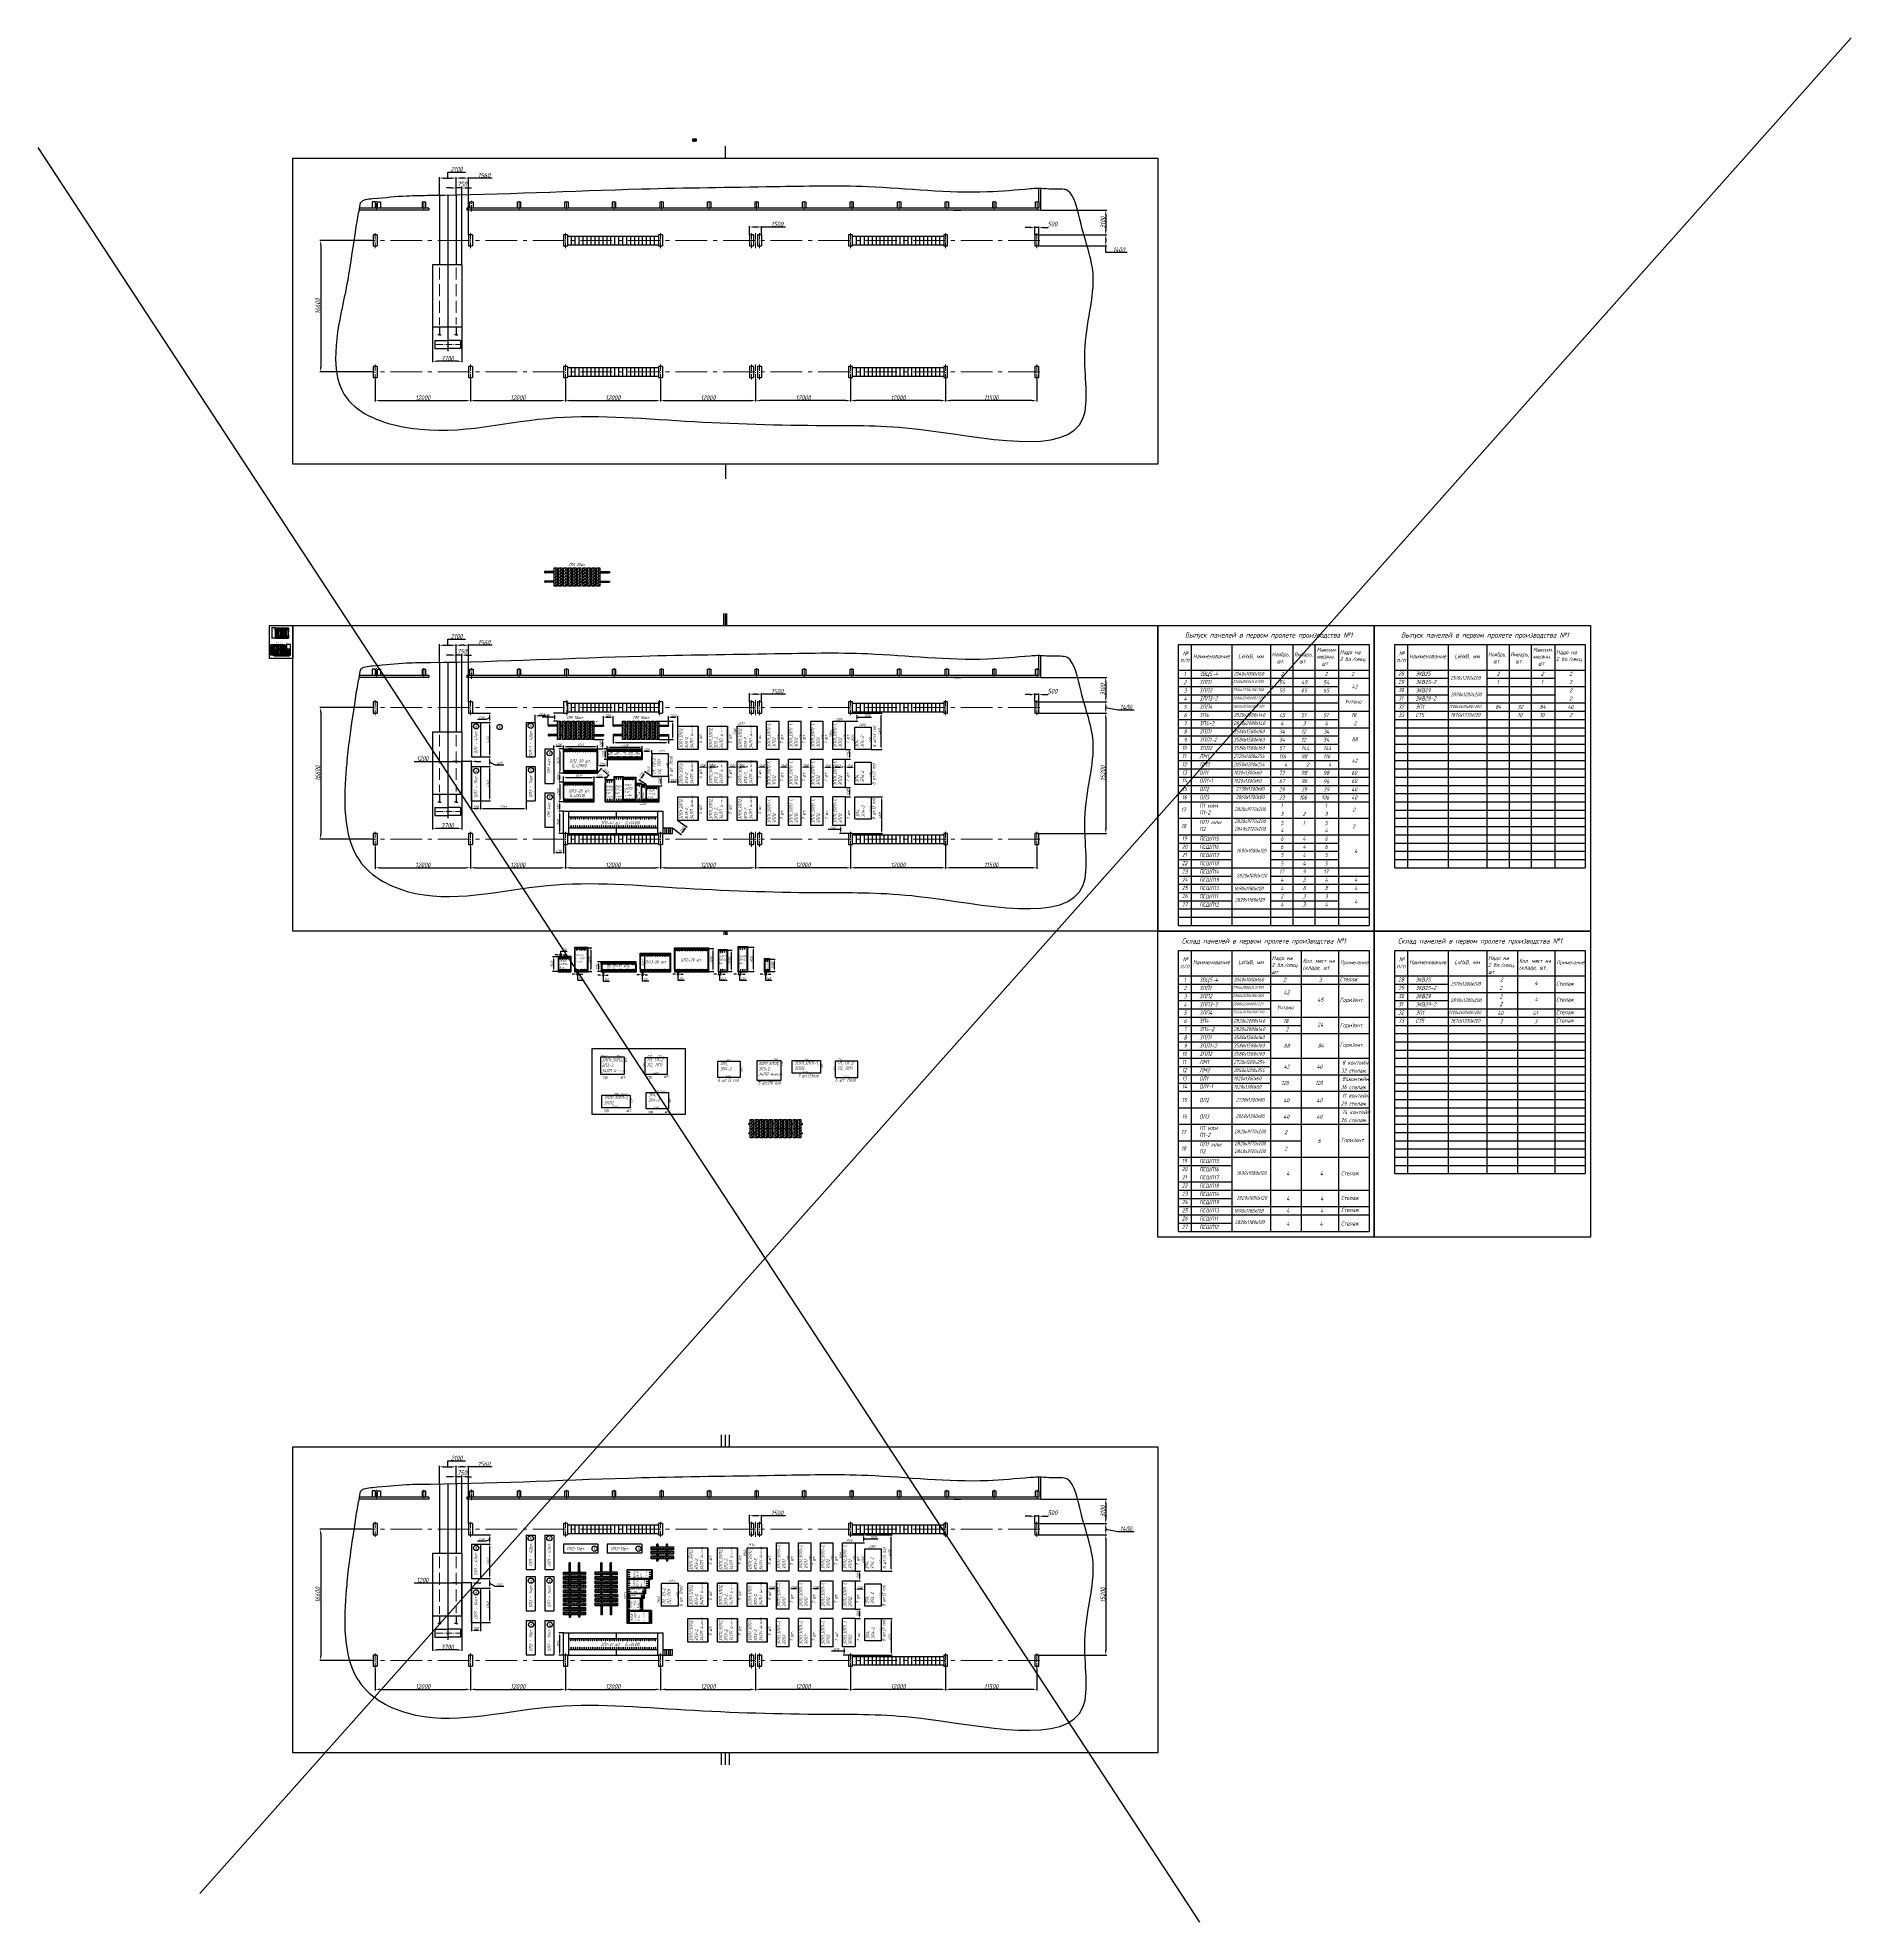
# Model space of a CAD drawing. Header units: millimetres. Extents: x -80926 to 207199, y -554506 to -32322.
# Drawn here: x -80926 to 148025, y -270200 to -32322 of the extents above; entities that cross this region are included whole.
import ezdxf

# ---------------------------------------------------------------- set-up
doc = ezdxf.new("R2010")
doc.units = ezdxf.units.MM
doc.linetypes.add('GOST2.303 4', pattern=[7, 5, -2, 0])
doc.linetypes.add('GOST2.303 6', pattern=[12, 8, -1.5, 1, -1.5])
doc.layers.add('CENTER', color=10, linetype='GOST2.303 6', lineweight=15)
doc.layers.add('Hidden', color=50, linetype='GOST2.303 4', lineweight=15)
doc.styles.add('GOST 2.304', font='CS_Gost2304.shx', dxfattribs={"oblique": 15})
doc.dimstyles.new('GOST', dxfattribs={"dimscale": 0, "dimtxt": 3, "dimasz": 3, "dimexe": 1.25, "dimexo": 0, "dimtad": 1, "dimtoh": 1, "dimdec": 3, "dimtxsty": 'GOST 2.304', "dimcen": 5, "dimadec": 3, "dimazin": 2, "dimtfac": 0.75, "dimtdec": 4, "dimtmove": 1, "dimatfit": 3, "dimfxl": 0, "dimtolj": 1, "dimarcsym": 0})

# ---------------------------------------------------------------- blocks, each defined once
blk = doc.blocks.new('*D1')
at = {"color": 0, "lineweight": -2}
for p, q in [((45695, -54106), (54032, -54106)), ((53907, -54706), (53907, -56606)), ((45445, -57206), (54032, -57206))]:
    blk.add_line(p, q, dxfattribs=at)
at = {"color": 0}
for points in [[(53807, -54706), (54007, -54706), (53907, -54106)], [(53807, -56606), (54007, -56606), (53907, -57206)]]:
    blk.add_solid(points, dxfattribs=at)
at = {"layer": 'Defpoints', "color": 0}
for p in [(45695, -54106), (45445, -57206), (53907, -57206)]:
    blk.add_point(p, dxfattribs=at)
at = {"color": 0, "insert": (53545, -55656), "char_height": 600, "attachment_point": 5, "rotation": 90, "style": 'GOST 2.304'}
blk.add_mtext('\\A1;3100', dxfattribs=at)
blk = doc.blocks.new('*D2')
at = {"color": 0, "lineweight": -2}
for p, q in [((45445, -57206), (54032, -57206)), ((45445, -58606), (54032, -58606)), ((53907, -57806), (53907, -58006)), ((53907, -59438), (53907, -58606)), ((56604, -59438), (53907, -59438))]:
    blk.add_line(p, q, dxfattribs=at)
at = {"color": 0}
for points in [[(53807, -57806), (54007, -57806), (53907, -57206)], [(53807, -58006), (54007, -58006), (53907, -58606)]]:
    blk.add_solid(points, dxfattribs=at)
at = {"layer": 'Defpoints', "color": 0}
for p in [(45445, -57206), (45445, -58606), (53907, -58606)]:
    blk.add_point(p, dxfattribs=at)
at = {"color": 0, "insert": (55555, -59075), "char_height": 600, "attachment_point": 5, "style": 'GOST 2.304'}
blk.add_mtext('\\A1;1400', dxfattribs=at)
blk = doc.blocks.new('*D3')
at = {"color": 0, "lineweight": -2}
for p, q in [((-38801, -57906), (-45324, -57906)), ((-45199, -58506), (-45199, -73906)), ((-38801, -74506), (-45324, -74506))]:
    blk.add_line(p, q, dxfattribs=at)
at = {"color": 0}
for points in [[(-45299, -58506), (-45099, -58506), (-45199, -57906)], [(-45299, -73906), (-45099, -73906), (-45199, -74506)]]:
    blk.add_solid(points, dxfattribs=at)
at = {"layer": 'Defpoints', "color": 0}
for p in [(-38801, -57906), (-45199, -74506), (-38801, -74506)]:
    blk.add_point(p, dxfattribs=at)
at = {"color": 0, "insert": (-45561, -66206), "char_height": 600, "attachment_point": 5, "rotation": 90, "style": 'GOST 2.304'}
blk.add_mtext('\\A1;16600', dxfattribs=at)
blk = doc.blocks.new('*D4')
at = {"color": 0, "lineweight": -2}
for p, q in [((44345, -56278), (43745, -56278)), ((44945, -57206), (44945, -56153)), ((45445, -56278), (44945, -56278)), ((45445, -57206), (45445, -56153)), ((46045, -56278), (46645, -56278))]:
    blk.add_line(p, q, dxfattribs=at)
at = {"color": 0}
for points in [[(44345, -56178), (44345, -56378), (44945, -56278)], [(46045, -56178), (46045, -56378), (45445, -56278)]]:
    blk.add_solid(points, dxfattribs=at)
at = {"layer": 'Defpoints', "color": 0}
for p in [(44945, -56278), (44945, -57206), (45445, -57206)]:
    blk.add_point(p, dxfattribs=at)
at = {"color": 0, "insert": (47170, -55844), "char_height": 600, "attachment_point": 5, "style": 'GOST 2.304'}
blk.add_mtext('\\A1;500', dxfattribs=at)
blk = doc.blocks.new('*D5')
at = {"color": 0, "lineweight": -2}
for p, q in [((8945, -57206), (8945, -56095)), ((9845, -56220), (9545, -56220)), ((10445, -57206), (10445, -56095)), ((13468, -56220), (10445, -56220))]:
    blk.add_line(p, q, dxfattribs=at)
at = {"color": 0}
for points in [[(9545, -56120), (9545, -56320), (8945, -56220)], [(9845, -56120), (9845, -56320), (10445, -56220)]]:
    blk.add_solid(points, dxfattribs=at)
at = {"layer": 'Defpoints', "color": 0}
for p in [(8945, -56220), (8945, -57206), (10445, -57206)]:
    blk.add_point(p, dxfattribs=at)
at = {"color": 0, "insert": (12420, -55858), "char_height": 600, "attachment_point": 5, "style": 'GOST 2.304'}
blk.add_mtext('\\A1;1500', dxfattribs=at)
blk = doc.blocks.new('*D6')
at = {"color": 0, "lineweight": -2}
for p, q in [((33695, -75481), (33695, -78255)), ((45195, -75481), (45195, -78255)), ((44595, -78130), (34295, -78130))]:
    blk.add_line(p, q, dxfattribs=at)
at = {"color": 0}
for points in [[(34295, -78030), (34295, -78230), (33695, -78130)], [(44595, -78030), (44595, -78230), (45195, -78130)]]:
    blk.add_solid(points, dxfattribs=at)
at = {"layer": 'Defpoints', "color": 0}
for p in [(33695, -75481), (45195, -75481), (33695, -78130)]:
    blk.add_point(p, dxfattribs=at)
at = {"color": 0, "insert": (39445, -77767), "char_height": 600, "attachment_point": 5, "style": 'GOST 2.304'}
blk.add_mtext('\\A1;11500', dxfattribs=at)
blk = doc.blocks.new('*D7')
at = {"color": 0, "lineweight": -2}
for p, q in [((21695, -75206), (21695, -78255)), ((33695, -75206), (33695, -78255)), ((33095, -78130), (22295, -78130))]:
    blk.add_line(p, q, dxfattribs=at)
at = {"color": 0}
for points in [[(22295, -78030), (22295, -78230), (21695, -78130)], [(33095, -78030), (33095, -78230), (33695, -78130)]]:
    blk.add_solid(points, dxfattribs=at)
at = {"layer": 'Defpoints', "color": 0}
for p in [(21695, -75206), (33695, -75206), (21695, -78130)]:
    blk.add_point(p, dxfattribs=at)
at = {"color": 0, "insert": (27695, -77767), "char_height": 600, "attachment_point": 5, "style": 'GOST 2.304'}
blk.add_mtext('\\A1;12000', dxfattribs=at)
blk = doc.blocks.new('*D8')
at = {"color": 0, "lineweight": -2}
for p, q in [((9695, -75481), (9695, -78255)), ((21695, -75206), (21695, -78255)), ((21095, -78130), (10295, -78130))]:
    blk.add_line(p, q, dxfattribs=at)
at = {"color": 0}
for points in [[(10295, -78030), (10295, -78230), (9695, -78130)], [(21095, -78030), (21095, -78230), (21695, -78130)]]:
    blk.add_solid(points, dxfattribs=at)
at = {"layer": 'Defpoints', "color": 0}
for p in [(9695, -75481), (21695, -75206), (9695, -78130)]:
    blk.add_point(p, dxfattribs=at)
at = {"color": 0, "insert": (15695, -77767), "char_height": 600, "attachment_point": 5, "style": 'GOST 2.304'}
blk.add_mtext('\\A1;12000', dxfattribs=at)
blk = doc.blocks.new('*D9')
at = {"color": 0, "lineweight": -2}
for p, q in [((-2305, -75481), (-2305, -78255)), ((9695, -75481), (9695, -78255)), ((-1705, -78130), (9095, -78130))]:
    blk.add_line(p, q, dxfattribs=at)
at = {"color": 0}
for points in [[(-1705, -78030), (-1705, -78230), (-2305, -78130)], [(9095, -78030), (9095, -78230), (9695, -78130)]]:
    blk.add_solid(points, dxfattribs=at)
at = {"layer": 'Defpoints', "color": 0}
for p in [(-2305, -75481), (9695, -75481), (9695, -78130)]:
    blk.add_point(p, dxfattribs=at)
at = {"color": 0, "insert": (3695, -77767), "char_height": 600, "attachment_point": 5, "style": 'GOST 2.304'}
blk.add_mtext('\\A1;12000', dxfattribs=at)
blk = doc.blocks.new('*D10')
at = {"color": 0, "lineweight": -2}
for p, q in [((-14305, -75481), (-14305, -78255)), ((-2305, -75481), (-2305, -78255)), ((-13705, -78130), (-2905, -78130))]:
    blk.add_line(p, q, dxfattribs=at)
at = {"color": 0}
for points in [[(-13705, -78030), (-13705, -78230), (-14305, -78130)], [(-2905, -78030), (-2905, -78230), (-2305, -78130)]]:
    blk.add_solid(points, dxfattribs=at)
at = {"layer": 'Defpoints', "color": 0}
for p in [(-14305, -75481), (-2305, -75481), (-2305, -78130)]:
    blk.add_point(p, dxfattribs=at)
at = {"color": 0, "insert": (-8305, -77767), "char_height": 600, "attachment_point": 5, "style": 'GOST 2.304'}
blk.add_mtext('\\A1;12000', dxfattribs=at)
blk = doc.blocks.new('*D11')
at = {"color": 0, "lineweight": -2}
for p, q in [((-26305, -75481), (-26305, -78255)), ((-14305, -75481), (-14305, -78255)), ((-25705, -78130), (-14905, -78130))]:
    blk.add_line(p, q, dxfattribs=at)
at = {"color": 0}
for points in [[(-25705, -78030), (-25705, -78230), (-26305, -78130)], [(-14905, -78030), (-14905, -78230), (-14305, -78130)]]:
    blk.add_solid(points, dxfattribs=at)
at = {"layer": 'Defpoints', "color": 0}
for p in [(-26305, -75481), (-14305, -75481), (-14305, -78130)]:
    blk.add_point(p, dxfattribs=at)
at = {"color": 0, "insert": (-20305, -77767), "char_height": 600, "attachment_point": 5, "style": 'GOST 2.304'}
blk.add_mtext('\\A1;12000', dxfattribs=at)
blk = doc.blocks.new('*D12')
at = {"color": 0, "lineweight": -2}
for p, q in [((-38305, -75481), (-38305, -78255)), ((-26305, -75481), (-26305, -78255)), ((-37705, -78130), (-26905, -78130))]:
    blk.add_line(p, q, dxfattribs=at)
at = {"color": 0}
for points in [[(-37705, -78030), (-37705, -78230), (-38305, -78130)], [(-26905, -78030), (-26905, -78230), (-26305, -78130)]]:
    blk.add_solid(points, dxfattribs=at)
at = {"layer": 'Defpoints', "color": 0}
for p in [(-38305, -75481), (-26305, -75481), (-26305, -78130)]:
    blk.add_point(p, dxfattribs=at)
at = {"color": 0, "insert": (-32305, -77767), "char_height": 600, "attachment_point": 5, "style": 'GOST 2.304'}
blk.add_mtext('\\A1;12000', dxfattribs=at)
blk = doc.blocks.new('*D13')
at = {"color": 0, "lineweight": -2}
for p, q in [((-30215, -52200), (-30215, -49920)), ((-29165, -50045), (-29165, -49288)), ((-29165, -49288), (-26938, -49288)), ((-28115, -52200), (-28115, -49920)), ((-29615, -50045), (-28715, -50045))]:
    blk.add_line(p, q, dxfattribs=at)
at = {"color": 0}
for points in [[(-29615, -49945), (-29615, -50145), (-30215, -50045)], [(-28715, -49945), (-28715, -50145), (-28115, -50045)]]:
    blk.add_solid(points, dxfattribs=at)
at = {"layer": 'Defpoints', "color": 0}
for p in [(-30215, -52200), (-28115, -50045), (-28115, -52200)]:
    blk.add_point(p, dxfattribs=at)
at = {"color": 0, "insert": (-28051, -48926), "char_height": 600, "attachment_point": 5, "style": 'GOST 2.304'}
blk.add_mtext('\\A1;2100', dxfattribs=at)
blk = doc.blocks.new('*D14')
at = {"color": 0, "lineweight": -2}
for p, q in [((-28115, -52200), (-28115, -49920)), ((-26555, -57206), (-26555, -49920)), ((-27155, -50045), (-27515, -50045)), ((-23532, -50045), (-26555, -50045))]:
    blk.add_line(p, q, dxfattribs=at)
at = {"color": 0}
for points in [[(-27515, -49945), (-27515, -50145), (-28115, -50045)], [(-27155, -49945), (-27155, -50145), (-26555, -50045)]]:
    blk.add_solid(points, dxfattribs=at)
at = {"layer": 'Defpoints', "color": 0}
for p in [(-28115, -50045), (-28115, -52200), (-26555, -57206)]:
    blk.add_point(p, dxfattribs=at)
at = {"color": 0, "insert": (-24580, -49682), "char_height": 600, "attachment_point": 5, "style": 'GOST 2.304'}
blk.add_mtext('\\A1;1560', dxfattribs=at)
blk = doc.blocks.new('*D15')
at = {"color": 0, "lineweight": -2}
for p, q in [((-28715, -51292), (-29315, -51292)), ((-28115, -52200), (-28115, -51167)), ((-27365, -51292), (-28115, -51292)), ((-27365, -61000), (-27365, -51167)), ((-26765, -51292), (-26165, -51292))]:
    blk.add_line(p, q, dxfattribs=at)
at = {"color": 0}
for points in [[(-28715, -51192), (-28715, -51392), (-28115, -51292)], [(-26765, -51192), (-26765, -51392), (-27365, -51292)]]:
    blk.add_solid(points, dxfattribs=at)
at = {"layer": 'Defpoints', "color": 0}
for p in [(-28115, -51292), (-28115, -52200), (-27365, -61000)]:
    blk.add_point(p, dxfattribs=at)
at = {"color": 0, "insert": (-27365, -50804), "char_height": 600, "attachment_point": 5, "style": 'GOST 2.304'}
blk.add_mtext('\\A1;750', dxfattribs=at)
blk = doc.blocks.new('*D16')
at = {"color": 0, "lineweight": -2}
for p, q in [((-31065, -68838), (-31065, -73285)), ((-27365, -68838), (-27365, -73285)), ((-27965, -73160), (-30465, -73160))]:
    blk.add_line(p, q, dxfattribs=at)
at = {"color": 0}
for points in [[(-30465, -73060), (-30465, -73260), (-31065, -73160)], [(-27965, -73060), (-27965, -73260), (-27365, -73160)]]:
    blk.add_solid(points, dxfattribs=at)
at = {"layer": 'Defpoints', "color": 0}
for p in [(-31065, -68838), (-27365, -68838), (-31065, -73160)]:
    blk.add_point(p, dxfattribs=at)
at = {"color": 0, "insert": (-29215, -72797), "char_height": 600, "attachment_point": 5, "style": 'GOST 2.304'}
blk.add_mtext('\\A1;3700', dxfattribs=at)
blk = doc.blocks.new('*D17')
at = {"color": 0, "lineweight": -2}
for p, q in [((45695, -113071), (54032, -113071)), ((53907, -113671), (53907, -115571)), ((45445, -116171), (54032, -116171))]:
    blk.add_line(p, q, dxfattribs=at)
at = {"color": 0}
for points in [[(53807, -113671), (54007, -113671), (53907, -113071)], [(53807, -115571), (54007, -115571), (53907, -116171)]]:
    blk.add_solid(points, dxfattribs=at)
at = {"layer": 'Defpoints', "color": 0}
for p in [(45695, -113071), (45445, -116171), (53907, -116171)]:
    blk.add_point(p, dxfattribs=at)
at = {"color": 0, "insert": (53545, -114621), "char_height": 600, "attachment_point": 5, "rotation": 90, "style": 'GOST 2.304'}
blk.add_mtext('\\A1;3100', dxfattribs=at)
blk = doc.blocks.new('*D18')
at = {"color": 0, "lineweight": -2}
for p, q in [((45445, -116171), (54032, -116171)), ((45445, -117571), (54032, -117571)), ((53907, -116771), (53907, -116971)), ((53907, -116871), (55410, -117180)), ((55410, -117180), (57506, -117180))]:
    blk.add_line(p, q, dxfattribs=at)
at = {"color": 0}
for points in [[(53807, -116771), (54007, -116771), (53907, -116171)], [(53807, -116971), (54007, -116971), (53907, -117571)]]:
    blk.add_solid(points, dxfattribs=at)
at = {"layer": 'Defpoints', "color": 0}
for p in [(45445, -116171), (45445, -117571), (53907, -117571)]:
    blk.add_point(p, dxfattribs=at)
at = {"color": 0, "insert": (56458, -116817), "char_height": 600, "attachment_point": 5, "style": 'GOST 2.304'}
blk.add_mtext('\\A1;1400', dxfattribs=at)
blk = doc.blocks.new('*D19')
at = {"color": 0, "lineweight": -2}
for p, q in [((-38801, -116871), (-45324, -116871)), ((-45199, -117471), (-45199, -132871)), ((-38801, -133471), (-45324, -133471))]:
    blk.add_line(p, q, dxfattribs=at)
at = {"color": 0}
for points in [[(-45299, -117471), (-45099, -117471), (-45199, -116871)], [(-45299, -132871), (-45099, -132871), (-45199, -133471)]]:
    blk.add_solid(points, dxfattribs=at)
at = {"layer": 'Defpoints', "color": 0}
for p in [(-38801, -116871), (-45199, -133471), (-38801, -133471)]:
    blk.add_point(p, dxfattribs=at)
at = {"color": 0, "insert": (-45561, -125171), "char_height": 600, "attachment_point": 5, "rotation": 90, "style": 'GOST 2.304'}
blk.add_mtext('\\A1;16600', dxfattribs=at)
blk = doc.blocks.new('*D20')
at = {"color": 0, "lineweight": -2}
for p, q in [((44345, -115243), (43745, -115243)), ((44945, -116171), (44945, -115118)), ((45445, -115243), (44945, -115243)), ((45445, -116171), (45445, -115118)), ((46045, -115243), (46645, -115243))]:
    blk.add_line(p, q, dxfattribs=at)
at = {"color": 0}
for points in [[(44345, -115143), (44345, -115343), (44945, -115243)], [(46045, -115143), (46045, -115343), (45445, -115243)]]:
    blk.add_solid(points, dxfattribs=at)
at = {"layer": 'Defpoints', "color": 0}
for p in [(44945, -115243), (44945, -116171), (45445, -116171)]:
    blk.add_point(p, dxfattribs=at)
at = {"color": 0, "insert": (47170, -114809), "char_height": 600, "attachment_point": 5, "style": 'GOST 2.304'}
blk.add_mtext('\\A1;500', dxfattribs=at)
blk = doc.blocks.new('*D21')
at = {"color": 0, "lineweight": -2}
for p, q in [((8945, -116171), (8945, -115060)), ((9845, -115185), (9545, -115185)), ((10445, -116171), (10445, -115060)), ((13468, -115185), (10445, -115185))]:
    blk.add_line(p, q, dxfattribs=at)
at = {"color": 0}
for points in [[(9545, -115085), (9545, -115285), (8945, -115185)], [(9845, -115085), (9845, -115285), (10445, -115185)]]:
    blk.add_solid(points, dxfattribs=at)
at = {"layer": 'Defpoints', "color": 0}
for p in [(8945, -115185), (8945, -116171), (10445, -116171)]:
    blk.add_point(p, dxfattribs=at)
at = {"color": 0, "insert": (12420, -114822), "char_height": 600, "attachment_point": 5, "style": 'GOST 2.304'}
blk.add_mtext('\\A1;1500', dxfattribs=at)
blk = doc.blocks.new('*D22')
at = {"color": 0, "lineweight": -2}
for p, q in [((33695, -134446), (33695, -137220)), ((45195, -134446), (45195, -137220)), ((44595, -137095), (34295, -137095))]:
    blk.add_line(p, q, dxfattribs=at)
at = {"color": 0}
for points in [[(34295, -136995), (34295, -137195), (33695, -137095)], [(44595, -136995), (44595, -137195), (45195, -137095)]]:
    blk.add_solid(points, dxfattribs=at)
at = {"layer": 'Defpoints', "color": 0}
for p in [(33695, -134446), (45195, -134446), (33695, -137095)]:
    blk.add_point(p, dxfattribs=at)
at = {"color": 0, "insert": (39445, -136732), "char_height": 600, "attachment_point": 5, "style": 'GOST 2.304'}
blk.add_mtext('\\A1;11500', dxfattribs=at)
blk = doc.blocks.new('*D23')
at = {"color": 0, "lineweight": -2}
for p, q in [((21695, -134171), (21695, -137220)), ((33695, -134171), (33695, -137220)), ((33095, -137095), (22295, -137095))]:
    blk.add_line(p, q, dxfattribs=at)
at = {"color": 0}
for points in [[(22295, -136995), (22295, -137195), (21695, -137095)], [(33095, -136995), (33095, -137195), (33695, -137095)]]:
    blk.add_solid(points, dxfattribs=at)
at = {"layer": 'Defpoints', "color": 0}
for p in [(21695, -134171), (33695, -134171), (21695, -137095)]:
    blk.add_point(p, dxfattribs=at)
at = {"color": 0, "insert": (27695, -136732), "char_height": 600, "attachment_point": 5, "style": 'GOST 2.304'}
blk.add_mtext('\\A1;12000', dxfattribs=at)
blk = doc.blocks.new('*D24')
at = {"color": 0, "lineweight": -2}
for p, q in [((9695, -134446), (9695, -137220)), ((21695, -134171), (21695, -137220)), ((21095, -137095), (10295, -137095))]:
    blk.add_line(p, q, dxfattribs=at)
at = {"color": 0}
for points in [[(10295, -136995), (10295, -137195), (9695, -137095)], [(21095, -136995), (21095, -137195), (21695, -137095)]]:
    blk.add_solid(points, dxfattribs=at)
at = {"layer": 'Defpoints', "color": 0}
for p in [(9695, -134446), (21695, -134171), (9695, -137095)]:
    blk.add_point(p, dxfattribs=at)
at = {"color": 0, "insert": (15695, -136732), "char_height": 600, "attachment_point": 5, "style": 'GOST 2.304'}
blk.add_mtext('\\A1;12000', dxfattribs=at)
blk = doc.blocks.new('*D25')
at = {"color": 0, "lineweight": -2}
for p, q in [((-2305, -134446), (-2305, -137220)), ((9695, -134446), (9695, -137220)), ((-1705, -137095), (9095, -137095))]:
    blk.add_line(p, q, dxfattribs=at)
at = {"color": 0}
for points in [[(-1705, -136995), (-1705, -137195), (-2305, -137095)], [(9095, -136995), (9095, -137195), (9695, -137095)]]:
    blk.add_solid(points, dxfattribs=at)
at = {"layer": 'Defpoints', "color": 0}
for p in [(-2305, -134446), (9695, -134446), (9695, -137095)]:
    blk.add_point(p, dxfattribs=at)
at = {"color": 0, "insert": (3695, -136732), "char_height": 600, "attachment_point": 5, "style": 'GOST 2.304'}
blk.add_mtext('\\A1;12000', dxfattribs=at)
blk = doc.blocks.new('*D26')
at = {"color": 0, "lineweight": -2}
for p, q in [((-14305, -134446), (-14305, -137220)), ((-2305, -134446), (-2305, -137220)), ((-13705, -137095), (-2905, -137095))]:
    blk.add_line(p, q, dxfattribs=at)
at = {"color": 0}
for points in [[(-13705, -136995), (-13705, -137195), (-14305, -137095)], [(-2905, -136995), (-2905, -137195), (-2305, -137095)]]:
    blk.add_solid(points, dxfattribs=at)
at = {"layer": 'Defpoints', "color": 0}
for p in [(-14305, -134446), (-2305, -134446), (-2305, -137095)]:
    blk.add_point(p, dxfattribs=at)
at = {"color": 0, "insert": (-8305, -136732), "char_height": 600, "attachment_point": 5, "style": 'GOST 2.304'}
blk.add_mtext('\\A1;12000', dxfattribs=at)
blk = doc.blocks.new('*D27')
at = {"color": 0, "lineweight": -2}
for p, q in [((-26305, -134446), (-26305, -137220)), ((-14305, -134446), (-14305, -137220)), ((-25705, -137095), (-14905, -137095))]:
    blk.add_line(p, q, dxfattribs=at)
at = {"color": 0}
for points in [[(-25705, -136995), (-25705, -137195), (-26305, -137095)], [(-14905, -136995), (-14905, -137195), (-14305, -137095)]]:
    blk.add_solid(points, dxfattribs=at)
at = {"layer": 'Defpoints', "color": 0}
for p in [(-26305, -134446), (-14305, -134446), (-14305, -137095)]:
    blk.add_point(p, dxfattribs=at)
at = {"color": 0, "insert": (-20305, -136732), "char_height": 600, "attachment_point": 5, "style": 'GOST 2.304'}
blk.add_mtext('\\A1;12000', dxfattribs=at)
blk = doc.blocks.new('*D28')
at = {"color": 0, "lineweight": -2}
for p, q in [((-38305, -134446), (-38305, -137220)), ((-26305, -134446), (-26305, -137220)), ((-37705, -137095), (-26905, -137095))]:
    blk.add_line(p, q, dxfattribs=at)
at = {"color": 0}
for points in [[(-37705, -136995), (-37705, -137195), (-38305, -137095)], [(-26905, -136995), (-26905, -137195), (-26305, -137095)]]:
    blk.add_solid(points, dxfattribs=at)
at = {"layer": 'Defpoints', "color": 0}
for p in [(-38305, -134446), (-26305, -134446), (-26305, -137095)]:
    blk.add_point(p, dxfattribs=at)
at = {"color": 0, "insert": (-32305, -136732), "char_height": 600, "attachment_point": 5, "style": 'GOST 2.304'}
blk.add_mtext('\\A1;12000', dxfattribs=at)
blk = doc.blocks.new('*D29')
at = {"color": 0, "lineweight": -2}
for p, q in [((-30215, -111165), (-30215, -108884)), ((-29615, -109009), (-28715, -109009)), ((-29165, -109009), (-29165, -108253)), ((-29165, -108253), (-26938, -108253)), ((-28115, -111165), (-28115, -108884))]:
    blk.add_line(p, q, dxfattribs=at)
at = {"color": 0}
for points in [[(-29615, -108909), (-29615, -109109), (-30215, -109009)], [(-28715, -108909), (-28715, -109109), (-28115, -109009)]]:
    blk.add_solid(points, dxfattribs=at)
at = {"layer": 'Defpoints', "color": 0}
for p in [(-28115, -109009), (-30215, -111165), (-28115, -111165)]:
    blk.add_point(p, dxfattribs=at)
at = {"color": 0, "insert": (-28051, -107891), "char_height": 600, "attachment_point": 5, "style": 'GOST 2.304'}
blk.add_mtext('\\A1;2100', dxfattribs=at)
blk = doc.blocks.new('*D30')
at = {"color": 0, "lineweight": -2}
for p, q in [((-28115, -111165), (-28115, -108884)), ((-27155, -109009), (-27515, -109009)), ((-26555, -116171), (-26555, -108884)), ((-23532, -109009), (-26555, -109009))]:
    blk.add_line(p, q, dxfattribs=at)
at = {"color": 0}
for points in [[(-27515, -108909), (-27515, -109109), (-28115, -109009)], [(-27155, -108909), (-27155, -109109), (-26555, -109009)]]:
    blk.add_solid(points, dxfattribs=at)
at = {"layer": 'Defpoints', "color": 0}
for p in [(-28115, -109009), (-28115, -111165), (-26555, -116171)]:
    blk.add_point(p, dxfattribs=at)
at = {"color": 0, "insert": (-24580, -108647), "char_height": 600, "attachment_point": 5, "style": 'GOST 2.304'}
blk.add_mtext('\\A1;1560', dxfattribs=at)
blk = doc.blocks.new('*D31')
at = {"color": 0, "lineweight": -2}
for p, q in [((-28715, -110256), (-29315, -110256)), ((-28115, -111165), (-28115, -110131)), ((-27365, -110256), (-28115, -110256)), ((-27365, -119965), (-27365, -110131)), ((-26765, -110256), (-26165, -110256))]:
    blk.add_line(p, q, dxfattribs=at)
at = {"color": 0}
for points in [[(-28715, -110156), (-28715, -110356), (-28115, -110256)], [(-26765, -110156), (-26765, -110356), (-27365, -110256)]]:
    blk.add_solid(points, dxfattribs=at)
at = {"layer": 'Defpoints', "color": 0}
for p in [(-28115, -110256), (-28115, -111165), (-27365, -119965)]:
    blk.add_point(p, dxfattribs=at)
at = {"color": 0, "insert": (-27365, -109769), "char_height": 600, "attachment_point": 5, "style": 'GOST 2.304'}
blk.add_mtext('\\A1;750', dxfattribs=at)
blk = doc.blocks.new('*D32')
at = {"color": 0, "lineweight": -2}
for p, q in [((-31065, -127803), (-31065, -132250)), ((-27365, -127803), (-27365, -132250)), ((-27965, -132125), (-30465, -132125))]:
    blk.add_line(p, q, dxfattribs=at)
at = {"color": 0}
for points in [[(-30465, -132025), (-30465, -132225), (-31065, -132125)], [(-27965, -132025), (-27965, -132225), (-27365, -132125)]]:
    blk.add_solid(points, dxfattribs=at)
at = {"layer": 'Defpoints', "color": 0}
for p in [(-31065, -127803), (-27365, -127803), (-31065, -132125)]:
    blk.add_point(p, dxfattribs=at)
at = {"color": 0, "insert": (-29215, -131762), "char_height": 600, "attachment_point": 5, "style": 'GOST 2.304'}
blk.add_mtext('\\A1;3700', dxfattribs=at)
blk = doc.blocks.new('*D33')
at = {"color": 0, "lineweight": -2}
for p, q in [((-15287, -148082), (-15587, -148082)), ((-14987, -148316), (-14987, -147957)), ((-14987, -148082), (-14817, -148082)), ((-14987, -148082), (-14817, -148082)), ((-14902, -148082), (-14902, -147626)), ((-14902, -147626), (-14077, -147626)), ((-14817, -148316), (-14817, -147957)), ((-14517, -148082), (-14217, -148082))]:
    blk.add_line(p, q, dxfattribs=at)
at = {"color": 0}
for points in [[(-15287, -148032), (-15287, -148132), (-14987, -148082)], [(-14517, -148032), (-14517, -148132), (-14817, -148082)]]:
    blk.add_solid(points, dxfattribs=at)
at = {"layer": 'Defpoints', "color": 0}
for p in [(-14987, -148316), (-14817, -148082), (-14817, -148316)]:
    blk.add_point(p, dxfattribs=at)
at = {"color": 0, "insert": (-14490, -147414), "char_height": 300, "attachment_point": 5, "style": 'GOST 2.304'}
blk.add_mtext('\\A1;170', dxfattribs=at)
blk = doc.blocks.new('*D34')
at = {"color": 0, "lineweight": -2}
for p, q in [((-13166, -150516), (-13466, -150516)), ((-12866, -150185), (-12866, -150641)), ((-12866, -150516), (-12696, -150516)), ((-12866, -150516), (-12696, -150516)), ((-12781, -150516), (-12781, -151272)), ((-12781, -151272), (-11956, -151272)), ((-12696, -150185), (-12696, -150641)), ((-12396, -150516), (-12096, -150516))]:
    blk.add_line(p, q, dxfattribs=at)
at = {"color": 0}
for points in [[(-13166, -150466), (-13166, -150566), (-12866, -150516)], [(-12396, -150466), (-12396, -150566), (-12696, -150516)]]:
    blk.add_solid(points, dxfattribs=at)
at = {"layer": 'Defpoints', "color": 0}
for p in [(-12866, -150185), (-12696, -150185), (-12696, -150516)]:
    blk.add_point(p, dxfattribs=at)
at = {"color": 0, "insert": (-12368, -151060), "char_height": 300, "attachment_point": 5, "style": 'GOST 2.304'}
blk.add_mtext('\\A1;170', dxfattribs=at)
blk = doc.blocks.new('*D35')
at = {"color": 0, "lineweight": -2}
for p, q in [((-9900, -150652), (-10200, -150652)), ((-9600, -150184), (-9600, -150777)), ((-9600, -150652), (-9500, -150652)), ((-9600, -150652), (-9500, -150652)), ((-9550, -150652), (-9550, -151408)), ((-9550, -151408), (-8725, -151408)), ((-9500, -150184), (-9500, -150777)), ((-9200, -150652), (-8900, -150652))]:
    blk.add_line(p, q, dxfattribs=at)
at = {"color": 0}
for points in [[(-9900, -150602), (-9900, -150702), (-9600, -150652)], [(-9200, -150602), (-9200, -150702), (-9500, -150652)]]:
    blk.add_solid(points, dxfattribs=at)
at = {"layer": 'Defpoints', "color": 0}
for p in [(-9600, -150184), (-9500, -150184), (-9500, -150652)]:
    blk.add_point(p, dxfattribs=at)
at = {"color": 0, "insert": (-9138, -151196), "char_height": 300, "attachment_point": 5, "style": 'GOST 2.304'}
blk.add_mtext('\\A1;100', dxfattribs=at)
blk = doc.blocks.new('*D36')
at = {"color": 0, "lineweight": -2}
for p, q in [((-4976, -150596), (-5276, -150596)), ((-4676, -150179), (-4676, -150721)), ((-4676, -150596), (-4551, -150596)), ((-4676, -150596), (-4551, -150596)), ((-4613, -150596), (-4613, -151352)), ((-4613, -151352), (-3787, -151352)), ((-4551, -150179), (-4551, -150721)), ((-4251, -150596), (-3951, -150596))]:
    blk.add_line(p, q, dxfattribs=at)
at = {"color": 0}
for points in [[(-4976, -150546), (-4976, -150646), (-4676, -150596)], [(-4251, -150546), (-4251, -150646), (-4551, -150596)]]:
    blk.add_solid(points, dxfattribs=at)
at = {"layer": 'Defpoints', "color": 0}
for p in [(-4676, -150179), (-4551, -150179), (-4551, -150596)]:
    blk.add_point(p, dxfattribs=at)
at = {"color": 0, "insert": (-4200, -151140), "char_height": 300, "attachment_point": 5, "style": 'GOST 2.304'}
blk.add_mtext('\\A1;125', dxfattribs=at)
blk = doc.blocks.new('*D37')
at = {"color": 0, "lineweight": -2}
for p, q in [((-466, -150521), (-766, -150521)), ((-166, -150179), (-166, -150646)), ((-166, -150521), (-41, -150521)), ((-166, -150521), (-41, -150521)), ((-104, -150521), (-104, -151277)), ((-104, -151277), (722, -151277)), ((-41, -150179), (-41, -150646)), ((259, -150521), (559, -150521))]:
    blk.add_line(p, q, dxfattribs=at)
at = {"color": 0}
for points in [[(-466, -150471), (-466, -150571), (-166, -150521)], [(259, -150471), (259, -150571), (-41, -150521)]]:
    blk.add_solid(points, dxfattribs=at)
at = {"layer": 'Defpoints', "color": 0}
for p in [(-166, -150179), (-41, -150179), (-41, -150521)]:
    blk.add_point(p, dxfattribs=at)
at = {"color": 0, "insert": (309, -151064), "char_height": 300, "attachment_point": 5, "style": 'GOST 2.304'}
blk.add_mtext('\\A1;125', dxfattribs=at)
blk = doc.blocks.new('*D38')
at = {"color": 0, "lineweight": -2}
for p, q in [((-15177, -148316), (-15940, -148316)), ((-15815, -148616), (-15815, -149886)), ((-15177, -150186), (-15940, -150186))]:
    blk.add_line(p, q, dxfattribs=at)
at = {"color": 0}
for points in [[(-15865, -148616), (-15765, -148616), (-15815, -148316)], [(-15865, -149886), (-15765, -149886), (-15815, -150186)]]:
    blk.add_solid(points, dxfattribs=at)
at = {"layer": 'Defpoints', "color": 0}
for p in [(-15177, -148316), (-15815, -150186), (-15177, -150186)]:
    blk.add_point(p, dxfattribs=at)
at = {"color": 0, "insert": (-16027, -149251), "char_height": 300, "attachment_point": 5, "rotation": 90, "style": 'GOST 2.304'}
blk.add_mtext('\\A1;1870', dxfattribs=at)
blk = doc.blocks.new('*D39')
at = {"color": 0, "lineweight": -2}
for p, q in [((-11556, -147186), (-10976, -147186)), ((-11101, -147486), (-11101, -149886)), ((-11556, -150186), (-10976, -150186))]:
    blk.add_line(p, q, dxfattribs=at)
at = {"color": 0}
for points in [[(-11151, -147486), (-11051, -147486), (-11101, -147186)], [(-11151, -149886), (-11051, -149886), (-11101, -150186)]]:
    blk.add_solid(points, dxfattribs=at)
at = {"layer": 'Defpoints', "color": 0}
for p in [(-11556, -147186), (-11556, -150186), (-11101, -150186)]:
    blk.add_point(p, dxfattribs=at)
at = {"color": 0, "insert": (-11314, -148686), "char_height": 300, "attachment_point": 5, "rotation": 90, "style": 'GOST 2.304'}
blk.add_mtext('\\A1;3000', dxfattribs=at)
blk = doc.blocks.new('*D40')
at = {"color": 0, "lineweight": -2}
for p, q in [((-9720, -148984), (-10236, -148984)), ((-10111, -149284), (-10111, -149884)), ((-9720, -150184), (-10236, -150184))]:
    blk.add_line(p, q, dxfattribs=at)
at = {"color": 0}
for points in [[(-10161, -149284), (-10061, -149284), (-10111, -148984)], [(-10161, -149884), (-10061, -149884), (-10111, -150184)]]:
    blk.add_solid(points, dxfattribs=at)
at = {"layer": 'Defpoints', "color": 0}
for p in [(-9720, -148984), (-10111, -150184), (-9720, -150184)]:
    blk.add_point(p, dxfattribs=at)
at = {"color": 0, "insert": (-10324, -149584), "char_height": 300, "attachment_point": 5, "rotation": 90, "style": 'GOST 2.304'}
blk.add_mtext('\\A1;1200', dxfattribs=at)
blk = doc.blocks.new('*D41')
at = {"color": 0, "lineweight": -2}
for p, q in [((-4821, -147939), (-4212, -147939)), ((-4337, -148239), (-4337, -149879)), ((-4821, -150179), (-4212, -150179))]:
    blk.add_line(p, q, dxfattribs=at)
at = {"color": 0}
for points in [[(-4387, -148239), (-4287, -148239), (-4337, -147939)], [(-4387, -149879), (-4287, -149879), (-4337, -150179)]]:
    blk.add_solid(points, dxfattribs=at)
at = {"layer": 'Defpoints', "color": 0}
for p in [(-4821, -147939), (-4821, -150179), (-4337, -150179)]:
    blk.add_point(p, dxfattribs=at)
at = {"color": 0, "insert": (-4550, -149059), "char_height": 300, "attachment_point": 5, "rotation": 90, "style": 'GOST 2.304'}
blk.add_mtext('\\A1;2240', dxfattribs=at)
blk = doc.blocks.new('*D42')
at = {"color": 0, "lineweight": -2}
for p, q in [((3729, -147269), (4446, -147269)), ((4321, -147569), (4321, -149879)), ((3729, -150179), (4446, -150179))]:
    blk.add_line(p, q, dxfattribs=at)
at = {"color": 0}
for points in [[(4271, -147569), (4371, -147569), (4321, -147269)], [(4271, -149879), (4371, -149879), (4321, -150179)]]:
    blk.add_solid(points, dxfattribs=at)
at = {"layer": 'Defpoints', "color": 0}
for p in [(3729, -147269), (3729, -150179), (4321, -150179)]:
    blk.add_point(p, dxfattribs=at)
at = {"color": 0, "insert": (4108, -148724), "char_height": 300, "attachment_point": 5, "rotation": 90, "style": 'GOST 2.304'}
blk.add_mtext('\\A1;2910', dxfattribs=at)
blk = doc.blocks.new('*D43')
at = {"color": 0, "lineweight": -2}
for p, q in [((4724, -150518), (4424, -150518)), ((5024, -150179), (5024, -150643)), ((5024, -150518), (5274, -150518)), ((5024, -150518), (5274, -150518)), ((5149, -150518), (5149, -151274)), ((5149, -151274), (6096, -151274)), ((5274, -150179), (5274, -150643)), ((5574, -150518), (5874, -150518))]:
    blk.add_line(p, q, dxfattribs=at)
at = {"color": 0}
for points in [[(4724, -150468), (4724, -150568), (5024, -150518)], [(5574, -150468), (5574, -150568), (5274, -150518)]]:
    blk.add_solid(points, dxfattribs=at)
at = {"layer": 'Defpoints', "color": 0}
for p in [(5024, -150179), (5274, -150179), (5274, -150518)]:
    blk.add_point(p, dxfattribs=at)
at = {"color": 0, "insert": (5622, -151061), "char_height": 300, "attachment_point": 5, "style": 'GOST 2.304'}
blk.add_mtext('\\A1;250', dxfattribs=at)
blk = doc.blocks.new('*D44')
at = {"color": 0, "lineweight": -2}
for p, q in [((6084, -147489), (6755, -147489)), ((6630, -147789), (6630, -149879)), ((6084, -150179), (6755, -150179))]:
    blk.add_line(p, q, dxfattribs=at)
at = {"color": 0}
for points in [[(6580, -147789), (6680, -147789), (6630, -147489)], [(6580, -149879), (6680, -149879), (6630, -150179)]]:
    blk.add_solid(points, dxfattribs=at)
at = {"layer": 'Defpoints', "color": 0}
for p in [(6084, -147489), (6084, -150179), (6630, -150179)]:
    blk.add_point(p, dxfattribs=at)
at = {"color": 0, "insert": (6418, -148834), "char_height": 300, "attachment_point": 5, "rotation": 90, "style": 'GOST 2.304'}
blk.add_mtext('\\A1;2690', dxfattribs=at)
blk = doc.blocks.new('*D45')
at = {"color": 0, "lineweight": -2}
for p, q in [((7239, -150518), (6939, -150518)), ((7539, -150179), (7539, -150643)), ((7539, -150518), (7789, -150518)), ((7539, -150518), (7789, -150518)), ((7664, -150518), (7664, -151274)), ((7664, -151274), (8611, -151274)), ((7789, -150179), (7789, -150643)), ((8089, -150518), (8389, -150518))]:
    blk.add_line(p, q, dxfattribs=at)
at = {"color": 0}
for points in [[(7239, -150468), (7239, -150568), (7539, -150518)], [(8089, -150468), (8089, -150568), (7789, -150518)]]:
    blk.add_solid(points, dxfattribs=at)
at = {"layer": 'Defpoints', "color": 0}
for p in [(7539, -150179), (7789, -150179), (7789, -150518)]:
    blk.add_point(p, dxfattribs=at)
at = {"color": 0, "insert": (8137, -151061), "char_height": 300, "attachment_point": 5, "style": 'GOST 2.304'}
blk.add_mtext('\\A1;250', dxfattribs=at)
blk = doc.blocks.new('*D46')
at = {"color": 0, "lineweight": -2}
for p, q in [((8599, -147109), (9529, -147109)), ((9404, -147409), (9404, -149879)), ((8599, -150179), (9529, -150179))]:
    blk.add_line(p, q, dxfattribs=at)
at = {"color": 0}
for points in [[(9354, -147409), (9454, -147409), (9404, -147109)], [(9354, -149879), (9454, -149879), (9404, -150179)]]:
    blk.add_solid(points, dxfattribs=at)
at = {"layer": 'Defpoints', "color": 0}
for p in [(8599, -147109), (8599, -150179), (9404, -150179)]:
    blk.add_point(p, dxfattribs=at)
at = {"color": 0, "insert": (9191, -148644), "char_height": 300, "attachment_point": 5, "rotation": 90, "style": 'GOST 2.304'}
blk.add_mtext('\\A1;3070', dxfattribs=at)
blk = doc.blocks.new('*D47')
at = {"color": 0, "lineweight": -2}
for p, q in [((11398, -148629), (12185, -148629)), ((12060, -148929), (12060, -149879)), ((11398, -150179), (12185, -150179))]:
    blk.add_line(p, q, dxfattribs=at)
at = {"color": 0}
for points in [[(12010, -148929), (12110, -148929), (12060, -148629)], [(12010, -149879), (12110, -149879), (12060, -150179)]]:
    blk.add_solid(points, dxfattribs=at)
at = {"layer": 'Defpoints', "color": 0}
for p in [(11398, -148629), (11398, -150179), (12060, -150179)]:
    blk.add_point(p, dxfattribs=at)
at = {"color": 0, "insert": (11848, -149404), "char_height": 300, "attachment_point": 5, "rotation": 90, "style": 'GOST 2.304'}
blk.add_mtext('\\A1;1550', dxfattribs=at)
blk = doc.blocks.new('*D48')
at = {"color": 0, "lineweight": -2}
for p, q in [((10563, -150532), (10263, -150532)), ((10863, -150179), (10863, -150657)), ((10863, -150532), (11028, -150532)), ((10863, -150532), (11028, -150532)), ((10946, -150532), (10946, -151288)), ((10946, -151288), (11772, -151288)), ((11028, -150179), (11028, -150657)), ((11328, -150532), (11628, -150532))]:
    blk.add_line(p, q, dxfattribs=at)
at = {"color": 0}
for points in [[(10563, -150482), (10563, -150582), (10863, -150532)], [(11328, -150482), (11328, -150582), (11028, -150532)]]:
    blk.add_solid(points, dxfattribs=at)
at = {"layer": 'Defpoints', "color": 0}
for p in [(10863, -150179), (11028, -150179), (11028, -150532)]:
    blk.add_point(p, dxfattribs=at)
at = {"color": 0, "insert": (11359, -151075), "char_height": 300, "attachment_point": 5, "style": 'GOST 2.304'}
blk.add_mtext('\\A1;165', dxfattribs=at)
blk = doc.blocks.new('*D49')
at = {"color": 0, "lineweight": -2}
for p, q in [((-9495, -119239), (-9495, -117959)), ((-9195, -118084), (-8595, -118084)), ((-8295, -119239), (-8295, -117959))]:
    blk.add_line(p, q, dxfattribs=at)
at = {"color": 0}
for points in [[(-9195, -118034), (-9195, -118134), (-9495, -118084)], [(-8595, -118034), (-8595, -118134), (-8295, -118084)]]:
    blk.add_solid(points, dxfattribs=at)
at = {"layer": 'Defpoints', "color": 0}
for p in [(-8295, -118084), (-9495, -119239), (-8295, -119239)]:
    blk.add_point(p, dxfattribs=at)
at = {"color": 0, "insert": (-8895, -117872), "char_height": 300, "attachment_point": 5, "style": 'GOST 2.304'}
blk.add_mtext('\\A1;1200', dxfattribs=at)
blk = doc.blocks.new('*D50')
at = {"color": 0, "lineweight": -2}
for p, q in [((-25015, -128651), (-25015, -129754)), ((-24715, -129629), (-19555, -129629)), ((-19255, -128651), (-19255, -129754))]:
    blk.add_line(p, q, dxfattribs=at)
at = {"color": 0}
for points in [[(-24715, -129579), (-24715, -129679), (-25015, -129629)], [(-19555, -129579), (-19555, -129679), (-19255, -129629)]]:
    blk.add_solid(points, dxfattribs=at)
at = {"layer": 'Defpoints', "color": 0}
for p in [(-25015, -128651), (-19255, -128651), (-19255, -129629)]:
    blk.add_point(p, dxfattribs=at)
at = {"color": 0, "insert": (-22135, -129417), "char_height": 300, "attachment_point": 5, "style": 'GOST 2.304'}
blk.add_mtext('\\A1;5760', dxfattribs=at)
blk = doc.blocks.new('*D51')
at = {"color": 0, "lineweight": -2}
for p, q in [((45445, -117571), (54032, -117571)), ((53907, -118171), (53907, -132171)), ((45445, -132771), (54032, -132771))]:
    blk.add_line(p, q, dxfattribs=at)
at = {"color": 0}
for points in [[(53807, -118171), (54007, -118171), (53907, -117571)], [(53807, -132171), (54007, -132171), (53907, -132771)]]:
    blk.add_solid(points, dxfattribs=at)
at = {"layer": 'Defpoints', "color": 0}
for p in [(45445, -117571), (45445, -132771), (53907, -132771)]:
    blk.add_point(p, dxfattribs=at)
at = {"color": 0, "insert": (53545, -125171), "char_height": 600, "attachment_point": 5, "rotation": 90, "style": 'GOST 2.304'}
blk.add_mtext('\\A1;15200', dxfattribs=at)
blk = doc.blocks.new('*D52')
at = {"color": 0, "lineweight": -2}
for p, q in [((-25015, -123111), (-23753, -123111)), ((-23878, -123411), (-23878, -124011)), ((-25590, -124311), (-23753, -124311)), ((-23878, -123711), (-23199, -124085)), ((-23199, -124085), (-22089, -124085))]:
    blk.add_line(p, q, dxfattribs=at)
at = {"color": 0}
for points in [[(-23928, -123411), (-23828, -123411), (-23878, -123111)], [(-23928, -124011), (-23828, -124011), (-23878, -124311)]]:
    blk.add_solid(points, dxfattribs=at)
at = {"layer": 'Defpoints', "color": 0}
for p in [(-25015, -123111), (-25590, -124311), (-23878, -124311)]:
    blk.add_point(p, dxfattribs=at)
at = {"color": 0, "insert": (-22644, -123872), "char_height": 300, "attachment_point": 5, "style": 'GOST 2.304'}
blk.add_mtext('\\A1;1200', dxfattribs=at)
blk = doc.blocks.new('*D53')
at = {"color": 0, "lineweight": -2}
for p, q in [((-33397, -123670), (-27365, -123670)), ((-27965, -123670), (-28565, -123670)), ((-27365, -127803), (-27365, -123545)), ((-26165, -123670), (-27365, -123670)), ((-26165, -123670), (-27365, -123670)), ((-26165, -128651), (-26165, -123545)), ((-25565, -123670), (-24965, -123670))]:
    blk.add_line(p, q, dxfattribs=at)
at = {"color": 0}
for points in [[(-27965, -123570), (-27965, -123770), (-27365, -123670)], [(-25565, -123570), (-25565, -123770), (-26165, -123670)]]:
    blk.add_solid(points, dxfattribs=at)
at = {"layer": 'Defpoints', "color": 0}
for p in [(-27365, -123670), (-27365, -127803), (-26165, -128651)]:
    blk.add_point(p, dxfattribs=at)
at = {"color": 0, "insert": (-32349, -123307), "char_height": 600, "attachment_point": 5, "style": 'GOST 2.304'}
blk.add_mtext('\\A1;1200', dxfattribs=at)
blk = doc.blocks.new('*D54')
at = {"color": 0, "lineweight": -2}
for p, q in [((-26165, -118771), (-23772, -118771)), ((-26055, -117571), (-23772, -117571)), ((-24313, -118375), (-25423, -118375)), ((-23897, -118171), (-24313, -118375)), ((-23897, -117871), (-23897, -118471))]:
    blk.add_line(p, q, dxfattribs=at)
at = {"color": 0}
for points in [[(-23947, -117871), (-23847, -117871), (-23897, -117571)], [(-23947, -118471), (-23847, -118471), (-23897, -118771)]]:
    blk.add_solid(points, dxfattribs=at)
at = {"layer": 'Defpoints', "color": 0}
for p in [(-26165, -118771), (-26055, -117571), (-23897, -118771)]:
    blk.add_point(p, dxfattribs=at)
at = {"color": 0, "insert": (-24868, -118163), "char_height": 300, "attachment_point": 5, "style": 'GOST 2.304'}
blk.add_mtext('\\A1;1200', dxfattribs=at)
blk = doc.blocks.new('*D55')
at = {"color": 0, "lineweight": -2}
for p, q in [((21016, -118601), (22605, -118601)), ((21445, -117571), (22605, -117571)), ((22480, -117871), (22480, -118301)), ((22480, -118086), (23237, -118086)), ((23237, -118086), (24347, -118086))]:
    blk.add_line(p, q, dxfattribs=at)
at = {"color": 0}
for points in [[(22430, -117871), (22530, -117871), (22480, -117571)], [(22430, -118301), (22530, -118301), (22480, -118601)]]:
    blk.add_solid(points, dxfattribs=at)
at = {"layer": 'Defpoints', "color": 0}
for p in [(21016, -118601), (21445, -117571), (22480, -118601)]:
    blk.add_point(p, dxfattribs=at)
at = {"color": 0, "insert": (23792, -117873), "char_height": 300, "attachment_point": 5, "style": 'GOST 2.304'}
blk.add_mtext('\\A1;1030', dxfattribs=at)
blk = doc.blocks.new('*D56')
at = {"color": 0, "lineweight": -2}
for p, q in [((22320, -117571), (25684, -117571)), ((25559, -121881), (25559, -117871)), ((24296, -122181), (25684, -122181))]:
    blk.add_line(p, q, dxfattribs=at)
at = {"color": 0}
for points in [[(25509, -117871), (25609, -117871), (25559, -117571)], [(25509, -121881), (25609, -121881), (25559, -122181)]]:
    blk.add_solid(points, dxfattribs=at)
at = {"layer": 'Defpoints', "color": 0}
for p in [(22320, -117571), (25559, -117571), (24296, -122181)]:
    blk.add_point(p, dxfattribs=at)
at = {"color": 0, "insert": (25347, -119876), "char_height": 300, "attachment_point": 5, "rotation": 90, "style": 'GOST 2.304'}
blk.add_mtext('\\A1;4610', dxfattribs=at)
blk = doc.blocks.new('*D57')
at = {"color": 0, "lineweight": -2}
for p, q in [((21016, -122181), (21700, -122181)), ((21016, -123381), (21700, -123381)), ((21575, -122481), (21575, -123081))]:
    blk.add_line(p, q, dxfattribs=at)
at = {"color": 0}
for points in [[(21525, -122481), (21625, -122481), (21575, -122181)], [(21525, -123081), (21625, -123081), (21575, -123381)]]:
    blk.add_solid(points, dxfattribs=at)
at = {"layer": 'Defpoints', "color": 0}
for p in [(21016, -122181), (21016, -123381), (21575, -123381)]:
    blk.add_point(p, dxfattribs=at)
at = {"color": 0, "insert": (21362, -122781), "char_height": 300, "attachment_point": 5, "rotation": 90, "style": 'GOST 2.304'}
blk.add_mtext('\\A1;1200', dxfattribs=at)
blk = doc.blocks.new('*D58')
at = {"color": 0, "lineweight": -2}
for p, q in [((21016, -126961), (21691, -126961)), ((21016, -128161), (21691, -128161)), ((21566, -127261), (21566, -127861))]:
    blk.add_line(p, q, dxfattribs=at)
at = {"color": 0}
for points in [[(21516, -127261), (21616, -127261), (21566, -126961)], [(21516, -127861), (21616, -127861), (21566, -128161)]]:
    blk.add_solid(points, dxfattribs=at)
at = {"layer": 'Defpoints', "color": 0}
for p in [(21016, -126961), (21016, -128161), (21566, -128161)]:
    blk.add_point(p, dxfattribs=at)
at = {"color": 0, "insert": (21353, -127561), "char_height": 300, "attachment_point": 5, "rotation": 90, "style": 'GOST 2.304'}
blk.add_mtext('\\A1;1200', dxfattribs=at)
blk = doc.blocks.new('*D59')
at = {"color": 0, "lineweight": -2}
for p, q in [((19980, -132256), (18869, -132256)), ((20436, -132256), (19980, -132256)), ((21016, -131741), (20311, -131741)), ((21445, -132771), (20311, -132771)), ((20436, -132041), (20436, -132471))]:
    blk.add_line(p, q, dxfattribs=at)
at = {"color": 0}
for points in [[(20386, -132041), (20486, -132041), (20436, -131741)], [(20386, -132471), (20486, -132471), (20436, -132771)]]:
    blk.add_solid(points, dxfattribs=at)
at = {"layer": 'Defpoints', "color": 0}
for p in [(20436, -132771), (21016, -131741), (21445, -132771)]:
    blk.add_point(p, dxfattribs=at)
at = {"color": 0, "insert": (19425, -132043), "char_height": 300, "attachment_point": 5, "style": 'GOST 2.304'}
blk.add_mtext('\\A1;1030', dxfattribs=at)
blk = doc.blocks.new('*D60')
at = {"color": 0, "lineweight": -2}
for p, q in [((21016, -124438), (21016, -124313)), ((21916, -124438), (21316, -124438)), ((22216, -124438), (22216, -124313))]:
    blk.add_line(p, q, dxfattribs=at)
at = {"color": 0}
for points in [[(21316, -124388), (21316, -124488), (21016, -124438)], [(21916, -124388), (21916, -124488), (22216, -124438)]]:
    blk.add_solid(points, dxfattribs=at)
at = {"layer": 'Defpoints', "color": 0}
for p in [(21016, -124438), (21016, -124438), (22216, -124438)]:
    blk.add_point(p, dxfattribs=at)
at = {"color": 0, "insert": (21616, -124226), "char_height": 300, "attachment_point": 5, "style": 'GOST 2.304'}
blk.add_mtext('\\A1;1200', dxfattribs=at)
blk = doc.blocks.new('*D61')
at = {"color": 0, "lineweight": -2}
for p, q in [((18236, -124438), (18236, -124313)), ((19136, -124438), (18536, -124438)), ((19436, -124438), (19436, -124313))]:
    blk.add_line(p, q, dxfattribs=at)
at = {"color": 0}
for points in [[(18536, -124388), (18536, -124488), (18236, -124438)], [(19136, -124388), (19136, -124488), (19436, -124438)]]:
    blk.add_solid(points, dxfattribs=at)
at = {"layer": 'Defpoints', "color": 0}
for p in [(18236, -124438), (18236, -124438), (19436, -124438)]:
    blk.add_point(p, dxfattribs=at)
at = {"color": 0, "insert": (18836, -124226), "char_height": 300, "attachment_point": 5, "style": 'GOST 2.304'}
blk.add_mtext('\\A1;1200', dxfattribs=at)
blk = doc.blocks.new('*D62')
at = {"color": 0, "lineweight": -2}
for p, q in [((15456, -124400), (15456, -124275)), ((16356, -124400), (15756, -124400)), ((16656, -124400), (16656, -124275))]:
    blk.add_line(p, q, dxfattribs=at)
at = {"color": 0}
for points in [[(15756, -124350), (15756, -124450), (15456, -124400)], [(16356, -124350), (16356, -124450), (16656, -124400)]]:
    blk.add_solid(points, dxfattribs=at)
at = {"layer": 'Defpoints', "color": 0}
for p in [(15456, -124400), (15456, -124400), (16656, -124400)]:
    blk.add_point(p, dxfattribs=at)
at = {"color": 0, "insert": (16056, -124188), "char_height": 300, "attachment_point": 5, "style": 'GOST 2.304'}
blk.add_mtext('\\A1;1200', dxfattribs=at)
blk = doc.blocks.new('*D63')
at = {"color": 0, "lineweight": -2}
for p, q in [((12676, -124408), (12676, -124283)), ((13576, -124408), (12976, -124408)), ((13876, -124408), (13876, -124283))]:
    blk.add_line(p, q, dxfattribs=at)
at = {"color": 0}
for points in [[(12976, -124358), (12976, -124458), (12676, -124408)], [(13576, -124358), (13576, -124458), (13876, -124408)]]:
    blk.add_solid(points, dxfattribs=at)
at = {"layer": 'Defpoints', "color": 0}
for p in [(12676, -124408), (12676, -124408), (13876, -124408)]:
    blk.add_point(p, dxfattribs=at)
at = {"color": 0, "insert": (13276, -124195), "char_height": 300, "attachment_point": 5, "style": 'GOST 2.304'}
blk.add_mtext('\\A1;1200', dxfattribs=at)
blk = doc.blocks.new('*D64')
at = {"color": 0, "lineweight": -2}
for p, q in [((9896, -124413), (9896, -124288)), ((10796, -124413), (10196, -124413)), ((11096, -124413), (11096, -124288))]:
    blk.add_line(p, q, dxfattribs=at)
at = {"color": 0}
for points in [[(10196, -124363), (10196, -124463), (9896, -124413)], [(10796, -124363), (10796, -124463), (11096, -124413)]]:
    blk.add_solid(points, dxfattribs=at)
at = {"layer": 'Defpoints', "color": 0}
for p in [(9896, -124413), (9896, -124413), (11096, -124413)]:
    blk.add_point(p, dxfattribs=at)
at = {"color": 0, "insert": (10496, -124201), "char_height": 300, "attachment_point": 5, "style": 'GOST 2.304'}
blk.add_mtext('\\A1;1200', dxfattribs=at)
blk = doc.blocks.new('*D65')
at = {"color": 0, "lineweight": -2}
for p, q in [((6166, -124413), (6166, -124288)), ((7066, -124413), (6466, -124413)), ((7366, -124413), (7366, -124288))]:
    blk.add_line(p, q, dxfattribs=at)
at = {"color": 0}
for points in [[(6466, -124363), (6466, -124463), (6166, -124413)], [(7066, -124363), (7066, -124463), (7366, -124413)]]:
    blk.add_solid(points, dxfattribs=at)
at = {"layer": 'Defpoints', "color": 0}
for p in [(6166, -124413), (6166, -124413), (7366, -124413)]:
    blk.add_point(p, dxfattribs=at)
at = {"color": 0, "insert": (6766, -124201), "char_height": 300, "attachment_point": 5, "style": 'GOST 2.304'}
blk.add_mtext('\\A1;1200', dxfattribs=at)
blk = doc.blocks.new('*D66')
at = {"color": 0, "lineweight": -2}
for p, q in [((2436, -124413), (2436, -124288)), ((3336, -124413), (2736, -124413)), ((3636, -124413), (3636, -124288))]:
    blk.add_line(p, q, dxfattribs=at)
at = {"color": 0}
for points in [[(2736, -124363), (2736, -124463), (2436, -124413)], [(3336, -124363), (3336, -124463), (3636, -124413)]]:
    blk.add_solid(points, dxfattribs=at)
at = {"layer": 'Defpoints', "color": 0}
for p in [(2436, -124413), (2436, -124413), (3636, -124413)]:
    blk.add_point(p, dxfattribs=at)
at = {"color": 0, "insert": (3036, -124201), "char_height": 300, "attachment_point": 5, "style": 'GOST 2.304'}
blk.add_mtext('\\A1;1200', dxfattribs=at)
blk = doc.blocks.new('*D67')
at = {"color": 0, "lineweight": -2}
for p, q in [((-1294, -125573), (-1294, -126388)), ((-94, -126045), (-94, -126388)), ((-994, -126263), (-394, -126263))]:
    blk.add_line(p, q, dxfattribs=at)
at = {"color": 0}
for points in [[(-994, -126213), (-994, -126313), (-1294, -126263)], [(-394, -126213), (-394, -126313), (-94, -126263)]]:
    blk.add_solid(points, dxfattribs=at)
at = {"layer": 'Defpoints', "color": 0}
for p in [(-1294, -125573), (-94, -126045), (-94, -126263)]:
    blk.add_point(p, dxfattribs=at)
at = {"color": 0, "insert": (-694, -126050), "char_height": 300, "attachment_point": 5, "style": 'GOST 2.304'}
blk.add_mtext('\\A1;1200', dxfattribs=at)
blk = doc.blocks.new('*D68')
at = {"color": 0, "lineweight": -2}
for p, q in [((-1294, -119077), (-1294, -117951)), ((-994, -118076), (-394, -118076)), ((-94, -119221), (-94, -117951))]:
    blk.add_line(p, q, dxfattribs=at)
at = {"color": 0}
for points in [[(-994, -118026), (-994, -118126), (-1294, -118076)], [(-394, -118026), (-394, -118126), (-94, -118076)]]:
    blk.add_solid(points, dxfattribs=at)
at = {"layer": 'Defpoints', "color": 0}
for p in [(-94, -118076), (-1294, -119077), (-94, -119221)]:
    blk.add_point(p, dxfattribs=at)
at = {"color": 0, "insert": (-694, -117863), "char_height": 300, "attachment_point": 5, "style": 'GOST 2.304'}
blk.add_mtext('\\A1;1200', dxfattribs=at)
blk = doc.blocks.new('*D69')
at = {"color": 0, "lineweight": -2}
for p, q in [((-18105, -118771), (-18105, -117806)), ((-16797, -117931), (-17805, -117931)), ((-16497, -119079), (-16497, -117806))]:
    blk.add_line(p, q, dxfattribs=at)
at = {"color": 0}
for points in [[(-17805, -117881), (-17805, -117981), (-18105, -117931)], [(-16797, -117881), (-16797, -117981), (-16497, -117931)]]:
    blk.add_solid(points, dxfattribs=at)
at = {"layer": 'Defpoints', "color": 0}
for p in [(-18105, -117931), (-18105, -118771), (-16497, -119079)]:
    blk.add_point(p, dxfattribs=at)
at = {"color": 0, "insert": (-17301, -117718), "char_height": 300, "attachment_point": 5, "style": 'GOST 2.304'}
blk.add_mtext('\\A1;1610', dxfattribs=at)
blk = doc.blocks.new('*D70')
at = {"color": 0, "lineweight": -2}
for p, q in [((-14555, -122102), (-14555, -121662)), ((-14255, -121787), (-10542, -121787)), ((-10242, -122102), (-10242, -121662))]:
    blk.add_line(p, q, dxfattribs=at)
at = {"color": 0}
for points in [[(-14255, -121737), (-14255, -121837), (-14555, -121787)], [(-10542, -121737), (-10542, -121837), (-10242, -121787)]]:
    blk.add_solid(points, dxfattribs=at)
at = {"layer": 'Defpoints', "color": 0}
for p in [(-14555, -122102), (-10242, -121787), (-10242, -122102)]:
    blk.add_point(p, dxfattribs=at)
at = {"color": 0, "insert": (-12398, -121575), "char_height": 300, "attachment_point": 5, "style": 'GOST 2.304'}
blk.add_mtext('\\A1;4313', dxfattribs=at)
blk = doc.blocks.new('*D71')
at = {"color": 0, "lineweight": -2}
for p, q in [((-14555, -122102), (-15154, -122102)), ((-15029, -122402), (-15029, -124840)), ((-14555, -125140), (-15154, -125140))]:
    blk.add_line(p, q, dxfattribs=at)
at = {"color": 0}
for points in [[(-15079, -122402), (-14979, -122402), (-15029, -122102)], [(-15079, -124840), (-14979, -124840), (-15029, -125140)]]:
    blk.add_solid(points, dxfattribs=at)
at = {"layer": 'Defpoints', "color": 0}
for p in [(-14555, -122102), (-15029, -125140), (-14555, -125140)]:
    blk.add_point(p, dxfattribs=at)
at = {"color": 0, "insert": (-15242, -123621), "char_height": 300, "attachment_point": 5, "rotation": 90, "style": 'GOST 2.304'}
blk.add_mtext('\\A1;3038', dxfattribs=at)
blk = doc.blocks.new('*D72')
at = {"color": 0, "lineweight": -2}
for p, q in [((-10705, -120901), (-9513, -120901)), ((-9638, -121201), (-9638, -121802)), ((-10242, -122102), (-9513, -122102))]:
    blk.add_line(p, q, dxfattribs=at)
at = {"color": 0}
for points in [[(-9688, -121201), (-9588, -121201), (-9638, -120901)], [(-9688, -121802), (-9588, -121802), (-9638, -122102)]]:
    blk.add_solid(points, dxfattribs=at)
at = {"layer": 'Defpoints', "color": 0}
for p in [(-10705, -120901), (-10242, -122102), (-9638, -122102)]:
    blk.add_point(p, dxfattribs=at)
at = {"color": 0, "insert": (-9851, -121501), "char_height": 300, "attachment_point": 5, "rotation": 90, "style": 'GOST 2.304'}
blk.add_mtext('\\A1;1200', dxfattribs=at)
blk = doc.blocks.new('*D73')
at = {"color": 0, "lineweight": -2}
for p, q in [((-26165, -128651), (-26165, -129754)), ((-25865, -129629), (-25315, -129629)), ((-25015, -128651), (-25015, -129754))]:
    blk.add_line(p, q, dxfattribs=at)
at = {"color": 0}
for points in [[(-25865, -129579), (-25865, -129679), (-26165, -129629)], [(-25315, -129579), (-25315, -129679), (-25015, -129629)]]:
    blk.add_solid(points, dxfattribs=at)
at = {"layer": 'Defpoints', "color": 0}
for p in [(-26165, -128651), (-25015, -128651), (-25015, -129629)]:
    blk.add_point(p, dxfattribs=at)
at = {"color": 0, "insert": (-25590, -129417), "char_height": 300, "attachment_point": 5, "style": 'GOST 2.304'}
blk.add_mtext('\\A1;1150', dxfattribs=at)
blk = doc.blocks.new('*D74')
at = {"color": 0, "lineweight": -2}
for p, q in [((-25015, -118771), (-23772, -118771)), ((-23897, -119071), (-23897, -122811)), ((-25015, -123111), (-23772, -123111))]:
    blk.add_line(p, q, dxfattribs=at)
at = {"color": 0}
for points in [[(-23947, -119071), (-23847, -119071), (-23897, -118771)], [(-23947, -122811), (-23847, -122811), (-23897, -123111)]]:
    blk.add_solid(points, dxfattribs=at)
at = {"layer": 'Defpoints', "color": 0}
for p in [(-25015, -118771), (-25015, -123111), (-23897, -123111)]:
    blk.add_point(p, dxfattribs=at)
at = {"color": 0, "insert": (-24110, -120941), "char_height": 300, "attachment_point": 5, "rotation": 90, "style": 'GOST 2.304'}
blk.add_mtext('\\A1;4340', dxfattribs=at)
blk = doc.blocks.new('*D75')
at = {"color": 0, "lineweight": -2}
for p, q in [((-4614, -123430), (-4614, -122246)), ((-4314, -122371), (-3714, -122371)), ((-3414, -122733), (-3414, -122246))]:
    blk.add_line(p, q, dxfattribs=at)
at = {"color": 0}
for points in [[(-4314, -122321), (-4314, -122421), (-4614, -122371)], [(-3714, -122321), (-3714, -122421), (-3414, -122371)]]:
    blk.add_solid(points, dxfattribs=at)
at = {"layer": 'Defpoints', "color": 0}
for p in [(-4614, -123430), (-3414, -122371), (-3414, -122733)]:
    blk.add_point(p, dxfattribs=at)
at = {"color": 0, "insert": (-4014, -122159), "char_height": 300, "attachment_point": 5, "style": 'GOST 2.304'}
blk.add_mtext('\\A1;1200', dxfattribs=at)
blk = doc.blocks.new('*D76')
at = {"color": 0, "lineweight": -2}
for p, q in [((-14555, -129971), (-15150, -129971)), ((-15025, -132471), (-15025, -130271)), ((-14555, -132771), (-15150, -132771))]:
    blk.add_line(p, q, dxfattribs=at)
at = {"color": 0}
for points in [[(-15075, -130271), (-14975, -130271), (-15025, -129971)], [(-15075, -132471), (-14975, -132471), (-15025, -132771)]]:
    blk.add_solid(points, dxfattribs=at)
at = {"layer": 'Defpoints', "color": 0}
for p in [(-15025, -129971), (-14555, -129971), (-14555, -132771)]:
    blk.add_point(p, dxfattribs=at)
at = {"color": 0, "insert": (-15238, -131371), "char_height": 300, "attachment_point": 5, "rotation": 90, "style": 'GOST 2.304'}
blk.add_mtext('\\A1;2800', dxfattribs=at)
blk = doc.blocks.new('*D77')
at = {"color": 0, "lineweight": -2}
for p, q in [((-14555, -128771), (-15150, -128771)), ((-14555, -129971), (-15150, -129971)), ((-15025, -129671), (-15025, -129071))]:
    blk.add_line(p, q, dxfattribs=at)
at = {"color": 0}
for points in [[(-15075, -129071), (-14975, -129071), (-15025, -128771)], [(-15075, -129671), (-14975, -129671), (-15025, -129971)]]:
    blk.add_solid(points, dxfattribs=at)
at = {"layer": 'Defpoints', "color": 0}
for p in [(-15025, -128771), (-14555, -128771), (-14555, -129971)]:
    blk.add_point(p, dxfattribs=at)
at = {"color": 0, "insert": (-15238, -129371), "char_height": 300, "attachment_point": 5, "rotation": 90, "style": 'GOST 2.304'}
blk.add_mtext('\\A1;1200', dxfattribs=at)
blk = doc.blocks.new('*D78')
at = {"color": 0, "lineweight": -2}
for p, q in [((-25015, -124311), (-23753, -124311)), ((-23878, -124611), (-23878, -128351)), ((-25015, -128651), (-23753, -128651))]:
    blk.add_line(p, q, dxfattribs=at)
at = {"color": 0}
for points in [[(-23928, -124611), (-23828, -124611), (-23878, -124311)], [(-23928, -128351), (-23828, -128351), (-23878, -128651)]]:
    blk.add_solid(points, dxfattribs=at)
at = {"layer": 'Defpoints', "color": 0}
for p in [(-25015, -124311), (-25015, -128651), (-23878, -128651)]:
    blk.add_point(p, dxfattribs=at)
at = {"color": 0, "insert": (-24090, -126481), "char_height": 300, "attachment_point": 5, "rotation": 90, "style": 'GOST 2.304'}
blk.add_mtext('\\A1;4340', dxfattribs=at)
blk = doc.blocks.new('*D79')
at = {"color": 0, "lineweight": -2}
for p, q in [((-14555, -126303), (-15150, -126303)), ((-15025, -126603), (-15025, -128471)), ((-14555, -128771), (-15150, -128771))]:
    blk.add_line(p, q, dxfattribs=at)
at = {"color": 0}
for points in [[(-15075, -126603), (-14975, -126603), (-15025, -126303)], [(-15075, -128471), (-14975, -128471), (-15025, -128771)]]:
    blk.add_solid(points, dxfattribs=at)
at = {"layer": 'Defpoints', "color": 0}
for p in [(-14555, -126303), (-15025, -128771), (-14555, -128771)]:
    blk.add_point(p, dxfattribs=at)
at = {"color": 0, "insert": (-15238, -127537), "char_height": 300, "attachment_point": 5, "rotation": 90, "style": 'GOST 2.304'}
blk.add_mtext('\\A1;2468', dxfattribs=at)
blk = doc.blocks.new('*D80')
at = {"color": 0, "lineweight": -2}
for p, q in [((-14555, -125140), (-15154, -125140)), ((-15029, -126003), (-15029, -125440)), ((-14555, -126303), (-15154, -126303))]:
    blk.add_line(p, q, dxfattribs=at)
at = {"color": 0}
for points in [[(-15079, -125440), (-14979, -125440), (-15029, -125140)], [(-15079, -126003), (-14979, -126003), (-15029, -126303)]]:
    blk.add_solid(points, dxfattribs=at)
at = {"layer": 'Defpoints', "color": 0}
for p in [(-15029, -125140), (-14555, -125140), (-14555, -126303)]:
    blk.add_point(p, dxfattribs=at)
at = {"color": 0, "insert": (-15242, -125721), "char_height": 300, "attachment_point": 5, "rotation": 90, "style": 'GOST 2.304'}
blk.add_mtext('\\A1;1160', dxfattribs=at)
blk = doc.blocks.new('*D81')
at = {"color": 0, "lineweight": -2}
for p, q in [((-15755, -122102), (-15755, -121662)), ((-14855, -121787), (-15455, -121787)), ((-14555, -122102), (-14555, -121662))]:
    blk.add_line(p, q, dxfattribs=at)
at = {"color": 0}
for points in [[(-15455, -121737), (-15455, -121837), (-15755, -121787)], [(-14855, -121737), (-14855, -121837), (-14555, -121787)]]:
    blk.add_solid(points, dxfattribs=at)
at = {"layer": 'Defpoints', "color": 0}
for p in [(-15755, -121787), (-15755, -122102), (-14555, -122102)]:
    blk.add_point(p, dxfattribs=at)
at = {"color": 0, "insert": (-15155, -121575), "char_height": 300, "attachment_point": 5, "style": 'GOST 2.304'}
blk.add_mtext('\\A1;1200', dxfattribs=at)
blk = doc.blocks.new('*D82')
at = {"color": 0, "lineweight": -2}
for p, q in [((-10242, -122102), (-10242, -124326)), ((-9042, -122102), (-9042, -124326)), ((-9942, -124201), (-9342, -124201))]:
    blk.add_line(p, q, dxfattribs=at)
at = {"color": 0}
for points in [[(-9942, -124151), (-9942, -124251), (-10242, -124201)], [(-9342, -124151), (-9342, -124251), (-9042, -124201)]]:
    blk.add_solid(points, dxfattribs=at)
at = {"layer": 'Defpoints', "color": 0}
for p in [(-10242, -122102), (-9042, -122102), (-9042, -124201)]:
    blk.add_point(p, dxfattribs=at)
at = {"color": 0, "insert": (-9642, -123989), "char_height": 300, "attachment_point": 5, "style": 'GOST 2.304'}
blk.add_mtext('\\A1;1200', dxfattribs=at)
blk = doc.blocks.new('*D83')
at = {"color": 0, "lineweight": -2}
for p, q in [((-14555, -126303), (-14555, -125557)), ((-14255, -125682), (-10977, -125682)), ((-10677, -126303), (-10677, -125557))]:
    blk.add_line(p, q, dxfattribs=at)
at = {"color": 0}
for points in [[(-14255, -125632), (-14255, -125732), (-14555, -125682)], [(-10977, -125632), (-10977, -125732), (-10677, -125682)]]:
    blk.add_solid(points, dxfattribs=at)
at = {"layer": 'Defpoints', "color": 0}
for p in [(-10677, -125682), (-14555, -126303), (-10677, -126303)]:
    blk.add_point(p, dxfattribs=at)
at = {"color": 0, "insert": (-12616, -125469), "char_height": 300, "attachment_point": 5, "style": 'GOST 2.304'}
blk.add_mtext('\\A1;3878', dxfattribs=at)
blk = doc.blocks.new('*D84')
at = {"color": 0, "lineweight": -2}
for p, q in [((-10677, -126303), (-10677, -125557)), ((-9607, -125682), (-10377, -125682)), ((-9307, -125953), (-9307, -125557))]:
    blk.add_line(p, q, dxfattribs=at)
at = {"color": 0}
for points in [[(-10377, -125632), (-10377, -125732), (-10677, -125682)], [(-9607, -125632), (-9607, -125732), (-9307, -125682)]]:
    blk.add_solid(points, dxfattribs=at)
at = {"layer": 'Defpoints', "color": 0}
for p in [(-10677, -125682), (-9307, -125953), (-10677, -126303)]:
    blk.add_point(p, dxfattribs=at)
at = {"color": 0, "insert": (-9992, -125469), "char_height": 300, "attachment_point": 5, "style": 'GOST 2.304'}
blk.add_mtext('\\A1;1370', dxfattribs=at)
blk = doc.blocks.new('*D85')
at = {"color": 0, "lineweight": -2}
for p, q in [((-2504, -118601), (-653, -118601)), ((-778, -118901), (-778, -120601)), ((-2504, -120901), (-653, -120901))]:
    blk.add_line(p, q, dxfattribs=at)
at = {"color": 0}
for points in [[(-828, -118901), (-728, -118901), (-778, -118601)], [(-828, -120601), (-728, -120601), (-778, -120901)]]:
    blk.add_solid(points, dxfattribs=at)
at = {"layer": 'Defpoints', "color": 0}
for p in [(-2504, -118601), (-2504, -120901), (-778, -120901)]:
    blk.add_point(p, dxfattribs=at)
at = {"color": 0, "insert": (-991, -119751), "char_height": 300, "attachment_point": 5, "rotation": 90, "style": 'GOST 2.304'}
blk.add_mtext('\\A1;...', dxfattribs=at)
blk = doc.blocks.new('*D86')
at = {"color": 0, "lineweight": -2}
for p, q in [((-8295, -120425), (-8295, -121402)), ((-7995, -121277), (-1594, -121277)), ((-1294, -120425), (-1294, -121402))]:
    blk.add_line(p, q, dxfattribs=at)
at = {"color": 0}
for points in [[(-7995, -121227), (-7995, -121327), (-8295, -121277)], [(-1594, -121227), (-1594, -121327), (-1294, -121277)]]:
    blk.add_solid(points, dxfattribs=at)
at = {"layer": 'Defpoints', "color": 0}
for p in [(-8295, -120425), (-1294, -120425), (-1294, -121277)]:
    blk.add_point(p, dxfattribs=at)
at = {"color": 0, "insert": (-4795, -121064), "char_height": 300, "attachment_point": 5, "style": 'GOST 2.304'}
blk.add_mtext('\\A1;...', dxfattribs=at)
blk = doc.blocks.new('*D87')
at = {"color": 0, "lineweight": -2}
for p, q in [((24296, -128161), (25703, -128161)), ((25578, -128461), (25578, -132471)), ((21945, -132771), (25703, -132771))]:
    blk.add_line(p, q, dxfattribs=at)
at = {"color": 0}
for points in [[(25528, -128461), (25628, -128461), (25578, -128161)], [(25528, -132471), (25628, -132471), (25578, -132771)]]:
    blk.add_solid(points, dxfattribs=at)
at = {"layer": 'Defpoints', "color": 0}
for p in [(24296, -128161), (21945, -132771), (25578, -132771)]:
    blk.add_point(p, dxfattribs=at)
at = {"color": 0, "insert": (25366, -130466), "char_height": 300, "attachment_point": 5, "rotation": 90, "style": 'GOST 2.304'}
blk.add_mtext('\\A1;4610', dxfattribs=at)
blk = doc.blocks.new('*D88')
at = {"color": 0, "lineweight": -2}
for p, q in [((-800, -132071), (368, -132938)), ((-94, -131121), (1074, -131988)), ((795, -132155), (447, -132623))]:
    blk.add_line(p, q, dxfattribs=at)
at = {"color": 0}
for points in [[(406, -132593), (487, -132653), (268, -132864)], [(755, -132125), (835, -132184), (974, -131914)]]:
    blk.add_solid(points, dxfattribs=at)
at = {"layer": 'Defpoints', "color": 0}
for p in [(-800, -132071), (-94, -131121), (268, -132864)]:
    blk.add_point(p, dxfattribs=at)
at = {"color": 0, "insert": (450, -132262), "char_height": 300, "attachment_point": 5, "rotation": 53.38182, "style": 'GOST 2.304'}
blk.add_mtext('\\A1;1180', dxfattribs=at)
blk = doc.blocks.new('*D89')
at = {"color": 0, "lineweight": -2}
for p, q in [((-2534, -125573), (-2073, -125573)), ((-2198, -126473), (-2198, -125873)), ((-2534, -126773), (-2073, -126773))]:
    blk.add_line(p, q, dxfattribs=at)
at = {"color": 0}
for points in [[(-2248, -125873), (-2148, -125873), (-2198, -125573)], [(-2248, -126473), (-2148, -126473), (-2198, -126773)]]:
    blk.add_solid(points, dxfattribs=at)
at = {"layer": 'Defpoints', "color": 0}
for p in [(-2534, -125573), (-2198, -125573), (-2534, -126773)]:
    blk.add_point(p, dxfattribs=at)
at = {"color": 0, "insert": (-2410, -126173), "char_height": 300, "attachment_point": 5, "rotation": 90, "style": 'GOST 2.304'}
blk.add_mtext('\\A1;1200', dxfattribs=at)
blk = doc.blocks.new('*D90')
at = {"color": 0, "lineweight": -2}
for p, q in [((-4098, -126593), (-5017, -125976)), ((-4396, -125275), (-4746, -125797)), ((-3414, -125573), (-4333, -124956))]:
    blk.add_line(p, q, dxfattribs=at)
at = {"color": 0}
for points in [[(-4788, -125769), (-4705, -125825), (-4913, -126046)], [(-4438, -125247), (-4355, -125303), (-4229, -125026)]]:
    blk.add_solid(points, dxfattribs=at)
at = {"layer": 'Defpoints', "color": 0}
for p in [(-4913, -126046), (-3414, -125573), (-4098, -126593)]:
    blk.add_point(p, dxfattribs=at)
at = {"color": 0, "insert": (-4748, -125417), "char_height": 300, "attachment_point": 5, "rotation": 56.15466, "style": 'GOST 2.304'}
blk.add_mtext('\\A1;1230', dxfattribs=at)
blk = doc.blocks.new('*D91')
at = {"color": 0, "lineweight": -2}
for p, q in [((-16138, -118086), (-17248, -118086)), ((-15681, -118086), (-16138, -118086)), ((-14555, -117571), (-15806, -117571)), ((-15287, -118602), (-15806, -118602)), ((-15681, -117871), (-15681, -118302))]:
    blk.add_line(p, q, dxfattribs=at)
at = {"color": 0}
for points in [[(-15731, -117871), (-15631, -117871), (-15681, -117571)], [(-15731, -118302), (-15631, -118302), (-15681, -118602)]]:
    blk.add_solid(points, dxfattribs=at)
at = {"layer": 'Defpoints', "color": 0}
for p in [(-15681, -118602), (-15287, -118602), (-14555, -117571)]:
    blk.add_point(p, dxfattribs=at)
at = {"color": 0, "insert": (-16693, -117874), "char_height": 300, "attachment_point": 5, "style": 'GOST 2.304'}
blk.add_mtext('\\A1;1030', dxfattribs=at)
blk = doc.blocks.new('*D92')
at = {"color": 0, "lineweight": -2}
for p, q in [((-15755, -131982), (-15755, -135303)), ((-14555, -132771), (-14555, -135303)), ((-15455, -135178), (-14855, -135178))]:
    blk.add_line(p, q, dxfattribs=at)
at = {"color": 0}
for points in [[(-15455, -135128), (-15455, -135228), (-15755, -135178)], [(-14855, -135128), (-14855, -135228), (-14555, -135178)]]:
    blk.add_solid(points, dxfattribs=at)
at = {"layer": 'Defpoints', "color": 0}
for p in [(-15755, -131982), (-14555, -132771), (-14555, -135178)]:
    blk.add_point(p, dxfattribs=at)
at = {"color": 0, "insert": (-15155, -134965), "char_height": 300, "attachment_point": 5, "style": 'GOST 2.304'}
blk.add_mtext('\\A1;1200', dxfattribs=at)
blk = doc.blocks.new('*D93')
at = {"color": 0, "lineweight": -2}
for p, q in [((-49272, -109443), (-49122, -109443)), ((-49272, -110343), (-49122, -110343)), ((-49140, -109488), (-49140, -110298))]:
    blk.add_line(p, q, dxfattribs=at)
at = {"color": 0}
for points in [[(-49148, -109488), (-49133, -109488), (-49140, -109443)], [(-49148, -110298), (-49133, -110298), (-49140, -110343)]]:
    blk.add_solid(points, dxfattribs=at)
at = {"layer": 'Defpoints', "color": 0}
for p in [(-49272, -109443), (-49272, -110343), (-49140, -110343)]:
    blk.add_point(p, dxfattribs=at)
at = {"color": 0, "insert": (-49172, -109893), "char_height": 45, "attachment_point": 5, "rotation": 90, "style": 'GOST 2.304'}
blk.add_mtext('\\A1;900', dxfattribs=at)
blk = doc.blocks.new('*D94')
at = {"color": 0, "lineweight": -2, "ltscale": 15}
for p, q in [((-50763, -109243), (-51061, -109243)), ((-51042, -110198), (-51042, -109288)), ((-50883, -110243), (-51061, -110243))]:
    blk.add_line(p, q, dxfattribs=at)
at = {"color": 0, "ltscale": 15}
for points in [[(-51050, -109288), (-51035, -109288), (-51042, -109243)], [(-51050, -110198), (-51035, -110198), (-51042, -110243)]]:
    blk.add_solid(points, dxfattribs=at)
at = {"layer": 'Defpoints', "color": 0, "ltscale": 15}
for p in [(-51042, -109243), (-50763, -109243), (-50883, -110243)]:
    blk.add_point(p, dxfattribs=at)
at = {"color": 0, "ltscale": 15, "insert": (-51074, -109743), "char_height": 45, "attachment_point": 5, "rotation": 90, "style": 'GOST 2.304'}
blk.add_mtext('\\A1;1000', dxfattribs=at)
blk = doc.blocks.new('*D95')
at = {"color": 0, "lineweight": -2, "ltscale": 15}
for p, q in [((-51111, -110293), (-51234, -110293)), ((-51042, -110293), (-51111, -110293)), ((-50947, -110243), (-51061, -110243)), ((-50962, -110343), (-51061, -110343)), ((-51042, -110198), (-51042, -110153)), ((-51042, -110243), (-51042, -110343)), ((-51042, -110243), (-51042, -110343)), ((-51042, -110388), (-51042, -110433))]:
    blk.add_line(p, q, dxfattribs=at)
at = {"color": 0, "ltscale": 15}
for points in [[(-51050, -110198), (-51035, -110198), (-51042, -110243)], [(-51050, -110388), (-51035, -110388), (-51042, -110343)]]:
    blk.add_solid(points, dxfattribs=at)
at = {"layer": 'Defpoints', "color": 0, "ltscale": 15}
for p in [(-51042, -110343), (-50962, -110343), (-50947, -110243)]:
    blk.add_point(p, dxfattribs=at)
at = {"color": 0, "ltscale": 15, "insert": (-51172, -110261), "char_height": 45, "attachment_point": 5, "style": 'GOST 2.304'}
blk.add_mtext('\\A1;100', dxfattribs=at)
blk = doc.blocks.new('*D96')
at = {"color": 0, "lineweight": -2, "ltscale": 15}
for p, q in [((-50523, -109163), (-51185, -109163)), ((-51167, -109208), (-51167, -110198)), ((-50947, -110243), (-51185, -110243))]:
    blk.add_line(p, q, dxfattribs=at)
at = {"color": 0, "ltscale": 15}
for points in [[(-51174, -109208), (-51159, -109208), (-51167, -109163)], [(-51174, -110198), (-51159, -110198), (-51167, -110243)]]:
    blk.add_solid(points, dxfattribs=at)
at = {"layer": 'Defpoints', "color": 0, "ltscale": 15}
for p in [(-50523, -109163), (-51167, -110243), (-50947, -110243)]:
    blk.add_point(p, dxfattribs=at)
at = {"color": 0, "ltscale": 15, "insert": (-51198, -109703), "char_height": 45, "attachment_point": 5, "rotation": 90, "style": 'GOST 2.304'}
blk.add_mtext('\\A1;1080', dxfattribs=at)
blk = doc.blocks.new('*D97')
at = {"color": 0, "lineweight": -2, "ltscale": 15}
for p, q in [((-50283, -109063), (-51310, -109063)), ((-51291, -110198), (-51291, -109108)), ((-50947, -110243), (-51310, -110243))]:
    blk.add_line(p, q, dxfattribs=at)
at = {"color": 0, "ltscale": 15}
for points in [[(-51299, -109108), (-51284, -109108), (-51291, -109063)], [(-51299, -110198), (-51284, -110198), (-51291, -110243)]]:
    blk.add_solid(points, dxfattribs=at)
at = {"layer": 'Defpoints', "color": 0, "ltscale": 15}
for p in [(-51291, -109063), (-50283, -109063), (-50947, -110243)]:
    blk.add_point(p, dxfattribs=at)
at = {"color": 0, "ltscale": 15, "insert": (-51323, -109653), "char_height": 45, "attachment_point": 5, "rotation": 90, "style": 'GOST 2.304'}
blk.add_mtext('\\A1;1180', dxfattribs=at)
blk = doc.blocks.new('*D98')
at = {"color": 0, "lineweight": -2, "ltscale": 15}
for p, q in [((-50043, -109043), (-51429, -109043)), ((-51411, -110198), (-51411, -109088)), ((-51042, -110243), (-51429, -110243))]:
    blk.add_line(p, q, dxfattribs=at)
at = {"color": 0, "ltscale": 15}
for points in [[(-51418, -109088), (-51403, -109088), (-51411, -109043)], [(-51418, -110198), (-51403, -110198), (-51411, -110243)]]:
    blk.add_solid(points, dxfattribs=at)
at = {"layer": 'Defpoints', "color": 0, "ltscale": 15}
for p in [(-51411, -109043), (-50043, -109043), (-51042, -110243)]:
    blk.add_point(p, dxfattribs=at)
at = {"color": 0, "ltscale": 15, "insert": (-51443, -109643), "char_height": 45, "attachment_point": 5, "rotation": 90, "style": 'GOST 2.304'}
blk.add_mtext('\\A1;1200', dxfattribs=at)
blk = doc.blocks.new('*D99')
at = {"color": 0, "lineweight": -2, "ltscale": 15}
for p, q in [((-49803, -108943), (-51547, -108943)), ((-51528, -108988), (-51528, -110198)), ((-50947, -110243), (-51547, -110243))]:
    blk.add_line(p, q, dxfattribs=at)
at = {"color": 0, "ltscale": 15}
for points in [[(-51536, -108988), (-51521, -108988), (-51528, -108943)], [(-51536, -110198), (-51521, -110198), (-51528, -110243)]]:
    blk.add_solid(points, dxfattribs=at)
at = {"layer": 'Defpoints', "color": 0, "ltscale": 15}
for p in [(-49803, -108943), (-51528, -110243), (-50947, -110243)]:
    blk.add_point(p, dxfattribs=at)
at = {"color": 0, "ltscale": 15, "insert": (-51560, -109593), "char_height": 45, "attachment_point": 5, "rotation": 90, "style": 'GOST 2.304'}
blk.add_mtext('\\A1;1300', dxfattribs=at)
blk = doc.blocks.new('*D100')
at = {"color": 0, "lineweight": -2, "ltscale": 15}
for p, q in [((-49503, -108873), (-49025, -108873)), ((-49044, -108918), (-49044, -110198)), ((-49281, -110243), (-49025, -110243))]:
    blk.add_line(p, q, dxfattribs=at)
at = {"color": 0, "ltscale": 15}
for points in [[(-49052, -108918), (-49037, -108918), (-49044, -108873)], [(-49052, -110198), (-49037, -110198), (-49044, -110243)]]:
    blk.add_solid(points, dxfattribs=at)
at = {"layer": 'Defpoints', "color": 0, "ltscale": 15}
for p in [(-49503, -108873), (-49281, -110243), (-49044, -110243)]:
    blk.add_point(p, dxfattribs=at)
at = {"color": 0, "ltscale": 15, "insert": (-49076, -109558), "char_height": 45, "attachment_point": 5, "rotation": 90, "style": 'GOST 2.304'}
blk.add_mtext('\\A1;1370', dxfattribs=at)
blk = doc.blocks.new('*D101')
at = {"color": 0, "lineweight": -2, "ltscale": 15}
for p, q in [((-50947, -106800), (-51403, -106800)), ((-51385, -106845), (-51385, -108083)), ((-50947, -108128), (-51403, -108128))]:
    blk.add_line(p, q, dxfattribs=at)
at = {"color": 0, "ltscale": 15}
for points in [[(-51392, -106845), (-51377, -106845), (-51385, -106800)], [(-51392, -108083), (-51377, -108083), (-51385, -108128)]]:
    blk.add_solid(points, dxfattribs=at)
at = {"layer": 'Defpoints', "color": 0, "ltscale": 15}
for p in [(-50947, -106800), (-51385, -108128), (-50947, -108128)]:
    blk.add_point(p, dxfattribs=at)
at = {"color": 0, "ltscale": 15, "insert": (-51416, -107464), "char_height": 45, "attachment_point": 5, "rotation": 90, "style": 'GOST 2.304'}
blk.add_mtext('\\A1;1328', dxfattribs=at)
blk = doc.blocks.new('*D102')
at = {"color": 0, "lineweight": -2}
for p, q in [((-10242, -125140), (-9705, -124523)), ((-9079, -125233), (-9561, -124814)), ((-9307, -125953), (-8770, -125335))]:
    blk.add_line(p, q, dxfattribs=at)
at = {"color": 0}
for points in [[(-9528, -124776), (-9594, -124852), (-9787, -124617)], [(-9046, -125195), (-9111, -125271), (-8852, -125430)]]:
    blk.add_solid(points, dxfattribs=at)
at = {"layer": 'Defpoints', "color": 0}
for p in [(-10242, -125140), (-9787, -124617), (-9307, -125953)]:
    blk.add_point(p, dxfattribs=at)
at = {"color": 0, "insert": (-9180, -124863), "char_height": 300, "attachment_point": 5, "rotation": 319.0112, "style": 'GOST 2.304'}
blk.add_mtext('\\A1;1240', dxfattribs=at)
blk = doc.blocks.new('*D103')
at = {"color": 0, "lineweight": -2}
for p, q in [((-9042, -122102), (-9433, -122102)), ((-9042, -123430), (-9433, -123430)), ((-9308, -122402), (-9308, -123130))]:
    blk.add_line(p, q, dxfattribs=at)
at = {"color": 0}
for points in [[(-9358, -122402), (-9258, -122402), (-9308, -122102)], [(-9358, -123130), (-9258, -123130), (-9308, -123430)]]:
    blk.add_solid(points, dxfattribs=at)
at = {"layer": 'Defpoints', "color": 0}
for p in [(-9308, -123430), (-9042, -122102), (-9042, -123430)]:
    blk.add_point(p, dxfattribs=at)
at = {"color": 0, "insert": (-9520, -122766), "char_height": 300, "attachment_point": 5, "rotation": 90, "style": 'GOST 2.304'}
blk.add_mtext('\\A1;1328', dxfattribs=at)
blk = doc.blocks.new('*D104')
at = {"color": 0, "lineweight": -2}
for p, q in [((-9042, -122102), (-9042, -121736)), ((-8742, -121861), (-4914, -121861)), ((-4614, -122102), (-4614, -121736))]:
    blk.add_line(p, q, dxfattribs=at)
at = {"color": 0}
for points in [[(-8742, -121811), (-8742, -121911), (-9042, -121861)], [(-4914, -121811), (-4914, -121911), (-4614, -121861)]]:
    blk.add_solid(points, dxfattribs=at)
at = {"layer": 'Defpoints', "color": 0}
for p in [(-9042, -122102), (-4614, -121861), (-4614, -122102)]:
    blk.add_point(p, dxfattribs=at)
at = {"color": 0, "insert": (-6828, -121649), "char_height": 300, "attachment_point": 5, "style": 'GOST 2.304'}
blk.add_mtext('\\A1;4428', dxfattribs=at)
blk = doc.blocks.new('*D105')
at = {"color": 0, "lineweight": -2}
for p, q in [((45695, -216773), (54032, -216773)), ((53907, -217373), (53907, -219273)), ((45445, -219873), (54032, -219873))]:
    blk.add_line(p, q, dxfattribs=at)
at = {"color": 0}
for points in [[(53807, -217373), (54007, -217373), (53907, -216773)], [(53807, -219273), (54007, -219273), (53907, -219873)]]:
    blk.add_solid(points, dxfattribs=at)
at = {"layer": 'Defpoints', "color": 0}
for p in [(45695, -216773), (45445, -219873), (53907, -219873)]:
    blk.add_point(p, dxfattribs=at)
at = {"color": 0, "insert": (53545, -218323), "char_height": 600, "attachment_point": 5, "rotation": 90, "style": 'GOST 2.304'}
blk.add_mtext('\\A1;3100', dxfattribs=at)
blk = doc.blocks.new('*D106')
at = {"color": 0, "lineweight": -2}
for p, q in [((45445, -219873), (54032, -219873)), ((53907, -220473), (53907, -220673)), ((53907, -220573), (55410, -220882)), ((55410, -220882), (57506, -220882)), ((45445, -221273), (54032, -221273))]:
    blk.add_line(p, q, dxfattribs=at)
at = {"color": 0}
for points in [[(53807, -220473), (54007, -220473), (53907, -219873)], [(53807, -220673), (54007, -220673), (53907, -221273)]]:
    blk.add_solid(points, dxfattribs=at)
at = {"layer": 'Defpoints', "color": 0}
for p in [(45445, -219873), (45445, -221273), (53907, -221273)]:
    blk.add_point(p, dxfattribs=at)
at = {"color": 0, "insert": (56458, -220520), "char_height": 600, "attachment_point": 5, "style": 'GOST 2.304'}
blk.add_mtext('\\A1;1400', dxfattribs=at)
blk = doc.blocks.new('*D107')
at = {"color": 0, "lineweight": -2}
for p, q in [((-38801, -220573), (-45324, -220573)), ((-45199, -221173), (-45199, -236573)), ((-38801, -237173), (-45324, -237173))]:
    blk.add_line(p, q, dxfattribs=at)
at = {"color": 0}
for points in [[(-45299, -221173), (-45099, -221173), (-45199, -220573)], [(-45299, -236573), (-45099, -236573), (-45199, -237173)]]:
    blk.add_solid(points, dxfattribs=at)
at = {"layer": 'Defpoints', "color": 0}
for p in [(-38801, -220573), (-45199, -237173), (-38801, -237173)]:
    blk.add_point(p, dxfattribs=at)
at = {"color": 0, "insert": (-45561, -228873), "char_height": 600, "attachment_point": 5, "rotation": 90, "style": 'GOST 2.304'}
blk.add_mtext('\\A1;16600', dxfattribs=at)
blk = doc.blocks.new('*D108')
at = {"color": 0, "lineweight": -2}
for p, q in [((44945, -219873), (44945, -218821)), ((45445, -219873), (45445, -218821)), ((44345, -218946), (43745, -218946)), ((45445, -218946), (44945, -218946)), ((46045, -218946), (46645, -218946))]:
    blk.add_line(p, q, dxfattribs=at)
at = {"color": 0}
for points in [[(44345, -218846), (44345, -219046), (44945, -218946)], [(46045, -218846), (46045, -219046), (45445, -218946)]]:
    blk.add_solid(points, dxfattribs=at)
at = {"layer": 'Defpoints', "color": 0}
for p in [(44945, -218946), (44945, -219873), (45445, -219873)]:
    blk.add_point(p, dxfattribs=at)
at = {"color": 0, "insert": (47170, -218512), "char_height": 600, "attachment_point": 5, "style": 'GOST 2.304'}
blk.add_mtext('\\A1;500', dxfattribs=at)
blk = doc.blocks.new('*D109')
at = {"color": 0, "lineweight": -2}
for p, q in [((8945, -219873), (8945, -218762)), ((10445, -219873), (10445, -218762)), ((9845, -218887), (9545, -218887)), ((13468, -218887), (10445, -218887))]:
    blk.add_line(p, q, dxfattribs=at)
at = {"color": 0}
for points in [[(9545, -218787), (9545, -218987), (8945, -218887)], [(9845, -218787), (9845, -218987), (10445, -218887)]]:
    blk.add_solid(points, dxfattribs=at)
at = {"layer": 'Defpoints', "color": 0}
for p in [(8945, -218887), (8945, -219873), (10445, -219873)]:
    blk.add_point(p, dxfattribs=at)
at = {"color": 0, "insert": (12420, -218525), "char_height": 600, "attachment_point": 5, "style": 'GOST 2.304'}
blk.add_mtext('\\A1;1500', dxfattribs=at)
blk = doc.blocks.new('*D110')
at = {"color": 0, "lineweight": -2}
for p, q in [((33695, -238148), (33695, -240922)), ((45195, -238148), (45195, -240922)), ((44595, -240797), (34295, -240797))]:
    blk.add_line(p, q, dxfattribs=at)
at = {"color": 0}
for points in [[(34295, -240697), (34295, -240897), (33695, -240797)], [(44595, -240697), (44595, -240897), (45195, -240797)]]:
    blk.add_solid(points, dxfattribs=at)
at = {"layer": 'Defpoints', "color": 0}
for p in [(33695, -238148), (45195, -238148), (33695, -240797)]:
    blk.add_point(p, dxfattribs=at)
at = {"color": 0, "insert": (39445, -240435), "char_height": 600, "attachment_point": 5, "style": 'GOST 2.304'}
blk.add_mtext('\\A1;11500', dxfattribs=at)
blk = doc.blocks.new('*D111')
at = {"color": 0, "lineweight": -2}
for p, q in [((21695, -237873), (21695, -240922)), ((33695, -237873), (33695, -240922)), ((33095, -240797), (22295, -240797))]:
    blk.add_line(p, q, dxfattribs=at)
at = {"color": 0}
for points in [[(22295, -240697), (22295, -240897), (21695, -240797)], [(33095, -240697), (33095, -240897), (33695, -240797)]]:
    blk.add_solid(points, dxfattribs=at)
at = {"layer": 'Defpoints', "color": 0}
for p in [(21695, -237873), (33695, -237873), (21695, -240797)]:
    blk.add_point(p, dxfattribs=at)
at = {"color": 0, "insert": (27695, -240435), "char_height": 600, "attachment_point": 5, "style": 'GOST 2.304'}
blk.add_mtext('\\A1;12000', dxfattribs=at)
blk = doc.blocks.new('*D112')
at = {"color": 0, "lineweight": -2}
for p, q in [((21695, -237873), (21695, -240922)), ((9695, -238148), (9695, -240922)), ((21095, -240797), (10295, -240797))]:
    blk.add_line(p, q, dxfattribs=at)
at = {"color": 0}
for points in [[(10295, -240697), (10295, -240897), (9695, -240797)], [(21095, -240697), (21095, -240897), (21695, -240797)]]:
    blk.add_solid(points, dxfattribs=at)
at = {"layer": 'Defpoints', "color": 0}
for p in [(21695, -237873), (9695, -238148), (9695, -240797)]:
    blk.add_point(p, dxfattribs=at)
at = {"color": 0, "insert": (15695, -240435), "char_height": 600, "attachment_point": 5, "style": 'GOST 2.304'}
blk.add_mtext('\\A1;12000', dxfattribs=at)
blk = doc.blocks.new('*D113')
at = {"color": 0, "lineweight": -2}
for p, q in [((-30215, -214868), (-30215, -212587)), ((-29615, -212712), (-28715, -212712)), ((-29165, -212712), (-29165, -211956)), ((-29165, -211956), (-26938, -211956)), ((-28115, -214868), (-28115, -212587))]:
    blk.add_line(p, q, dxfattribs=at)
at = {"color": 0}
for points in [[(-29615, -212612), (-29615, -212812), (-30215, -212712)], [(-28715, -212612), (-28715, -212812), (-28115, -212712)]]:
    blk.add_solid(points, dxfattribs=at)
at = {"layer": 'Defpoints', "color": 0}
for p in [(-28115, -212712), (-30215, -214868), (-28115, -214868)]:
    blk.add_point(p, dxfattribs=at)
at = {"color": 0, "insert": (-28051, -211593), "char_height": 600, "attachment_point": 5, "style": 'GOST 2.304'}
blk.add_mtext('\\A1;2100', dxfattribs=at)
blk = doc.blocks.new('*D114')
at = {"color": 0, "lineweight": -2}
for p, q in [((-28115, -214868), (-28115, -212587)), ((-27155, -212712), (-27515, -212712)), ((-26555, -219873), (-26555, -212587)), ((-23532, -212712), (-26555, -212712))]:
    blk.add_line(p, q, dxfattribs=at)
at = {"color": 0}
for points in [[(-27515, -212612), (-27515, -212812), (-28115, -212712)], [(-27155, -212612), (-27155, -212812), (-26555, -212712)]]:
    blk.add_solid(points, dxfattribs=at)
at = {"layer": 'Defpoints', "color": 0}
for p in [(-28115, -212712), (-28115, -214868), (-26555, -219873)]:
    blk.add_point(p, dxfattribs=at)
at = {"color": 0, "insert": (-24580, -212349), "char_height": 600, "attachment_point": 5, "style": 'GOST 2.304'}
blk.add_mtext('\\A1;1560', dxfattribs=at)
blk = doc.blocks.new('*D115')
at = {"color": 0, "lineweight": -2}
for p, q in [((-28715, -213959), (-29315, -213959)), ((-28115, -214868), (-28115, -213834)), ((-27365, -213959), (-28115, -213959)), ((-27365, -223667), (-27365, -213834)), ((-26765, -213959), (-26165, -213959))]:
    blk.add_line(p, q, dxfattribs=at)
at = {"color": 0}
for points in [[(-28715, -213859), (-28715, -214059), (-28115, -213959)], [(-26765, -213859), (-26765, -214059), (-27365, -213959)]]:
    blk.add_solid(points, dxfattribs=at)
at = {"layer": 'Defpoints', "color": 0}
for p in [(-28115, -213959), (-28115, -214868), (-27365, -223667)]:
    blk.add_point(p, dxfattribs=at)
at = {"color": 0, "insert": (-27365, -213471), "char_height": 600, "attachment_point": 5, "style": 'GOST 2.304'}
blk.add_mtext('\\A1;750', dxfattribs=at)
blk = doc.blocks.new('*D116')
at = {"color": 0, "lineweight": -2}
for p, q in [((-31065, -231505), (-31065, -235952)), ((-27365, -231505), (-27365, -235952)), ((-27965, -235827), (-30465, -235827))]:
    blk.add_line(p, q, dxfattribs=at)
at = {"color": 0}
for points in [[(-30465, -235727), (-30465, -235927), (-31065, -235827)], [(-27965, -235727), (-27965, -235927), (-27365, -235827)]]:
    blk.add_solid(points, dxfattribs=at)
at = {"layer": 'Defpoints', "color": 0}
for p in [(-31065, -231505), (-27365, -231505), (-31065, -235827)]:
    blk.add_point(p, dxfattribs=at)
at = {"color": 0, "insert": (-29215, -235465), "char_height": 600, "attachment_point": 5, "style": 'GOST 2.304'}
blk.add_mtext('\\A1;3700', dxfattribs=at)
blk = doc.blocks.new('*D117')
at = {"color": 0, "lineweight": -2}
for p, q in [((45445, -221273), (54032, -221273)), ((53907, -221873), (53907, -235873)), ((45445, -236473), (54032, -236473))]:
    blk.add_line(p, q, dxfattribs=at)
at = {"color": 0}
for points in [[(53807, -221873), (54007, -221873), (53907, -221273)], [(53807, -235873), (54007, -235873), (53907, -236473)]]:
    blk.add_solid(points, dxfattribs=at)
at = {"layer": 'Defpoints', "color": 0}
for p in [(45445, -221273), (45445, -236473), (53907, -236473)]:
    blk.add_point(p, dxfattribs=at)
at = {"color": 0, "insert": (53545, -228873), "char_height": 600, "attachment_point": 5, "rotation": 90, "style": 'GOST 2.304'}
blk.add_mtext('\\A1;15200', dxfattribs=at)
blk = doc.blocks.new('*D118')
at = {"color": 0, "lineweight": -2}
for p, q in [((-25590, -228013), (-23753, -228013)), ((-25015, -226813), (-23753, -226813)), ((-23878, -227113), (-23878, -227713)), ((-23878, -227413), (-23199, -227787)), ((-23199, -227787), (-22089, -227787))]:
    blk.add_line(p, q, dxfattribs=at)
at = {"color": 0}
for points in [[(-23928, -227113), (-23828, -227113), (-23878, -226813)], [(-23928, -227713), (-23828, -227713), (-23878, -228013)]]:
    blk.add_solid(points, dxfattribs=at)
at = {"layer": 'Defpoints', "color": 0}
for p in [(-25590, -228013), (-25015, -226813), (-23878, -228013)]:
    blk.add_point(p, dxfattribs=at)
at = {"color": 0, "insert": (-22644, -227575), "char_height": 300, "attachment_point": 5, "style": 'GOST 2.304'}
blk.add_mtext('\\A1;1200', dxfattribs=at)
blk = doc.blocks.new('*D119')
at = {"color": 0, "lineweight": -2}
for p, q in [((-33397, -227372), (-27365, -227372)), ((-27965, -227372), (-28565, -227372)), ((-27365, -231505), (-27365, -227247)), ((-26165, -227372), (-27365, -227372)), ((-26165, -227372), (-27365, -227372)), ((-26165, -232353), (-26165, -227247)), ((-25565, -227372), (-24965, -227372))]:
    blk.add_line(p, q, dxfattribs=at)
at = {"color": 0}
for points in [[(-27965, -227272), (-27965, -227472), (-27365, -227372)], [(-25565, -227272), (-25565, -227472), (-26165, -227372)]]:
    blk.add_solid(points, dxfattribs=at)
at = {"layer": 'Defpoints', "color": 0}
for p in [(-27365, -227372), (-27365, -231505), (-26165, -232353)]:
    blk.add_point(p, dxfattribs=at)
at = {"color": 0, "insert": (-32349, -227010), "char_height": 600, "attachment_point": 5, "style": 'GOST 2.304'}
blk.add_mtext('\\A1;1200', dxfattribs=at)
blk = doc.blocks.new('*D120')
at = {"color": 0, "lineweight": -2}
for p, q in [((-26165, -222473), (-23772, -222473)), ((-26055, -221273), (-23772, -221273)), ((-24313, -222078), (-25423, -222078)), ((-23897, -221873), (-24313, -222078)), ((-23897, -221573), (-23897, -222173))]:
    blk.add_line(p, q, dxfattribs=at)
at = {"color": 0}
for points in [[(-23947, -221573), (-23847, -221573), (-23897, -221273)], [(-23947, -222173), (-23847, -222173), (-23897, -222473)]]:
    blk.add_solid(points, dxfattribs=at)
at = {"layer": 'Defpoints', "color": 0}
for p in [(-26165, -222473), (-26055, -221273), (-23897, -222473)]:
    blk.add_point(p, dxfattribs=at)
at = {"color": 0, "insert": (-24868, -221865), "char_height": 300, "attachment_point": 5, "style": 'GOST 2.304'}
blk.add_mtext('\\A1;1200', dxfattribs=at)
blk = doc.blocks.new('*D121')
at = {"color": 0, "lineweight": -2}
for p, q in [((21445, -221273), (23433, -221273)), ((22273, -222303), (23433, -222303)), ((23308, -221573), (23308, -222003)), ((23308, -221788), (24065, -221788)), ((24065, -221788), (25175, -221788))]:
    blk.add_line(p, q, dxfattribs=at)
at = {"color": 0}
for points in [[(23258, -221573), (23358, -221573), (23308, -221273)], [(23258, -222003), (23358, -222003), (23308, -222303)]]:
    blk.add_solid(points, dxfattribs=at)
at = {"layer": 'Defpoints', "color": 0}
for p in [(21445, -221273), (22273, -222303), (23308, -222303)]:
    blk.add_point(p, dxfattribs=at)
at = {"color": 0, "insert": (24620, -221576), "char_height": 300, "attachment_point": 5, "style": 'GOST 2.304'}
blk.add_mtext('\\A1;1030', dxfattribs=at)
blk = doc.blocks.new('*D122')
at = {"color": 0, "lineweight": -2}
for p, q in [((23577, -221273), (26941, -221273)), ((26816, -225583), (26816, -221573)), ((25553, -225883), (26941, -225883))]:
    blk.add_line(p, q, dxfattribs=at)
at = {"color": 0}
for points in [[(26766, -221573), (26866, -221573), (26816, -221273)], [(26766, -225583), (26866, -225583), (26816, -225883)]]:
    blk.add_solid(points, dxfattribs=at)
at = {"layer": 'Defpoints', "color": 0}
for p in [(23577, -221273), (26816, -221273), (25553, -225883)]:
    blk.add_point(p, dxfattribs=at)
at = {"color": 0, "insert": (26604, -223578), "char_height": 300, "attachment_point": 5, "rotation": 90, "style": 'GOST 2.304'}
blk.add_mtext('\\A1;4610', dxfattribs=at)
blk = doc.blocks.new('*D123')
at = {"color": 0, "lineweight": -2}
for p, q in [((22273, -225883), (22957, -225883)), ((22273, -227083), (22957, -227083)), ((22832, -226183), (22832, -226783))]:
    blk.add_line(p, q, dxfattribs=at)
at = {"color": 0}
for points in [[(22782, -226183), (22882, -226183), (22832, -225883)], [(22782, -226783), (22882, -226783), (22832, -227083)]]:
    blk.add_solid(points, dxfattribs=at)
at = {"layer": 'Defpoints', "color": 0}
for p in [(22273, -225883), (22273, -227083), (22832, -227083)]:
    blk.add_point(p, dxfattribs=at)
at = {"color": 0, "insert": (22619, -226483), "char_height": 300, "attachment_point": 5, "rotation": 90, "style": 'GOST 2.304'}
blk.add_mtext('\\A1;1200', dxfattribs=at)
blk = doc.blocks.new('*D124')
at = {"color": 0, "lineweight": -2}
for p, q in [((22273, -230663), (22948, -230663)), ((22273, -231863), (22948, -231863)), ((22823, -230963), (22823, -231563))]:
    blk.add_line(p, q, dxfattribs=at)
at = {"color": 0}
for points in [[(22773, -230963), (22873, -230963), (22823, -230663)], [(22773, -231563), (22873, -231563), (22823, -231863)]]:
    blk.add_solid(points, dxfattribs=at)
at = {"layer": 'Defpoints', "color": 0}
for p in [(22273, -230663), (22273, -231863), (22823, -231863)]:
    blk.add_point(p, dxfattribs=at)
at = {"color": 0, "insert": (22610, -231263), "char_height": 300, "attachment_point": 5, "rotation": 90, "style": 'GOST 2.304'}
blk.add_mtext('\\A1;1200', dxfattribs=at)
blk = doc.blocks.new('*D125')
at = {"color": 0, "lineweight": -2}
for p, q in [((22273, -235443), (20740, -235443)), ((20409, -235958), (19298, -235958)), ((20865, -235958), (20409, -235958)), ((21445, -236473), (20740, -236473)), ((20865, -235743), (20865, -236173))]:
    blk.add_line(p, q, dxfattribs=at)
at = {"color": 0}
for points in [[(20815, -235743), (20915, -235743), (20865, -235443)], [(20815, -236173), (20915, -236173), (20865, -236473)]]:
    blk.add_solid(points, dxfattribs=at)
at = {"layer": 'Defpoints', "color": 0}
for p in [(22273, -235443), (20865, -236473), (21445, -236473)]:
    blk.add_point(p, dxfattribs=at)
at = {"color": 0, "insert": (19854, -235746), "char_height": 300, "attachment_point": 5, "style": 'GOST 2.304'}
blk.add_mtext('\\A1;1030', dxfattribs=at)
blk = doc.blocks.new('*D126')
at = {"color": 0, "lineweight": -2}
for p, q in [((22273, -228141), (22273, -228016)), ((23173, -228141), (22573, -228141)), ((23473, -228141), (23473, -228016))]:
    blk.add_line(p, q, dxfattribs=at)
at = {"color": 0}
for points in [[(22573, -228091), (22573, -228191), (22273, -228141)], [(23173, -228091), (23173, -228191), (23473, -228141)]]:
    blk.add_solid(points, dxfattribs=at)
at = {"layer": 'Defpoints', "color": 0}
for p in [(22273, -228141), (22273, -228141), (23473, -228141)]:
    blk.add_point(p, dxfattribs=at)
at = {"color": 0, "insert": (22873, -227928), "char_height": 300, "attachment_point": 5, "style": 'GOST 2.304'}
blk.add_mtext('\\A1;1200', dxfattribs=at)
blk = doc.blocks.new('*D127')
at = {"color": 0, "lineweight": -2}
for p, q in [((19493, -124438), (19493, -124313)), ((20393, -124438), (19793, -124438)), ((20693, -124438), (20693, -124313))]:
    blk.add_line(p, q, dxfattribs=at)
at = {"color": 0}
for points in [[(19793, -124388), (19793, -124488), (19493, -124438)], [(20393, -124388), (20393, -124488), (20693, -124438)]]:
    blk.add_solid(points, dxfattribs=at)
at = {"layer": 'Defpoints', "color": 0}
for p in [(19493, -124438), (19493, -124438), (20693, -124438)]:
    blk.add_point(p, dxfattribs=at)
at = {"color": 0, "insert": (20093, -124226), "char_height": 300, "attachment_point": 5, "style": 'GOST 2.304'}
blk.add_mtext('\\A1;1200', dxfattribs=at)
blk = doc.blocks.new('*D128')
at = {"color": 0, "lineweight": -2}
for p, q in [((16713, -228103), (16713, -227978)), ((17613, -228103), (17013, -228103)), ((17913, -228103), (17913, -227978))]:
    blk.add_line(p, q, dxfattribs=at)
at = {"color": 0}
for points in [[(17013, -228053), (17013, -228153), (16713, -228103)], [(17613, -228053), (17613, -228153), (17913, -228103)]]:
    blk.add_solid(points, dxfattribs=at)
at = {"layer": 'Defpoints', "color": 0}
for p in [(16713, -228103), (16713, -228103), (17913, -228103)]:
    blk.add_point(p, dxfattribs=at)
at = {"color": 0, "insert": (17313, -227890), "char_height": 300, "attachment_point": 5, "style": 'GOST 2.304'}
blk.add_mtext('\\A1;1200', dxfattribs=at)
blk = doc.blocks.new('*D129')
at = {"color": 0, "lineweight": -2}
for p, q in [((13933, -228110), (13933, -227985)), ((14833, -228110), (14233, -228110)), ((15133, -228110), (15133, -227985))]:
    blk.add_line(p, q, dxfattribs=at)
at = {"color": 0}
for points in [[(14233, -228060), (14233, -228160), (13933, -228110)], [(14833, -228060), (14833, -228160), (15133, -228110)]]:
    blk.add_solid(points, dxfattribs=at)
at = {"layer": 'Defpoints', "color": 0}
for p in [(13933, -228110), (13933, -228110), (15133, -228110)]:
    blk.add_point(p, dxfattribs=at)
at = {"color": 0, "insert": (14533, -227898), "char_height": 300, "attachment_point": 5, "style": 'GOST 2.304'}
blk.add_mtext('\\A1;1200', dxfattribs=at)
blk = doc.blocks.new('*D130')
at = {"color": 0, "lineweight": -2}
for p, q in [((11153, -228116), (11153, -227991)), ((12053, -228116), (11453, -228116)), ((12353, -228116), (12353, -227991))]:
    blk.add_line(p, q, dxfattribs=at)
at = {"color": 0}
for points in [[(11453, -228066), (11453, -228166), (11153, -228116)], [(12053, -228066), (12053, -228166), (12353, -228116)]]:
    blk.add_solid(points, dxfattribs=at)
at = {"layer": 'Defpoints', "color": 0}
for p in [(11153, -228116), (11153, -228116), (12353, -228116)]:
    blk.add_point(p, dxfattribs=at)
at = {"color": 0, "insert": (11753, -227903), "char_height": 300, "attachment_point": 5, "style": 'GOST 2.304'}
blk.add_mtext('\\A1;1200', dxfattribs=at)
blk = doc.blocks.new('*D131')
at = {"color": 0, "lineweight": -2}
for p, q in [((7423, -124413), (7423, -124288)), ((8323, -124413), (7723, -124413)), ((8623, -124413), (8623, -124288))]:
    blk.add_line(p, q, dxfattribs=at)
at = {"color": 0}
for points in [[(7723, -124363), (7723, -124463), (7423, -124413)], [(8323, -124363), (8323, -124463), (8623, -124413)]]:
    blk.add_solid(points, dxfattribs=at)
at = {"layer": 'Defpoints', "color": 0}
for p in [(7423, -124413), (7423, -124413), (8623, -124413)]:
    blk.add_point(p, dxfattribs=at)
at = {"color": 0, "insert": (8023, -124201), "char_height": 300, "attachment_point": 5, "style": 'GOST 2.304'}
blk.add_mtext('\\A1;1200', dxfattribs=at)
blk = doc.blocks.new('*D132')
at = {"color": 0, "lineweight": -2}
for p, q in [((3693, -124413), (3693, -124288)), ((4593, -124413), (3993, -124413)), ((4893, -124413), (4893, -124288))]:
    blk.add_line(p, q, dxfattribs=at)
at = {"color": 0}
for points in [[(3993, -124363), (3993, -124463), (3693, -124413)], [(4593, -124363), (4593, -124463), (4893, -124413)]]:
    blk.add_solid(points, dxfattribs=at)
at = {"layer": 'Defpoints', "color": 0}
for p in [(3693, -124413), (3693, -124413), (4893, -124413)]:
    blk.add_point(p, dxfattribs=at)
at = {"color": 0, "insert": (4293, -124201), "char_height": 300, "attachment_point": 5, "style": 'GOST 2.304'}
blk.add_mtext('\\A1;1200', dxfattribs=at)
blk = doc.blocks.new('*D133')
at = {"color": 0, "lineweight": -2}
for p, q in [((-26165, -232353), (-26165, -233457)), ((-25015, -232353), (-25015, -233457)), ((-25865, -233332), (-25315, -233332))]:
    blk.add_line(p, q, dxfattribs=at)
at = {"color": 0}
for points in [[(-25865, -233282), (-25865, -233382), (-26165, -233332)], [(-25315, -233282), (-25315, -233382), (-25015, -233332)]]:
    blk.add_solid(points, dxfattribs=at)
at = {"layer": 'Defpoints', "color": 0}
for p in [(-26165, -232353), (-25015, -232353), (-25015, -233332)]:
    blk.add_point(p, dxfattribs=at)
at = {"color": 0, "insert": (-25590, -233119), "char_height": 300, "attachment_point": 5, "style": 'GOST 2.304'}
blk.add_mtext('\\A1;1150', dxfattribs=at)
blk = doc.blocks.new('*D134')
at = {"color": 0, "lineweight": -2}
for p, q in [((-25015, -222473), (-23772, -222473)), ((-23897, -222773), (-23897, -226513)), ((-25015, -226813), (-23772, -226813))]:
    blk.add_line(p, q, dxfattribs=at)
at = {"color": 0}
for points in [[(-23947, -222773), (-23847, -222773), (-23897, -222473)], [(-23947, -226513), (-23847, -226513), (-23897, -226813)]]:
    blk.add_solid(points, dxfattribs=at)
at = {"layer": 'Defpoints', "color": 0}
for p in [(-25015, -222473), (-25015, -226813), (-23897, -226813)]:
    blk.add_point(p, dxfattribs=at)
at = {"color": 0, "insert": (-24110, -224643), "char_height": 300, "attachment_point": 5, "rotation": 90, "style": 'GOST 2.304'}
blk.add_mtext('\\A1;4340', dxfattribs=at)
blk = doc.blocks.new('*D135')
at = {"color": 0, "lineweight": -2}
for p, q in [((-14555, -233673), (-15150, -233673)), ((-15025, -236173), (-15025, -233973)), ((-14555, -236473), (-15150, -236473))]:
    blk.add_line(p, q, dxfattribs=at)
at = {"color": 0}
for points in [[(-15075, -233973), (-14975, -233973), (-15025, -233673)], [(-15075, -236173), (-14975, -236173), (-15025, -236473)]]:
    blk.add_solid(points, dxfattribs=at)
at = {"layer": 'Defpoints', "color": 0}
for p in [(-15025, -233673), (-14555, -233673), (-14555, -236473)]:
    blk.add_point(p, dxfattribs=at)
at = {"color": 0, "insert": (-15238, -235073), "char_height": 300, "attachment_point": 5, "rotation": 90, "style": 'GOST 2.304'}
blk.add_mtext('\\A1;2800', dxfattribs=at)
blk = doc.blocks.new('*D136')
at = {"color": 0, "lineweight": -2}
for p, q in [((-25015, -228013), (-23753, -228013)), ((-23878, -228313), (-23878, -232053)), ((-25015, -232353), (-23753, -232353))]:
    blk.add_line(p, q, dxfattribs=at)
at = {"color": 0}
for points in [[(-23928, -228313), (-23828, -228313), (-23878, -228013)], [(-23928, -232053), (-23828, -232053), (-23878, -232353)]]:
    blk.add_solid(points, dxfattribs=at)
at = {"layer": 'Defpoints', "color": 0}
for p in [(-25015, -228013), (-25015, -232353), (-23878, -232353)]:
    blk.add_point(p, dxfattribs=at)
at = {"color": 0, "insert": (-24090, -230183), "char_height": 300, "attachment_point": 5, "rotation": 90, "style": 'GOST 2.304'}
blk.add_mtext('\\A1;4340', dxfattribs=at)
blk = doc.blocks.new('*D137')
at = {"color": 0, "lineweight": -2}
for p, q in [((25553, -231863), (26960, -231863)), ((26835, -232163), (26835, -236173)), ((21945, -236473), (26960, -236473))]:
    blk.add_line(p, q, dxfattribs=at)
at = {"color": 0}
for points in [[(26785, -232163), (26885, -232163), (26835, -231863)], [(26785, -236173), (26885, -236173), (26835, -236473)]]:
    blk.add_solid(points, dxfattribs=at)
at = {"layer": 'Defpoints', "color": 0}
for p in [(25553, -231863), (21945, -236473), (26835, -236473)]:
    blk.add_point(p, dxfattribs=at)
at = {"color": 0, "insert": (26623, -234168), "char_height": 300, "attachment_point": 5, "rotation": 90, "style": 'GOST 2.304'}
blk.add_mtext('\\A1;4610', dxfattribs=at)
blk = doc.blocks.new('*D138')
at = {"color": 0, "lineweight": -2}
for p, q in [((-2305, -238148), (-2305, -240922)), ((9695, -238148), (9695, -240922)), ((-1705, -240797), (9095, -240797))]:
    blk.add_line(p, q, dxfattribs=at)
at = {"color": 0}
for points in [[(-1705, -240697), (-1705, -240897), (-2305, -240797)], [(9095, -240697), (9095, -240897), (9695, -240797)]]:
    blk.add_solid(points, dxfattribs=at)
at = {"layer": 'Defpoints', "color": 0}
for p in [(-2305, -238148), (9695, -238148), (9695, -240797)]:
    blk.add_point(p, dxfattribs=at)
at = {"color": 0, "insert": (3695, -240435), "char_height": 600, "attachment_point": 5, "style": 'GOST 2.304'}
blk.add_mtext('\\A1;12000', dxfattribs=at)
blk = doc.blocks.new('*D139')
at = {"color": 0, "lineweight": -2}
for p, q in [((-14305, -238148), (-14305, -240922)), ((-2305, -238148), (-2305, -240922)), ((-13705, -240797), (-2905, -240797))]:
    blk.add_line(p, q, dxfattribs=at)
at = {"color": 0}
for points in [[(-13705, -240697), (-13705, -240897), (-14305, -240797)], [(-2905, -240697), (-2905, -240897), (-2305, -240797)]]:
    blk.add_solid(points, dxfattribs=at)
at = {"layer": 'Defpoints', "color": 0}
for p in [(-14305, -238148), (-2305, -238148), (-2305, -240797)]:
    blk.add_point(p, dxfattribs=at)
at = {"color": 0, "insert": (-8305, -240435), "char_height": 600, "attachment_point": 5, "style": 'GOST 2.304'}
blk.add_mtext('\\A1;12000', dxfattribs=at)
blk = doc.blocks.new('*D140')
at = {"color": 0, "lineweight": -2}
for p, q in [((-26305, -238148), (-26305, -240922)), ((-14305, -238148), (-14305, -240922)), ((-25705, -240797), (-14905, -240797))]:
    blk.add_line(p, q, dxfattribs=at)
at = {"color": 0}
for points in [[(-25705, -240697), (-25705, -240897), (-26305, -240797)], [(-14905, -240697), (-14905, -240897), (-14305, -240797)]]:
    blk.add_solid(points, dxfattribs=at)
at = {"layer": 'Defpoints', "color": 0}
for p in [(-26305, -238148), (-14305, -238148), (-14305, -240797)]:
    blk.add_point(p, dxfattribs=at)
at = {"color": 0, "insert": (-20305, -240435), "char_height": 600, "attachment_point": 5, "style": 'GOST 2.304'}
blk.add_mtext('\\A1;12000', dxfattribs=at)
blk = doc.blocks.new('*D141')
at = {"color": 0, "lineweight": -2}
for p, q in [((-38305, -238148), (-38305, -240922)), ((-26305, -238148), (-26305, -240922)), ((-37705, -240797), (-26905, -240797))]:
    blk.add_line(p, q, dxfattribs=at)
at = {"color": 0}
for points in [[(-37705, -240697), (-37705, -240897), (-38305, -240797)], [(-26905, -240697), (-26905, -240897), (-26305, -240797)]]:
    blk.add_solid(points, dxfattribs=at)
at = {"layer": 'Defpoints', "color": 0}
for p in [(-38305, -238148), (-26305, -238148), (-26305, -240797)]:
    blk.add_point(p, dxfattribs=at)
at = {"color": 0, "insert": (-32305, -240435), "char_height": 600, "attachment_point": 5, "style": 'GOST 2.304'}
blk.add_mtext('\\A1;12000', dxfattribs=at)

msp = doc.modelspace()

# ---------------------------------------------------------------- hatches: boundary and pattern name
at = {"ltscale": 15}
h = msp.add_hatch(dxfattribs=at)
h.set_pattern_fill('ANSI35', color=256, scale=10, style=0)
h.paths.add_polyline_path([(-50703.2863, -106954.0821), (-50763.2863, -106954.0821), (-50763.2863, -107954.0821), (-50763.2863, -107974.0821), (-50703.2863, -107974.0821)])
h.paths.add_polyline_path([(-50223.2863, -106954.0821), (-50283.2863, -106954.0821), (-50283.2863, -107954.0821), (-50283.2863, -107974.0821), (-50223.2863, -107974.0821)])
h.paths.add_polyline_path([(-49983.2863, -106954.0821), (-50043.2863, -106954.0821), (-50043.2863, -107954.0821), (-50043.2863, -107974.0821), (-49983.2863, -107974.0821)])
h.paths.add_polyline_path([(-49743.2863, -106954.0821), (-49703.2863, -106954.0821), (-49703.2863, -106864.0821), (-49803.2863, -106864.0821), (-49803.2863, -107165.2882), (-49803.2863, -107954.0821), (-49803.2863, -107974.0821), (-49743.2863, -107974.0821)])
h.paths.add_polyline_path([(-49503.2863, -106954.0821), (-49563.2863, -106954.0821), (-49563.2863, -107954.0821), (-49563.2863, -107974.0821), (-49503.2863, -107974.0821)])
h.paths.add_polyline_path([(-50463.2863, -109163.1809), (-50523.2863, -109163.1809), (-50523.2863, -110243.1809), (-50463.2863, -110243.1809)])
h.paths.add_polyline_path([(-50223.2863, -109063.1809), (-50283.2863, -109063.1809), (-50283.2863, -110243.1809), (-50223.2863, -110243.1809)])
h.paths.add_polyline_path([(-49983.2863, -109043.1809), (-50043.2863, -109043.1809), (-50043.2863, -110243.1809), (-49983.2863, -110243.1809)])
h.paths.add_polyline_path([(-49743.2863, -108943.1809), (-49803.2863, -108943.1809), (-49803.2863, -110243.1809), (-49743.2863, -110243.1809)])
h.paths.add_polyline_path([(-49503.2863, -108873.1809), (-49563.2863, -108873.1809), (-49563.2863, -110243.1809), (-49503.2863, -110243.1809)])
h.paths.add_polyline_path([(-50703.2863, -109243.1809), (-50763.2863, -109243.1809), (-50763.2863, -110243.1809), (-50703.2863, -110243.1809)])
h.paths.add_polyline_path([(-50463.2863, -106954.0821), (-50523.2863, -106954.0821), (-50523.2863, -107974.0821), (-50463.2863, -107974.0821)])
h = msp.add_hatch(dxfattribs=at)
h.set_pattern_fill('ANSI31', color=256, scale=3, style=0)
h.set_pattern_definition([(45, (19496.159, 10667.958), (-6.7351921, 6.7351921), [])])
h.paths.add_polyline_path([(-50883.2863, -109623.1809), (-50883.2863, -109443.1809), (-50947.2863, -109443.1809), (-50947.2863, -109452.1809), (-50889.2863, -109452.1809), (-50889.2863, -109614.1809), (-50947.2863, -109614.1809), (-50947.2863, -109623.1809)])
h = msp.add_hatch(dxfattribs=at)
h.set_pattern_fill('ANSI31', color=256, scale=3, angle=90, style=0)
h.set_pattern_definition([(135, (19496.159, 10667.958), (-6.7351921, -6.7351921), [])])
h.paths.add_polyline_path([(-50946.2863, -110154.1809), (-50946.2863, -110160.1809), (-50889.2863, -110160.1809), (-50889.2863, -110217.1809), (-50883.2863, -110217.1809), (-50883.2863, -110174.1809), (-50883.2863, -110154.1809)])

# ---------------------------------------------------------------- linework, layer by layer
for p, q in [((148024.8818, -32321.723), (-60460.6683, -266579.8913)), ((-80925.7912, -46202.1026), (65730.3415, -270200.2531)), ((-50883.2863, -110154.1809), (-50763.2863, -110154.1809)), ((-50883.2863, -110160.1809), (-50763.2863, -110160.1809)), ((-50883.2863, -110218.0669), (-50763.2863, -110218.0669)), ((-50703.2863, -110154.1809), (-50523.2863, -110154.1809)), ((-50703.2863, -110160.1809), (-50523.2863, -110160.1809)), ((-50703.2863, -110218.0669), (-50523.2863, -110218.0669)), ((-50463.2863, -110154.1809), (-50283.2863, -110154.1809)), ((-50463.2863, -110160.1809), (-50283.2863, -110160.1809)), ((-50463.2863, -110218.0669), (-50283.2863, -110218.0669)), ((-50223.2863, -110154.1809), (-50043.2863, -110154.1809)), ((-50223.2863, -110160.1809), (-50043.2863, -110160.1809)), ((-50223.2863, -110218.0669), (-50043.2863, -110218.0669)), ((-49983.2863, -110154.1809), (-49803.2863, -110154.1809)), ((-49983.2863, -110160.1809), (-49803.2863, -110160.1809)), ((-49983.2863, -110218.0669), (-49803.2863, -110218.0669)), ((-49743.2863, -110154.1809), (-49563.2863, -110154.1809)), ((-49743.2863, -110160.1809), (-49563.2863, -110160.1809)), ((-49743.2863, -110218.0669), (-49563.2863, -110218.0669)), ((-49503.2863, -110154.1809), (-49474.0998, -110154.1809)), ((-49503.2863, -110160.1809), (-49474.0998, -110160.1809)), ((-49503.2863, -110218.0669), (-49474.0998, -110218.0669)), ((-49474.0998, -109623.1809), (-49474.0998, -110243.1809)), ((-49465.0998, -109623.1809), (-49465.0998, -110243.1809)), ((-49323.0998, -109623.1809), (-49323.0998, -110243.1809)), ((-49314.0998, -109623.1809), (-49314.0998, -110243.1809)), ((-49314.0998, -110154.1809), (-49265.5756, -110154.1809)), ((-49314.0998, -110160.1809), (-49266.7731, -110160.1809)), ((-49314.0998, -110218.0669), (-49277.4388, -110218.0669)), ((-2587.9192, -222473.1406), (-2747.9192, -222473.1406)), ((-2747.9192, -222711.0285), (-2747.9192, -222473.1406)), ((-2587.9192, -222711.0285), (-2587.9192, -222473.1406)), ((-1401.4292, -222472.2515), (-1561.4292, -222472.2515)), ((-1561.4292, -222711.0285), (-1561.4292, -222472.2515)), ((-1401.4292, -222711.0285), (-1401.4292, -222472.2515)), ((-13828.6831, -225911.5819), (-13828.6831, -224823.1406)), ((-13668.6881, -225910.6928), (-13668.6881, -224823.1406)), ((-12642.1931, -225911.5819), (-12642.1931, -224823.1406)), ((-12482.1981, -225910.6928), (-12482.1981, -224823.1406)), ((-9826.3815, -225884.6947), (-9826.3815, -224823.1406)), ((-9666.3864, -225883.8056), (-9666.3864, -224823.1406)), ((-8639.8915, -225883.8056), (-8639.8915, -224822.2515)), ((-8479.8965, -225882.9165), (-8479.8965, -224822.2515)), ((-2745.6126, -224623.1406), (-2745.6126, -224383.4741)), ((-2585.6176, -224623.1406), (-2745.6126, -224623.1406)), ((-2585.6176, -224623.1406), (-2585.6126, -224383.4758)), ((-1559.1227, -224383.4741), (-1559.1227, -224622.2515)), ((-1399.1276, -224622.2515), (-1559.1227, -224622.2515)), ((-1399.1276, -224382.585), (-1399.1276, -224622.2515)), ((-9822.5372, -230343.3643), (-9822.5372, -231403.1406)), ((-9662.5422, -230342.4752), (-9662.5422, -231403.1406)), ((-8636.0473, -230342.4752), (-8636.0473, -231402.2515)), ((-8476.0522, -230341.586), (-8476.0522, -231402.2515))]:
    msp.add_line(p, q, dxfattribs=at)
for p, q in [((1817.8084, -45384.5), (1817.8084, -45111.8666)), ((1817.8084, -45111.8666), (2002.8084, -45111.8666)), ((1817.8084, -45136.5), (2002.8084, -45136.5)), ((1817.8084, -45144.5), (2002.8084, -45144.5)), ((1817.8084, -45152.5), (2002.8084, -45152.5)), ((1817.8084, -45160.5), (2002.8084, -45160.5)), ((1817.8084, -45168.5), (2002.8084, -45168.5)), ((1817.8084, -45176.5), (2002.8084, -45176.5)), ((1817.8084, -45184.5), (2002.8084, -45184.5)), ((1817.8084, -45192.5), (2002.8084, -45192.5)), ((1830.1222, -45111.8666), (1830.1222, -45384.5)), ((1869.62, -45111.8666), (1869.62, -45384.5)), ((1907.2584, -45111.8666), (1907.2584, -45384.5)), ((1928.7475, -45111.8666), (1928.7475, -45384.5)), ((1950.2365, -45111.8666), (1950.2365, -45384.5)), ((1973.231, -45111.8666), (1973.231, -45384.5)), ((2002.8084, -45111.8666), (2002.8084, -45384.5)), ((2027.8084, -45328.5), (2027.8084, -45111.8666)), ((2027.8084, -45111.8666), (2212.8084, -45111.8666)), ((2027.8084, -45136.5), (2212.8084, -45136.5)), ((2027.8084, -45144.5), (2212.8084, -45144.5)), ((2027.8084, -45152.5), (2212.8084, -45152.5)), ((2027.8084, -45160.5), (2212.8084, -45160.5)), ((2027.8084, -45168.5), (2212.8084, -45168.5)), ((2027.8084, -45176.5), (2212.8084, -45176.5)), ((2027.8084, -45184.5), (2212.8084, -45184.5)), ((2027.8084, -45192.5), (2212.8084, -45192.5)), ((2040.1222, -45111.8666), (2040.1222, -45328.5)), ((2079.62, -45111.8666), (2079.62, -45328.5)), ((2117.2584, -45111.8666), (2117.2584, -45328.5)), ((2138.7475, -45111.8666), (2138.7475, -45328.5)), ((2160.2365, -45111.8666), (2160.2365, -45328.5)), ((2183.231, -45111.8666), (2183.231, -45328.5)), ((2212.8084, -45111.8666), (2212.8084, -45328.5)), ((-48707.861, -47530.6207), (5892.139, -47530.6207)), ((-48707.861, -86140.6207), (-48707.861, -47530.6207)), ((1817.8084, -45200.5), (2002.8084, -45200.5)), ((1817.8084, -45208.5), (2002.8084, -45208.5)), ((1817.8084, -45216.5), (2002.8084, -45216.5)), ((1817.8084, -45224.5), (2002.8084, -45224.5)), ((1817.8084, -45232.5), (2002.8084, -45232.5)), ((1817.8084, -45240.5), (2002.8084, -45240.5)), ((1817.8084, -45248.5), (2002.8084, -45248.5)), ((1817.8084, -45256.5), (2002.8084, -45256.5)), ((1817.8084, -45264.5), (2002.8084, -45264.5)), ((1817.8084, -45272.5), (2002.8084, -45272.5)), ((1817.8084, -45280.5), (2002.8084, -45280.5)), ((1817.8084, -45288.5), (2002.8084, -45288.5)), ((1817.8084, -45296.5), (2002.8084, -45296.5)), ((1817.8084, -45304.5), (2002.8084, -45304.5)), ((1817.8084, -45312.5), (2002.8084, -45312.5)), ((1817.8084, -45320.5), (2002.8084, -45320.5)), ((1817.8084, -45328.5), (2002.8084, -45328.5)), ((1817.8084, -45336.5), (2002.8084, -45336.5)), ((1817.8084, -45344.5), (2002.8084, -45344.5)), ((1817.8084, -45352.5), (2002.8084, -45352.5)), ((1817.8084, -45360.5), (2002.8084, -45360.5)), ((1817.8084, -45368.5), (2002.8084, -45368.5)), ((1817.8084, -45376.5), (2002.8084, -45376.5)), ((1817.8084, -45384.5), (2002.8084, -45384.5)), ((2027.8084, -45200.5), (2212.8084, -45200.5)), ((2027.8084, -45208.5), (2212.8084, -45208.5)), ((2027.8084, -45216.5), (2212.8084, -45216.5)), ((2027.8084, -45224.5), (2212.8084, -45224.5)), ((2027.8084, -45232.5), (2212.8084, -45232.5)), ((2027.8084, -45240.5), (2212.8084, -45240.5)), ((2027.8084, -45248.5), (2212.8084, -45248.5)), ((2027.8084, -45256.5), (2212.8084, -45256.5)), ((2027.8084, -45264.5), (2212.8084, -45264.5)), ((2027.8084, -45272.5), (2212.8084, -45272.5)), ((2027.8084, -45280.5), (2212.8084, -45280.5)), ((2027.8084, -45288.5), (2212.8084, -45288.5)), ((2027.8084, -45296.5), (2212.8084, -45296.5)), ((2027.8084, -45304.5), (2212.8084, -45304.5)), ((2027.8084, -45312.5), (2212.8084, -45312.5)), ((2027.8084, -45320.5), (2212.8084, -45320.5)), ((2027.8084, -45328.5), (2212.8084, -45328.5)), ((5892.139, -47530.6207), (5892.139, -46016.5172)), ((5892.139, -47530.6207), (60492.139, -47530.6207)), ((60492.139, -47530.6207), (60492.139, -86140.6207)), ((-30214.6742, -52200.3664), (-30214.6742, -61000.1691)), ((-29164.6742, -52200.3664), (-29164.6742, -71878.227)), ((-28114.6742, -52164.5664), (-28114.6742, -61000.1691)), ((45445.3258, -53055.8211), (45445.3258, -51335.8778)), ((45695.3258, -54105.8211), (45695.3258, -51367.542)), ((-31564.6742, -54105.8211), (-40349.0042, -54105.8211)), ((-31564.6742, -53855.8211), (-40284.9839, -53855.8211)), ((-38282.2974, -53055.8211), (-38682.2974, -53055.8211)), ((-38682.2974, -53055.8211), (-38682.2974, -53855.8211)), ((-38282.2974, -53855.8211), (-38282.2974, -53055.8211)), ((-38047.051, -53055.8211), (-37647.051, -53055.8211)), ((-38047.051, -53855.8211), (-38047.051, -53055.8211)), ((-37647.051, -53055.8211), (-37647.051, -53855.8211)), ((-32364.6742, -53055.8211), (-31964.6742, -53055.8211)), ((-32364.6742, -53855.8211), (-32364.6742, -53055.8211)), ((-31964.6742, -53055.8211), (-31964.6742, -53855.8211)), ((-31564.6742, -53855.8211), (-31564.6742, -54105.8211)), ((45445.3258, -53855.8211), (-26764.6742, -53855.8211)), ((-26764.6742, -53855.8211), (-26764.6742, -54105.8211)), ((45695.3258, -54105.8211), (-26764.6742, -54105.8211)), ((-26364.6742, -53055.8211), (-25964.6742, -53055.8211)), ((-26364.6742, -53855.8211), (-26364.6742, -53055.8211)), ((-25964.6742, -53055.8211), (-25964.6742, -53855.8211)), ((-20364.6742, -53055.8211), (-19964.6742, -53055.8211)), ((-20364.6742, -53855.8211), (-20364.6742, -53055.8211)), ((-19964.6742, -53055.8211), (-19964.6742, -53855.8211)), ((-14364.6742, -53055.8211), (-13964.6742, -53055.8211)), ((-14364.6742, -53855.8211), (-14364.6742, -53055.8211)), ((-13964.6742, -53055.8211), (-13964.6742, -53855.8211)), ((-8364.6742, -53055.8211), (-7964.6742, -53055.8211)), ((-8364.6742, -53855.8211), (-8364.6742, -53055.8211)), ((-7964.6742, -53055.8211), (-7964.6742, -53855.8211)), ((-2364.6742, -53055.8211), (-1964.6742, -53055.8211)), ((-2364.6742, -53855.8211), (-2364.6742, -53055.8211)), ((-1964.6742, -53055.8211), (-1964.6742, -53855.8211)), ((3635.3258, -53055.8211), (4035.3258, -53055.8211)), ((3635.3258, -53855.8211), (3635.3258, -53055.8211)), ((4035.3258, -53855.8211), (3635.3258, -53855.8211)), ((4035.3258, -53055.8211), (4035.3258, -53855.8211)), ((9635.3258, -53055.8211), (10035.3258, -53055.8211)), ((9635.3258, -53855.8211), (9635.3258, -53055.8211)), ((10035.3258, -53855.8211), (9635.3258, -53855.8211)), ((10035.3258, -53055.8211), (10035.3258, -53855.8211)), ((15635.3258, -53055.8211), (16035.3258, -53055.8211)), ((15635.3258, -53855.8211), (15635.3258, -53055.8211)), ((16035.3258, -53855.8211), (15635.3258, -53855.8211)), ((16035.3258, -53055.8211), (16035.3258, -53855.8211)), ((21635.3258, -53055.8211), (22035.3258, -53055.8211)), ((21635.3258, -53855.8211), (21635.3258, -53055.8211)), ((22035.3258, -53855.8211), (21635.3258, -53855.8211)), ((22035.3258, -53055.8211), (22035.3258, -53855.8211)), ((27635.3258, -53055.8211), (28035.3258, -53055.8211)), ((27635.3258, -53855.8211), (27635.3258, -53055.8211)), ((28035.3258, -53855.8211), (27635.3258, -53855.8211)), ((28035.3258, -53055.8211), (28035.3258, -53855.8211)), ((33635.3258, -53055.8211), (34035.3258, -53055.8211)), ((33635.3258, -53855.8211), (33635.3258, -53055.8211)), ((34035.3258, -53855.8211), (33635.3258, -53855.8211)), ((34035.3258, -53055.8211), (34035.3258, -53855.8211)), ((34785.3258, -54105.8211), (35592.4499, -54105.8211)), ((34785.3258, -54105.8211), (35592.4499, -54105.8211)), ((39635.3258, -53055.8211), (40035.3258, -53055.8211)), ((39635.3258, -53855.8211), (39635.3258, -53055.8211)), ((40035.3258, -53855.8211), (39635.3258, -53855.8211)), ((40035.3258, -53055.8211), (40035.3258, -53855.8211)), ((45045.3258, -53055.8211), (45445.3258, -53055.8211)), ((45045.3258, -53855.8211), (45045.3258, -53055.8211)), ((45445.3258, -53055.8211), (45445.3258, -53855.8211)), ((-38054.6742, -57205.8211), (-38554.6742, -57205.8211)), ((-38554.6742, -57205.8211), (-38554.6742, -58605.8211)), ((-38554.6742, -58605.8211), (-38054.6742, -58605.8211)), ((-38054.6742, -57205.8211), (-38054.6742, -58605.8211)), ((-26054.6742, -57205.8211), (-26554.6742, -57205.8211)), ((-26554.6742, -57205.8211), (-26554.6742, -58605.8211)), ((-26554.6742, -58605.8211), (-26054.6742, -58605.8211)), ((-26054.6742, -57205.8211), (-26054.6742, -58605.8211)), ((-14054.6742, -57205.8211), (-14554.6742, -57205.8211)), ((-14554.6742, -57205.8211), (-14554.6742, -58605.8211)), ((-14554.6742, -58605.8211), (-14054.6742, -58605.8211)), ((-14054.6742, -57205.8211), (-14054.6742, -58605.8211)), ((-14054.6742, -57363.7736), (-2554.6742, -57363.7736)), ((-14054.6742, -58447.8687), (-2554.6742, -58447.8687)), ((-13554.6742, -58447.8687), (-13554.6742, -57363.7736)), ((-13054.6742, -58447.8687), (-13054.6742, -57363.7736)), ((-12554.6742, -58447.8687), (-12554.6742, -57363.7736)), ((-12054.6742, -58447.8687), (-12054.6742, -57363.7736)), ((-11554.6742, -58447.8687), (-11554.6742, -57363.7736)), ((-11054.6742, -58447.8687), (-11054.6742, -57363.7736)), ((-10554.6742, -58447.8687), (-10554.6742, -57363.7736)), ((-10054.6742, -58447.8687), (-10054.6742, -57363.7736)), ((-9554.6742, -58447.8687), (-9554.6742, -57363.7736)), ((-9054.6742, -58447.8687), (-9054.6742, -57363.7736)), ((-8554.6742, -58447.8687), (-8554.6742, -57363.7736)), ((-8054.6742, -58447.8687), (-8054.6742, -57363.7736)), ((-7554.6742, -58447.8687), (-7554.6742, -57363.7736)), ((-7054.6742, -58447.8687), (-7054.6742, -57363.7736)), ((-6554.6742, -58447.8687), (-6554.6742, -57363.7736)), ((-6054.6742, -58447.8687), (-6054.6742, -57363.7736)), ((-5554.6742, -58447.8687), (-5554.6742, -57363.7736)), ((-5054.6742, -58447.8687), (-5054.6742, -57363.7736)), ((-4554.6742, -58447.8687), (-4554.6742, -57363.7736)), ((-4054.6742, -58447.8687), (-4054.6742, -57363.7736)), ((-3554.6742, -58447.8687), (-3554.6742, -57363.7736)), ((-3054.6742, -58447.8687), (-3054.6742, -57363.7736)), ((-2054.6742, -57205.8211), (-2554.6742, -57205.8211)), ((-2554.6742, -57205.8211), (-2554.6742, -58605.8211)), ((-2554.6742, -58605.8211), (-2054.6742, -58605.8211)), ((-2054.6742, -57205.8211), (-2054.6742, -58605.8211)), ((9445.3258, -57205.8211), (8945.3258, -57205.8211)), ((8945.3258, -57205.8211), (8945.3258, -58605.8211)), ((8945.3258, -58605.8211), (9445.3258, -58605.8211)), ((9445.3258, -57205.8211), (9445.3258, -58605.8211)), ((10445.3258, -57205.8211), (9945.3258, -57205.8211)), ((9945.3258, -57205.8211), (9945.3258, -58605.8211)), ((9945.3258, -58605.8211), (10445.3258, -58605.8211)), ((10445.3258, -57205.8211), (10445.3258, -58605.8211)), ((21945.3258, -57205.8211), (21445.3258, -57205.8211)), ((21445.3258, -57205.8211), (21445.3258, -58605.8211)), ((21445.3258, -58605.8211), (21945.3258, -58605.8211)), ((21945.3258, -58605.8211), (21945.3258, -57205.8211)), ((21945.3258, -57363.7736), (33445.3258, -57363.7736)), ((21945.3258, -58447.8687), (33445.3258, -58447.8687)), ((22445.3258, -58447.8687), (22445.3258, -57363.7736)), ((22945.3258, -58447.8687), (22945.3258, -57363.7736)), ((23445.3258, -58447.8687), (23445.3258, -57363.7736)), ((23945.3258, -58447.8687), (23945.3258, -57363.7736)), ((24445.3258, -58447.8687), (24445.3258, -57363.7736)), ((24945.3258, -58447.8687), (24945.3258, -57363.7736)), ((25445.3258, -58447.8687), (25445.3258, -57363.7736)), ((25945.3258, -58447.8687), (25945.3258, -57363.7736)), ((26445.3258, -58447.8687), (26445.3258, -57363.7736)), ((26945.3258, -58447.8687), (26945.3258, -57363.7736)), ((27445.3258, -58447.8687), (27445.3258, -57363.7736)), ((27945.3258, -58447.8687), (27945.3258, -57363.7736)), ((28445.3258, -58447.8687), (28445.3258, -57363.7736)), ((28945.3258, -58447.8687), (28945.3258, -57363.7736)), ((29445.3258, -58447.8687), (29445.3258, -57363.7736)), ((29945.3258, -58447.8687), (29945.3258, -57363.7736)), ((30445.3258, -58447.8687), (30445.3258, -57363.7736)), ((30945.3258, -58447.8687), (30945.3258, -57363.7736)), ((31445.3258, -58447.8687), (31445.3258, -57363.7736)), ((31945.3258, -58447.8687), (31945.3258, -57363.7736)), ((32445.3258, -58447.8687), (32445.3258, -57363.7736)), ((32945.3258, -58447.8687), (32945.3258, -57363.7736)), ((33945.3258, -57205.8211), (33445.3258, -57205.8211)), ((33445.3258, -57205.8211), (33445.3258, -58605.8211)), ((33445.3258, -58605.8211), (33945.3258, -58605.8211)), ((33945.3258, -58605.8211), (33945.3258, -57205.8211)), ((45445.3258, -57205.8211), (44945.3258, -57205.8211)), ((44945.3258, -57205.8211), (44945.3258, -58605.8211)), ((44945.3258, -58605.8211), (45445.3258, -58605.8211)), ((45445.3258, -58605.8211), (45445.3258, -57205.8211)), ((-31064.6742, -61000.1691), (-31064.6742, -68837.8404)), ((-27364.6742, -61000.1691), (-31064.6742, -61000.1691)), ((-27364.6742, -61000.1691), (-27364.6742, -68837.8404)), ((-31064.6742, -68837.8404), (-27364.6742, -68837.8404)), ((-30214.6742, -68837.8404), (-30214.6742, -69835.7718)), ((-28114.6742, -68837.8404), (-28114.6742, -69835.7718)), ((-30793.5295, -70538.9982), (-30793.5295, -71538.9982)), ((-30793.5295, -70538.9982), (-29164.6742, -70538.9982)), ((-30214.6742, -69835.7718), (-30425.0051, -69835.7718)), ((-30214.6742, -69835.7718), (-30004.3433, -69835.7718)), ((-27535.8189, -70538.9982), (-29164.6742, -70538.9982)), ((-28114.6742, -69835.7718), (-28325.0051, -69835.7718)), ((-28114.6742, -69835.7718), (-27904.3433, -69835.7718)), ((-27535.8189, -70538.9982), (-27535.8189, -71538.9982)), ((-30793.5295, -71538.9982), (-29164.6742, -71538.9982)), ((-27535.8189, -71538.9982), (-29164.6742, -71538.9982)), ((-38054.6742, -73805.8211), (-38554.6742, -73805.8211)), ((-38554.6742, -73805.8211), (-38554.6742, -75205.8211)), ((-38554.6742, -75205.8211), (-38054.6742, -75205.8211)), ((-38054.6742, -73805.8211), (-38054.6742, -75205.8211)), ((-26054.6742, -73805.8211), (-26554.6742, -73805.8211)), ((-26554.6742, -73805.8211), (-26554.6742, -75205.8211)), ((-26554.6742, -75205.8211), (-26054.6742, -75205.8211)), ((-26054.6742, -73805.8211), (-26054.6742, -75205.8211)), ((-14054.6742, -73805.8211), (-14554.6742, -73805.8211)), ((-14554.6742, -73805.8211), (-14554.6742, -75205.8211)), ((-14554.6742, -75205.8211), (-14054.6742, -75205.8211)), ((-14054.6742, -73805.8211), (-14054.6742, -75205.8211)), ((-14054.6742, -73963.7736), (-2554.6742, -73963.7736)), ((-14054.6742, -75047.8687), (-2554.6742, -75047.8687)), ((-13554.6742, -75047.8687), (-13554.6742, -73963.7736)), ((-13054.6742, -75047.8687), (-13054.6742, -73963.7736)), ((-12554.6742, -75047.8687), (-12554.6742, -73963.7736)), ((-12054.6742, -75047.8687), (-12054.6742, -73963.7736)), ((-11554.6742, -75047.8687), (-11554.6742, -73963.7736)), ((-11054.6742, -75047.8687), (-11054.6742, -73963.7736)), ((-10554.6742, -75047.8687), (-10554.6742, -73963.7736)), ((-10054.6742, -75047.8687), (-10054.6742, -73963.7736)), ((-9554.6742, -75047.8687), (-9554.6742, -73963.7736)), ((-9054.6742, -75047.8687), (-9054.6742, -73963.7736)), ((-8554.6742, -75047.8687), (-8554.6742, -73963.7736)), ((-8054.6742, -75047.8687), (-8054.6742, -73963.7736)), ((-7554.6742, -75047.8687), (-7554.6742, -73963.7736)), ((-7054.6742, -75047.8687), (-7054.6742, -73963.7736)), ((-6554.6742, -75047.8687), (-6554.6742, -73963.7736)), ((-6054.6742, -75047.8687), (-6054.6742, -73963.7736)), ((-5554.6742, -75047.8687), (-5554.6742, -73963.7736)), ((-5054.6742, -75047.8687), (-5054.6742, -73963.7736)), ((-4554.6742, -75047.8687), (-4554.6742, -73963.7736)), ((-4054.6742, -75047.8687), (-4054.6742, -73963.7736)), ((-3554.6742, -75047.8687), (-3554.6742, -73963.7736)), ((-3054.6742, -75047.8687), (-3054.6742, -73963.7736)), ((-2054.6742, -73805.8211), (-2554.6742, -73805.8211)), ((-2554.6742, -73805.8211), (-2554.6742, -75205.8211)), ((-2554.6742, -75205.8211), (-2054.6742, -75205.8211)), ((-2054.6742, -73805.8211), (-2054.6742, -75205.8211)), ((9445.3258, -73805.8211), (8945.3258, -73805.8211)), ((8945.3258, -73805.8211), (8945.3258, -75205.8211)), ((8945.3258, -75205.8211), (9445.3258, -75205.8211)), ((9445.3258, -73805.8211), (9445.3258, -75205.8211)), ((10445.3258, -73805.8211), (9945.3258, -73805.8211)), ((9945.3258, -73805.8211), (9945.3258, -75205.8211)), ((9945.3258, -75205.8211), (10445.3258, -75205.8211)), ((10445.3258, -73805.8211), (10445.3258, -75205.8211)), ((21945.3258, -73805.8211), (21445.3258, -73805.8211)), ((21445.3258, -73805.8211), (21445.3258, -75205.8211)), ((21445.3258, -75205.8211), (21945.3258, -75205.8211)), ((21945.3258, -75205.8211), (21945.3258, -73805.8211)), ((21945.3258, -73963.7736), (33445.3258, -73963.7736)), ((21945.3258, -75047.8687), (33445.3258, -75047.8687)), ((22445.3258, -75047.8687), (22445.3258, -73963.7736)), ((22945.3258, -75047.8687), (22945.3258, -73963.7736)), ((23445.3258, -75047.8687), (23445.3258, -73963.7736)), ((23945.3258, -75047.8687), (23945.3258, -73963.7736)), ((24445.3258, -75047.8687), (24445.3258, -73963.7736)), ((24945.3258, -75047.8687), (24945.3258, -73963.7736)), ((25445.3258, -75047.8687), (25445.3258, -73963.7736)), ((25945.3258, -75047.8687), (25945.3258, -73963.7736)), ((26445.3258, -75047.8687), (26445.3258, -73963.7736)), ((26945.3258, -75047.8687), (26945.3258, -73963.7736)), ((27445.3258, -75047.8687), (27445.3258, -73963.7736)), ((27945.3258, -75047.8687), (27945.3258, -73963.7736)), ((28445.3258, -75047.8687), (28445.3258, -73963.7736)), ((28945.3258, -75047.8687), (28945.3258, -73963.7736)), ((29445.3258, -75047.8687), (29445.3258, -73963.7736)), ((29945.3258, -75047.8687), (29945.3258, -73963.7736)), ((30445.3258, -75047.8687), (30445.3258, -73963.7736)), ((30945.3258, -75047.8687), (30945.3258, -73963.7736)), ((31445.3258, -75047.8687), (31445.3258, -73963.7736)), ((31945.3258, -75047.8687), (31945.3258, -73963.7736)), ((32445.3258, -75047.8687), (32445.3258, -73963.7736)), ((32945.3258, -75047.8687), (32945.3258, -73963.7736)), ((33945.3258, -73805.8211), (33445.3258, -73805.8211)), ((33445.3258, -73805.8211), (33445.3258, -75205.8211)), ((33445.3258, -75205.8211), (33945.3258, -75205.8211)), ((33945.3258, -75205.8211), (33945.3258, -73805.8211)), ((45445.3258, -73805.8211), (44945.3258, -73805.8211)), ((44945.3258, -73805.8211), (44945.3258, -75205.8211)), ((44945.3258, -75205.8211), (45445.3258, -75205.8211)), ((45445.3258, -75205.8211), (45445.3258, -73805.8211)), ((5892.139, -86140.6207), (-48707.861, -86140.6207)), ((60492.139, -86140.6207), (5892.139, -86140.6207)), ((5892.139, -86140.6207), (5892.139, -87983.4036)), ((-16938.5815, -99714.9707), (-16938.5815, -99874.9707)), ((-15838.5815, -99714.9707), (-16938.5815, -99714.9707)), ((-15838.5815, -99874.9707), (-16938.5815, -99874.9707)), ((-15926.9333, -99794.9707), (-15748.4515, -99794.9707)), ((-15838.5815, -99702.3757), (-15838.5815, -99889.1034)), ((-15728.5815, -99238.2157), (-15348.5815, -99238.2157)), ((-15728.5815, -101538.2157), (-15728.5815, -99238.2157)), ((-15604.5815, -99253.8553), (-15604.5815, -99238.2157)), ((-15604.5815, -99253.8553), (-15472.5815, -99562.9847)), ((-15472.5815, -99562.9847), (-15604.5815, -99630.0693)), ((-15604.5815, -99630.0693), (-15472.5815, -99939.1988)), ((-15348.5815, -99238.2157), (-15348.5815, -101538.2157)), ((-15326.9333, -99794.9707), (-15148.4515, -99794.9707)), ((-15238.5815, -99702.3757), (-15238.5815, -99889.1034)), ((-15127.6924, -99237.4469), (-14747.6924, -99237.4469)), ((-15127.6924, -101537.4469), (-15127.6924, -99237.4469)), ((-15003.6924, -99253.0865), (-15003.6924, -99237.4469)), ((-15003.6924, -99253.0865), (-14871.6924, -99562.2159)), ((-14871.6924, -99562.2159), (-15003.6924, -99629.3005)), ((-15003.6924, -99629.3005), (-14871.6924, -99938.4299)), ((-14747.6924, -99237.4469), (-14747.6924, -101537.4469)), ((-14726.0441, -99794.2019), (-14547.5624, -99794.2019)), ((-14637.6924, -99701.6069), (-14637.6924, -99888.3346)), ((-14527.6924, -99238.2157), (-14147.6924, -99238.2157)), ((-14527.6924, -101538.2157), (-14527.6924, -99238.2157)), ((-14403.6924, -99253.8553), (-14403.6924, -99238.2157)), ((-14403.6924, -99253.8553), (-14271.6924, -99562.9847)), ((-14271.6924, -99562.9847), (-14403.6924, -99630.0693)), ((-14403.6924, -99630.0693), (-14271.6924, -99939.1988)), ((-14147.6924, -99238.2157), (-14147.6924, -101538.2157)), ((-14126.0441, -99794.9707), (-13947.5624, -99794.9707)), ((-14037.6924, -99702.3757), (-14037.6924, -99889.1034)), ((-13927.6924, -99238.2157), (-13547.6924, -99238.2157)), ((-13927.6924, -101538.2157), (-13927.6924, -99238.2157)), ((-13803.6924, -99253.8553), (-13803.6924, -99238.2157)), ((-13803.6924, -99253.8553), (-13671.6924, -99562.9847)), ((-13671.6924, -99562.9847), (-13803.6924, -99630.0693)), ((-13803.6924, -99630.0693), (-13671.6924, -99939.1988)), ((-13547.6924, -99238.2157), (-13547.6924, -101538.2157)), ((-13526.0441, -99794.9707), (-13347.5624, -99794.9707)), ((-13437.6924, -99702.3757), (-13437.6924, -99889.1034)), ((-13327.6924, -99238.2157), (-12947.6924, -99238.2157)), ((-13327.6924, -101538.2157), (-13327.6924, -99238.2157)), ((-13203.6924, -99253.8553), (-13203.6924, -99238.2157)), ((-13203.6924, -99253.8553), (-13071.6924, -99562.9847)), ((-13071.6924, -99562.9847), (-13203.6924, -99630.0693)), ((-13203.6924, -99630.0693), (-13071.6924, -99939.1988)), ((-12947.6924, -99238.2157), (-12947.6924, -101538.2157)), ((-12926.0441, -99794.9707), (-12747.5624, -99794.9707)), ((-12837.6924, -99702.3757), (-12837.6924, -99889.1034)), ((-12727.6924, -99238.2157), (-12347.6924, -99238.2157)), ((-12727.6924, -101538.2157), (-12727.6924, -99238.2157)), ((-12603.6924, -99253.8553), (-12603.6924, -99238.2157)), ((-12603.6924, -99253.8553), (-12471.6924, -99562.9847)), ((-12471.6924, -99562.9847), (-12603.6924, -99630.0693)), ((-12603.6924, -99630.0693), (-12471.6924, -99939.1988)), ((-12347.6924, -99238.2157), (-12347.6924, -101538.2157)), ((-12326.0441, -99794.9707), (-12147.5624, -99794.9707)), ((-12237.6924, -99702.3757), (-12237.6924, -99889.1034)), ((-12126.8033, -99237.4469), (-11746.8033, -99237.4469)), ((-12126.8033, -101537.4469), (-12126.8033, -99237.4469)), ((-12002.8033, -99253.0865), (-12002.8033, -99237.4469)), ((-12002.8033, -99253.0865), (-11870.8033, -99562.2159)), ((-11870.8033, -99562.2159), (-12002.8033, -99629.3005)), ((-12002.8033, -99629.3005), (-11870.8033, -99938.4299)), ((-11746.8033, -99237.4469), (-11746.8033, -101537.4469)), ((-11725.155, -99794.2019), (-11546.6733, -99794.2019)), ((-11636.8033, -99701.6069), (-11636.8033, -99888.3346)), ((-11526.8033, -99236.678), (-11146.8033, -99236.678)), ((-11526.8033, -101536.678), (-11526.8033, -99236.678)), ((-11402.8033, -99252.3176), (-11402.8033, -99236.678)), ((-11402.8033, -99252.3176), (-11270.8033, -99561.447)), ((-11270.8033, -99561.447), (-11402.8033, -99628.5316)), ((-11402.8033, -99628.5316), (-11270.8033, -99937.6611)), ((-11146.8033, -99236.678), (-11146.8033, -101536.678)), ((-11125.155, -99794.2019), (-10946.6733, -99794.2019)), ((-11036.8033, -99701.6069), (-11036.8033, -99888.3346)), ((-10926.8033, -99237.4469), (-10546.8033, -99237.4469)), ((-10926.8033, -101537.4469), (-10926.8033, -99237.4469)), ((-10802.8033, -99253.0865), (-10802.8033, -99237.4469)), ((-10802.8033, -99253.0865), (-10670.8033, -99562.2159)), ((-10670.8033, -99562.2159), (-10802.8033, -99629.3005)), ((-10802.8033, -99629.3005), (-10670.8033, -99938.4299)), ((-10801.9141, -99251.5488), (-10801.9141, -99235.9092)), ((-10546.8033, -99237.4469), (-10546.8033, -101537.4469)), ((-10525.155, -99794.2019), (-10346.6733, -99794.2019)), ((-10436.8033, -99701.6069), (-10436.8033, -99888.3346)), ((-10325.9141, -99236.678), (-9945.9141, -99236.678)), ((-10325.9141, -101536.678), (-10325.9141, -99236.678)), ((-10201.9141, -99252.3176), (-10201.9141, -99236.678)), ((-10201.9141, -99252.3176), (-10069.9141, -99561.447)), ((-10069.9141, -99561.447), (-10201.9141, -99628.5316)), ((-10201.9141, -99628.5316), (-10069.9141, -99937.6611)), ((-9945.9141, -99236.678), (-9945.9141, -101536.678)), ((-9925.155, -99794.2019), (-9746.6733, -99794.2019)), ((-9924.2659, -99793.433), (-9745.7841, -99793.433)), ((-9836.8033, -99701.6069), (-9836.8033, -99888.3346)), ((-9836.8033, -99714.2019), (-8736.8033, -99714.2019)), ((-9836.8033, -99874.2019), (-8736.8033, -99874.2019)), ((-9835.9141, -99700.838), (-9835.9141, -99887.5657)), ((-8736.8033, -99714.2019), (-8736.8033, -99874.2019)), ((-8736.8033, -99715.7396), (-8736.8033, -99875.7396)), ((-15838.5815, -100901.4607), (-16938.5815, -100901.4607)), ((-16938.5815, -100901.4607), (-16938.5815, -101061.4607)), ((-15838.5815, -101061.4607), (-16938.5815, -101061.4607)), ((-15926.9333, -100981.4607), (-15748.4515, -100981.4607)), ((-15838.5815, -101074.0557), (-15838.5815, -100887.328)), ((-15348.5815, -101538.2157), (-15728.5815, -101538.2157)), ((-15472.5815, -99939.1988), (-15604.5815, -100006.2834)), ((-15604.5815, -100006.2834), (-15472.5815, -100315.4128)), ((-15472.5815, -100315.4128), (-15604.5815, -100382.4974)), ((-15604.5815, -100382.4974), (-15472.5815, -100691.6268)), ((-15472.5815, -100691.6268), (-15604.5815, -100758.7114)), ((-15604.5815, -100758.7114), (-15472.5815, -101067.8408)), ((-15472.5815, -101067.8408), (-15604.5815, -101134.9254)), ((-15604.5815, -101134.9254), (-15472.5815, -101444.0549)), ((-15472.5815, -101444.0549), (-15604.5815, -101511.1395)), ((-15604.5815, -101511.1395), (-15604.5815, -101538.2157)), ((-15326.9333, -100981.4607), (-15148.4515, -100981.4607)), ((-15238.5815, -101074.0557), (-15238.5815, -100887.328)), ((-14747.6924, -101537.4469), (-15127.6924, -101537.4469)), ((-14871.6924, -99938.4299), (-15003.6924, -100005.5145)), ((-15003.6924, -100005.5145), (-14871.6924, -100314.6439)), ((-14871.6924, -100314.6439), (-15003.6924, -100381.7285)), ((-15003.6924, -100381.7285), (-14871.6924, -100690.858)), ((-14871.6924, -100690.858), (-15003.6924, -100757.9426)), ((-15003.6924, -100757.9426), (-14871.6924, -101067.072)), ((-14871.6924, -101067.072), (-15003.6924, -101134.1566)), ((-15003.6924, -101134.1566), (-14871.6924, -101443.286)), ((-14871.6924, -101443.286), (-15003.6924, -101510.3706)), ((-15003.6924, -101510.3706), (-15003.6924, -101537.4469)), ((-14726.0441, -100980.6919), (-14547.5624, -100980.6919)), ((-14637.6924, -101073.2869), (-14637.6924, -100886.5592)), ((-14147.6924, -101538.2157), (-14527.6924, -101538.2157)), ((-14271.6924, -99939.1988), (-14403.6924, -100006.2834)), ((-14403.6924, -100006.2834), (-14271.6924, -100315.4128)), ((-14271.6924, -100315.4128), (-14403.6924, -100382.4974)), ((-14403.6924, -100382.4974), (-14271.6924, -100691.6268)), ((-14271.6924, -100691.6268), (-14403.6924, -100758.7114)), ((-14403.6924, -100758.7114), (-14271.6924, -101067.8408)), ((-14271.6924, -101067.8408), (-14403.6924, -101134.9254)), ((-14403.6924, -101134.9254), (-14271.6924, -101444.0549)), ((-14271.6924, -101444.0549), (-14403.6924, -101511.1395)), ((-14403.6924, -101511.1395), (-14403.6924, -101538.2157)), ((-14126.0441, -100981.4607), (-13947.5624, -100981.4607)), ((-14037.6924, -101074.0557), (-14037.6924, -100887.328)), ((-13547.6924, -101538.2157), (-13927.6924, -101538.2157)), ((-13671.6924, -99939.1988), (-13803.6924, -100006.2834)), ((-13803.6924, -100006.2834), (-13671.6924, -100315.4128)), ((-13671.6924, -100315.4128), (-13803.6924, -100382.4974)), ((-13803.6924, -100382.4974), (-13671.6924, -100691.6268)), ((-13671.6924, -100691.6268), (-13803.6924, -100758.7114)), ((-13803.6924, -100758.7114), (-13671.6924, -101067.8408)), ((-13671.6924, -101067.8408), (-13803.6924, -101134.9254)), ((-13803.6924, -101134.9254), (-13671.6924, -101444.0549)), ((-13671.6924, -101444.0549), (-13803.6924, -101511.1395)), ((-13803.6924, -101511.1395), (-13803.6924, -101538.2157)), ((-13526.0441, -100981.4607), (-13347.5624, -100981.4607)), ((-13437.6924, -101074.0557), (-13437.6924, -100887.328)), ((-12947.6924, -101538.2157), (-13327.6924, -101538.2157)), ((-13071.6924, -99939.1988), (-13203.6924, -100006.2834)), ((-13203.6924, -100006.2834), (-13071.6924, -100315.4128)), ((-13071.6924, -100315.4128), (-13203.6924, -100382.4974)), ((-13203.6924, -100382.4974), (-13071.6924, -100691.6268)), ((-13071.6924, -100691.6268), (-13203.6924, -100758.7114)), ((-13203.6924, -100758.7114), (-13071.6924, -101067.8408)), ((-13071.6924, -101067.8408), (-13203.6924, -101134.9254)), ((-13203.6924, -101134.9254), (-13071.6924, -101444.0549)), ((-13071.6924, -101444.0549), (-13203.6924, -101511.1395)), ((-13203.6924, -101511.1395), (-13203.6924, -101538.2157)), ((-12926.0441, -100981.4607), (-12747.5624, -100981.4607)), ((-12837.6924, -101074.0557), (-12837.6924, -100887.328)), ((-12347.6924, -101538.2157), (-12727.6924, -101538.2157)), ((-12471.6924, -99939.1988), (-12603.6924, -100006.2834)), ((-12603.6924, -100006.2834), (-12471.6924, -100315.4128)), ((-12471.6924, -100315.4128), (-12603.6924, -100382.4974)), ((-12603.6924, -100382.4974), (-12471.6924, -100691.6268)), ((-12471.6924, -100691.6268), (-12603.6924, -100758.7114)), ((-12603.6924, -100758.7114), (-12471.6924, -101067.8408)), ((-12471.6924, -101067.8408), (-12603.6924, -101134.9254)), ((-12603.6924, -101134.9254), (-12471.6924, -101444.0549)), ((-12471.6924, -101444.0549), (-12603.6924, -101511.1395)), ((-12603.6924, -101511.1395), (-12603.6924, -101538.2157)), ((-12326.0441, -100981.4607), (-12147.5624, -100981.4607)), ((-12237.6924, -101074.0557), (-12237.6924, -100887.328)), ((-11746.8033, -101537.4469), (-12126.8033, -101537.4469)), ((-11870.8033, -99938.4299), (-12002.8033, -100005.5145)), ((-12002.8033, -100005.5145), (-11870.8033, -100314.6439)), ((-11870.8033, -100314.6439), (-12002.8033, -100381.7285)), ((-12002.8033, -100381.7285), (-11870.8033, -100690.858)), ((-11870.8033, -100690.858), (-12002.8033, -100757.9426)), ((-12002.8033, -100757.9426), (-11870.8033, -101067.072)), ((-11870.8033, -101067.072), (-12002.8033, -101134.1566)), ((-12002.8033, -101134.1566), (-11870.8033, -101443.286)), ((-11870.8033, -101443.286), (-12002.8033, -101510.3706)), ((-12002.8033, -101510.3706), (-12002.8033, -101537.4469)), ((-11725.155, -100980.6919), (-11546.6733, -100980.6919)), ((-11636.8033, -101073.2869), (-11636.8033, -100886.5592)), ((-11146.8033, -101536.678), (-11526.8033, -101536.678)), ((-11270.8033, -99937.6611), (-11402.8033, -100004.7457)), ((-11402.8033, -100004.7457), (-11270.8033, -100313.8751)), ((-11270.8033, -100313.8751), (-11402.8033, -100380.9597)), ((-11402.8033, -100380.9597), (-11270.8033, -100690.0891)), ((-11270.8033, -100690.0891), (-11402.8033, -100757.1737)), ((-11402.8033, -100757.1737), (-11270.8033, -101066.3031)), ((-11270.8033, -101066.3031), (-11402.8033, -101133.3877)), ((-11402.8033, -101133.3877), (-11270.8033, -101442.5172)), ((-11270.8033, -101442.5172), (-11402.8033, -101509.6018)), ((-11402.8033, -101509.6018), (-11402.8033, -101536.678)), ((-11125.155, -100980.6919), (-10946.6733, -100980.6919)), ((-11036.8033, -101073.2869), (-11036.8033, -100886.5592)), ((-10546.8033, -101537.4469), (-10926.8033, -101537.4469)), ((-10670.8033, -99938.4299), (-10802.8033, -100005.5145)), ((-10802.8033, -100005.5145), (-10670.8033, -100314.6439)), ((-10670.8033, -100314.6439), (-10802.8033, -100381.7285)), ((-10802.8033, -100381.7285), (-10670.8033, -100690.858)), ((-10670.8033, -100690.858), (-10802.8033, -100757.9426)), ((-10802.8033, -100757.9426), (-10670.8033, -101067.072)), ((-10670.8033, -101067.072), (-10802.8033, -101134.1566)), ((-10802.8033, -101134.1566), (-10670.8033, -101443.286)), ((-10670.8033, -101443.286), (-10802.8033, -101510.3706)), ((-10802.8033, -101510.3706), (-10802.8033, -101537.4469)), ((-10525.155, -100980.6919), (-10346.6733, -100980.6919)), ((-10436.8033, -101073.2869), (-10436.8033, -100886.5592)), ((-9945.9141, -101536.678), (-10325.9141, -101536.678)), ((-10069.9141, -99937.6611), (-10201.9141, -100004.7457)), ((-10201.9141, -100004.7457), (-10069.9141, -100313.8751)), ((-10069.9141, -100313.8751), (-10201.9141, -100380.9597)), ((-10201.9141, -100380.9597), (-10069.9141, -100690.0891)), ((-10069.9141, -100690.0891), (-10201.9141, -100757.1737)), ((-10201.9141, -100757.1737), (-10069.9141, -101066.3031)), ((-10069.9141, -101066.3031), (-10201.9141, -101133.3877)), ((-10201.9141, -101133.3877), (-10069.9141, -101442.5172)), ((-10069.9141, -101442.5172), (-10201.9141, -101509.6018)), ((-10201.9141, -101509.6018), (-10201.9141, -101536.678)), ((-9925.155, -100980.6919), (-9746.6733, -100980.6919)), ((-9924.2659, -100979.923), (-9745.7841, -100979.923)), ((-9836.8033, -101073.2869), (-9836.8033, -100886.5592)), ((-9836.8033, -100900.6919), (-8736.8033, -100900.6919)), ((-9836.8033, -101060.6919), (-8736.8033, -101060.6919)), ((-9835.9141, -101072.518), (-9835.9141, -100885.7903)), ((-8736.8033, -100900.6919), (-8736.8033, -101060.6919)), ((-50947.2863, -106800.0821), (-49280.0514, -106800.0821)), ((-50947.2863, -107163.479), (-50947.2863, -106800.0821)), ((-50947.2863, -106800.0821), (-50883.2863, -106800.0821)), ((-50947.2863, -106800.0821), (-50947.2863, -106980.0821)), ((-50883.2863, -107163.479), (-50883.2863, -106800.0821)), ((-50883.2863, -106800.0821), (-50883.2863, -106980.0821)), ((-50883.2863, -106864.0821), (-49260.9714, -106864.0821)), ((-50783.2863, -107164.6851), (-50783.2863, -106864.6851)), ((-50763.2863, -107164.6851), (-50763.2863, -106864.6851)), ((-50763.2863, -106954.0821), (-50703.2863, -106954.0821)), ((-50763.2863, -106954.0821), (-50763.2863, -107954.0821)), ((-50703.2863, -106954.0821), (-50703.2863, -107974.0821)), ((-50663.2863, -107165.2882), (-50663.2863, -106865.2882)), ((-50643.2863, -107165.2882), (-50643.2863, -106865.2882)), ((-50543.2863, -107164.6851), (-50543.2863, -106864.6851)), ((-50523.2863, -107164.6851), (-50523.2863, -106864.6851)), ((-50523.2863, -106954.0821), (-50523.2863, -107954.0821)), ((-50523.2863, -106954.0821), (-50463.2863, -106954.0821)), ((-50463.2863, -106954.0821), (-50463.2863, -107974.0821)), ((-50423.2863, -107165.2882), (-50423.2863, -106865.2882)), ((-50403.2863, -107165.2882), (-50403.2863, -106865.2882)), ((-50303.2863, -107165.2882), (-50303.2863, -106865.2882)), ((-50283.2863, -107165.2882), (-50283.2863, -106865.2882)), ((-50283.2863, -106954.0821), (-50283.2863, -107954.0821)), ((-50283.2863, -106954.0821), (-50223.2863, -106954.0821)), ((-50223.2863, -106954.0821), (-50223.2863, -107974.0821)), ((-50183.2863, -107165.2882), (-50183.2863, -106865.2882)), ((-50163.2863, -107165.2882), (-50163.2863, -106865.2882)), ((-50063.2863, -107165.2882), (-50063.2863, -106865.2882)), ((-50043.2863, -107165.2882), (-50043.2863, -106865.2882)), ((-50043.2863, -106954.0821), (-50043.2863, -107954.0821)), ((-50043.2863, -106954.0821), (-49983.2863, -106954.0821)), ((-49983.2863, -106954.0821), (-49983.2863, -107974.0821)), ((-49943.2863, -107165.8912), (-49943.2863, -106865.8912)), ((-49923.2863, -107165.8912), (-49923.2863, -106865.8912)), ((-49823.2863, -107165.2882), (-49823.2863, -106865.2882)), ((-49803.2863, -107165.2882), (-49803.2863, -106865.2882)), ((-49803.2863, -106954.0821), (-49803.2863, -107954.0821)), ((-49743.2863, -106954.0821), (-49743.2863, -107974.0821)), ((-49743.2863, -106954.0821), (-49703.2863, -106954.0821)), ((-49703.2863, -107165.2882), (-49703.2863, -106865.2882)), ((-49683.2863, -107165.2882), (-49683.2863, -106865.2882)), ((-49583.2863, -107165.8912), (-49583.2863, -106865.8912)), ((-49563.2863, -107165.8912), (-49563.2863, -106865.8912)), ((-49563.2863, -106954.0821), (-49563.2863, -107954.0821)), ((-49563.2863, -106954.0821), (-49503.2863, -106954.0821)), ((-49503.2863, -106954.0821), (-49503.2863, -107974.0821)), ((-49474.0998, -106800.0821), (-49294.0998, -106800.0821)), ((-49474.0998, -106864.0821), (-49294.0998, -106864.0821)), ((-49463.2863, -107165.2882), (-49463.2863, -106865.2882)), ((-49443.2863, -107165.2882), (-49443.2863, -106865.2882)), ((-49343.2863, -107165.8912), (-49343.2863, -106865.8912)), ((-49323.2863, -107165.8912), (-49323.2863, -106865.8912)), ((-48707.861, -106495.4612), (5892.139, -106495.4612)), ((-48707.861, -145105.4612), (-48707.861, -106495.4612)), ((5692.139, -106495.4612), (5692.139, -104981.3577)), ((5892.139, -106495.4612), (5892.139, -104981.3577)), ((5892.139, -106495.4612), (60492.139, -106495.4612)), ((6092.139, -106495.4612), (6092.139, -104981.3577)), ((60492.139, -106495.4612), (60492.139, -145105.4612)), ((-50947.2863, -107163.479), (-50947.2863, -108128.0821)), ((-50947.2863, -108128.0821), (-49267.4417, -108128.0821)), ((-50883.2863, -107163.479), (-50883.2863, -108128.0821)), ((-50883.2863, -108064.0821), (-49273.8072, -108064.0821)), ((-50783.2863, -107164.0821), (-50763.2863, -107164.0821)), ((-50783.2863, -107763.479), (-50783.2863, -108063.479)), ((-50783.2863, -107764.0821), (-50763.2863, -107764.0821)), ((-50763.2863, -107763.479), (-50763.2863, -108063.479)), ((-50763.2863, -107974.0821), (-50703.2863, -107974.0821)), ((-50763.2863, -109243.1809), (-50763.2863, -110243.1809)), ((-50763.2863, -109243.1809), (-50703.2863, -109243.1809)), ((-50703.2863, -109243.1809), (-50703.2863, -110243.1809)), ((-50663.2863, -107164.6851), (-50643.2863, -107164.6851)), ((-50663.2863, -107762.876), (-50663.2863, -108062.876)), ((-50663.2863, -107763.479), (-50643.2863, -107763.479)), ((-50643.2863, -107762.876), (-50643.2863, -108062.876)), ((-50543.2863, -107164.0821), (-50523.2863, -107164.0821)), ((-50543.2863, -107763.479), (-50543.2863, -108063.479)), ((-50543.2863, -107764.0821), (-50523.2863, -107764.0821)), ((-50523.2863, -107763.479), (-50523.2863, -108063.479)), ((-50523.2863, -107974.0821), (-50463.2863, -107974.0821)), ((-50523.2863, -109163.1809), (-50523.2863, -110243.1809)), ((-50523.2863, -109163.1809), (-50463.2863, -109163.1809)), ((-50463.2863, -109163.1809), (-50463.2863, -110243.1809)), ((-50423.2863, -107164.6851), (-50403.2863, -107164.6851)), ((-50423.2863, -107762.876), (-50423.2863, -108062.876)), ((-50423.2863, -107763.479), (-50403.2863, -107763.479)), ((-50403.2863, -107762.876), (-50403.2863, -108062.876)), ((-50303.2863, -107164.6851), (-50283.2863, -107164.6851)), ((-50303.2863, -107762.876), (-50303.2863, -108062.876)), ((-50303.2863, -107763.479), (-50283.2863, -107763.479)), ((-50283.2863, -107762.876), (-50283.2863, -108062.876)), ((-50283.2863, -107974.0821), (-50223.2863, -107974.0821)), ((-50283.2863, -109063.1809), (-50283.2863, -110243.1809)), ((-50283.2863, -109063.1809), (-50223.2863, -109063.1809)), ((-50223.2863, -109063.1809), (-50223.2863, -110243.1809)), ((-50183.2863, -107164.6851), (-50163.2863, -107164.6851)), ((-50183.2863, -107762.876), (-50183.2863, -108062.876)), ((-50183.2863, -107763.479), (-50163.2863, -107763.479)), ((-50163.2863, -107762.876), (-50163.2863, -108062.876)), ((-50063.2863, -107164.6851), (-50043.2863, -107164.6851)), ((-50063.2863, -107762.876), (-50063.2863, -108062.876)), ((-50063.2863, -107763.479), (-50043.2863, -107763.479)), ((-50043.2863, -107762.876), (-50043.2863, -108062.876)), ((-50043.2863, -107974.0821), (-49983.2863, -107974.0821)), ((-50043.2863, -109043.1809), (-50043.2863, -110243.1809)), ((-50043.2863, -109043.1809), (-49983.2863, -109043.1809)), ((-49983.2863, -109043.1809), (-49983.2863, -110243.1809)), ((-49943.2863, -107165.2882), (-49923.2863, -107165.2882)), ((-49943.2863, -107762.273), (-49943.2863, -108062.273)), ((-49943.2863, -107762.876), (-49923.2863, -107762.876)), ((-49923.2863, -107762.273), (-49923.2863, -108062.273)), ((-49823.2863, -107164.6851), (-49803.2863, -107164.6851)), ((-49823.2863, -107762.876), (-49823.2863, -108062.876)), ((-49823.2863, -107763.479), (-49803.2863, -107763.479)), ((-49803.2863, -107762.876), (-49803.2863, -108062.876)), ((-49803.2863, -107974.0821), (-49743.2863, -107974.0821)), ((-49803.2863, -108943.1809), (-49743.2863, -108943.1809)), ((-49803.2863, -108943.1809), (-49803.2863, -110243.1809)), ((-49743.2863, -108943.1809), (-49743.2863, -110243.1809)), ((-49703.2863, -107164.6851), (-49683.2863, -107164.6851)), ((-49703.2863, -107762.876), (-49703.2863, -108062.876)), ((-49703.2863, -107763.479), (-49683.2863, -107763.479)), ((-49683.2863, -107762.876), (-49683.2863, -108062.876)), ((-49583.2863, -107165.2882), (-49563.2863, -107165.2882)), ((-49583.2863, -107762.273), (-49583.2863, -108062.273)), ((-49583.2863, -107762.876), (-49563.2863, -107762.876)), ((-49563.2863, -107762.273), (-49563.2863, -108062.273)), ((-49563.2863, -107974.0821), (-49503.2863, -107974.0821)), ((-49563.2863, -108873.1809), (-49563.2863, -110243.1809)), ((-49563.2863, -108873.1809), (-49503.2863, -108873.1809)), ((-49503.2863, -108873.1809), (-49503.2863, -110243.1809)), ((-49463.2863, -107164.6851), (-49443.2863, -107164.6851)), ((-49463.2863, -107762.876), (-49463.2863, -108062.876)), ((-49463.2863, -107763.479), (-49443.2863, -107763.479)), ((-49443.2863, -107762.876), (-49443.2863, -108062.876)), ((-49343.2863, -107165.2882), (-49323.2863, -107165.2882)), ((-49343.2863, -107762.273), (-49343.2863, -108062.273)), ((-49343.2863, -107762.876), (-49323.2863, -107762.876)), ((-49323.2863, -107762.273), (-49323.2863, -108062.273)), ((63092.139, -144374.9956), (63092.139, -108932.6505)), ((63092.139, -108932.6505), (87142.139, -108932.6505)), ((64692.9328, -108932.6505), (64692.9328, -144374.9956)), ((69827.6495, -108932.6505), (69827.6495, -144374.9956)), ((74720.6391, -108932.6505), (74720.6391, -144374.9956)), ((77514.2143, -108932.6505), (77514.2143, -144374.9956)), ((80307.7896, -108932.6505), (80307.7896, -144374.9956)), ((83297.0711, -108932.6505), (83297.0711, -144374.9956)), ((87142.139, -108932.6505), (87142.139, -144374.9956)), ((90392.139, -137094.9956), (90392.139, -108932.6505)), ((90392.139, -108932.6505), (114442.139, -108932.6505)), ((91992.9328, -108932.6505), (91992.9328, -137094.9956)), ((97127.6495, -108932.6505), (97127.6495, -137094.9956)), ((102020.6391, -108932.6505), (102020.6391, -137094.9956)), ((104814.2143, -108932.6505), (104814.2143, -137094.9956)), ((107607.7896, -108932.6505), (107607.7896, -137094.9956)), ((110597.0711, -108932.6505), (110597.0711, -137094.9956)), ((114442.139, -108932.6505), (114442.139, -137094.9956)), ((-51045.5411, -110343.1809), (-49282.5536, -110343.1809)), ((-50962.2863, -110337.1809), (-50868.2863, -110337.1809)), ((-50962.2863, -110337.1809), (-50962.2863, -110343.1809)), ((-50947.2863, -109443.1809), (-50947.2863, -110337.1809)), ((-50947.2863, -109443.1809), (-50763.2863, -109443.1809)), ((-50947.2863, -109443.1809), (-50947.2863, -110337.1809)), ((-50947.2863, -109452.1809), (-50889.2863, -109452.1809)), ((-50947.2863, -109614.1809), (-50889.2863, -109614.1809)), ((-50947.2863, -109623.1809), (-50763.2863, -109623.1809)), ((-50946.2863, -110154.1809), (-50883.2863, -110154.1809)), ((-50946.2863, -110160.1809), (-50946.2863, -110154.1809)), ((-50946.2863, -110154.1809), (-50883.2863, -110154.1809)), ((-50889.2863, -110160.1809), (-50946.2863, -110160.1809)), ((-50889.2863, -109452.1809), (-50889.2863, -109614.1809)), ((-50889.2863, -110217.1809), (-50889.2863, -110160.1809)), ((-50883.2863, -110217.1809), (-50889.2863, -110217.1809)), ((-50883.2863, -109443.1809), (-50883.2863, -109623.1809)), ((-50883.2863, -109623.1809), (-50883.2863, -110337.1809)), ((-50883.2863, -110174.1809), (-50883.2863, -110237.1809)), ((-50883.2863, -110243.1809), (-49280.7725, -110243.1809)), ((-50868.2863, -110337.1809), (-50868.2863, -110343.1809)), ((-50783.2863, -109443.1809), (-50783.2863, -109622.5779)), ((-50703.2863, -109443.1809), (-50643.2863, -109443.1809)), ((-50703.2863, -109623.1809), (-50643.2863, -109623.1809)), ((-50663.2863, -109443.1809), (-50663.2863, -109623.1809)), ((-50649.4442, -109623.1809), (-50523.2863, -109623.1809)), ((-50643.2863, -109443.1809), (-50643.2863, -109621.9748)), ((-50643.2863, -109443.1809), (-50523.2863, -109443.1809)), ((-50543.2863, -109443.1809), (-50543.2863, -109622.5779)), ((-50523.2863, -109443.1809), (-50523.2863, -109622.5779)), ((-50463.2863, -109443.1809), (-50283.2863, -109443.1809)), ((-50463.2863, -109623.1809), (-50283.2863, -109623.1809)), ((-50423.2863, -109443.1809), (-50423.2863, -109621.9748)), ((-50403.2863, -109443.1809), (-50403.2863, -109621.9748)), ((-50303.2863, -109443.1809), (-50303.2863, -109621.9748)), ((-50283.2863, -109443.1809), (-50283.2863, -109621.9748)), ((-50223.2863, -109443.1809), (-50043.2863, -109443.1809)), ((-50223.2863, -109623.1809), (-50043.2863, -109623.1809)), ((-50183.2863, -109443.1809), (-50183.2863, -109621.9748)), ((-50163.2863, -109443.1809), (-50163.2863, -109621.9748)), ((-50063.2863, -109443.1809), (-50063.2863, -109621.9748)), ((-50043.2863, -109443.1809), (-50043.2863, -109621.9748)), ((-49983.2863, -109443.1809), (-49803.2863, -109443.1809)), ((-49983.2863, -109623.1809), (-49803.2863, -109623.1809)), ((-49943.2863, -109443.1809), (-49943.2863, -109621.3718)), ((-49923.2863, -109443.1809), (-49923.2863, -109621.3718)), ((-49823.2863, -109443.1809), (-49823.2863, -109621.9748)), ((-49803.2863, -109443.1809), (-49803.2863, -109621.9748)), ((-49743.2863, -109443.1809), (-49563.2863, -109443.1809)), ((-49743.2863, -109623.1809), (-49563.2863, -109623.1809)), ((-49703.2863, -109443.1809), (-49703.2863, -109621.9748)), ((-49683.2863, -109443.1809), (-49683.2863, -109621.9748)), ((-49583.2863, -109443.1809), (-49583.2863, -109621.3718)), ((-49563.2863, -109443.1809), (-49563.2863, -109621.3718)), ((-49503.2863, -109443.1809), (-49271.9343, -109443.1809)), ((-49503.2863, -109623.1809), (-49292.2005, -109623.1809)), ((-49463.2863, -109443.1809), (-49463.2863, -109621.9748)), ((-49443.2863, -109443.1809), (-49443.2863, -109621.9748)), ((-49343.2863, -109443.1809), (-49343.2863, -109621.3718)), ((-49323.2863, -109443.1809), (-49323.2863, -109621.3718)), ((-30214.6742, -111165.2068), (-30214.6742, -119965.0096)), ((-29164.6742, -111165.2068), (-29164.6742, -130843.0675)), ((-28114.6742, -111129.4068), (-28114.6742, -119965.0096)), ((45445.3258, -112020.6616), (45445.3258, -110300.7182)), ((45695.3258, -113070.6616), (45695.3258, -110332.3825)), ((-31564.6742, -113070.6616), (-40349.0042, -113070.6616)), ((-31564.6742, -112820.6616), (-40284.9839, -112820.6616)), ((-38282.2974, -112020.6616), (-38682.2974, -112020.6616)), ((-38682.2974, -112020.6616), (-38682.2974, -112820.6616)), ((-38282.2974, -112820.6616), (-38282.2974, -112020.6616)), ((-38047.051, -112020.6616), (-37647.051, -112020.6616)), ((-38047.051, -112820.6616), (-38047.051, -112020.6616)), ((-37647.051, -112020.6616), (-37647.051, -112820.6616)), ((-32364.6742, -112020.6616), (-31964.6742, -112020.6616)), ((-32364.6742, -112820.6616), (-32364.6742, -112020.6616)), ((-31964.6742, -112020.6616), (-31964.6742, -112820.6616)), ((-31564.6742, -112820.6616), (-31564.6742, -113070.6616)), ((45445.3258, -112820.6616), (-26764.6742, -112820.6616)), ((-26764.6742, -112820.6616), (-26764.6742, -113070.6616)), ((45695.3258, -113070.6616), (-26764.6742, -113070.6616)), ((-26364.6742, -112020.6616), (-25964.6742, -112020.6616)), ((-26364.6742, -112820.6616), (-26364.6742, -112020.6616)), ((-25964.6742, -112020.6616), (-25964.6742, -112820.6616)), ((-20364.6742, -112020.6616), (-19964.6742, -112020.6616)), ((-20364.6742, -112820.6616), (-20364.6742, -112020.6616)), ((-19964.6742, -112020.6616), (-19964.6742, -112820.6616)), ((-14364.6742, -112020.6616), (-13964.6742, -112020.6616)), ((-14364.6742, -112820.6616), (-14364.6742, -112020.6616)), ((-13964.6742, -112020.6616), (-13964.6742, -112820.6616)), ((-8364.6742, -112020.6616), (-7964.6742, -112020.6616)), ((-8364.6742, -112820.6616), (-8364.6742, -112020.6616)), ((-7964.6742, -112020.6616), (-7964.6742, -112820.6616)), ((-2364.6742, -112020.6616), (-1964.6742, -112020.6616)), ((-2364.6742, -112820.6616), (-2364.6742, -112020.6616)), ((-1964.6742, -112020.6616), (-1964.6742, -112820.6616)), ((3635.3258, -112020.6616), (4035.3258, -112020.6616)), ((3635.3258, -112820.6616), (3635.3258, -112020.6616)), ((4035.3258, -112820.6616), (3635.3258, -112820.6616)), ((4035.3258, -112020.6616), (4035.3258, -112820.6616)), ((9635.3258, -112020.6616), (10035.3258, -112020.6616)), ((9635.3258, -112820.6616), (9635.3258, -112020.6616)), ((10035.3258, -112820.6616), (9635.3258, -112820.6616)), ((10035.3258, -112020.6616), (10035.3258, -112820.6616)), ((15635.3258, -112020.6616), (16035.3258, -112020.6616)), ((15635.3258, -112820.6616), (15635.3258, -112020.6616)), ((16035.3258, -112820.6616), (15635.3258, -112820.6616)), ((16035.3258, -112020.6616), (16035.3258, -112820.6616)), ((21635.3258, -112020.6616), (22035.3258, -112020.6616)), ((21635.3258, -112820.6616), (21635.3258, -112020.6616)), ((22035.3258, -112820.6616), (21635.3258, -112820.6616)), ((22035.3258, -112020.6616), (22035.3258, -112820.6616)), ((27635.3258, -112020.6616), (28035.3258, -112020.6616)), ((27635.3258, -112820.6616), (27635.3258, -112020.6616)), ((28035.3258, -112820.6616), (27635.3258, -112820.6616)), ((28035.3258, -112020.6616), (28035.3258, -112820.6616)), ((33635.3258, -112020.6616), (34035.3258, -112020.6616)), ((33635.3258, -112820.6616), (33635.3258, -112020.6616)), ((34035.3258, -112820.6616), (33635.3258, -112820.6616)), ((34035.3258, -112020.6616), (34035.3258, -112820.6616)), ((34785.3258, -113070.6616), (35592.4499, -113070.6616)), ((34785.3258, -113070.6616), (35592.4499, -113070.6616)), ((39635.3258, -112020.6616), (40035.3258, -112020.6616)), ((39635.3258, -112820.6616), (39635.3258, -112020.6616)), ((40035.3258, -112820.6616), (39635.3258, -112820.6616)), ((40035.3258, -112020.6616), (40035.3258, -112820.6616)), ((45045.3258, -112020.6616), (45445.3258, -112020.6616)), ((45045.3258, -112820.6616), (45045.3258, -112020.6616)), ((45445.3258, -112020.6616), (45445.3258, -112820.6616)), ((63092.139, -112134.9956), (87142.139, -112134.9956)), ((63092.139, -113174.9956), (87142.139, -113174.9956)), ((90392.139, -112134.9956), (114442.139, -112134.9956)), ((90392.139, -113174.9956), (97127.6495, -113174.9956)), ((102020.6391, -113174.9956), (110597.0711, -113174.9956)), ((-38054.6742, -116170.6616), (-38554.6742, -116170.6616)), ((-38554.6742, -116170.6616), (-38554.6742, -117570.6616)), ((-38054.6742, -116170.6616), (-38054.6742, -117570.6616)), ((-26054.6742, -116170.6616), (-26554.6742, -116170.6616)), ((-26554.6742, -116170.6616), (-26554.6742, -117570.6616)), ((-26054.6742, -116170.6616), (-26054.6742, -117570.6616)), ((-14054.6742, -116170.6616), (-14554.6742, -116170.6616)), ((-14554.6742, -116170.6616), (-14554.6742, -117570.6616)), ((-14054.6742, -116170.6616), (-14054.6742, -117570.6616)), ((-14054.6742, -116328.6141), (-2554.6742, -116328.6141)), ((-13554.6742, -117412.7091), (-13554.6742, -116328.6141)), ((-13054.6742, -117412.7091), (-13054.6742, -116328.6141)), ((-12554.6742, -117412.7091), (-12554.6742, -116328.6141)), ((-12054.6742, -117412.7091), (-12054.6742, -116328.6141)), ((-11554.6742, -117412.7091), (-11554.6742, -116328.6141)), ((-11054.6742, -117412.7091), (-11054.6742, -116328.6141)), ((-10554.6742, -117412.7091), (-10554.6742, -116328.6141)), ((-10054.6742, -117412.7091), (-10054.6742, -116328.6141)), ((-9554.6742, -117412.7091), (-9554.6742, -116328.6141)), ((-9054.6742, -117412.7091), (-9054.6742, -116328.6141)), ((-8554.6742, -117412.7091), (-8554.6742, -116328.6141)), ((-8054.6742, -117412.7091), (-8054.6742, -116328.6141)), ((-7554.6742, -117412.7091), (-7554.6742, -116328.6141)), ((-7054.6742, -117412.7091), (-7054.6742, -116328.6141)), ((-6554.6742, -117412.7091), (-6554.6742, -116328.6141)), ((-6054.6742, -117412.7091), (-6054.6742, -116328.6141)), ((-5554.6742, -117412.7091), (-5554.6742, -116328.6141)), ((-5054.6742, -117412.7091), (-5054.6742, -116328.6141)), ((-4554.6742, -117412.7091), (-4554.6742, -116328.6141)), ((-4054.6742, -117412.7091), (-4054.6742, -116328.6141)), ((-3554.6742, -117412.7091), (-3554.6742, -116328.6141)), ((-3054.6742, -117412.7091), (-3054.6742, -116328.6141)), ((-2054.6742, -116170.6616), (-2554.6742, -116170.6616)), ((-2554.6742, -116170.6616), (-2554.6742, -117570.6616)), ((-2054.6742, -116170.6616), (-2054.6742, -117570.6616)), ((9445.3258, -116170.6616), (8945.3258, -116170.6616)), ((8945.3258, -116170.6616), (8945.3258, -117570.6616)), ((9445.3258, -116170.6616), (9445.3258, -117570.6616)), ((10445.3258, -116170.6616), (9945.3258, -116170.6616)), ((9945.3258, -116170.6616), (9945.3258, -117570.6616)), ((10445.3258, -116170.6616), (10445.3258, -117570.6616)), ((21945.3258, -116170.6616), (21445.3258, -116170.6616)), ((21445.3258, -116170.6616), (21445.3258, -117570.6616)), ((21945.3258, -117570.6616), (21945.3258, -116170.6616)), ((21945.3258, -116328.6141), (33445.3258, -116328.6141)), ((22445.3258, -117412.7091), (22445.3258, -116328.6141)), ((22945.3258, -117412.7091), (22945.3258, -116328.6141)), ((23445.3258, -117412.7091), (23445.3258, -116328.6141)), ((23945.3258, -117412.7091), (23945.3258, -116328.6141)), ((24445.3258, -117412.7091), (24445.3258, -116328.6141)), ((24945.3258, -117412.7091), (24945.3258, -116328.6141)), ((25445.3258, -117412.7091), (25445.3258, -116328.6141)), ((25945.3258, -117412.7091), (25945.3258, -116328.6141)), ((26445.3258, -117412.7091), (26445.3258, -116328.6141)), ((26945.3258, -117412.7091), (26945.3258, -116328.6141)), ((27445.3258, -117412.7091), (27445.3258, -116328.6141)), ((27945.3258, -117412.7091), (27945.3258, -116328.6141)), ((28445.3258, -117412.7091), (28445.3258, -116328.6141)), ((28945.3258, -117412.7091), (28945.3258, -116328.6141)), ((29445.3258, -117412.7091), (29445.3258, -116328.6141)), ((29945.3258, -117412.7091), (29945.3258, -116328.6141)), ((30445.3258, -117412.7091), (30445.3258, -116328.6141)), ((30945.3258, -117412.7091), (30945.3258, -116328.6141)), ((31445.3258, -117412.7091), (31445.3258, -116328.6141)), ((31945.3258, -117412.7091), (31945.3258, -116328.6141)), ((32445.3258, -117412.7091), (32445.3258, -116328.6141)), ((32945.3258, -117412.7091), (32945.3258, -116328.6141)), ((33945.3258, -116170.6616), (33445.3258, -116170.6616)), ((33445.3258, -116170.6616), (33445.3258, -117570.6616)), ((33945.3258, -117570.6616), (33945.3258, -116170.6616)), ((45445.3258, -116170.6616), (44945.3258, -116170.6616)), ((44945.3258, -116170.6616), (44945.3258, -117570.6616)), ((45445.3258, -117570.6616), (45445.3258, -116170.6616)), ((63092.139, -114214.9956), (83297.0711, -114214.9956)), ((63092.139, -115254.9956), (87142.139, -115254.9956)), ((63092.139, -116294.9956), (83297.0711, -116294.9956)), ((90392.139, -114214.9956), (114442.139, -114214.9956)), ((90392.139, -115254.9956), (97127.6495, -115254.9956)), ((90392.139, -116294.9956), (102417.139, -116294.9956)), ((102020.6391, -115254.9956), (110597.0711, -115254.9956)), ((102417.139, -116294.9956), (114442.139, -116294.9956)), ((-38554.6742, -117570.6616), (-38054.6742, -117570.6616)), ((-26554.6742, -117570.6616), (-26054.6742, -117570.6616)), ((-26164.6742, -118770.6616), (-26164.6742, -123110.6616)), ((-26164.6742, -118770.6616), (-25014.6742, -118770.6616)), ((-25014.6742, -118770.6616), (-25014.6742, -123110.6616)), ((-19254.6742, -118770.6616), (-19254.6742, -123110.6616)), ((-19254.6742, -118770.6616), (-18104.6742, -118770.6616)), ((-18104.6742, -118770.6616), (-18104.6742, -123110.6616)), ((-15330.6742, -118617.8389), (-15330.6742, -118602.1993)), ((-15287.2307, -118602.1993), (-14907.2307, -118602.1993)), ((-15287.2307, -120902.1993), (-15287.2307, -118602.1993)), ((-15163.2307, -118617.8389), (-15031.2307, -118926.9683)), ((-15031.2307, -118926.9683), (-15163.2307, -118994.0529)), ((-14907.2307, -118602.1993), (-14907.2307, -120902.1993)), ((-14686.3416, -118601.4305), (-14306.3416, -118601.4305)), ((-14686.3416, -120901.4305), (-14686.3416, -118601.4305)), ((-14562.3416, -118617.07), (-14562.3416, -118601.4305)), ((-14562.3416, -118617.07), (-14430.3416, -118926.1995)), ((-14430.3416, -118926.1995), (-14562.3416, -118993.2841)), ((-14554.6742, -117570.6616), (-14054.6742, -117570.6616)), ((-14306.3416, -118601.4305), (-14306.3416, -120901.4305)), ((-14086.3416, -118602.1993), (-13706.3416, -118602.1993)), ((-14086.3416, -120902.1993), (-14086.3416, -118602.1993)), ((-14054.6742, -117412.7091), (-2554.6742, -117412.7091)), ((-13962.3416, -118617.8389), (-13962.3416, -118602.1993)), ((-13962.3416, -118617.8389), (-13830.3416, -118926.9683)), ((-13830.3416, -118926.9683), (-13962.3416, -118994.0529)), ((-13706.3416, -118602.1993), (-13706.3416, -120902.1993)), ((-13486.3416, -118602.1993), (-13106.3416, -118602.1993)), ((-13486.3416, -120902.1993), (-13486.3416, -118602.1993)), ((-13362.3416, -118617.8389), (-13362.3416, -118602.1993)), ((-13362.3416, -118617.8389), (-13230.3416, -118926.9683)), ((-13230.3416, -118926.9683), (-13362.3416, -118994.0529)), ((-13106.3416, -118602.1993), (-13106.3416, -120902.1993)), ((-12886.3416, -118602.1993), (-12506.3416, -118602.1993)), ((-12886.3416, -120902.1993), (-12886.3416, -118602.1993)), ((-12762.3416, -118617.8389), (-12762.3416, -118602.1993)), ((-12762.3416, -118617.8389), (-12630.3416, -118926.9683)), ((-12630.3416, -118926.9683), (-12762.3416, -118994.0529)), ((-12506.3416, -118602.1993), (-12506.3416, -120902.1993)), ((-12286.3416, -118602.1993), (-11906.3416, -118602.1993)), ((-12286.3416, -120902.1993), (-12286.3416, -118602.1993)), ((-12162.3416, -118617.8389), (-12162.3416, -118602.1993)), ((-12162.3416, -118617.8389), (-12030.3416, -118926.9683)), ((-12030.3416, -118926.9683), (-12162.3416, -118994.0529)), ((-11906.3416, -118602.1993), (-11906.3416, -120902.1993)), ((-11685.4525, -118601.4305), (-11305.4525, -118601.4305)), ((-11685.4525, -120901.4305), (-11685.4525, -118601.4305)), ((-11561.4525, -118617.07), (-11561.4525, -118601.4305)), ((-11561.4525, -118617.07), (-11429.4525, -118926.1995)), ((-11429.4525, -118926.1995), (-11561.4525, -118993.2841)), ((-11305.4525, -118601.4305), (-11305.4525, -120901.4305)), ((-11085.4525, -118600.6616), (-10705.4525, -118600.6616)), ((-11085.4525, -120900.6616), (-11085.4525, -118600.6616)), ((-10961.4525, -118616.3012), (-10961.4525, -118600.6616)), ((-10961.4525, -118616.3012), (-10829.4525, -118925.4306)), ((-10829.4525, -118925.4306), (-10961.4525, -118992.5152)), ((-10705.4525, -118600.6616), (-10705.4525, -120900.6616)), ((-10360.5633, -118615.5323), (-10360.5633, -118599.8928)), ((-7085.4525, -118602.1993), (-6705.4525, -118602.1993)), ((-7085.4525, -120902.1993), (-7085.4525, -118602.1993)), ((-6961.4525, -118617.8389), (-6961.4525, -118602.1993)), ((-6961.4525, -118617.8389), (-6829.4525, -118926.9683)), ((-6829.4525, -118926.9683), (-6961.4525, -118994.0529)), ((-6705.4525, -118602.1993), (-6705.4525, -120902.1993)), ((-6484.5633, -118601.4305), (-6104.5633, -118601.4305)), ((-6484.5633, -120901.4305), (-6484.5633, -118601.4305)), ((-6360.5633, -118617.07), (-6360.5633, -118601.4305)), ((-6360.5633, -118617.07), (-6228.5633, -118926.1995)), ((-6228.5633, -118926.1995), (-6360.5633, -118993.2841)), ((-6104.5633, -118601.4305), (-6104.5633, -120901.4305)), ((-5884.5633, -118602.1993), (-5504.5633, -118602.1993)), ((-5884.5633, -120902.1993), (-5884.5633, -118602.1993)), ((-5760.5633, -118617.8389), (-5760.5633, -118602.1993)), ((-5760.5633, -118617.8389), (-5628.5633, -118926.9683)), ((-5628.5633, -118926.9683), (-5760.5633, -118994.0529)), ((-5504.5633, -118602.1993), (-5504.5633, -120902.1993)), ((-5284.5633, -118602.1993), (-4904.5633, -118602.1993)), ((-5284.5633, -120902.1993), (-5284.5633, -118602.1993)), ((-5160.5633, -118617.8389), (-5160.5633, -118602.1993)), ((-5160.5633, -118617.8389), (-5028.5633, -118926.9683)), ((-5028.5633, -118926.9683), (-5160.5633, -118994.0529)), ((-4904.5633, -118602.1993), (-4904.5633, -120902.1993)), ((-4684.5633, -118602.1993), (-4304.5633, -118602.1993)), ((-4684.5633, -120902.1993), (-4684.5633, -118602.1993)), ((-4560.5633, -118617.8389), (-4560.5633, -118602.1993)), ((-4560.5633, -118617.8389), (-4428.5633, -118926.9683)), ((-4428.5633, -118926.9683), (-4560.5633, -118994.0529)), ((-4304.5633, -118602.1993), (-4304.5633, -120902.1993)), ((-4084.5633, -118602.1993), (-3704.5633, -118602.1993)), ((-4084.5633, -120902.1993), (-4084.5633, -118602.1993)), ((-3960.5633, -118617.8389), (-3960.5633, -118602.1993)), ((-3960.5633, -118617.8389), (-3828.5633, -118926.9683)), ((-3828.5633, -118926.9683), (-3960.5633, -118994.0529)), ((-3704.5633, -118602.1993), (-3704.5633, -120902.1993)), ((-3483.6742, -118601.4305), (-3103.6742, -118601.4305)), ((-3483.6742, -120901.4305), (-3483.6742, -118601.4305)), ((-3359.6742, -118617.07), (-3359.6742, -118601.4305)), ((-3359.6742, -118617.07), (-3227.6742, -118926.1995)), ((-3227.6742, -118926.1995), (-3359.6742, -118993.2841)), ((-3103.6742, -118601.4305), (-3103.6742, -120901.4305)), ((-2883.6742, -118600.6616), (-2503.6742, -118600.6616)), ((-2883.6742, -120900.6616), (-2883.6742, -118600.6616)), ((-2759.6742, -118616.3012), (-2759.6742, -118600.6616)), ((-2759.6742, -118616.3012), (-2627.6742, -118925.4306)), ((-2627.6742, -118925.4306), (-2759.6742, -118992.5152)), ((-2554.6742, -117570.6616), (-2054.6742, -117570.6616)), ((-2503.6742, -118600.6616), (-2503.6742, -120900.6616)), ((-2158.7851, -118615.5323), (-2158.7851, -118599.8928)), ((8945.3258, -117570.6616), (9445.3258, -117570.6616)), ((9945.3258, -117570.6616), (10445.3258, -117570.6616)), ((11096.3258, -122180.6616), (11096.3258, -118600.6616)), ((11096.3258, -118600.6616), (12676.3258, -118600.6616)), ((12676.3258, -122180.6616), (12676.3258, -118600.6616)), ((13876.3258, -122180.6616), (13876.3258, -118600.6616)), ((13876.3258, -118600.6616), (15456.3258, -118600.6616)), ((15456.3258, -122180.6616), (15456.3258, -118600.6616)), ((16656.3258, -122180.6616), (16656.3258, -118600.6616)), ((16656.3258, -118600.6616), (18236.3258, -118600.6616)), ((18236.3258, -122180.6616), (18236.3258, -118600.6616)), ((19436.3258, -122180.6616), (19436.3258, -118600.6616)), ((19436.3258, -118600.6616), (21016.3258, -118600.6616)), ((21016.3258, -118600.6616), (21016.3258, -122180.6616)), ((21445.3258, -117570.6616), (21945.3258, -117570.6616)), ((21945.3258, -117412.7091), (33445.3258, -117412.7091)), ((33445.3258, -117570.6616), (33945.3258, -117570.6616)), ((44945.3258, -117570.6616), (45445.3258, -117570.6616)), ((63092.139, -117334.9956), (87142.139, -117334.9956)), ((63092.139, -118374.9956), (83297.0711, -118374.9956)), ((90392.139, -117334.9956), (114442.139, -117334.9956)), ((90392.139, -118374.9956), (114442.139, -118374.9956)), ((-31064.6742, -119965.0096), (-31064.6742, -127802.6809)), ((-27364.6742, -119965.0096), (-31064.6742, -119965.0096)), ((-27364.6742, -119965.0096), (-27364.6742, -127802.6809)), ((-16497.2307, -119078.9543), (-16497.2307, -119238.9543)), ((-15397.2307, -119078.9543), (-16497.2307, -119078.9543)), ((-15397.2307, -119238.9543), (-16497.2307, -119238.9543)), ((-15397.2307, -120265.4443), (-16497.2307, -120265.4443)), ((-16497.2307, -120265.4443), (-16497.2307, -120425.4443)), ((-15397.2307, -120425.4443), (-16497.2307, -120425.4443)), ((-15485.5825, -119158.9543), (-15307.1007, -119158.9543)), ((-15485.5825, -120345.4443), (-15307.1007, -120345.4443)), ((-15397.2307, -119066.3593), (-15397.2307, -119253.087)), ((-15397.2307, -120438.0393), (-15397.2307, -120251.3116)), ((-14907.2307, -120902.1993), (-15287.2307, -120902.1993)), ((-15163.2307, -118994.0529), (-15031.2307, -119303.1823)), ((-15031.2307, -119303.1823), (-15163.2307, -119370.2669)), ((-15163.2307, -119370.2669), (-15031.2307, -119679.3964)), ((-15031.2307, -119679.3964), (-15163.2307, -119746.481)), ((-15163.2307, -119746.481), (-15031.2307, -120055.6104)), ((-15031.2307, -120055.6104), (-15163.2307, -120122.695)), ((-15163.2307, -120122.695), (-15031.2307, -120431.8244)), ((-15031.2307, -120431.8244), (-15163.2307, -120498.909)), ((-15163.2307, -120498.909), (-15031.2307, -120808.0384)), ((-15031.2307, -120808.0384), (-15163.2307, -120875.123)), ((-15163.2307, -120875.123), (-15163.2307, -120902.1993)), ((-14885.5825, -119158.9543), (-14707.1007, -119158.9543)), ((-14885.5825, -120345.4443), (-14707.1007, -120345.4443)), ((-14797.2307, -119066.3593), (-14797.2307, -119253.087)), ((-14797.2307, -120438.0393), (-14797.2307, -120251.3116)), ((-14306.3416, -120901.4305), (-14686.3416, -120901.4305)), ((-14562.3416, -118993.2841), (-14430.3416, -119302.4135)), ((-14430.3416, -119302.4135), (-14562.3416, -119369.4981)), ((-14562.3416, -119369.4981), (-14430.3416, -119678.6275)), ((-14430.3416, -119678.6275), (-14562.3416, -119745.7121)), ((-14562.3416, -119745.7121), (-14430.3416, -120054.8415)), ((-14430.3416, -120054.8415), (-14562.3416, -120121.9261)), ((-14562.3416, -120121.9261), (-14430.3416, -120431.0556)), ((-14430.3416, -120431.0556), (-14562.3416, -120498.1402)), ((-14562.3416, -120498.1402), (-14430.3416, -120807.2696)), ((-14430.3416, -120807.2696), (-14562.3416, -120874.3542)), ((-14562.3416, -120874.3542), (-14562.3416, -120901.4305)), ((-14284.6933, -119158.1855), (-14106.2116, -119158.1855)), ((-14284.6933, -120344.6754), (-14106.2116, -120344.6754)), ((-14196.3416, -119065.5905), (-14196.3416, -119252.3182)), ((-14196.3416, -120437.2705), (-14196.3416, -120250.5427)), ((-13706.3416, -120902.1993), (-14086.3416, -120902.1993)), ((-13962.3416, -118994.0529), (-13830.3416, -119303.1823)), ((-13830.3416, -119303.1823), (-13962.3416, -119370.2669)), ((-13962.3416, -119370.2669), (-13830.3416, -119679.3964)), ((-13830.3416, -119679.3964), (-13962.3416, -119746.481)), ((-13962.3416, -119746.481), (-13830.3416, -120055.6104)), ((-13830.3416, -120055.6104), (-13962.3416, -120122.695)), ((-13962.3416, -120122.695), (-13830.3416, -120431.8244)), ((-13830.3416, -120431.8244), (-13962.3416, -120498.909)), ((-13962.3416, -120498.909), (-13830.3416, -120808.0384)), ((-13830.3416, -120808.0384), (-13962.3416, -120875.123)), ((-13962.3416, -120875.123), (-13962.3416, -120902.1993)), ((-13684.6933, -119158.9543), (-13506.2116, -119158.9543)), ((-13684.6933, -120345.4443), (-13506.2116, -120345.4443)), ((-13596.3416, -119066.3593), (-13596.3416, -119253.087)), ((-13596.3416, -120438.0393), (-13596.3416, -120251.3116)), ((-13106.3416, -120902.1993), (-13486.3416, -120902.1993)), ((-13362.3416, -118994.0529), (-13230.3416, -119303.1823)), ((-13230.3416, -119303.1823), (-13362.3416, -119370.2669)), ((-13362.3416, -119370.2669), (-13230.3416, -119679.3964)), ((-13230.3416, -119679.3964), (-13362.3416, -119746.481)), ((-13362.3416, -119746.481), (-13230.3416, -120055.6104)), ((-13230.3416, -120055.6104), (-13362.3416, -120122.695)), ((-13362.3416, -120122.695), (-13230.3416, -120431.8244)), ((-13230.3416, -120431.8244), (-13362.3416, -120498.909)), ((-13362.3416, -120498.909), (-13230.3416, -120808.0384)), ((-13230.3416, -120808.0384), (-13362.3416, -120875.123)), ((-13362.3416, -120875.123), (-13362.3416, -120902.1993)), ((-13084.6933, -119158.9543), (-12906.2116, -119158.9543)), ((-13084.6933, -120345.4443), (-12906.2116, -120345.4443)), ((-12996.3416, -119066.3593), (-12996.3416, -119253.087)), ((-12996.3416, -120438.0393), (-12996.3416, -120251.3116)), ((-12506.3416, -120902.1993), (-12886.3416, -120902.1993)), ((-12762.3416, -118994.0529), (-12630.3416, -119303.1823)), ((-12630.3416, -119303.1823), (-12762.3416, -119370.2669)), ((-12762.3416, -119370.2669), (-12630.3416, -119679.3964)), ((-12630.3416, -119679.3964), (-12762.3416, -119746.481)), ((-12762.3416, -119746.481), (-12630.3416, -120055.6104)), ((-12630.3416, -120055.6104), (-12762.3416, -120122.695)), ((-12762.3416, -120122.695), (-12630.3416, -120431.8244)), ((-12630.3416, -120431.8244), (-12762.3416, -120498.909)), ((-12762.3416, -120498.909), (-12630.3416, -120808.0384)), ((-12630.3416, -120808.0384), (-12762.3416, -120875.123)), ((-12762.3416, -120875.123), (-12762.3416, -120902.1993)), ((-12484.6933, -119158.9543), (-12306.2116, -119158.9543)), ((-12484.6933, -120345.4443), (-12306.2116, -120345.4443)), ((-12396.3416, -119066.3593), (-12396.3416, -119253.087)), ((-12396.3416, -120438.0393), (-12396.3416, -120251.3116)), ((-11906.3416, -120902.1993), (-12286.3416, -120902.1993)), ((-12162.3416, -118994.0529), (-12030.3416, -119303.1823)), ((-12030.3416, -119303.1823), (-12162.3416, -119370.2669)), ((-12162.3416, -119370.2669), (-12030.3416, -119679.3964)), ((-12030.3416, -119679.3964), (-12162.3416, -119746.481)), ((-12162.3416, -119746.481), (-12030.3416, -120055.6104)), ((-12030.3416, -120055.6104), (-12162.3416, -120122.695)), ((-12162.3416, -120122.695), (-12030.3416, -120431.8244)), ((-12030.3416, -120431.8244), (-12162.3416, -120498.909)), ((-12162.3416, -120498.909), (-12030.3416, -120808.0384)), ((-12030.3416, -120808.0384), (-12162.3416, -120875.123)), ((-12162.3416, -120875.123), (-12162.3416, -120902.1993)), ((-11884.6933, -119158.9543), (-11706.2116, -119158.9543)), ((-11884.6933, -120345.4443), (-11706.2116, -120345.4443)), ((-11796.3416, -119066.3593), (-11796.3416, -119253.087)), ((-11796.3416, -120438.0393), (-11796.3416, -120251.3116)), ((-11305.4525, -120901.4305), (-11685.4525, -120901.4305)), ((-11561.4525, -118993.2841), (-11429.4525, -119302.4135)), ((-11429.4525, -119302.4135), (-11561.4525, -119369.4981)), ((-11561.4525, -119369.4981), (-11429.4525, -119678.6275)), ((-11429.4525, -119678.6275), (-11561.4525, -119745.7121)), ((-11561.4525, -119745.7121), (-11429.4525, -120054.8415)), ((-11429.4525, -120054.8415), (-11561.4525, -120121.9261)), ((-11561.4525, -120121.9261), (-11429.4525, -120431.0556)), ((-11429.4525, -120431.0556), (-11561.4525, -120498.1402)), ((-11561.4525, -120498.1402), (-11429.4525, -120807.2696)), ((-11429.4525, -120807.2696), (-11561.4525, -120874.3542)), ((-11561.4525, -120874.3542), (-11561.4525, -120901.4305)), ((-11283.8042, -119158.1855), (-11105.3225, -119158.1855)), ((-11283.8042, -120344.6754), (-11105.3225, -120344.6754)), ((-11195.4525, -119065.5905), (-11195.4525, -119252.3182)), ((-11195.4525, -120437.2705), (-11195.4525, -120250.5427)), ((-10705.4525, -120900.6616), (-11085.4525, -120900.6616)), ((-10961.4525, -118992.5152), (-10829.4525, -119301.6446)), ((-10829.4525, -119301.6446), (-10961.4525, -119368.7292)), ((-10961.4525, -119368.7292), (-10829.4525, -119677.8587)), ((-10829.4525, -119677.8587), (-10961.4525, -119744.9433)), ((-10961.4525, -119744.9433), (-10829.4525, -120054.0727)), ((-10829.4525, -120054.0727), (-10961.4525, -120121.1573)), ((-10961.4525, -120121.1573), (-10829.4525, -120430.2867)), ((-10829.4525, -120430.2867), (-10961.4525, -120497.3713)), ((-10961.4525, -120497.3713), (-10829.4525, -120806.5007)), ((-10829.4525, -120806.5007), (-10961.4525, -120873.5853)), ((-10961.4525, -120873.5853), (-10961.4525, -120900.6616)), ((-10683.8042, -119157.4166), (-10505.3225, -119157.4166)), ((-10683.8042, -120343.9066), (-10505.3225, -120343.9066)), ((-10595.4525, -119064.8216), (-10595.4525, -119251.5493)), ((-10595.4525, -119077.4166), (-9495.4525, -119077.4166)), ((-10595.4525, -119237.4166), (-9495.4525, -119237.4166)), ((-10595.4525, -120436.5016), (-10595.4525, -120249.7739)), ((-10595.4525, -120263.9066), (-9495.4525, -120263.9066)), ((-10595.4525, -120423.9066), (-9495.4525, -120423.9066)), ((-9495.4525, -119077.4166), (-9495.4525, -119237.4166)), ((-9495.4525, -119078.9543), (-9495.4525, -119238.9543)), ((-9495.4525, -120263.9066), (-9495.4525, -120423.9066)), ((-8295.4525, -119077.4166), (-8295.4525, -119237.4166)), ((-8295.4525, -119078.9543), (-8295.4525, -119238.9543)), ((-7195.4525, -119078.9543), (-8295.4525, -119078.9543)), ((-7195.4525, -119238.9543), (-8295.4525, -119238.9543)), ((-7195.4525, -120265.4443), (-8295.4525, -120265.4443)), ((-8295.4525, -120265.4443), (-8295.4525, -120425.4443)), ((-7195.4525, -120425.4443), (-8295.4525, -120425.4443)), ((-7283.8042, -119158.9543), (-7105.3225, -119158.9543)), ((-7283.8042, -120345.4443), (-7105.3225, -120345.4443)), ((-7195.4525, -119066.3593), (-7195.4525, -119253.087)), ((-7195.4525, -120438.0393), (-7195.4525, -120251.3116)), ((-6705.4525, -120902.1993), (-7085.4525, -120902.1993)), ((-6961.4525, -118994.0529), (-6829.4525, -119303.1823)), ((-6829.4525, -119303.1823), (-6961.4525, -119370.2669)), ((-6961.4525, -119370.2669), (-6829.4525, -119679.3964)), ((-6829.4525, -119679.3964), (-6961.4525, -119746.481)), ((-6961.4525, -119746.481), (-6829.4525, -120055.6104)), ((-6829.4525, -120055.6104), (-6961.4525, -120122.695)), ((-6961.4525, -120122.695), (-6829.4525, -120431.8244)), ((-6829.4525, -120431.8244), (-6961.4525, -120498.909)), ((-6961.4525, -120498.909), (-6829.4525, -120808.0384)), ((-6829.4525, -120808.0384), (-6961.4525, -120875.123)), ((-6961.4525, -120875.123), (-6961.4525, -120902.1993)), ((-6683.8042, -119158.9543), (-6505.3225, -119158.9543)), ((-6683.8042, -120345.4443), (-6505.3225, -120345.4443)), ((-6595.4525, -119066.3593), (-6595.4525, -119253.087)), ((-6595.4525, -120438.0393), (-6595.4525, -120251.3116)), ((-6104.5633, -120901.4305), (-6484.5633, -120901.4305)), ((-6360.5633, -118993.2841), (-6228.5633, -119302.4135)), ((-6228.5633, -119302.4135), (-6360.5633, -119369.4981)), ((-6360.5633, -119369.4981), (-6228.5633, -119678.6275)), ((-6228.5633, -119678.6275), (-6360.5633, -119745.7121)), ((-6360.5633, -119745.7121), (-6228.5633, -120054.8415)), ((-6228.5633, -120054.8415), (-6360.5633, -120121.9261)), ((-6360.5633, -120121.9261), (-6228.5633, -120431.0556)), ((-6228.5633, -120431.0556), (-6360.5633, -120498.1402)), ((-6360.5633, -120498.1402), (-6228.5633, -120807.2696)), ((-6228.5633, -120807.2696), (-6360.5633, -120874.3542)), ((-6360.5633, -120874.3542), (-6360.5633, -120901.4305)), ((-6082.9151, -119158.1855), (-5904.4333, -119158.1855)), ((-6082.9151, -120344.6754), (-5904.4333, -120344.6754)), ((-5994.5633, -119065.5905), (-5994.5633, -119252.3182)), ((-5994.5633, -120437.2705), (-5994.5633, -120250.5427)), ((-5504.5633, -120902.1993), (-5884.5633, -120902.1993)), ((-5760.5633, -118994.0529), (-5628.5633, -119303.1823)), ((-5628.5633, -119303.1823), (-5760.5633, -119370.2669)), ((-5760.5633, -119370.2669), (-5628.5633, -119679.3964)), ((-5628.5633, -119679.3964), (-5760.5633, -119746.481)), ((-5760.5633, -119746.481), (-5628.5633, -120055.6104)), ((-5628.5633, -120055.6104), (-5760.5633, -120122.695)), ((-5760.5633, -120122.695), (-5628.5633, -120431.8244)), ((-5628.5633, -120431.8244), (-5760.5633, -120498.909)), ((-5760.5633, -120498.909), (-5628.5633, -120808.0384)), ((-5628.5633, -120808.0384), (-5760.5633, -120875.123)), ((-5760.5633, -120875.123), (-5760.5633, -120902.1993)), ((-5482.9151, -119158.9543), (-5304.4333, -119158.9543)), ((-5482.9151, -120345.4443), (-5304.4333, -120345.4443)), ((-5394.5633, -119066.3593), (-5394.5633, -119253.087)), ((-5394.5633, -120438.0393), (-5394.5633, -120251.3116)), ((-4904.5633, -120902.1993), (-5284.5633, -120902.1993)), ((-5160.5633, -118994.0529), (-5028.5633, -119303.1823)), ((-5028.5633, -119303.1823), (-5160.5633, -119370.2669)), ((-5160.5633, -119370.2669), (-5028.5633, -119679.3964)), ((-5028.5633, -119679.3964), (-5160.5633, -119746.481)), ((-5160.5633, -119746.481), (-5028.5633, -120055.6104)), ((-5028.5633, -120055.6104), (-5160.5633, -120122.695)), ((-5160.5633, -120122.695), (-5028.5633, -120431.8244)), ((-5028.5633, -120431.8244), (-5160.5633, -120498.909)), ((-5160.5633, -120498.909), (-5028.5633, -120808.0384)), ((-5028.5633, -120808.0384), (-5160.5633, -120875.123)), ((-5160.5633, -120875.123), (-5160.5633, -120902.1993)), ((-4882.9151, -119158.9543), (-4704.4333, -119158.9543)), ((-4882.9151, -120345.4443), (-4704.4333, -120345.4443)), ((-4794.5633, -119066.3593), (-4794.5633, -119253.087)), ((-4794.5633, -120438.0393), (-4794.5633, -120251.3116)), ((-4304.5633, -120902.1993), (-4684.5633, -120902.1993)), ((-4560.5633, -118994.0529), (-4428.5633, -119303.1823)), ((-4428.5633, -119303.1823), (-4560.5633, -119370.2669)), ((-4560.5633, -119370.2669), (-4428.5633, -119679.3964)), ((-4428.5633, -119679.3964), (-4560.5633, -119746.481)), ((-4560.5633, -119746.481), (-4428.5633, -120055.6104)), ((-4428.5633, -120055.6104), (-4560.5633, -120122.695)), ((-4560.5633, -120122.695), (-4428.5633, -120431.8244)), ((-4428.5633, -120431.8244), (-4560.5633, -120498.909)), ((-4560.5633, -120498.909), (-4428.5633, -120808.0384)), ((-4428.5633, -120808.0384), (-4560.5633, -120875.123)), ((-4560.5633, -120875.123), (-4560.5633, -120902.1993)), ((-4282.9151, -119158.9543), (-4104.4333, -119158.9543)), ((-4282.9151, -120345.4443), (-4104.4333, -120345.4443)), ((-4194.5633, -119066.3593), (-4194.5633, -119253.087)), ((-4194.5633, -120438.0393), (-4194.5633, -120251.3116)), ((-3704.5633, -120902.1993), (-4084.5633, -120902.1993)), ((-3960.5633, -118994.0529), (-3828.5633, -119303.1823)), ((-3828.5633, -119303.1823), (-3960.5633, -119370.2669)), ((-3960.5633, -119370.2669), (-3828.5633, -119679.3964)), ((-3828.5633, -119679.3964), (-3960.5633, -119746.481)), ((-3960.5633, -119746.481), (-3828.5633, -120055.6104)), ((-3828.5633, -120055.6104), (-3960.5633, -120122.695)), ((-3960.5633, -120122.695), (-3828.5633, -120431.8244)), ((-3828.5633, -120431.8244), (-3960.5633, -120498.909)), ((-3960.5633, -120498.909), (-3828.5633, -120808.0384)), ((-3828.5633, -120808.0384), (-3960.5633, -120875.123)), ((-3960.5633, -120875.123), (-3960.5633, -120902.1993)), ((-3682.9151, -119158.9543), (-3504.4333, -119158.9543)), ((-3682.9151, -120345.4443), (-3504.4333, -120345.4443)), ((-3594.5633, -119066.3593), (-3594.5633, -119253.087)), ((-3594.5633, -120438.0393), (-3594.5633, -120251.3116)), ((-3103.6742, -120901.4305), (-3483.6742, -120901.4305)), ((-3359.6742, -118993.2841), (-3227.6742, -119302.4135)), ((-3227.6742, -119302.4135), (-3359.6742, -119369.4981)), ((-3359.6742, -119369.4981), (-3227.6742, -119678.6275)), ((-3227.6742, -119678.6275), (-3359.6742, -119745.7121)), ((-3359.6742, -119745.7121), (-3227.6742, -120054.8415)), ((-3227.6742, -120054.8415), (-3359.6742, -120121.9261)), ((-3359.6742, -120121.9261), (-3227.6742, -120431.0556)), ((-3227.6742, -120431.0556), (-3359.6742, -120498.1402)), ((-3359.6742, -120498.1402), (-3227.6742, -120807.2696)), ((-3227.6742, -120807.2696), (-3359.6742, -120874.3542)), ((-3359.6742, -120874.3542), (-3359.6742, -120901.4305)), ((-3082.0259, -119158.1855), (-2903.5442, -119158.1855)), ((-3082.0259, -120344.6754), (-2903.5442, -120344.6754)), ((-2993.6742, -119065.5905), (-2993.6742, -119252.3182)), ((-2993.6742, -120437.2705), (-2993.6742, -120250.5427)), ((-2503.6742, -120900.6616), (-2883.6742, -120900.6616)), ((-2759.6742, -118992.5152), (-2627.6742, -119301.6446)), ((-2627.6742, -119301.6446), (-2759.6742, -119368.7292)), ((-2759.6742, -119368.7292), (-2627.6742, -119677.8587)), ((-2627.6742, -119677.8587), (-2759.6742, -119744.9433)), ((-2759.6742, -119744.9433), (-2627.6742, -120054.0727)), ((-2627.6742, -120054.0727), (-2759.6742, -120121.1573)), ((-2759.6742, -120121.1573), (-2627.6742, -120430.2867)), ((-2627.6742, -120430.2867), (-2759.6742, -120497.3713)), ((-2759.6742, -120497.3713), (-2627.6742, -120806.5007)), ((-2627.6742, -120806.5007), (-2759.6742, -120873.5853)), ((-2759.6742, -120873.5853), (-2759.6742, -120900.6616)), ((-2482.0259, -119157.4166), (-2303.5442, -119157.4166)), ((-2482.0259, -120343.9066), (-2303.5442, -120343.9066)), ((-2393.6742, -119064.8216), (-2393.6742, -119251.5493)), ((-2393.6742, -119077.4166), (-1293.6742, -119077.4166)), ((-2393.6742, -119237.4166), (-1293.6742, -119237.4166)), ((-2393.6742, -120436.5016), (-2393.6742, -120249.7739)), ((-2393.6742, -120263.9066), (-1293.6742, -120263.9066)), ((-2393.6742, -120423.9066), (-1293.6742, -120423.9066)), ((-1293.6742, -119077.4166), (-1293.6742, -119237.4166)), ((-1293.6742, -120263.9066), (-1293.6742, -120423.9066)), ((-93.6742, -122180.6616), (-93.6742, -119220.6616)), ((-93.6742, -119220.6616), (2436.3258, -119220.6616)), ((-93.6742, -120263.9066), (-93.6742, -120423.9066)), ((2436.3258, -122180.6616), (2436.3258, -119220.6616)), ((2436.3258, -122180.6616), (2436.3258, -119220.6616)), ((2436.3258, -119220.6616), (2436.3258, -122180.6616)), ((3636.3258, -122180.6616), (3636.3258, -119220.6616)), ((3636.3258, -119220.6616), (6166.3258, -119220.6616)), ((6166.3258, -122180.6616), (6166.3258, -119220.6616)), ((6166.3258, -122180.6616), (6166.3258, -119220.6616)), ((6166.3258, -119220.6616), (6166.3258, -122180.6616)), ((7366.3258, -122180.6616), (7366.3258, -119220.6616)), ((7366.3258, -119220.6616), (9896.3258, -119220.6616)), ((9896.3258, -122180.6616), (9896.3258, -119220.6616)), ((9896.3258, -119220.6616), (9896.3258, -122180.6616)), ((22216.3258, -122180.6616), (22216.3258, -119360.6616)), ((22216.3258, -119360.6616), (24296.3258, -119360.6616)), ((24296.3258, -119360.6616), (24296.3258, -122180.6616)), ((63092.139, -119414.9956), (87142.139, -119414.9956)), ((63092.139, -120454.9956), (83297.0711, -120454.9956)), ((90392.139, -119414.9956), (114442.139, -119414.9956)), ((90392.139, -120454.9956), (114442.139, -120454.9956)), ((-26164.6742, -123110.6616), (-25014.6742, -123110.6616)), ((-19254.6742, -123110.6616), (-18104.6742, -123110.6616)), ((-16904.6742, -122102.1993), (-16904.6742, -126442.1993)), ((-16904.6742, -122102.1993), (-15754.6742, -122102.1993)), ((-15754.6742, -122102.1993), (-15754.6742, -126442.1993)), ((-14554.6742, -122102.1993), (-10241.6742, -122102.1993)), ((-14554.6742, -124776.1993), (-14554.6742, -122102.1993)), ((-14490.6742, -124776.1993), (-14490.6742, -122102.1993)), ((-14490.6742, -122166.1993), (-10305.6742, -122166.1993)), ((-14365.6742, -122466.1993), (-14365.6742, -122166.1993)), ((-14365.6742, -122465.5963), (-14345.6742, -122465.5963)), ((-14345.6742, -122466.1993), (-14345.6742, -122166.1993)), ((-14220.6742, -122466.1993), (-14220.6742, -122166.1993)), ((-14220.6742, -122465.5963), (-14200.6742, -122465.5963)), ((-14200.6742, -122466.1993), (-14200.6742, -122166.1993)), ((-14075.6742, -122466.1993), (-14075.6742, -122166.1993)), ((-14075.6742, -122465.5963), (-14055.6742, -122465.5963)), ((-14055.6742, -122466.1993), (-14055.6742, -122166.1993)), ((-13930.6742, -122466.1993), (-13930.6742, -122166.1993)), ((-13930.6742, -122465.5963), (-13910.6742, -122465.5963)), ((-13910.6742, -122466.1993), (-13910.6742, -122166.1993)), ((-13513.7851, -122102.1993), (-13893.7851, -122102.1993)), ((-13785.6742, -122466.1993), (-13785.6742, -122166.1993)), ((-13785.6742, -122465.5963), (-13765.6742, -122465.5963)), ((-13765.6742, -122466.1993), (-13765.6742, -122166.1993)), ((-13640.6742, -122466.1993), (-13640.6742, -122166.1993)), ((-13640.6742, -122465.5963), (-13620.6742, -122465.5963)), ((-13620.6742, -122466.1993), (-13620.6742, -122166.1993)), ((-13495.6742, -122466.1993), (-13495.6742, -122166.1993)), ((-13495.6742, -122465.5963), (-13475.6742, -122465.5963)), ((-13475.6742, -122466.1993), (-13475.6742, -122166.1993)), ((-13350.6742, -122466.1993), (-13350.6742, -122166.1993)), ((-13350.6742, -122465.5963), (-13330.6742, -122465.5963)), ((-13330.6742, -122466.1993), (-13330.6742, -122166.1993)), ((-13205.6742, -122466.1993), (-13205.6742, -122166.1993)), ((-13205.6742, -122465.5963), (-13185.6742, -122465.5963)), ((-13185.6742, -122466.1993), (-13185.6742, -122166.1993)), ((-13060.6742, -122466.1993), (-13060.6742, -122166.1993)), ((-13060.6742, -122465.5963), (-13040.6742, -122465.5963)), ((-13040.6742, -122466.1993), (-13040.6742, -122166.1993)), ((-12915.6742, -122466.1993), (-12915.6742, -122166.1993)), ((-12915.6742, -122465.5963), (-12895.6742, -122465.5963)), ((-12895.6742, -122466.1993), (-12895.6742, -122166.1993)), ((-12770.6742, -122466.1993), (-12770.6742, -122166.1993)), ((-12770.6742, -122465.5963), (-12750.6742, -122465.5963)), ((-12750.6742, -122466.1993), (-12750.6742, -122166.1993)), ((-12625.6742, -122466.1993), (-12625.6742, -122166.1993)), ((-12625.6742, -122465.5963), (-12605.6742, -122465.5963)), ((-12605.6742, -122466.1993), (-12605.6742, -122166.1993)), ((-12480.6742, -122466.1993), (-12480.6742, -122166.1993)), ((-12480.6742, -122465.5963), (-12460.6742, -122465.5963)), ((-12460.6742, -122466.1993), (-12460.6742, -122166.1993)), ((-12335.6742, -122466.1993), (-12335.6742, -122166.1993)), ((-12335.6742, -122465.5963), (-12315.6742, -122465.5963)), ((-12315.6742, -122466.1993), (-12315.6742, -122166.1993)), ((-12190.6742, -122466.1993), (-12190.6742, -122166.1993)), ((-12190.6742, -122465.5963), (-12170.6742, -122465.5963)), ((-12170.6742, -122466.1993), (-12170.6742, -122166.1993)), ((-12045.6742, -122466.1993), (-12045.6742, -122166.1993)), ((-12045.6742, -122465.5963), (-12025.6742, -122465.5963)), ((-12025.6742, -122466.1993), (-12025.6742, -122166.1993)), ((-11900.6742, -122466.1993), (-11900.6742, -122166.1993)), ((-11900.6742, -122465.5963), (-11880.6742, -122465.5963)), ((-11880.6742, -122466.1993), (-11880.6742, -122166.1993)), ((-11755.6742, -122466.1993), (-11755.6742, -122166.1993)), ((-11755.6742, -122465.5963), (-11735.6742, -122465.5963)), ((-11735.6742, -122466.1993), (-11735.6742, -122166.1993)), ((-11610.6742, -122466.1993), (-11610.6742, -122166.1993)), ((-11610.6742, -122465.5963), (-11590.6742, -122465.5963)), ((-11590.6742, -122466.1993), (-11590.6742, -122166.1993)), ((-11465.6742, -122466.1993), (-11465.6742, -122166.1993)), ((-11465.6742, -122465.5963), (-11445.6742, -122465.5963)), ((-11445.6742, -122466.1993), (-11445.6742, -122166.1993)), ((-11320.6742, -122466.1993), (-11320.6742, -122166.1993)), ((-11320.6742, -122465.5963), (-11300.6742, -122465.5963)), ((-11300.6742, -122466.1993), (-11300.6742, -122166.1993)), ((-11175.6742, -122466.1993), (-11175.6742, -122166.1993)), ((-11175.6742, -122465.5963), (-11155.6742, -122465.5963)), ((-11155.6742, -122466.1993), (-11155.6742, -122166.1993)), ((-11030.6742, -122466.1993), (-11030.6742, -122166.1993)), ((-11030.6742, -122465.5963), (-11010.6742, -122465.5963)), ((-11010.6742, -122466.1993), (-11010.6742, -122166.1993)), ((-10885.6742, -122466.1993), (-10885.6742, -122166.1993)), ((-10885.6742, -122465.5963), (-10865.6742, -122465.5963)), ((-10865.6742, -122466.1993), (-10865.6742, -122166.1993)), ((-10740.6742, -122466.1993), (-10740.6742, -122166.1993)), ((-10740.6742, -122465.5963), (-10720.6742, -122465.5963)), ((-10720.6742, -122466.1993), (-10720.6742, -122166.1993)), ((-10595.6742, -122466.1993), (-10595.6742, -122166.1993)), ((-10595.6742, -122465.5963), (-10575.6742, -122465.5963)), ((-10575.6742, -122466.1993), (-10575.6742, -122166.1993)), ((-10450.6742, -122466.1993), (-10450.6742, -122166.1993)), ((-10450.6742, -122465.5963), (-10430.6742, -122465.5963)), ((-10430.6742, -122466.1993), (-10430.6742, -122166.1993)), ((-10305.6742, -125140.1993), (-10305.6742, -122102.1993)), ((-10241.6742, -125140.1993), (-10241.6742, -122102.1993)), ((-9041.6742, -122102.1993), (-4613.6742, -122102.1993)), ((-9041.6742, -122465.5963), (-9041.6742, -122102.1993)), ((-9041.6742, -122465.5963), (-9041.6742, -123430.1993)), ((-9041.6742, -123430.1993), (-4613.6742, -123430.1993)), ((-8977.6742, -122465.5963), (-8977.6742, -122102.1993)), ((-8977.6742, -122166.1993), (-4677.6742, -122166.1993)), ((-8977.6742, -122465.5963), (-8977.6742, -123430.1993)), ((-8977.6742, -123366.1993), (-4677.6742, -123366.1993)), ((-8877.6742, -122466.8023), (-8877.6742, -122166.8023)), ((-8877.6742, -122466.1993), (-8857.6742, -122466.1993)), ((-8877.6742, -123065.5963), (-8877.6742, -123365.5963)), ((-8877.6742, -123066.1993), (-8857.6742, -123066.1993)), ((-8857.6742, -122466.8023), (-8857.6742, -122166.8023)), ((-8857.6742, -123065.5963), (-8857.6742, -123365.5963)), ((-8757.6742, -122467.4054), (-8757.6742, -122167.4054)), ((-8757.6742, -122466.8023), (-8737.6742, -122466.8023)), ((-8757.6742, -123064.9932), (-8757.6742, -123364.9932)), ((-8757.6742, -123065.5963), (-8737.6742, -123065.5963)), ((-8737.6742, -122467.4054), (-8737.6742, -122167.4054)), ((-8737.6742, -123064.9932), (-8737.6742, -123364.9932)), ((-8637.6742, -122466.8023), (-8637.6742, -122166.8023)), ((-8637.6742, -122466.1993), (-8617.6742, -122466.1993)), ((-8637.6742, -123065.5963), (-8637.6742, -123365.5963)), ((-8637.6742, -123066.1993), (-8617.6742, -123066.1993)), ((-8617.6742, -122466.8023), (-8617.6742, -122166.8023)), ((-8617.6742, -123065.5963), (-8617.6742, -123365.5963)), ((-8517.6742, -122467.4054), (-8517.6742, -122167.4054)), ((-8517.6742, -122466.8023), (-8497.6742, -122466.8023)), ((-8517.6742, -123064.9932), (-8517.6742, -123364.9932)), ((-8517.6742, -123065.5963), (-8497.6742, -123065.5963)), ((-8497.6742, -122467.4054), (-8497.6742, -122167.4054)), ((-8497.6742, -123064.9932), (-8497.6742, -123364.9932)), ((-8397.6742, -122467.4054), (-8397.6742, -122167.4054)), ((-8397.6742, -122466.8023), (-8377.6742, -122466.8023)), ((-8397.6742, -123064.9932), (-8397.6742, -123364.9932)), ((-8397.6742, -123065.5963), (-8377.6742, -123065.5963)), ((-8377.6742, -122467.4054), (-8377.6742, -122167.4054)), ((-8377.6742, -123064.9932), (-8377.6742, -123364.9932)), ((-8277.6742, -122467.4054), (-8277.6742, -122167.4054)), ((-8277.6742, -122466.8023), (-8257.6742, -122466.8023)), ((-8277.6742, -123064.9932), (-8277.6742, -123364.9932)), ((-8277.6742, -123065.5963), (-8257.6742, -123065.5963)), ((-8257.6742, -122467.4054), (-8257.6742, -122167.4054)), ((-8257.6742, -123064.9932), (-8257.6742, -123364.9932)), ((-8157.6742, -122467.4054), (-8157.6742, -122167.4054)), ((-8157.6742, -122466.8023), (-8137.6742, -122466.8023)), ((-8157.6742, -123064.9932), (-8157.6742, -123364.9932)), ((-8157.6742, -123065.5963), (-8137.6742, -123065.5963)), ((-8137.6742, -122467.4054), (-8137.6742, -122167.4054)), ((-8137.6742, -123064.9932), (-8137.6742, -123364.9932)), ((-8037.6742, -122468.0084), (-8037.6742, -122168.0084)), ((-8037.6742, -122467.4054), (-8017.6742, -122467.4054)), ((-8037.6742, -123064.3902), (-8037.6742, -123364.3902)), ((-8037.6742, -123064.9932), (-8017.6742, -123064.9932)), ((-8017.6742, -122468.0084), (-8017.6742, -122168.0084)), ((-8017.6742, -123064.3902), (-8017.6742, -123364.3902)), ((-7917.6742, -122467.4054), (-7917.6742, -122167.4054)), ((-7917.6742, -122466.8023), (-7897.6742, -122466.8023)), ((-7917.6742, -123064.9932), (-7917.6742, -123364.9932)), ((-7917.6742, -123065.5963), (-7897.6742, -123065.5963)), ((-7897.6742, -122467.4054), (-7897.6742, -122167.4054)), ((-7897.6742, -123064.9932), (-7897.6742, -123364.9932)), ((-7797.6742, -122467.4054), (-7797.6742, -122167.4054)), ((-7797.6742, -122466.8023), (-7777.6742, -122466.8023)), ((-7797.6742, -123064.9932), (-7797.6742, -123364.9932)), ((-7797.6742, -123065.5963), (-7777.6742, -123065.5963)), ((-7777.6742, -122467.4054), (-7777.6742, -122167.4054)), ((-7777.6742, -123064.9932), (-7777.6742, -123364.9932)), ((-7677.6742, -122468.0084), (-7677.6742, -122168.0084)), ((-7677.6742, -122467.4054), (-7657.6742, -122467.4054)), ((-7677.6742, -123064.3902), (-7677.6742, -123364.3902)), ((-7677.6742, -123064.9932), (-7657.6742, -123064.9932)), ((-7657.6742, -122468.0084), (-7657.6742, -122168.0084)), ((-7657.6742, -123064.3902), (-7657.6742, -123364.3902)), ((-7557.6742, -122467.4054), (-7557.6742, -122167.4054)), ((-7557.6742, -122466.8023), (-7537.6742, -122466.8023)), ((-7557.6742, -123064.9932), (-7557.6742, -123364.9932)), ((-7557.6742, -123065.5963), (-7537.6742, -123065.5963)), ((-7537.6742, -122467.4054), (-7537.6742, -122167.4054)), ((-7537.6742, -123064.9932), (-7537.6742, -123364.9932)), ((-7437.6742, -122468.0084), (-7437.6742, -122168.0084)), ((-7437.6742, -122467.4054), (-7417.6742, -122467.4054)), ((-7437.6742, -123064.3902), (-7437.6742, -123364.3902)), ((-7437.6742, -123064.9932), (-7417.6742, -123064.9932)), ((-7417.6742, -122468.0084), (-7417.6742, -122168.0084)), ((-7417.6742, -123064.3902), (-7417.6742, -123364.3902)), ((-7317.6742, -122468.6115), (-7317.6742, -122168.6115)), ((-7317.6742, -122468.0084), (-7297.6742, -122468.0084)), ((-7317.6742, -123063.7872), (-7317.6742, -123363.7872)), ((-7317.6742, -123064.3902), (-7297.6742, -123064.3902)), ((-7297.6742, -122468.6115), (-7297.6742, -122168.6115)), ((-7297.6742, -123063.7872), (-7297.6742, -123363.7872)), ((-7197.6742, -122467.4054), (-7197.6742, -122167.4054)), ((-7197.6742, -122466.8023), (-7177.6742, -122466.8023)), ((-7197.6742, -123064.9932), (-7197.6742, -123364.9932)), ((-7197.6742, -123065.5963), (-7177.6742, -123065.5963)), ((-7177.6742, -122467.4054), (-7177.6742, -122167.4054)), ((-7177.6742, -123064.9932), (-7177.6742, -123364.9932)), ((-7077.6742, -122467.4054), (-7077.6742, -122167.4054)), ((-7077.6742, -122466.8023), (-7057.6742, -122466.8023)), ((-7077.6742, -123064.9932), (-7077.6742, -123364.9932)), ((-7077.6742, -123065.5963), (-7057.6742, -123065.5963)), ((-7057.6742, -122467.4054), (-7057.6742, -122167.4054)), ((-7057.6742, -123064.9932), (-7057.6742, -123364.9932)), ((-6957.6742, -122467.4054), (-6957.6742, -122167.4054)), ((-6957.6742, -122466.8023), (-6937.6742, -122466.8023)), ((-6957.6742, -123064.9932), (-6957.6742, -123364.9932)), ((-6957.6742, -123065.5963), (-6937.6742, -123065.5963)), ((-6937.6742, -122467.4054), (-6937.6742, -122167.4054)), ((-6937.6742, -123064.9932), (-6937.6742, -123364.9932)), ((-6837.6742, -122467.4054), (-6837.6742, -122167.4054)), ((-6837.6742, -122466.8023), (-6817.6742, -122466.8023)), ((-6837.6742, -123064.9932), (-6837.6742, -123364.9932)), ((-6837.6742, -123065.5963), (-6817.6742, -123065.5963)), ((-6817.6742, -122467.4054), (-6817.6742, -122167.4054)), ((-6817.6742, -123064.9932), (-6817.6742, -123364.9932)), ((-6717.6742, -122467.4054), (-6717.6742, -122167.4054)), ((-6717.6742, -122466.8023), (-6697.6742, -122466.8023)), ((-6717.6742, -123064.9932), (-6717.6742, -123364.9932)), ((-6717.6742, -123065.5963), (-6697.6742, -123065.5963)), ((-6697.6742, -122467.4054), (-6697.6742, -122167.4054)), ((-6697.6742, -123064.9932), (-6697.6742, -123364.9932)), ((-6597.6742, -122467.4054), (-6597.6742, -122167.4054)), ((-6597.6742, -122466.8023), (-6577.6742, -122466.8023)), ((-6597.6742, -123064.9932), (-6597.6742, -123364.9932)), ((-6597.6742, -123065.5963), (-6577.6742, -123065.5963)), ((-6577.6742, -122467.4054), (-6577.6742, -122167.4054)), ((-6577.6742, -123064.9932), (-6577.6742, -123364.9932)), ((-6477.6742, -122467.4054), (-6477.6742, -122167.4054)), ((-6477.6742, -122466.8023), (-6457.6742, -122466.8023)), ((-6477.6742, -123064.9932), (-6477.6742, -123364.9932)), ((-6477.6742, -123065.5963), (-6457.6742, -123065.5963)), ((-6457.6742, -122467.4054), (-6457.6742, -122167.4054)), ((-6457.6742, -123064.9932), (-6457.6742, -123364.9932)), ((-6357.6742, -122467.4054), (-6357.6742, -122167.4054)), ((-6357.6742, -122466.8023), (-6337.6742, -122466.8023)), ((-6357.6742, -123064.9932), (-6357.6742, -123364.9932)), ((-6357.6742, -123065.5963), (-6337.6742, -123065.5963)), ((-6337.6742, -122467.4054), (-6337.6742, -122167.4054)), ((-6337.6742, -123064.9932), (-6337.6742, -123364.9932)), ((-6237.6742, -122467.4054), (-6237.6742, -122167.4054)), ((-6237.6742, -122466.8023), (-6217.6742, -122466.8023)), ((-6237.6742, -123064.9932), (-6237.6742, -123364.9932)), ((-6237.6742, -123065.5963), (-6217.6742, -123065.5963)), ((-6217.6742, -122467.4054), (-6217.6742, -122167.4054)), ((-6217.6742, -123064.9932), (-6217.6742, -123364.9932)), ((-6117.6742, -122468.0084), (-6117.6742, -122168.0084)), ((-6117.6742, -122467.4054), (-6097.6742, -122467.4054)), ((-6117.6742, -123064.3902), (-6117.6742, -123364.3902)), ((-6117.6742, -123064.9932), (-6097.6742, -123064.9932)), ((-6097.6742, -122468.0084), (-6097.6742, -122168.0084)), ((-6097.6742, -123064.3902), (-6097.6742, -123364.3902)), ((-5997.6742, -122468.6115), (-5997.6742, -122168.6115)), ((-5997.6742, -122468.0084), (-5977.6742, -122468.0084)), ((-5997.6742, -123063.7872), (-5997.6742, -123363.7872)), ((-5997.6742, -123064.3902), (-5977.6742, -123064.3902)), ((-5977.6742, -122468.6115), (-5977.6742, -122168.6115)), ((-5977.6742, -123063.7872), (-5977.6742, -123363.7872)), ((-5877.6742, -122467.4054), (-5877.6742, -122167.4054)), ((-5877.6742, -122466.8023), (-5857.6742, -122466.8023)), ((-5877.6742, -123064.9932), (-5877.6742, -123364.9932)), ((-5877.6742, -123065.5963), (-5857.6742, -123065.5963)), ((-5857.6742, -122467.4054), (-5857.6742, -122167.4054)), ((-5857.6742, -123064.9932), (-5857.6742, -123364.9932)), ((-5757.6742, -122468.0084), (-5757.6742, -122168.0084)), ((-5757.6742, -122467.4054), (-5737.6742, -122467.4054)), ((-5757.6742, -123064.3902), (-5757.6742, -123364.3902)), ((-5757.6742, -123064.9932), (-5737.6742, -123064.9932)), ((-5737.6742, -122468.0084), (-5737.6742, -122168.0084)), ((-5737.6742, -123064.3902), (-5737.6742, -123364.3902)), ((-5637.6742, -122467.4054), (-5637.6742, -122167.4054)), ((-5637.6742, -122466.8023), (-5617.6742, -122466.8023)), ((-5637.6742, -123064.9932), (-5637.6742, -123364.9932)), ((-5637.6742, -123065.5963), (-5617.6742, -123065.5963)), ((-5617.6742, -122467.4054), (-5617.6742, -122167.4054)), ((-5617.6742, -123064.9932), (-5617.6742, -123364.9932)), ((-5517.6742, -122467.4054), (-5517.6742, -122167.4054)), ((-5517.6742, -122466.8023), (-5497.6742, -122466.8023)), ((-5517.6742, -123064.9932), (-5517.6742, -123364.9932)), ((-5517.6742, -123065.5963), (-5497.6742, -123065.5963)), ((-5497.6742, -122467.4054), (-5497.6742, -122167.4054)), ((-5497.6742, -123064.9932), (-5497.6742, -123364.9932)), ((-5397.6742, -122468.0084), (-5397.6742, -122168.0084)), ((-5397.6742, -122467.4054), (-5377.6742, -122467.4054)), ((-5397.6742, -123064.3902), (-5397.6742, -123364.3902)), ((-5397.6742, -123064.9932), (-5377.6742, -123064.9932)), ((-5377.6742, -122468.0084), (-5377.6742, -122168.0084)), ((-5377.6742, -123064.3902), (-5377.6742, -123364.3902)), ((-5277.6742, -122467.4054), (-5277.6742, -122167.4054)), ((-5277.6742, -122466.8023), (-5257.6742, -122466.8023)), ((-5277.6742, -123064.9932), (-5277.6742, -123364.9932)), ((-5277.6742, -123065.5963), (-5257.6742, -123065.5963)), ((-5257.6742, -122467.4054), (-5257.6742, -122167.4054)), ((-5257.6742, -123064.9932), (-5257.6742, -123364.9932)), ((-5157.6742, -122468.0084), (-5157.6742, -122168.0084)), ((-5157.6742, -122467.4054), (-5137.6742, -122467.4054)), ((-5157.6742, -123064.3902), (-5157.6742, -123364.3902)), ((-5157.6742, -123064.9932), (-5137.6742, -123064.9932)), ((-5137.6742, -122468.0084), (-5137.6742, -122168.0084)), ((-5137.6742, -123064.3902), (-5137.6742, -123364.3902)), ((-5037.6742, -122467.4054), (-5037.6742, -122167.4054)), ((-5037.6742, -122466.8023), (-5017.6742, -122466.8023)), ((-5037.6742, -123064.9932), (-5037.6742, -123364.9932)), ((-5037.6742, -123065.5963), (-5017.6742, -123065.5963)), ((-5017.6742, -122467.4054), (-5017.6742, -122167.4054)), ((-5017.6742, -123064.9932), (-5017.6742, -123364.9932)), ((-4917.6742, -122467.4054), (-4917.6742, -122167.4054)), ((-4917.6742, -122466.8023), (-4897.6742, -122466.8023)), ((-4917.6742, -123064.9932), (-4917.6742, -123364.9932)), ((-4917.6742, -123065.5963), (-4897.6742, -123065.5963)), ((-4897.6742, -122467.4054), (-4897.6742, -122167.4054)), ((-4897.6742, -123064.9932), (-4897.6742, -123364.9932)), ((-4797.6742, -122467.4054), (-4797.6742, -122167.4054)), ((-4797.6742, -122466.8023), (-4777.6742, -122466.8023)), ((-4797.6742, -123064.9932), (-4797.6742, -123364.9932)), ((-4797.6742, -123065.5963), (-4777.6742, -123065.5963)), ((-4777.6742, -122467.4054), (-4777.6742, -122167.4054)), ((-4777.6742, -123064.9932), (-4777.6742, -123364.9932)), ((-4677.6742, -123430.1993), (-4677.6742, -122102.1993)), ((-4613.6742, -122465.5963), (-4613.6742, -122102.1993)), ((-4613.6742, -122465.5963), (-4613.6742, -123430.1993)), ((-3413.6742, -122732.6616), (-3413.6742, -125572.6616)), ((-1293.6742, -122732.6616), (-3413.6742, -122732.6616)), ((-3413.6742, -125572.6616), (-3413.6742, -123018.5099)), ((-1293.6742, -125572.6616), (-1293.6742, -122732.6616)), ((2436.3258, -122180.6616), (-93.6742, -122180.6616)), ((2436.3258, -123690.6616), (-93.6742, -123690.6616)), ((-93.6742, -126650.6616), (-93.6742, -123690.6616)), ((-93.6742, -123690.6616), (2436.3258, -123690.6616)), ((2436.3258, -126650.6616), (2436.3258, -123690.6616)), ((2436.3258, -123690.6616), (2436.3258, -126650.6616)), ((6166.3258, -122180.6616), (3636.3258, -122180.6616)), ((6166.3258, -123690.6616), (3636.3258, -123690.6616)), ((3636.3258, -126650.6616), (3636.3258, -123690.6616)), ((3636.3258, -123690.6616), (6166.3258, -123690.6616)), ((6166.3258, -126650.6616), (6166.3258, -123690.6616)), ((6166.3258, -123690.6616), (6166.3258, -126650.6616)), ((9896.3258, -122180.6616), (7366.3258, -122180.6616)), ((9896.3258, -123690.6616), (7366.3258, -123690.6616)), ((7366.3258, -126650.6616), (7366.3258, -123690.6616)), ((7366.3258, -123690.6616), (9896.3258, -123690.6616)), ((9896.3258, -126650.6616), (9896.3258, -123690.6616)), ((9896.3258, -123690.6616), (9896.3258, -126650.6616)), ((12676.3258, -122180.6616), (11096.3258, -122180.6616)), ((11096.3258, -126960.6616), (11096.3258, -123380.6616)), ((11096.3258, -123380.6616), (12676.3258, -123380.6616)), ((11096.3258, -123690.6616), (11096.3258, -126650.6616)), ((12676.3258, -126960.6616), (12676.3258, -123380.6616)), ((15456.3258, -122180.6616), (13876.3258, -122180.6616)), ((13876.3258, -126960.6616), (13876.3258, -123380.6616)), ((13876.3258, -123380.6616), (15456.3258, -123380.6616)), ((13876.3258, -126960.6616), (13876.3258, -123380.6616)), ((15456.3258, -126960.6616), (15456.3258, -123380.6616)), ((18236.3258, -122180.6616), (16656.3258, -122180.6616)), ((16656.3258, -126960.6616), (16656.3258, -123380.6616)), ((16656.3258, -123380.6616), (18236.3258, -123380.6616)), ((18236.3258, -126960.6616), (18236.3258, -123380.6616)), ((21016.3258, -122180.6616), (19436.3258, -122180.6616)), ((19436.3258, -126960.6616), (19436.3258, -123380.6616)), ((19436.3258, -123380.6616), (21016.3258, -123380.6616)), ((21016.3258, -123380.6616), (21016.3258, -126960.6616)), ((24296.3258, -122180.6616), (22216.3258, -122180.6616)), ((63092.139, -121494.9956), (83297.0711, -121494.9956)), ((63092.139, -122534.9956), (87142.139, -122534.9956)), ((63092.139, -123574.9956), (83297.0711, -123574.9956)), ((90392.139, -121494.9956), (114442.139, -121494.9956)), ((90392.139, -122534.9956), (114442.139, -122534.9956)), ((90392.139, -123574.9956), (114442.139, -123574.9956)), ((-26164.6742, -124310.6616), (-25014.6742, -124310.6616)), ((-26164.6742, -124310.6616), (-26164.6742, -128650.6616)), ((-26164.6742, -124310.6616), (-25014.6742, -124310.6616)), ((-25014.6742, -124310.6616), (-25014.6742, -128650.6616)), ((-19254.6742, -124310.6616), (-18104.6742, -124310.6616)), ((-19254.6742, -124310.6616), (-19254.6742, -128650.6616)), ((-19254.6742, -124310.6616), (-18104.6742, -124310.6616)), ((-18104.6742, -124310.6616), (-18104.6742, -128650.6616)), ((-14554.6742, -124775.5963), (-14554.6742, -125140.1993)), ((-14554.6742, -125140.1993), (-10241.6742, -125140.1993)), ((-14554.6742, -125140.1993), (-10676.6742, -125140.1993)), ((-14490.6742, -124775.5963), (-14490.6742, -125140.1993)), ((-14490.6742, -125076.1993), (-10305.6742, -125076.1993)), ((-14365.6742, -124776.1993), (-14365.6742, -125076.1993)), ((-14365.6742, -124776.8023), (-14345.6742, -124776.8023)), ((-14345.6742, -124776.1993), (-14345.6742, -125076.1993)), ((-14220.6742, -124776.1993), (-14220.6742, -125076.1993)), ((-14220.6742, -124776.8023), (-14200.6742, -124776.8023)), ((-14200.6742, -124776.1993), (-14200.6742, -125076.1993)), ((-14075.6742, -124776.1993), (-14075.6742, -125076.1993)), ((-14075.6742, -124776.8023), (-14055.6742, -124776.8023)), ((-14055.6742, -124776.1993), (-14055.6742, -125076.1993)), ((-13930.6742, -124776.1993), (-13930.6742, -125076.1993)), ((-13930.6742, -124776.8023), (-13910.6742, -124776.8023)), ((-13910.6742, -124776.1993), (-13910.6742, -125076.1993)), ((-13785.6742, -124776.1993), (-13785.6742, -125076.1993)), ((-13785.6742, -124776.8023), (-13765.6742, -124776.8023)), ((-13765.6742, -124776.1993), (-13765.6742, -125076.1993)), ((-13640.6742, -124776.1993), (-13640.6742, -125076.1993)), ((-13640.6742, -124776.8023), (-13620.6742, -124776.8023)), ((-13620.6742, -124776.1993), (-13620.6742, -125076.1993)), ((-13495.6742, -124776.1993), (-13495.6742, -125076.1993)), ((-13495.6742, -124776.8023), (-13475.6742, -124776.8023)), ((-13475.6742, -124776.1993), (-13475.6742, -125076.1993)), ((-13350.6742, -124776.1993), (-13350.6742, -125076.1993)), ((-13350.6742, -124776.8023), (-13330.6742, -124776.8023)), ((-13330.6742, -124776.1993), (-13330.6742, -125076.1993)), ((-13205.6742, -124776.1993), (-13205.6742, -125076.1993)), ((-13205.6742, -124776.8023), (-13185.6742, -124776.8023)), ((-13185.6742, -124776.1993), (-13185.6742, -125076.1993)), ((-13060.6742, -124776.1993), (-13060.6742, -125076.1993)), ((-13060.6742, -124776.8023), (-13040.6742, -124776.8023)), ((-13040.6742, -124776.1993), (-13040.6742, -125076.1993)), ((-12915.6742, -124776.1993), (-12915.6742, -125076.1993)), ((-12915.6742, -124776.8023), (-12895.6742, -124776.8023)), ((-12895.6742, -124776.1993), (-12895.6742, -125076.1993)), ((-12770.6742, -124776.1993), (-12770.6742, -125076.1993)), ((-12770.6742, -124776.8023), (-12750.6742, -124776.8023)), ((-12750.6742, -124776.1993), (-12750.6742, -125076.1993)), ((-12625.6742, -124776.1993), (-12625.6742, -125076.1993)), ((-12625.6742, -124776.8023), (-12605.6742, -124776.8023)), ((-12605.6742, -124776.1993), (-12605.6742, -125076.1993)), ((-12480.6742, -124776.1993), (-12480.6742, -125076.1993)), ((-12480.6742, -124776.8023), (-12460.6742, -124776.8023)), ((-12460.6742, -124776.1993), (-12460.6742, -125076.1993)), ((-12335.6742, -124776.1993), (-12335.6742, -125076.1993)), ((-12335.6742, -124776.8023), (-12315.6742, -124776.8023)), ((-12315.6742, -124776.1993), (-12315.6742, -125076.1993)), ((-12190.6742, -124776.1993), (-12190.6742, -125076.1993)), ((-12190.6742, -124776.8023), (-12170.6742, -124776.8023)), ((-12170.6742, -124776.1993), (-12170.6742, -125076.1993)), ((-12045.6742, -124776.1993), (-12045.6742, -125076.1993)), ((-12045.6742, -124776.8023), (-12025.6742, -124776.8023)), ((-12025.6742, -124776.1993), (-12025.6742, -125076.1993)), ((-11900.6742, -124776.1993), (-11900.6742, -125076.1993)), ((-11900.6742, -124776.8023), (-11880.6742, -124776.8023)), ((-11880.6742, -124776.1993), (-11880.6742, -125076.1993)), ((-11755.6742, -124776.1993), (-11755.6742, -125076.1993)), ((-11755.6742, -124776.8023), (-11735.6742, -124776.8023)), ((-11735.6742, -124776.1993), (-11735.6742, -125076.1993)), ((-11610.6742, -124776.1993), (-11610.6742, -125076.1993)), ((-11610.6742, -124776.8023), (-11590.6742, -124776.8023)), ((-11590.6742, -124776.1993), (-11590.6742, -125076.1993)), ((-11465.6742, -124776.1993), (-11465.6742, -125076.1993)), ((-11465.6742, -124776.8023), (-11445.6742, -124776.8023)), ((-11445.6742, -124776.1993), (-11445.6742, -125076.1993)), ((-11320.6742, -124776.1993), (-11320.6742, -125076.1993)), ((-11320.6742, -124776.8023), (-11300.6742, -124776.8023)), ((-11300.6742, -124776.1993), (-11300.6742, -125076.1993)), ((-11175.6742, -124776.1993), (-11175.6742, -125076.1993)), ((-11175.6742, -124776.8023), (-11155.6742, -124776.8023)), ((-11155.6742, -124776.1993), (-11155.6742, -125076.1993)), ((-11030.6742, -124776.1993), (-11030.6742, -125076.1993)), ((-11030.6742, -124776.8023), (-11010.6742, -124776.8023)), ((-11010.6742, -124776.1993), (-11010.6742, -125076.1993)), ((-10885.6742, -124776.1993), (-10885.6742, -125076.1993)), ((-10885.6742, -124776.8023), (-10865.6742, -124776.8023)), ((-10865.6742, -124776.1993), (-10865.6742, -125076.1993)), ((-10740.6742, -124776.1993), (-10740.6742, -125076.1993)), ((-10740.6742, -124776.1993), (-10740.6742, -125076.1993)), ((-10740.6742, -124776.8023), (-10720.6742, -124776.8023)), ((-10740.6742, -124776.8023), (-10720.6742, -124776.8023)), ((-10720.6742, -124776.1993), (-10720.6742, -125076.1993)), ((-10720.6742, -124776.1993), (-10720.6742, -125076.1993)), ((-10595.6742, -124776.1993), (-10595.6742, -125076.1993)), ((-10595.6742, -124776.8023), (-10575.6742, -124776.8023)), ((-10575.6742, -124776.1993), (-10575.6742, -125076.1993)), ((-10450.6742, -124776.1993), (-10450.6742, -125076.1993)), ((-10450.6742, -124776.8023), (-10430.6742, -124776.8023)), ((-10430.6742, -124776.1993), (-10430.6742, -125076.1993)), ((-9306.6742, -125952.6616), (-9306.6742, -128770.6616)), ((-9306.6742, -125952.6616), (-8182.6742, -125952.6616)), ((-9242.6742, -125952.6616), (-9242.6742, -128770.6616)), ((-9242.6742, -126016.6616), (-8182.6742, -126016.6616)), ((-8992.6742, -126316.6616), (-8992.6742, -126016.6616)), ((-8972.6742, -126316.6616), (-8972.6742, -126016.6616)), ((-8722.6742, -126316.6616), (-8722.6742, -126016.6616)), ((-8702.6742, -126316.6616), (-8702.6742, -126016.6616)), ((-8452.6742, -126316.6616), (-8452.6742, -126016.6616)), ((-8432.6742, -126316.6616), (-8432.6742, -126016.6616)), ((-8182.6742, -125572.6616), (-8182.6742, -128770.6616)), ((-8182.6742, -125572.6616), (-6994.6742, -125572.6616)), ((-8182.6742, -125952.6616), (-8182.6742, -128770.6616)), ((-8118.6742, -125572.6616), (-8118.6742, -128770.6616)), ((-8118.6742, -125636.6616), (-7058.6742, -125636.6616)), ((-8118.6742, -125952.6616), (-8118.6742, -128770.6616)), ((-7868.6742, -125936.6616), (-7868.6742, -125636.6616)), ((-7868.6742, -125936.0586), (-7848.6742, -125936.0586)), ((-7848.6742, -125936.6616), (-7848.6742, -125636.6616)), ((-7598.6742, -125936.6616), (-7598.6742, -125636.6616)), ((-7598.6742, -125936.0586), (-7578.6742, -125936.0586)), ((-7578.6742, -125936.6616), (-7578.6742, -125636.6616)), ((-7328.6742, -125936.6616), (-7328.6742, -125636.6616)), ((-7328.6742, -125936.0586), (-7308.6742, -125936.0586)), ((-7308.6742, -125936.6616), (-7308.6742, -125636.6616)), ((-7058.6742, -125572.6616), (-7058.6742, -128770.6616)), ((-7058.6742, -128770.6616), (-7058.6742, -125642.6616)), ((-6994.6742, -125572.6616), (-6994.6742, -128770.6616)), ((-6994.6742, -125642.6616), (-5430.6742, -125642.6616)), ((-6994.6742, -128770.6616), (-6994.6742, -125642.6616)), ((-6994.6742, -125706.6616), (-5494.6742, -125706.6616)), ((-6824.6742, -125706.6616), (-6824.6742, -126006.6616)), ((-6824.6742, -126006.6616), (-6804.6742, -126006.6616)), ((-6804.6742, -126007.2646), (-6804.6742, -125707.2646)), ((-6634.6742, -126007.2646), (-6634.6742, -125707.2646)), ((-6634.6742, -126006.6616), (-6614.6742, -126006.6616)), ((-6614.6742, -126007.2646), (-6614.6742, -125707.2646)), ((-6444.6742, -126007.2646), (-6444.6742, -125707.2646)), ((-6444.6742, -126006.6616), (-6424.6742, -126006.6616)), ((-6424.6742, -126007.2646), (-6424.6742, -125707.2646)), ((-6254.6742, -126007.2646), (-6254.6742, -125707.2646)), ((-6254.6742, -126006.6616), (-6234.6742, -126006.6616)), ((-6234.6742, -126007.2646), (-6234.6742, -125707.2646)), ((-6064.6742, -126007.2646), (-6064.6742, -125707.2646)), ((-6064.6742, -126006.6616), (-6044.6742, -126006.6616)), ((-6044.6742, -126007.2646), (-6044.6742, -125707.2646)), ((-5874.6742, -126007.2646), (-5874.6742, -125707.2646)), ((-5874.6742, -126006.6616), (-5854.6742, -126006.6616)), ((-5854.6742, -126007.2646), (-5854.6742, -125707.2646)), ((-5684.6742, -126007.2646), (-5684.6742, -125707.2646)), ((-5684.6742, -126006.6616), (-5664.6742, -126006.6616)), ((-5664.6742, -126007.2646), (-5664.6742, -125707.2646)), ((-5494.6742, -125642.6616), (-5494.6742, -128770.6616)), ((-5430.6742, -125642.6616), (-5430.6742, -128770.6616)), ((-1293.6742, -125572.6616), (-3413.6742, -125572.6616)), ((-3413.6742, -125572.6616), (-2368.7748, -125572.6616)), ((22216.3258, -126580.6616), (22216.3258, -123760.6616)), ((22216.3258, -123760.6616), (24296.3258, -123760.6616)), ((24296.3258, -123760.6616), (24296.3258, -126580.6616)), ((63092.139, -124614.9956), (87142.139, -124614.9956)), ((63092.139, -125654.9956), (87142.139, -125654.9956)), ((90392.139, -124614.9956), (114442.139, -124614.9956)), ((90392.139, -125654.9956), (114442.139, -125654.9956)), ((-31064.6742, -127802.6809), (-27364.6742, -127802.6809)), ((-30214.6742, -127802.6809), (-30214.6742, -128800.6123)), ((-28114.6742, -127802.6809), (-28114.6742, -128800.6123)), ((-16904.6742, -126442.1993), (-15754.6742, -126442.1993)), ((-16904.6742, -127642.1993), (-15754.6742, -127642.1993)), ((-16904.6742, -127642.1993), (-16904.6742, -131982.1993)), ((-16904.6742, -127642.1993), (-15754.6742, -127642.1993)), ((-15754.6742, -127642.1993), (-15754.6742, -131982.1993)), ((-14554.6742, -126302.6616), (-10676.6742, -126302.6616)), ((-14554.6742, -128306.0586), (-14554.6742, -126302.6616)), ((-14554.6742, -126302.6616), (-10676.6742, -126302.6616)), ((-14554.6742, -127542.1993), (-14554.6742, -128670.6616)), ((-14554.6742, -128406.0586), (-14554.6742, -128770.6616)), ((-14490.6742, -128306.0586), (-14490.6742, -126302.6616)), ((-14490.6742, -126366.6616), (-10740.6742, -126366.6616)), ((-14490.6742, -128306.0586), (-14490.6742, -128770.6616)), ((-14365.6742, -126666.6616), (-14365.6742, -126366.6616)), ((-14365.6742, -126666.0586), (-14345.6742, -126666.0586)), ((-14365.6742, -128406.6616), (-14365.6742, -128706.6616)), ((-14365.6742, -128407.2646), (-14345.6742, -128407.2646)), ((-14345.6742, -126666.6616), (-14345.6742, -126366.6616)), ((-14345.6742, -128406.6616), (-14345.6742, -128706.6616)), ((-14220.6742, -126666.6616), (-14220.6742, -126366.6616)), ((-14220.6742, -126666.0586), (-14200.6742, -126666.0586)), ((-14220.6742, -128406.6616), (-14220.6742, -128706.6616)), ((-14220.6742, -128407.2646), (-14200.6742, -128407.2646)), ((-14200.6742, -126666.6616), (-14200.6742, -126366.6616)), ((-14200.6742, -128406.6616), (-14200.6742, -128706.6616)), ((-14075.6742, -126666.6616), (-14075.6742, -126366.6616)), ((-14075.6742, -126666.0586), (-14055.6742, -126666.0586)), ((-14075.6742, -128406.6616), (-14075.6742, -128706.6616)), ((-14075.6742, -128407.2646), (-14055.6742, -128407.2646)), ((-14055.6742, -126666.6616), (-14055.6742, -126366.6616)), ((-14055.6742, -128406.6616), (-14055.6742, -128706.6616)), ((-13930.6742, -126666.6616), (-13930.6742, -126366.6616)), ((-13930.6742, -126666.0586), (-13910.6742, -126666.0586)), ((-13930.6742, -128406.6616), (-13930.6742, -128706.6616)), ((-13930.6742, -128407.2646), (-13910.6742, -128407.2646)), ((-13910.6742, -126666.6616), (-13910.6742, -126366.6616)), ((-13910.6742, -128406.6616), (-13910.6742, -128706.6616)), ((-13785.6742, -126666.6616), (-13785.6742, -126366.6616)), ((-13785.6742, -126666.0586), (-13765.6742, -126666.0586)), ((-13785.6742, -128406.6616), (-13785.6742, -128706.6616)), ((-13785.6742, -128407.2646), (-13765.6742, -128407.2646)), ((-13765.6742, -126666.6616), (-13765.6742, -126366.6616)), ((-13765.6742, -128406.6616), (-13765.6742, -128706.6616)), ((-13640.6742, -126666.6616), (-13640.6742, -126366.6616)), ((-13640.6742, -126666.0586), (-13620.6742, -126666.0586)), ((-13640.6742, -128406.6616), (-13640.6742, -128706.6616)), ((-13640.6742, -128407.2646), (-13620.6742, -128407.2646)), ((-13620.6742, -126666.6616), (-13620.6742, -126366.6616)), ((-13620.6742, -128406.6616), (-13620.6742, -128706.6616)), ((-13495.6742, -126666.6616), (-13495.6742, -126366.6616)), ((-13495.6742, -126666.0586), (-13475.6742, -126666.0586)), ((-13495.6742, -128406.6616), (-13495.6742, -128706.6616)), ((-13495.6742, -128407.2646), (-13475.6742, -128407.2646)), ((-13475.6742, -126666.6616), (-13475.6742, -126366.6616)), ((-13475.6742, -128406.6616), (-13475.6742, -128706.6616)), ((-13350.6742, -126666.6616), (-13350.6742, -126366.6616)), ((-13350.6742, -126666.0586), (-13330.6742, -126666.0586)), ((-13350.6742, -128406.6616), (-13350.6742, -128706.6616)), ((-13350.6742, -128407.2646), (-13330.6742, -128407.2646)), ((-13330.6742, -126666.6616), (-13330.6742, -126366.6616)), ((-13330.6742, -128406.6616), (-13330.6742, -128706.6616)), ((-13205.6742, -126666.6616), (-13205.6742, -126366.6616)), ((-13205.6742, -126666.0586), (-13185.6742, -126666.0586)), ((-13205.6742, -128406.6616), (-13205.6742, -128706.6616)), ((-13205.6742, -128407.2646), (-13185.6742, -128407.2646)), ((-13185.6742, -126666.6616), (-13185.6742, -126366.6616)), ((-13185.6742, -128406.6616), (-13185.6742, -128706.6616)), ((-13060.6742, -126666.6616), (-13060.6742, -126366.6616)), ((-13060.6742, -126666.0586), (-13040.6742, -126666.0586)), ((-13060.6742, -128406.6616), (-13060.6742, -128706.6616)), ((-13060.6742, -128407.2646), (-13040.6742, -128407.2646)), ((-13040.6742, -126666.6616), (-13040.6742, -126366.6616)), ((-13040.6742, -128406.6616), (-13040.6742, -128706.6616)), ((-12915.6742, -126666.6616), (-12915.6742, -126366.6616)), ((-12915.6742, -126666.0586), (-12895.6742, -126666.0586)), ((-12915.6742, -128406.6616), (-12915.6742, -128706.6616)), ((-12915.6742, -128407.2646), (-12895.6742, -128407.2646)), ((-12895.6742, -126666.6616), (-12895.6742, -126366.6616)), ((-12895.6742, -128406.6616), (-12895.6742, -128706.6616)), ((-12770.6742, -126666.6616), (-12770.6742, -126366.6616)), ((-12770.6742, -126666.0586), (-12750.6742, -126666.0586)), ((-12770.6742, -128406.6616), (-12770.6742, -128706.6616)), ((-12770.6742, -128407.2646), (-12750.6742, -128407.2646)), ((-12750.6742, -126666.6616), (-12750.6742, -126366.6616)), ((-12750.6742, -128406.6616), (-12750.6742, -128706.6616)), ((-12625.6742, -126666.6616), (-12625.6742, -126366.6616)), ((-12625.6742, -126666.0586), (-12605.6742, -126666.0586)), ((-12625.6742, -128406.6616), (-12625.6742, -128706.6616)), ((-12625.6742, -128407.2646), (-12605.6742, -128407.2646)), ((-12605.6742, -126666.6616), (-12605.6742, -126366.6616)), ((-12605.6742, -128406.6616), (-12605.6742, -128706.6616)), ((-12480.6742, -126666.6616), (-12480.6742, -126366.6616)), ((-12480.6742, -126666.0586), (-12460.6742, -126666.0586)), ((-12480.6742, -128406.6616), (-12480.6742, -128706.6616)), ((-12480.6742, -128407.2646), (-12460.6742, -128407.2646)), ((-12460.6742, -126666.6616), (-12460.6742, -126366.6616)), ((-12460.6742, -128406.6616), (-12460.6742, -128706.6616)), ((-12335.6742, -126666.6616), (-12335.6742, -126366.6616)), ((-12335.6742, -126666.0586), (-12315.6742, -126666.0586)), ((-12335.6742, -128406.6616), (-12335.6742, -128706.6616)), ((-12335.6742, -128407.2646), (-12315.6742, -128407.2646)), ((-12315.6742, -126666.6616), (-12315.6742, -126366.6616)), ((-12315.6742, -128406.6616), (-12315.6742, -128706.6616)), ((-12190.6742, -126666.6616), (-12190.6742, -126366.6616)), ((-12190.6742, -126666.0586), (-12170.6742, -126666.0586)), ((-12190.6742, -128406.6616), (-12190.6742, -128706.6616)), ((-12190.6742, -128407.2646), (-12170.6742, -128407.2646)), ((-12170.6742, -126666.6616), (-12170.6742, -126366.6616)), ((-12170.6742, -128406.6616), (-12170.6742, -128706.6616)), ((-12045.6742, -126666.6616), (-12045.6742, -126366.6616)), ((-12045.6742, -126666.0586), (-12025.6742, -126666.0586)), ((-12045.6742, -128406.6616), (-12045.6742, -128706.6616)), ((-12045.6742, -128407.2646), (-12025.6742, -128407.2646)), ((-12025.6742, -126666.6616), (-12025.6742, -126366.6616)), ((-12025.6742, -128406.6616), (-12025.6742, -128706.6616)), ((-11900.6742, -126666.6616), (-11900.6742, -126366.6616)), ((-11900.6742, -126666.0586), (-11880.6742, -126666.0586)), ((-11900.6742, -128406.6616), (-11900.6742, -128706.6616)), ((-11900.6742, -128407.2646), (-11880.6742, -128407.2646)), ((-11880.6742, -126666.6616), (-11880.6742, -126366.6616)), ((-11880.6742, -128406.6616), (-11880.6742, -128706.6616)), ((-11755.6742, -126666.6616), (-11755.6742, -126366.6616)), ((-11755.6742, -126666.0586), (-11735.6742, -126666.0586)), ((-11755.6742, -128406.6616), (-11755.6742, -128706.6616)), ((-11755.6742, -128407.2646), (-11735.6742, -128407.2646)), ((-11735.6742, -126666.6616), (-11735.6742, -126366.6616)), ((-11735.6742, -128406.6616), (-11735.6742, -128706.6616)), ((-11610.6742, -126666.6616), (-11610.6742, -126366.6616)), ((-11610.6742, -126666.0586), (-11590.6742, -126666.0586)), ((-11610.6742, -128406.6616), (-11610.6742, -128706.6616)), ((-11610.6742, -128407.2646), (-11590.6742, -128407.2646)), ((-11590.6742, -126666.6616), (-11590.6742, -126366.6616)), ((-11590.6742, -128406.6616), (-11590.6742, -128706.6616)), ((-11465.6742, -126666.6616), (-11465.6742, -126366.6616)), ((-11465.6742, -126666.0586), (-11445.6742, -126666.0586)), ((-11465.6742, -128406.6616), (-11465.6742, -128706.6616)), ((-11465.6742, -128407.2646), (-11445.6742, -128407.2646)), ((-11445.6742, -126666.6616), (-11445.6742, -126366.6616)), ((-11445.6742, -128406.6616), (-11445.6742, -128706.6616)), ((-11320.6742, -126666.6616), (-11320.6742, -126366.6616)), ((-11320.6742, -126666.0586), (-11300.6742, -126666.0586)), ((-11320.6742, -128406.6616), (-11320.6742, -128706.6616)), ((-11320.6742, -128407.2646), (-11300.6742, -128407.2646)), ((-11300.6742, -126666.6616), (-11300.6742, -126366.6616)), ((-11300.6742, -128406.6616), (-11300.6742, -128706.6616)), ((-11175.6742, -126666.6616), (-11175.6742, -126366.6616)), ((-11175.6742, -126666.0586), (-11155.6742, -126666.0586)), ((-11175.6742, -128406.6616), (-11175.6742, -128706.6616)), ((-11175.6742, -128407.2646), (-11155.6742, -128407.2646)), ((-11155.6742, -126666.6616), (-11155.6742, -126366.6616)), ((-11155.6742, -128406.6616), (-11155.6742, -128706.6616)), ((-11030.6742, -126666.6616), (-11030.6742, -126366.6616)), ((-11030.6742, -126666.0586), (-11010.6742, -126666.0586)), ((-11030.6742, -128406.6616), (-11030.6742, -128706.6616)), ((-11030.6742, -128407.2646), (-11010.6742, -128407.2646)), ((-11010.6742, -126666.6616), (-11010.6742, -126366.6616)), ((-11010.6742, -128406.6616), (-11010.6742, -128706.6616)), ((-10885.6742, -126666.6616), (-10885.6742, -126366.6616)), ((-10885.6742, -126666.0586), (-10865.6742, -126666.0586)), ((-10885.6742, -128406.6616), (-10885.6742, -128706.6616)), ((-10885.6742, -128407.2646), (-10865.6742, -128407.2646)), ((-10865.6742, -126666.6616), (-10865.6742, -126366.6616)), ((-10865.6742, -128406.6616), (-10865.6742, -128706.6616)), ((-10740.6742, -128770.6616), (-10740.6742, -126302.6616)), ((-10676.6742, -128770.6616), (-10676.6742, -126302.6616)), ((-9306.6742, -128770.6616), (-9306.6742, -126402.6616)), ((-8992.6742, -126316.0586), (-8972.6742, -126316.0586)), ((-8992.6742, -128406.6616), (-8992.6742, -128706.6616)), ((-8992.6742, -128407.2646), (-8972.6742, -128407.2646)), ((-8972.6742, -128406.6616), (-8972.6742, -128706.6616)), ((-8722.6742, -126316.0586), (-8702.6742, -126316.0586)), ((-8722.6742, -128406.6616), (-8722.6742, -128706.6616)), ((-8722.6742, -128407.2646), (-8702.6742, -128407.2646)), ((-8702.6742, -128406.6616), (-8702.6742, -128706.6616)), ((-8452.6742, -126316.0586), (-8432.6742, -126316.0586)), ((-8452.6742, -128406.6616), (-8452.6742, -128706.6616)), ((-8452.6742, -128407.2646), (-8432.6742, -128407.2646)), ((-8432.6742, -128406.6616), (-8432.6742, -128706.6616)), ((-7868.6742, -128406.6616), (-7868.6742, -128706.6616)), ((-7868.6742, -128407.2646), (-7848.6742, -128407.2646)), ((-7848.6742, -128406.6616), (-7848.6742, -128706.6616)), ((-7598.6742, -128406.6616), (-7598.6742, -128706.6616)), ((-7598.6742, -128407.2646), (-7578.6742, -128407.2646)), ((-7578.6742, -128406.6616), (-7578.6742, -128706.6616)), ((-7328.6742, -128406.6616), (-7328.6742, -128706.6616)), ((-7328.6742, -128407.2646), (-7308.6742, -128407.2646)), ((-7308.6742, -128406.6616), (-7308.6742, -128706.6616)), ((-6824.6742, -128706.6616), (-6824.6742, -128406.6616)), ((-6824.6742, -128406.6616), (-6804.6742, -128406.6616)), ((-6804.6742, -128406.0586), (-6804.6742, -128706.0586)), ((-6634.6742, -128406.0586), (-6634.6742, -128706.0586)), ((-6634.6742, -128406.6616), (-6614.6742, -128406.6616)), ((-6614.6742, -128406.0586), (-6614.6742, -128706.0586)), ((-6444.6742, -128406.0586), (-6444.6742, -128706.0586)), ((-6444.6742, -128406.6616), (-6424.6742, -128406.6616)), ((-6424.6742, -128406.0586), (-6424.6742, -128706.0586)), ((-6254.6742, -128406.0586), (-6254.6742, -128706.0586)), ((-6254.6742, -128406.6616), (-6234.6742, -128406.6616)), ((-6234.6742, -128406.0586), (-6234.6742, -128706.0586)), ((-6064.6742, -128406.0586), (-6064.6742, -128706.0586)), ((-6064.6742, -128406.6616), (-6044.6742, -128406.6616)), ((-6044.6742, -128406.0586), (-6044.6742, -128706.0586)), ((-5874.6742, -128406.0586), (-5874.6742, -128706.0586)), ((-5874.6742, -128406.6616), (-5854.6742, -128406.6616)), ((-5854.6742, -128406.0586), (-5854.6742, -128706.0586)), ((-5684.6742, -128406.0586), (-5684.6742, -128706.0586)), ((-5684.6742, -128406.6616), (-5664.6742, -128406.6616)), ((-5664.6742, -128406.0586), (-5664.6742, -128706.0586)), ((-5494.6742, -126772.6616), (-5494.6742, -128770.6616)), ((-5430.6742, -126422.6616), (-4696.6742, -126422.6616)), ((-5430.6742, -126486.6616), (-4760.6742, -126486.6616)), ((-5430.6742, -126772.6616), (-5430.6742, -128770.6616)), ((-5220.6742, -126787.2646), (-5220.6742, -126487.2646)), ((-5220.6742, -126786.6616), (-5200.6742, -126786.6616)), ((-5220.6742, -128406.0586), (-5220.6742, -128706.0586)), ((-5220.6742, -128406.6616), (-5200.6742, -128406.6616)), ((-5200.6742, -126787.2646), (-5200.6742, -126487.2646)), ((-5200.6742, -128406.0586), (-5200.6742, -128706.0586)), ((-4990.6742, -126787.8677), (-4990.6742, -126487.8677)), ((-4990.6742, -126787.2646), (-4970.6742, -126787.2646)), ((-4990.6742, -128405.4555), (-4990.6742, -128705.4555)), ((-4990.6742, -128406.0586), (-4970.6742, -128406.0586)), ((-4970.6742, -126787.8677), (-4970.6742, -126487.8677)), ((-4970.6742, -128405.4555), (-4970.6742, -128705.4555)), ((-4760.6742, -126422.6616), (-4760.6742, -128706.0586)), ((-4696.6742, -126422.6616), (-4696.6742, -128770.6616)), ((-4696.6742, -126592.6616), (-4097.6742, -126592.6616)), ((-4696.6742, -126656.6616), (-4161.6742, -126656.6616)), ((-4696.6742, -126656.6616), (-4161.6742, -126656.6616)), ((-4696.6742, -126772.6616), (-4696.6742, -128706.6616)), ((-4531.6742, -126956.6616), (-4531.6742, -126656.6616)), ((-4531.6742, -126956.0586), (-4511.6742, -126956.0586)), ((-4531.6742, -128406.6616), (-4531.6742, -128706.6616)), ((-4531.6742, -128407.2646), (-4511.6742, -128407.2646)), ((-4511.6742, -126956.6616), (-4511.6742, -126656.6616)), ((-4511.6742, -128406.6616), (-4511.6742, -128706.6616)), ((-4346.6742, -126956.6616), (-4346.6742, -126656.6616)), ((-4346.6742, -126956.0586), (-4326.6742, -126956.0586)), ((-4346.6742, -128406.6616), (-4346.6742, -128706.6616)), ((-4346.6742, -128407.2646), (-4326.6742, -128407.2646)), ((-4326.6742, -126956.6616), (-4326.6742, -126656.6616)), ((-4326.6742, -128406.6616), (-4326.6742, -128706.6616)), ((-4161.6742, -126592.6616), (-4161.6742, -128770.6616)), ((-4097.6742, -126592.6616), (-4097.6742, -128770.6616)), ((-4097.6742, -126772.6616), (-2533.6742, -126772.6616)), ((-4097.6742, -126836.6616), (-2597.6742, -126836.6616)), ((-3927.6742, -126836.6616), (-3927.6742, -127136.6616)), ((-3927.6742, -127136.6616), (-3907.6742, -127136.6616)), ((-3927.6742, -128706.6616), (-3927.6742, -128406.6616)), ((-3927.6742, -128406.6616), (-3907.6742, -128406.6616)), ((-3907.6742, -127137.2646), (-3907.6742, -126837.2646)), ((-3907.6742, -128406.0586), (-3907.6742, -128706.0586)), ((-3737.6742, -127137.2646), (-3737.6742, -126837.2646)), ((-3737.6742, -127136.6616), (-3717.6742, -127136.6616)), ((-3737.6742, -128406.0586), (-3737.6742, -128706.0586)), ((-3737.6742, -128406.6616), (-3717.6742, -128406.6616)), ((-3717.6742, -127137.2646), (-3717.6742, -126837.2646)), ((-3717.6742, -128406.0586), (-3717.6742, -128706.0586)), ((-3547.6742, -127137.2646), (-3547.6742, -126837.2646)), ((-3547.6742, -127136.6616), (-3527.6742, -127136.6616)), ((-3547.6742, -128406.0586), (-3547.6742, -128706.0586)), ((-3547.6742, -128406.6616), (-3527.6742, -128406.6616)), ((-3527.6742, -127137.2646), (-3527.6742, -126837.2646)), ((-3527.6742, -128406.0586), (-3527.6742, -128706.0586)), ((-3357.6742, -127137.2646), (-3357.6742, -126837.2646)), ((-3357.6742, -127136.6616), (-3337.6742, -127136.6616)), ((-3357.6742, -128406.0586), (-3357.6742, -128706.0586)), ((-3357.6742, -128406.6616), (-3337.6742, -128406.6616)), ((-3337.6742, -127137.2646), (-3337.6742, -126837.2646)), ((-3337.6742, -128406.0586), (-3337.6742, -128706.0586)), ((-3167.6742, -127137.2646), (-3167.6742, -126837.2646)), ((-3167.6742, -127136.6616), (-3147.6742, -127136.6616)), ((-3167.6742, -128406.0586), (-3167.6742, -128706.0586)), ((-3167.6742, -128406.6616), (-3147.6742, -128406.6616)), ((-3147.6742, -127137.2646), (-3147.6742, -126837.2646)), ((-3147.6742, -128406.0586), (-3147.6742, -128706.0586)), ((-2977.6742, -127137.2646), (-2977.6742, -126837.2646)), ((-2977.6742, -127136.6616), (-2957.6742, -127136.6616)), ((-2977.6742, -128406.0586), (-2977.6742, -128706.0586)), ((-2977.6742, -128406.6616), (-2957.6742, -128406.6616)), ((-2957.6742, -127137.2646), (-2957.6742, -126837.2646)), ((-2957.6742, -128406.0586), (-2957.6742, -128706.0586)), ((-2787.6742, -127137.2646), (-2787.6742, -126837.2646)), ((-2787.6742, -127136.6616), (-2767.6742, -127136.6616)), ((-2787.6742, -128406.0586), (-2787.6742, -128706.0586)), ((-2787.6742, -128406.6616), (-2767.6742, -128406.6616)), ((-2767.6742, -127137.2646), (-2767.6742, -126837.2646)), ((-2767.6742, -128406.0586), (-2767.6742, -128706.0586)), ((-2597.6742, -126772.6616), (-2597.6742, -128770.6616)), ((-2597.6742, -127092.6616), (-2597.6742, -128770.6616)), ((-2533.6742, -126772.6616), (-2533.6742, -128770.6616)), ((-2533.6742, -127092.6616), (-2533.6742, -128770.6616)), ((2436.3258, -126650.6616), (-93.6742, -126650.6616)), ((-93.6742, -131120.6616), (-93.6742, -128160.6616)), ((-93.6742, -128160.6616), (2436.3258, -128160.6616)), ((2436.3258, -131120.6616), (2436.3258, -128160.6616)), ((2436.3258, -128160.6616), (2436.3258, -131120.6616)), ((6166.3258, -126650.6616), (3636.3258, -126650.6616)), ((3636.3258, -131120.6616), (3636.3258, -128160.6616)), ((3636.3258, -128160.6616), (6166.3258, -128160.6616)), ((6166.3258, -131120.6616), (6166.3258, -128160.6616)), ((6166.3258, -128160.6616), (6166.3258, -131120.6616)), ((9896.3258, -126650.6616), (7366.3258, -126650.6616)), ((7366.3258, -131120.6616), (7366.3258, -128160.6616)), ((7366.3258, -128160.6616), (9896.3258, -128160.6616)), ((9896.3258, -131120.6616), (9896.3258, -128160.6616)), ((9896.3258, -128160.6616), (9896.3258, -131120.6616)), ((12676.3258, -126960.6616), (11096.3258, -126960.6616)), ((12676.3258, -128160.6616), (11096.3258, -128160.6616)), ((11096.3258, -131740.6616), (11096.3258, -128160.6616)), ((12676.3258, -131740.6616), (12676.3258, -128160.6616)), ((15456.3258, -126960.6616), (13876.3258, -126960.6616)), ((15456.3258, -128160.6616), (13876.3258, -128160.6616)), ((13876.3258, -131740.6616), (13876.3258, -128160.6616)), ((15456.3258, -131740.6616), (15456.3258, -128160.6616)), ((18236.3258, -126960.6616), (16656.3258, -126960.6616)), ((18236.3258, -128160.6616), (16656.3258, -128160.6616)), ((16656.3258, -131740.6616), (16656.3258, -128160.6616)), ((18236.3258, -131740.6616), (18236.3258, -128160.6616)), ((21016.3258, -126960.6616), (19436.3258, -126960.6616)), ((21016.3258, -128160.6616), (19436.3258, -128160.6616)), ((19436.3258, -131740.6616), (19436.3258, -128160.6616)), ((21016.3258, -128160.6616), (21016.3258, -131740.6616)), ((24296.3258, -126580.6616), (22216.3258, -126580.6616)), ((22216.3258, -130980.6616), (22216.3258, -128160.6616)), ((22216.3258, -128160.6616), (24296.3258, -128160.6616)), ((24296.3258, -128160.6616), (24296.3258, -130980.6616)), ((63092.139, -126694.9956), (87142.139, -126694.9956)), ((63092.139, -127734.9956), (87142.139, -127734.9956)), ((90392.139, -126694.9956), (114442.139, -126694.9956)), ((90392.139, -127734.9956), (114442.139, -127734.9956)), ((-30793.5295, -129503.8387), (-30793.5295, -130503.8387)), ((-30793.5295, -129503.8387), (-29164.6742, -129503.8387)), ((-30793.5295, -130503.8387), (-29164.6742, -130503.8387)), ((-30214.6742, -128800.6123), (-30425.0051, -128800.6123)), ((-30214.6742, -128800.6123), (-30004.3433, -128800.6123)), ((-27535.8189, -129503.8387), (-29164.6742, -129503.8387)), ((-27535.8189, -130503.8387), (-29164.6742, -130503.8387)), ((-28114.6742, -128800.6123), (-28325.0051, -128800.6123)), ((-28114.6742, -128800.6123), (-27904.3433, -128800.6123)), ((-27535.8189, -129503.8387), (-27535.8189, -130503.8387)), ((-26164.6742, -128650.6616), (-25014.6742, -128650.6616)), ((-19254.6742, -128650.6616), (-18104.6742, -128650.6616)), ((-14554.6742, -128770.6616), (-13366.6742, -128770.6616)), ((-14554.6742, -128770.6616), (-10676.6742, -128770.6616)), ((-14554.6742, -132770.6616), (-14554.6742, -129970.6616)), ((-14554.6742, -129970.6616), (-1954.6742, -129970.6616)), ((-14490.6742, -128706.6616), (-10740.6742, -128706.6616)), ((-13854.6742, -132770.6616), (-13854.6742, -129970.6616)), ((-13854.6742, -130670.6616), (-2654.6742, -130670.6616)), ((-13601.6742, -130970.6616), (-13601.6742, -130670.6616)), ((-13581.6742, -130970.6616), (-13581.6742, -130670.6616)), ((-13430.6742, -128770.6616), (-12242.6742, -128770.6616)), ((-13328.6742, -130970.6616), (-13328.6742, -130670.6616)), ((-13308.6742, -130970.6616), (-13308.6742, -130670.6616)), ((-13055.6742, -130970.6616), (-13055.6742, -130670.6616)), ((-13035.6742, -130970.6616), (-13035.6742, -130670.6616)), ((-12782.6742, -130970.6616), (-12782.6742, -130670.6616)), ((-12762.6742, -130970.6616), (-12762.6742, -130670.6616)), ((-12509.6742, -130970.6616), (-12509.6742, -130670.6616)), ((-12489.6742, -130970.6616), (-12489.6742, -130670.6616)), ((-12236.6742, -130970.6616), (-12236.6742, -130670.6616)), ((-12216.6742, -130970.6616), (-12216.6742, -130670.6616)), ((-11963.6742, -130970.6616), (-11963.6742, -130670.6616)), ((-11943.6742, -130970.6616), (-11943.6742, -130670.6616)), ((-11690.6742, -130970.6616), (-11690.6742, -130670.6616)), ((-11670.6742, -130970.6616), (-11670.6742, -130670.6616)), ((-11417.6742, -130970.6616), (-11417.6742, -130670.6616)), ((-11397.6742, -130970.6616), (-11397.6742, -130670.6616)), ((-11144.6742, -130970.6616), (-11144.6742, -130670.6616)), ((-11124.6742, -130970.6616), (-11124.6742, -130670.6616)), ((-10871.6742, -130970.6616), (-10871.6742, -130670.6616)), ((-10851.6742, -130970.6616), (-10851.6742, -130670.6616)), ((-10598.6742, -130970.6616), (-10598.6742, -130670.6616)), ((-10578.6742, -130970.6616), (-10578.6742, -130670.6616)), ((-10325.6742, -130970.6616), (-10325.6742, -130670.6616)), ((-10305.6742, -130970.6616), (-10305.6742, -130670.6616)), ((-10052.6742, -130970.6616), (-10052.6742, -130670.6616)), ((-10032.6742, -130970.6616), (-10032.6742, -130670.6616)), ((-9779.6742, -130970.6616), (-9779.6742, -130670.6616)), ((-9759.6742, -130970.6616), (-9759.6742, -130670.6616)), ((-9506.6742, -130970.6616), (-9506.6742, -130670.6616)), ((-9486.6742, -130970.6616), (-9486.6742, -130670.6616)), ((-9306.6742, -128770.6616), (-8118.6742, -128770.6616)), ((-9242.6742, -128706.6616), (-8182.6742, -128706.6616)), ((-9233.6742, -130970.6616), (-9233.6742, -130670.6616)), ((-9213.6742, -130970.6616), (-9213.6742, -130670.6616)), ((-8960.6742, -130970.6616), (-8960.6742, -130670.6616)), ((-8940.6742, -130970.6616), (-8940.6742, -130670.6616)), ((-8687.6742, -130970.6616), (-8687.6742, -130670.6616)), ((-8667.6742, -130970.6616), (-8667.6742, -130670.6616)), ((-8414.6742, -130970.6616), (-8414.6742, -130670.6616)), ((-8394.6742, -130970.6616), (-8394.6742, -130670.6616)), ((-8182.6742, -128770.6616), (-6994.6742, -128770.6616)), ((-8141.6742, -130970.6616), (-8141.6742, -130670.6616)), ((-8121.6742, -130970.6616), (-8121.6742, -130670.6616)), ((-8118.6742, -128706.6616), (-7058.6742, -128706.6616)), ((-7868.6742, -130970.6616), (-7868.6742, -130670.6616)), ((-7854.6742, -130670.6616), (-7854.6742, -129970.6616)), ((-7848.6742, -130970.6616), (-7848.6742, -130670.6616)), ((-7595.6742, -130970.6616), (-7595.6742, -130670.6616)), ((-7575.6742, -130970.6616), (-7575.6742, -130670.6616)), ((-7322.6742, -130970.6616), (-7322.6742, -130670.6616)), ((-7302.6742, -130970.6616), (-7302.6742, -130670.6616)), ((-7058.6742, -128770.6616), (-5430.6742, -128770.6616)), ((-7049.6742, -130970.6616), (-7049.6742, -130670.6616)), ((-7029.6742, -130970.6616), (-7029.6742, -130670.6616)), ((-6994.6742, -128706.6616), (-5494.6742, -128706.6616)), ((-6776.6742, -130970.6616), (-6776.6742, -130670.6616)), ((-6756.6742, -130970.6616), (-6756.6742, -130670.6616)), ((-6503.6742, -130970.6616), (-6503.6742, -130670.6616)), ((-6483.6742, -130970.6616), (-6483.6742, -130670.6616)), ((-6230.6742, -130970.6616), (-6230.6742, -130670.6616)), ((-6210.6742, -130970.6616), (-6210.6742, -130670.6616)), ((-5957.6742, -130970.6616), (-5957.6742, -130670.6616)), ((-5937.6742, -130970.6616), (-5937.6742, -130670.6616)), ((-5684.6742, -130970.6616), (-5684.6742, -130670.6616)), ((-5664.6742, -130970.6616), (-5664.6742, -130670.6616)), ((-5494.6742, -128770.6616), (-4696.6742, -128770.6616)), ((-5430.6742, -128706.6616), (-4696.6742, -128706.6616)), ((-5411.6742, -130970.6616), (-5411.6742, -130670.6616)), ((-5391.6742, -130970.6616), (-5391.6742, -130670.6616)), ((-5138.6742, -130970.6616), (-5138.6742, -130670.6616)), ((-5118.6742, -130970.6616), (-5118.6742, -130670.6616)), ((-4865.6742, -130970.6616), (-4865.6742, -130670.6616)), ((-4845.6742, -130970.6616), (-4845.6742, -130670.6616)), ((-4760.6742, -128770.6616), (-4097.6742, -128770.6616)), ((-4696.6742, -128706.6616), (-4161.6742, -128706.6616)), ((-4592.6742, -130970.6616), (-4592.6742, -130670.6616)), ((-4572.6742, -130970.6616), (-4572.6742, -130670.6616)), ((-4319.6742, -130970.6616), (-4319.6742, -130670.6616)), ((-4299.6742, -130970.6616), (-4299.6742, -130670.6616)), ((-4097.6742, -128706.6616), (-2597.6742, -128706.6616)), ((-4097.6742, -128770.6616), (-2533.6742, -128770.6616)), ((-4046.6742, -130970.6616), (-4046.6742, -130670.6616)), ((-4026.6742, -130970.6616), (-4026.6742, -130670.6616)), ((-3773.6742, -130970.6616), (-3773.6742, -130670.6616)), ((-3753.6742, -130970.6616), (-3753.6742, -130670.6616)), ((-3500.6742, -130970.6616), (-3500.6742, -130670.6616)), ((-3480.6742, -130970.6616), (-3480.6742, -130670.6616)), ((-3227.6742, -130970.6616), (-3227.6742, -130670.6616)), ((-3207.6742, -130970.6616), (-3207.6742, -130670.6616)), ((-2954.6742, -130970.6616), (-2954.6742, -130670.6616)), ((-2934.6742, -130970.6616), (-2934.6742, -130670.6616)), ((-2654.6742, -132770.6616), (-2654.6742, -129970.6616)), ((-1954.6742, -132770.6616), (-1954.6742, -129970.6616)), ((63092.139, -128774.9956), (87142.139, -128774.9956)), ((90392.139, -128774.9956), (114442.139, -128774.9956)), ((90392.139, -129814.9956), (114442.139, -129814.9956)), ((-38054.6742, -132770.6616), (-38554.6742, -132770.6616)), ((-38554.6742, -132770.6616), (-38554.6742, -134170.6616)), ((-38054.6742, -132770.6616), (-38054.6742, -134170.6616)), ((-26054.6742, -132770.6616), (-26554.6742, -132770.6616)), ((-26554.6742, -132770.6616), (-26554.6742, -134170.6616)), ((-26054.6742, -132770.6616), (-26054.6742, -134170.6616)), ((-16904.6742, -131982.1993), (-15754.6742, -131982.1993)), ((-14054.6742, -132770.6616), (-14554.6742, -132770.6616)), ((-14554.6742, -132770.6616), (-14554.6742, -134170.6616)), ((-14054.6742, -132770.6616), (-14054.6742, -134170.6616)), ((-14054.6742, -132770.6616), (-2554.6742, -132770.6616)), ((-14054.6742, -132928.6141), (-2554.6742, -132928.6141)), ((-13854.6742, -132070.6616), (-2654.6742, -132070.6616)), ((-13601.6742, -130970.0586), (-13581.6742, -130970.0586)), ((-13601.6742, -131770.6616), (-13601.6742, -132070.6616)), ((-13601.6742, -131771.2646), (-13581.6742, -131771.2646)), ((-13581.6742, -131770.6616), (-13581.6742, -132070.6616)), ((-13554.6742, -134012.7091), (-13554.6742, -132928.6141)), ((-13328.6742, -130970.0586), (-13308.6742, -130970.0586)), ((-13328.6742, -131770.6616), (-13328.6742, -132070.6616)), ((-13328.6742, -131771.2646), (-13308.6742, -131771.2646)), ((-13308.6742, -131770.6616), (-13308.6742, -132070.6616)), ((-13055.6742, -130970.0586), (-13035.6742, -130970.0586)), ((-13055.6742, -131770.6616), (-13055.6742, -132070.6616)), ((-13055.6742, -131771.2646), (-13035.6742, -131771.2646)), ((-13054.6742, -134012.7091), (-13054.6742, -132928.6141)), ((-13035.6742, -131770.6616), (-13035.6742, -132070.6616)), ((-12782.6742, -130970.0586), (-12762.6742, -130970.0586)), ((-12782.6742, -131770.6616), (-12782.6742, -132070.6616)), ((-12782.6742, -131771.2646), (-12762.6742, -131771.2646)), ((-12762.6742, -131770.6616), (-12762.6742, -132070.6616)), ((-12554.6742, -134012.7091), (-12554.6742, -132928.6141)), ((-12509.6742, -130970.0586), (-12489.6742, -130970.0586)), ((-12509.6742, -131770.6616), (-12509.6742, -132070.6616)), ((-12509.6742, -131771.2646), (-12489.6742, -131771.2646)), ((-12489.6742, -131770.6616), (-12489.6742, -132070.6616)), ((-12236.6742, -130970.0586), (-12216.6742, -130970.0586)), ((-12236.6742, -131770.6616), (-12236.6742, -132070.6616)), ((-12236.6742, -131771.2646), (-12216.6742, -131771.2646)), ((-12216.6742, -131770.6616), (-12216.6742, -132070.6616)), ((-12054.6742, -134012.7091), (-12054.6742, -132928.6141)), ((-11963.6742, -130970.0586), (-11943.6742, -130970.0586)), ((-11963.6742, -131770.6616), (-11963.6742, -132070.6616)), ((-11963.6742, -131771.2646), (-11943.6742, -131771.2646)), ((-11943.6742, -131770.6616), (-11943.6742, -132070.6616)), ((-11690.6742, -130970.0586), (-11670.6742, -130970.0586)), ((-11690.6742, -131770.6616), (-11690.6742, -132070.6616)), ((-11690.6742, -131771.2646), (-11670.6742, -131771.2646)), ((-11670.6742, -131770.6616), (-11670.6742, -132070.6616)), ((-11554.6742, -134012.7091), (-11554.6742, -132928.6141)), ((-11417.6742, -130970.0586), (-11397.6742, -130970.0586)), ((-11417.6742, -131770.6616), (-11417.6742, -132070.6616)), ((-11417.6742, -131771.2646), (-11397.6742, -131771.2646)), ((-11397.6742, -131770.6616), (-11397.6742, -132070.6616)), ((-11144.6742, -130970.0586), (-11124.6742, -130970.0586)), ((-11144.6742, -131770.6616), (-11144.6742, -132070.6616)), ((-11144.6742, -131771.2646), (-11124.6742, -131771.2646)), ((-11124.6742, -131770.6616), (-11124.6742, -132070.6616)), ((-11054.6742, -134012.7091), (-11054.6742, -132928.6141)), ((-10871.6742, -130970.0586), (-10851.6742, -130970.0586)), ((-10871.6742, -131770.6616), (-10871.6742, -132070.6616)), ((-10871.6742, -131771.2646), (-10851.6742, -131771.2646)), ((-10851.6742, -131770.6616), (-10851.6742, -132070.6616)), ((-10598.6742, -130970.0586), (-10578.6742, -130970.0586)), ((-10598.6742, -131770.6616), (-10598.6742, -132070.6616)), ((-10598.6742, -131771.2646), (-10578.6742, -131771.2646)), ((-10578.6742, -131770.6616), (-10578.6742, -132070.6616)), ((-10554.6742, -134012.7091), (-10554.6742, -132928.6141)), ((-10325.6742, -130970.0586), (-10305.6742, -130970.0586)), ((-10325.6742, -131770.6616), (-10325.6742, -132070.6616)), ((-10325.6742, -131771.2646), (-10305.6742, -131771.2646)), ((-10305.6742, -131770.6616), (-10305.6742, -132070.6616)), ((-10054.6742, -134012.7091), (-10054.6742, -132928.6141)), ((-10052.6742, -130970.0586), (-10032.6742, -130970.0586)), ((-10052.6742, -131770.6616), (-10052.6742, -132070.6616)), ((-10052.6742, -131771.2646), (-10032.6742, -131771.2646)), ((-10032.6742, -131770.6616), (-10032.6742, -132070.6616)), ((-9779.6742, -130970.0586), (-9759.6742, -130970.0586)), ((-9779.6742, -131770.6616), (-9779.6742, -132070.6616)), ((-9779.6742, -131771.2646), (-9759.6742, -131771.2646)), ((-9759.6742, -131770.6616), (-9759.6742, -132070.6616)), ((-9554.6742, -134012.7091), (-9554.6742, -132928.6141)), ((-9506.6742, -130970.0586), (-9486.6742, -130970.0586)), ((-9506.6742, -131770.6616), (-9506.6742, -132070.6616)), ((-9506.6742, -131771.2646), (-9486.6742, -131771.2646)), ((-9486.6742, -131770.6616), (-9486.6742, -132070.6616)), ((-9233.6742, -130970.0586), (-9213.6742, -130970.0586)), ((-9233.6742, -131770.6616), (-9233.6742, -132070.6616)), ((-9233.6742, -131771.2646), (-9213.6742, -131771.2646)), ((-9213.6742, -131770.6616), (-9213.6742, -132070.6616)), ((-9054.6742, -134012.7091), (-9054.6742, -132928.6141)), ((-8960.6742, -130970.0586), (-8940.6742, -130970.0586)), ((-8960.6742, -131770.6616), (-8960.6742, -132070.6616)), ((-8960.6742, -131771.2646), (-8940.6742, -131771.2646)), ((-8940.6742, -131770.6616), (-8940.6742, -132070.6616)), ((-8687.6742, -130970.0586), (-8667.6742, -130970.0586)), ((-8687.6742, -131770.6616), (-8687.6742, -132070.6616)), ((-8687.6742, -131771.2646), (-8667.6742, -131771.2646)), ((-8667.6742, -131770.6616), (-8667.6742, -132070.6616)), ((-8554.6742, -134012.7091), (-8554.6742, -132928.6141)), ((-8414.6742, -130970.0586), (-8394.6742, -130970.0586)), ((-8414.6742, -131770.6616), (-8414.6742, -132070.6616)), ((-8414.6742, -131771.2646), (-8394.6742, -131771.2646)), ((-8394.6742, -131770.6616), (-8394.6742, -132070.6616)), ((-8141.6742, -130970.0586), (-8121.6742, -130970.0586)), ((-8141.6742, -131770.6616), (-8141.6742, -132070.6616)), ((-8141.6742, -131771.2646), (-8121.6742, -131771.2646)), ((-8121.6742, -131770.6616), (-8121.6742, -132070.6616)), ((-8054.6742, -134012.7091), (-8054.6742, -132928.6141)), ((-7868.6742, -130970.0586), (-7848.6742, -130970.0586)), ((-7868.6742, -131770.6616), (-7868.6742, -132070.6616)), ((-7868.6742, -131771.2646), (-7848.6742, -131771.2646)), ((-7854.6742, -132770.6616), (-7854.6742, -132070.6616)), ((-7848.6742, -131770.6616), (-7848.6742, -132070.6616)), ((-7595.6742, -130970.0586), (-7575.6742, -130970.0586)), ((-7595.6742, -131770.6616), (-7595.6742, -132070.6616)), ((-7595.6742, -131771.2646), (-7575.6742, -131771.2646)), ((-7575.6742, -131770.6616), (-7575.6742, -132070.6616)), ((-7554.6742, -134012.7091), (-7554.6742, -132928.6141)), ((-7322.6742, -130970.0586), (-7302.6742, -130970.0586)), ((-7322.6742, -131770.6616), (-7322.6742, -132070.6616)), ((-7322.6742, -131771.2646), (-7302.6742, -131771.2646)), ((-7302.6742, -131770.6616), (-7302.6742, -132070.6616)), ((-7054.6742, -134012.7091), (-7054.6742, -132928.6141)), ((-7049.6742, -130970.0586), (-7029.6742, -130970.0586)), ((-7049.6742, -131770.6616), (-7049.6742, -132070.6616)), ((-7049.6742, -131771.2646), (-7029.6742, -131771.2646)), ((-7029.6742, -131770.6616), (-7029.6742, -132070.6616)), ((-6776.6742, -130970.0586), (-6756.6742, -130970.0586)), ((-6776.6742, -131770.6616), (-6776.6742, -132070.6616)), ((-6776.6742, -131771.2646), (-6756.6742, -131771.2646)), ((-6756.6742, -131770.6616), (-6756.6742, -132070.6616)), ((-6554.6742, -134012.7091), (-6554.6742, -132928.6141)), ((-6503.6742, -130970.0586), (-6483.6742, -130970.0586)), ((-6503.6742, -131770.6616), (-6503.6742, -132070.6616)), ((-6503.6742, -131771.2646), (-6483.6742, -131771.2646)), ((-6483.6742, -131770.6616), (-6483.6742, -132070.6616)), ((-6230.6742, -130970.0586), (-6210.6742, -130970.0586)), ((-6230.6742, -131770.6616), (-6230.6742, -132070.6616)), ((-6230.6742, -131771.2646), (-6210.6742, -131771.2646)), ((-6210.6742, -131770.6616), (-6210.6742, -132070.6616)), ((-6054.6742, -134012.7091), (-6054.6742, -132928.6141)), ((-5957.6742, -130970.0586), (-5937.6742, -130970.0586)), ((-5957.6742, -131770.6616), (-5957.6742, -132070.6616)), ((-5957.6742, -131771.2646), (-5937.6742, -131771.2646)), ((-5937.6742, -131770.6616), (-5937.6742, -132070.6616)), ((-5684.6742, -130970.0586), (-5664.6742, -130970.0586)), ((-5684.6742, -131770.6616), (-5684.6742, -132070.6616)), ((-5684.6742, -131771.2646), (-5664.6742, -131771.2646)), ((-5664.6742, -131770.6616), (-5664.6742, -132070.6616)), ((-5554.6742, -134012.7091), (-5554.6742, -132928.6141)), ((-5411.6742, -130970.0586), (-5391.6742, -130970.0586)), ((-5411.6742, -131770.6616), (-5411.6742, -132070.6616)), ((-5411.6742, -131771.2646), (-5391.6742, -131771.2646)), ((-5391.6742, -131770.6616), (-5391.6742, -132070.6616)), ((-5138.6742, -130970.0586), (-5118.6742, -130970.0586)), ((-5138.6742, -131770.6616), (-5138.6742, -132070.6616)), ((-5138.6742, -131771.2646), (-5118.6742, -131771.2646)), ((-5118.6742, -131770.6616), (-5118.6742, -132070.6616)), ((-5054.6742, -134012.7091), (-5054.6742, -132928.6141)), ((-4865.6742, -130970.0586), (-4845.6742, -130970.0586)), ((-4865.6742, -131770.6616), (-4865.6742, -132070.6616)), ((-4865.6742, -131771.2646), (-4845.6742, -131771.2646)), ((-4845.6742, -131770.6616), (-4845.6742, -132070.6616)), ((-4592.6742, -130970.0586), (-4572.6742, -130970.0586)), ((-4592.6742, -131770.6616), (-4592.6742, -132070.6616)), ((-4592.6742, -131771.2646), (-4572.6742, -131771.2646)), ((-4572.6742, -131770.6616), (-4572.6742, -132070.6616)), ((-4554.6742, -134012.7091), (-4554.6742, -132928.6141)), ((-4319.6742, -130970.0586), (-4299.6742, -130970.0586)), ((-4319.6742, -131770.6616), (-4319.6742, -132070.6616)), ((-4319.6742, -131771.2646), (-4299.6742, -131771.2646)), ((-4299.6742, -131770.6616), (-4299.6742, -132070.6616)), ((-4054.6742, -134012.7091), (-4054.6742, -132928.6141)), ((-4046.6742, -130970.0586), (-4026.6742, -130970.0586)), ((-4046.6742, -131770.6616), (-4046.6742, -132070.6616)), ((-4046.6742, -131771.2646), (-4026.6742, -131771.2646)), ((-4026.6742, -131770.6616), (-4026.6742, -132070.6616)), ((-3773.6742, -130970.0586), (-3753.6742, -130970.0586)), ((-3773.6742, -131770.6616), (-3773.6742, -132070.6616)), ((-3773.6742, -131771.2646), (-3753.6742, -131771.2646)), ((-3753.6742, -131770.6616), (-3753.6742, -132070.6616)), ((-3554.6742, -134012.7091), (-3554.6742, -132928.6141)), ((-3500.6742, -130970.0586), (-3480.6742, -130970.0586)), ((-3500.6742, -131770.6616), (-3500.6742, -132070.6616)), ((-3500.6742, -131771.2646), (-3480.6742, -131771.2646)), ((-3480.6742, -131770.6616), (-3480.6742, -132070.6616)), ((-3227.6742, -130970.0586), (-3207.6742, -130970.0586)), ((-3227.6742, -131770.6616), (-3227.6742, -132070.6616)), ((-3227.6742, -131771.2646), (-3207.6742, -131771.2646)), ((-3207.6742, -131770.6616), (-3207.6742, -132070.6616)), ((-3054.6742, -134012.7091), (-3054.6742, -132928.6141)), ((-2954.6742, -130970.0586), (-2934.6742, -130970.0586)), ((-2954.6742, -131770.6616), (-2954.6742, -132070.6616)), ((-2954.6742, -131771.2646), (-2934.6742, -131771.2646)), ((-2934.6742, -131770.6616), (-2934.6742, -132070.6616)), ((-2654.6742, -132770.6616), (-2654.6742, -132070.6616)), ((-1954.6742, -132770.6616), (-2554.6742, -132770.6616)), ((-2554.6742, -132770.6616), (-2554.6742, -134170.6616)), ((-2054.6742, -132770.6616), (-2054.6742, -134170.6616)), ((-1954.6742, -132070.6616), (-799.6742, -132070.6616)), ((-1954.6742, -132770.6616), (-799.6742, -132770.6616)), ((-1723.6742, -132770.6616), (-1723.6742, -132070.6616)), ((-1492.6742, -132770.6616), (-1492.6742, -132070.6616)), ((-1261.6742, -132770.6616), (-1261.6742, -132070.6616)), ((-1030.6742, -132770.6616), (-1030.6742, -132070.6616)), ((-799.6742, -132770.6616), (-799.6742, -132070.6616)), ((2436.3258, -131120.6616), (-93.6742, -131120.6616)), ((6166.3258, -131120.6616), (3636.3258, -131120.6616)), ((9896.3258, -131120.6616), (7366.3258, -131120.6616)), ((9445.3258, -132770.6616), (8945.3258, -132770.6616)), ((8945.3258, -132770.6616), (8945.3258, -134170.6616)), ((9445.3258, -132770.6616), (9445.3258, -134170.6616)), ((10445.3258, -132770.6616), (9945.3258, -132770.6616)), ((9945.3258, -132770.6616), (9945.3258, -134170.6616)), ((10445.3258, -132770.6616), (10445.3258, -134170.6616)), ((12676.3258, -131740.6616), (11096.3258, -131740.6616)), ((15456.3258, -131740.6616), (13876.3258, -131740.6616)), ((18236.3258, -131740.6616), (16656.3258, -131740.6616)), ((21016.3258, -131740.6616), (19436.3258, -131740.6616)), ((21945.3258, -132770.6616), (21445.3258, -132770.6616)), ((21445.3258, -132770.6616), (21445.3258, -134170.6616)), ((21945.3258, -134170.6616), (21945.3258, -132770.6616)), ((21945.3258, -132928.6141), (33445.3258, -132928.6141)), ((24390.8854, -130980.6616), (22310.8854, -130980.6616)), ((22445.3258, -134012.7091), (22445.3258, -132928.6141)), ((22945.3258, -134012.7091), (22945.3258, -132928.6141)), ((23445.3258, -134012.7091), (23445.3258, -132928.6141)), ((23945.3258, -134012.7091), (23945.3258, -132928.6141)), ((24445.3258, -134012.7091), (24445.3258, -132928.6141)), ((24945.3258, -134012.7091), (24945.3258, -132928.6141)), ((25445.3258, -134012.7091), (25445.3258, -132928.6141)), ((25945.3258, -134012.7091), (25945.3258, -132928.6141)), ((26445.3258, -134012.7091), (26445.3258, -132928.6141)), ((26945.3258, -134012.7091), (26945.3258, -132928.6141)), ((27445.3258, -134012.7091), (27445.3258, -132928.6141)), ((27945.3258, -134012.7091), (27945.3258, -132928.6141)), ((28445.3258, -134012.7091), (28445.3258, -132928.6141)), ((28945.3258, -134012.7091), (28945.3258, -132928.6141)), ((29445.3258, -134012.7091), (29445.3258, -132928.6141)), ((29945.3258, -134012.7091), (29945.3258, -132928.6141)), ((30445.3258, -134012.7091), (30445.3258, -132928.6141)), ((30945.3258, -134012.7091), (30945.3258, -132928.6141)), ((31445.3258, -134012.7091), (31445.3258, -132928.6141)), ((31945.3258, -134012.7091), (31945.3258, -132928.6141)), ((32445.3258, -134012.7091), (32445.3258, -132928.6141)), ((32945.3258, -134012.7091), (32945.3258, -132928.6141)), ((33945.3258, -132770.6616), (33445.3258, -132770.6616)), ((33445.3258, -132770.6616), (33445.3258, -134170.6616)), ((33945.3258, -134170.6616), (33945.3258, -132770.6616)), ((45445.3258, -132770.6616), (44945.3258, -132770.6616)), ((44945.3258, -132770.6616), (44945.3258, -134170.6616)), ((45445.3258, -134170.6616), (45445.3258, -132770.6616)), ((63092.139, -130854.9956), (87142.139, -130854.9956)), ((63092.139, -132934.9956), (87142.139, -132934.9956)), ((90392.139, -130854.9956), (114442.139, -130854.9956)), ((90392.139, -131894.9956), (114442.139, -131894.9956)), ((90392.139, -132934.9956), (114442.139, -132934.9956)), ((-38554.6742, -134170.6616), (-38054.6742, -134170.6616)), ((-26554.6742, -134170.6616), (-26054.6742, -134170.6616)), ((-14554.6742, -134170.6616), (-14054.6742, -134170.6616)), ((-14054.6742, -134012.7091), (-2554.6742, -134012.7091)), ((-2554.6742, -134170.6616), (-2054.6742, -134170.6616)), ((8945.3258, -134170.6616), (9445.3258, -134170.6616)), ((9945.3258, -134170.6616), (10445.3258, -134170.6616)), ((21445.3258, -134170.6616), (21945.3258, -134170.6616)), ((21945.3258, -134012.7091), (33445.3258, -134012.7091)), ((33445.3258, -134170.6616), (33945.3258, -134170.6616)), ((44945.3258, -134170.6616), (45445.3258, -134170.6616)), ((63092.139, -133974.9956), (69827.6495, -133974.9956)), ((63092.139, -135014.9956), (69827.6495, -135014.9956)), ((74720.6391, -133974.9956), (83297.0711, -133974.9956)), ((74720.6391, -135014.9956), (83297.0711, -135014.9956)), ((90392.139, -133974.9956), (114442.139, -133974.9956)), ((90392.139, -135014.9956), (114442.139, -135014.9956)), ((63092.139, -136054.9956), (69827.6495, -136054.9956)), ((63092.139, -137094.9956), (87142.139, -137094.9956)), ((74720.6391, -136054.9956), (83297.0711, -136054.9956)), ((90392.139, -136054.9956), (114442.139, -136054.9956)), ((90392.139, -137094.9956), (114442.139, -137094.9956)), ((63092.139, -138134.9956), (69827.6495, -138134.9956)), ((63092.139, -139174.9956), (87142.139, -139174.9956)), ((63092.139, -140214.9956), (74720.6391, -140214.9956)), ((74720.6391, -138134.9956), (87142.139, -138134.9956)), ((74720.6391, -140214.9956), (87142.139, -140214.9956)), ((63092.139, -141254.9956), (69827.6495, -141254.9956)), ((63092.139, -142294.9956), (87142.139, -142294.9956)), ((74720.6391, -141254.9956), (83297.0711, -141254.9956)), ((5892.139, -145105.4612), (-48707.861, -145105.4612)), ((5692.139, -145105.4612), (5692.139, -145551.2509)), ((60492.139, -145105.4612), (5892.139, -145105.4612)), ((5892.139, -145105.4612), (5892.139, -145551.2509)), ((6092.139, -145105.4612), (6092.139, -145551.2509)), ((63092.139, -143334.9956), (87142.139, -143334.9956)), ((63092.139, -144374.9956), (87142.139, -144374.9956)), ((-13119.8737, -147121.5729), (-11491.8737, -147121.5729)), ((-13119.8737, -150249.5729), (-13119.8737, -147121.5729)), ((-13055.8737, -150249.5729), (-13055.8737, -147121.5729)), ((-13055.8737, -147185.5729), (-11555.8737, -147185.5729)), ((-12885.8737, -147185.5729), (-12885.8737, -147485.5729)), ((-12865.8737, -147486.1759), (-12865.8737, -147186.1759)), ((-12695.8737, -147486.1759), (-12695.8737, -147186.1759)), ((-12675.8737, -147486.1759), (-12675.8737, -147186.1759)), ((-12505.8737, -147486.1759), (-12505.8737, -147186.1759)), ((-12485.8737, -147486.1759), (-12485.8737, -147186.1759)), ((-12315.8737, -147486.1759), (-12315.8737, -147186.1759)), ((-12295.8737, -147486.1759), (-12295.8737, -147186.1759)), ((-12125.8737, -147486.1759), (-12125.8737, -147186.1759)), ((-12105.8737, -147486.1759), (-12105.8737, -147186.1759)), ((-11935.8737, -147486.1759), (-11935.8737, -147186.1759)), ((-11915.8737, -147486.1759), (-11915.8737, -147186.1759)), ((-11745.8737, -147486.1759), (-11745.8737, -147186.1759)), ((-11725.8737, -147486.1759), (-11725.8737, -147186.1759)), ((-11555.8737, -147121.5729), (-11555.8737, -150249.5729)), ((-11491.8737, -147121.5729), (-11491.8737, -150249.5729)), ((-520.3928, -147205.258), (3792.6072, -147205.258)), ((-520.3928, -149879.258), (-520.3928, -147205.258)), ((-456.3928, -149879.258), (-456.3928, -147205.258)), ((-456.3928, -147269.258), (3728.6072, -147269.258)), ((-331.3928, -147569.258), (-331.3928, -147269.258)), ((-311.3928, -147569.258), (-311.3928, -147269.258)), ((-186.3928, -147569.258), (-186.3928, -147269.258)), ((-166.3928, -147569.258), (-166.3928, -147269.258)), ((-41.3928, -147569.258), (-41.3928, -147269.258)), ((-21.3928, -147569.258), (-21.3928, -147269.258)), ((103.6072, -147569.258), (103.6072, -147269.258)), ((123.6072, -147569.258), (123.6072, -147269.258)), ((248.6072, -147569.258), (248.6072, -147269.258)), ((268.6072, -147569.258), (268.6072, -147269.258)), ((393.6072, -147569.258), (393.6072, -147269.258)), ((413.6072, -147569.258), (413.6072, -147269.258)), ((538.6072, -147569.258), (538.6072, -147269.258)), ((558.6072, -147569.258), (558.6072, -147269.258)), ((683.6072, -147569.258), (683.6072, -147269.258)), ((703.6072, -147569.258), (703.6072, -147269.258)), ((828.6072, -147569.258), (828.6072, -147269.258)), ((848.6072, -147569.258), (848.6072, -147269.258)), ((973.6072, -147569.258), (973.6072, -147269.258)), ((993.6072, -147569.258), (993.6072, -147269.258)), ((1118.6072, -147569.258), (1118.6072, -147269.258)), ((1138.6072, -147569.258), (1138.6072, -147269.258)), ((1263.6072, -147569.258), (1263.6072, -147269.258)), ((1283.6072, -147569.258), (1283.6072, -147269.258)), ((1408.6072, -147569.258), (1408.6072, -147269.258)), ((1428.6072, -147569.258), (1428.6072, -147269.258)), ((1553.6072, -147569.258), (1553.6072, -147269.258)), ((1573.6072, -147569.258), (1573.6072, -147269.258)), ((1698.6072, -147569.258), (1698.6072, -147269.258)), ((1718.6072, -147569.258), (1718.6072, -147269.258)), ((1843.6072, -147569.258), (1843.6072, -147269.258)), ((1863.6072, -147569.258), (1863.6072, -147269.258)), ((1988.6072, -147569.258), (1988.6072, -147269.258)), ((2008.6072, -147569.258), (2008.6072, -147269.258)), ((2133.6072, -147569.258), (2133.6072, -147269.258)), ((2153.6072, -147569.258), (2153.6072, -147269.258)), ((2278.6072, -147569.258), (2278.6072, -147269.258)), ((2298.6072, -147569.258), (2298.6072, -147269.258)), ((2423.6072, -147569.258), (2423.6072, -147269.258)), ((2443.6072, -147569.258), (2443.6072, -147269.258)), ((2568.6072, -147569.258), (2568.6072, -147269.258)), ((2588.6072, -147569.258), (2588.6072, -147269.258)), ((2713.6072, -147569.258), (2713.6072, -147269.258)), ((2733.6072, -147569.258), (2733.6072, -147269.258)), ((2858.6072, -147569.258), (2858.6072, -147269.258)), ((2878.6072, -147569.258), (2878.6072, -147269.258)), ((3003.6072, -147569.258), (3003.6072, -147269.258)), ((3023.6072, -147569.258), (3023.6072, -147269.258)), ((3148.6072, -147569.258), (3148.6072, -147269.258)), ((3168.6072, -147569.258), (3168.6072, -147269.258)), ((3293.6072, -147569.258), (3293.6072, -147269.258)), ((3313.6072, -147569.258), (3313.6072, -147269.258)), ((3438.6072, -147569.258), (3438.6072, -147269.258)), ((3458.6072, -147569.258), (3458.6072, -147269.258)), ((3583.6072, -147569.258), (3583.6072, -147269.258)), ((3603.6072, -147569.258), (3603.6072, -147269.258)), ((3728.6072, -150243.258), (3728.6072, -147205.258)), ((3792.6072, -150243.258), (3792.6072, -147205.258)), ((4959.7598, -147425.258), (4959.7598, -150243.258)), ((4959.7598, -147425.258), (6147.7598, -147425.258)), ((5023.7598, -147425.258), (5023.7598, -150243.258)), ((6083.7598, -147425.258), (6083.7598, -150243.258)), ((6147.7598, -147425.258), (6147.7598, -150243.258)), ((7474.6802, -147045.258), (7474.6802, -150243.258)), ((7474.6802, -147045.258), (8662.6802, -147045.258)), ((7538.6802, -147045.258), (7538.6802, -150243.258)), ((7538.6802, -147109.258), (8598.6802, -147109.258)), ((7788.6802, -147409.258), (7788.6802, -147109.258)), ((7788.6802, -147408.655), (7808.6802, -147408.655)), ((7808.6802, -147409.258), (7808.6802, -147109.258)), ((8058.6802, -147409.258), (8058.6802, -147109.258)), ((8058.6802, -147408.655), (8078.6802, -147408.655)), ((8078.6802, -147409.258), (8078.6802, -147109.258)), ((8328.6802, -147409.258), (8328.6802, -147109.258)), ((8328.6802, -147408.655), (8348.6802, -147408.655)), ((8348.6802, -147409.258), (8348.6802, -147109.258)), ((8598.6802, -147045.258), (8598.6802, -150243.258)), ((8662.6802, -147045.258), (8662.6802, -150243.258)), ((-15241.4861, -148251.5729), (-13613.4861, -148251.5729)), ((-15241.4861, -148251.5729), (-15241.4861, -150249.5729)), ((-15177.4861, -148251.5729), (-15177.4861, -150249.5729)), ((-15177.4861, -148315.5729), (-13677.4861, -148315.5729)), ((-15007.4861, -148315.5729), (-15007.4861, -148615.5729)), ((-15007.4861, -148615.5729), (-14987.4861, -148615.5729)), ((-14987.4861, -148616.1759), (-14987.4861, -148316.1759)), ((-14817.4861, -148616.1759), (-14817.4861, -148316.1759)), ((-14817.4861, -148615.5729), (-14797.4861, -148615.5729)), ((-14797.4861, -148616.1759), (-14797.4861, -148316.1759)), ((-14627.4861, -148616.1759), (-14627.4861, -148316.1759)), ((-14627.4861, -148615.5729), (-14607.4861, -148615.5729)), ((-14607.4861, -148616.1759), (-14607.4861, -148316.1759)), ((-14437.4861, -148616.1759), (-14437.4861, -148316.1759)), ((-14437.4861, -148615.5729), (-14417.4861, -148615.5729)), ((-14417.4861, -148616.1759), (-14417.4861, -148316.1759)), ((-14247.4861, -148616.1759), (-14247.4861, -148316.1759)), ((-14247.4861, -148615.5729), (-14227.4861, -148615.5729)), ((-14227.4861, -148616.1759), (-14227.4861, -148316.1759)), ((-14057.4861, -148616.1759), (-14057.4861, -148316.1759)), ((-14057.4861, -148615.5729), (-14037.4861, -148615.5729)), ((-14037.4861, -148616.1759), (-14037.4861, -148316.1759)), ((-13867.4861, -148616.1759), (-13867.4861, -148316.1759)), ((-13867.4861, -148615.5729), (-13847.4861, -148615.5729)), ((-13847.4861, -148616.1759), (-13847.4861, -148316.1759)), ((-13677.4861, -148251.5729), (-13677.4861, -150249.5729)), ((-13613.4861, -148251.5729), (-13613.4861, -150249.5729)), ((-12885.8737, -147485.5729), (-12865.8737, -147485.5729)), ((-12695.8737, -147485.5729), (-12675.8737, -147485.5729)), ((-12505.8737, -147485.5729), (-12485.8737, -147485.5729)), ((-12315.8737, -147485.5729), (-12295.8737, -147485.5729)), ((-12125.8737, -147485.5729), (-12105.8737, -147485.5729)), ((-11935.8737, -147485.5729), (-11915.8737, -147485.5729)), ((-11745.8737, -147485.5729), (-11725.8737, -147485.5729)), ((-9784.3227, -149283.5704), (-9784.3227, -148920.1734)), ((-9784.3227, -148920.1734), (-5356.3227, -148920.1734)), ((-9784.3227, -149283.5704), (-9784.3227, -150248.1734)), ((-9720.3227, -149283.5704), (-9720.3227, -148920.1734)), ((-9720.3227, -148984.1734), (-5420.3227, -148984.1734)), ((-9720.3227, -149283.5704), (-9720.3227, -150248.1734)), ((-9620.3227, -149284.7765), (-9620.3227, -148984.7765)), ((-9620.3227, -149284.1734), (-9600.3227, -149284.1734)), ((-9600.3227, -149284.7765), (-9600.3227, -148984.7765)), ((-9500.3227, -149285.3795), (-9500.3227, -148985.3795)), ((-9500.3227, -149284.7765), (-9480.3227, -149284.7765)), ((-9480.3227, -149285.3795), (-9480.3227, -148985.3795)), ((-9380.3227, -149284.7765), (-9380.3227, -148984.7765)), ((-9380.3227, -149284.1734), (-9360.3227, -149284.1734)), ((-9360.3227, -149284.7765), (-9360.3227, -148984.7765)), ((-9260.3227, -149285.3795), (-9260.3227, -148985.3795)), ((-9260.3227, -149284.7765), (-9240.3227, -149284.7765)), ((-9240.3227, -149285.3795), (-9240.3227, -148985.3795)), ((-9140.3227, -149285.3795), (-9140.3227, -148985.3795)), ((-9140.3227, -149284.7765), (-9120.3227, -149284.7765)), ((-9120.3227, -149285.3795), (-9120.3227, -148985.3795)), ((-9020.3227, -149285.3795), (-9020.3227, -148985.3795)), ((-9020.3227, -149284.7765), (-9000.3227, -149284.7765)), ((-9000.3227, -149285.3795), (-9000.3227, -148985.3795)), ((-8900.3227, -149285.3795), (-8900.3227, -148985.3795)), ((-8900.3227, -149284.7765), (-8880.3227, -149284.7765)), ((-8880.3227, -149285.3795), (-8880.3227, -148985.3795)), ((-8780.3227, -149285.9825), (-8780.3227, -148985.9825)), ((-8780.3227, -149285.3795), (-8760.3227, -149285.3795)), ((-8760.3227, -149285.9825), (-8760.3227, -148985.9825)), ((-8660.3227, -149285.3795), (-8660.3227, -148985.3795)), ((-8660.3227, -149284.7765), (-8640.3227, -149284.7765)), ((-8640.3227, -149285.3795), (-8640.3227, -148985.3795)), ((-8540.3227, -149285.3795), (-8540.3227, -148985.3795)), ((-8540.3227, -149284.7765), (-8520.3227, -149284.7765)), ((-8520.3227, -149285.3795), (-8520.3227, -148985.3795)), ((-8420.3227, -149285.9825), (-8420.3227, -148985.9825)), ((-8420.3227, -149285.3795), (-8400.3227, -149285.3795)), ((-8400.3227, -149285.9825), (-8400.3227, -148985.9825)), ((-8300.3227, -149285.3795), (-8300.3227, -148985.3795)), ((-8300.3227, -149284.7765), (-8280.3227, -149284.7765)), ((-8280.3227, -149285.3795), (-8280.3227, -148985.3795)), ((-8180.3227, -149285.9825), (-8180.3227, -148985.9825)), ((-8180.3227, -149285.3795), (-8160.3227, -149285.3795)), ((-8160.3227, -149285.9825), (-8160.3227, -148985.9825)), ((-8060.3227, -149286.5856), (-8060.3227, -148986.5856)), ((-8060.3227, -149285.9825), (-8040.3227, -149285.9825)), ((-8040.3227, -149286.5856), (-8040.3227, -148986.5856)), ((-7940.3227, -149285.3795), (-7940.3227, -148985.3795)), ((-7940.3227, -149284.7765), (-7920.3227, -149284.7765)), ((-7920.3227, -149285.3795), (-7920.3227, -148985.3795)), ((-7820.3227, -149285.3795), (-7820.3227, -148985.3795)), ((-7820.3227, -149284.7765), (-7800.3227, -149284.7765)), ((-7800.3227, -149285.3795), (-7800.3227, -148985.3795)), ((-7700.3227, -149285.3795), (-7700.3227, -148985.3795)), ((-7700.3227, -149284.7765), (-7680.3227, -149284.7765)), ((-7680.3227, -149285.3795), (-7680.3227, -148985.3795)), ((-7580.3227, -149285.3795), (-7580.3227, -148985.3795)), ((-7580.3227, -149284.7765), (-7560.3227, -149284.7765)), ((-7560.3227, -149285.3795), (-7560.3227, -148985.3795)), ((-7460.3227, -149285.3795), (-7460.3227, -148985.3795)), ((-7460.3227, -149284.7765), (-7440.3227, -149284.7765)), ((-7440.3227, -149285.3795), (-7440.3227, -148985.3795)), ((-7340.3227, -149285.3795), (-7340.3227, -148985.3795)), ((-7340.3227, -149284.7765), (-7320.3227, -149284.7765)), ((-7320.3227, -149285.3795), (-7320.3227, -148985.3795)), ((-7220.3227, -149285.3795), (-7220.3227, -148985.3795)), ((-7220.3227, -149284.7765), (-7200.3227, -149284.7765)), ((-7200.3227, -149285.3795), (-7200.3227, -148985.3795)), ((-7100.3227, -149285.3795), (-7100.3227, -148985.3795)), ((-7100.3227, -149284.7765), (-7080.3227, -149284.7765)), ((-7080.3227, -149285.3795), (-7080.3227, -148985.3795)), ((-6980.3227, -149285.3795), (-6980.3227, -148985.3795)), ((-6980.3227, -149284.7765), (-6960.3227, -149284.7765)), ((-6960.3227, -149285.3795), (-6960.3227, -148985.3795)), ((-6860.3227, -149285.9825), (-6860.3227, -148985.9825)), ((-6860.3227, -149285.3795), (-6840.3227, -149285.3795)), ((-6840.3227, -149285.9825), (-6840.3227, -148985.9825)), ((-6740.3227, -149286.5856), (-6740.3227, -148986.5856)), ((-6740.3227, -149285.9825), (-6720.3227, -149285.9825)), ((-6720.3227, -149286.5856), (-6720.3227, -148986.5856)), ((-6620.3227, -149285.3795), (-6620.3227, -148985.3795)), ((-6620.3227, -149284.7765), (-6600.3227, -149284.7765)), ((-6600.3227, -149285.3795), (-6600.3227, -148985.3795)), ((-6500.3227, -149285.9825), (-6500.3227, -148985.9825)), ((-6500.3227, -149285.3795), (-6480.3227, -149285.3795)), ((-6480.3227, -149285.9825), (-6480.3227, -148985.9825)), ((-6380.3227, -149285.3795), (-6380.3227, -148985.3795)), ((-6380.3227, -149284.7765), (-6360.3227, -149284.7765)), ((-6360.3227, -149285.3795), (-6360.3227, -148985.3795)), ((-6260.3227, -149285.3795), (-6260.3227, -148985.3795)), ((-6260.3227, -149284.7765), (-6240.3227, -149284.7765)), ((-6240.3227, -149285.3795), (-6240.3227, -148985.3795)), ((-6140.3227, -149285.9825), (-6140.3227, -148985.9825)), ((-6140.3227, -149285.3795), (-6120.3227, -149285.3795)), ((-6120.3227, -149285.9825), (-6120.3227, -148985.9825)), ((-6020.3227, -149285.3795), (-6020.3227, -148985.3795)), ((-6020.3227, -149284.7765), (-6000.3227, -149284.7765)), ((-6000.3227, -149285.3795), (-6000.3227, -148985.3795)), ((-5900.3227, -149285.9825), (-5900.3227, -148985.9825)), ((-5900.3227, -149285.3795), (-5880.3227, -149285.3795)), ((-5880.3227, -149285.9825), (-5880.3227, -148985.9825)), ((-5780.3227, -149285.3795), (-5780.3227, -148985.3795)), ((-5780.3227, -149284.7765), (-5760.3227, -149284.7765)), ((-5760.3227, -149285.3795), (-5760.3227, -148985.3795)), ((-5660.3227, -149285.3795), (-5660.3227, -148985.3795)), ((-5660.3227, -149284.7765), (-5640.3227, -149284.7765)), ((-5640.3227, -149285.3795), (-5640.3227, -148985.3795)), ((-5540.3227, -149285.3795), (-5540.3227, -148985.3795)), ((-5540.3227, -149284.7765), (-5520.3227, -149284.7765)), ((-5520.3227, -149285.3795), (-5520.3227, -148985.3795)), ((-5420.3227, -150248.1734), (-5420.3227, -148920.1734)), ((-5356.3227, -149283.5704), (-5356.3227, -148920.1734)), ((-5356.3227, -149283.5704), (-5356.3227, -150248.1734)), ((-4884.938, -147875.258), (-1006.938, -147875.258)), ((-4884.938, -149878.655), (-4884.938, -147875.258)), ((-4820.938, -149878.655), (-4820.938, -147875.258)), ((-4820.938, -147939.258), (-1070.938, -147939.258)), ((-4695.938, -148239.258), (-4695.938, -147939.258)), ((-4695.938, -148238.655), (-4675.938, -148238.655)), ((-4675.938, -148239.258), (-4675.938, -147939.258)), ((-4550.938, -148239.258), (-4550.938, -147939.258)), ((-4550.938, -148238.655), (-4530.938, -148238.655)), ((-4530.938, -148239.258), (-4530.938, -147939.258)), ((-4405.938, -148239.258), (-4405.938, -147939.258)), ((-4405.938, -148238.655), (-4385.938, -148238.655)), ((-4385.938, -148239.258), (-4385.938, -147939.258)), ((-4260.938, -148239.258), (-4260.938, -147939.258)), ((-4260.938, -148238.655), (-4240.938, -148238.655)), ((-4240.938, -148239.258), (-4240.938, -147939.258)), ((-4115.938, -148239.258), (-4115.938, -147939.258)), ((-4115.938, -148238.655), (-4095.938, -148238.655)), ((-4095.938, -148239.258), (-4095.938, -147939.258)), ((-3970.938, -148239.258), (-3970.938, -147939.258)), ((-3970.938, -148238.655), (-3950.938, -148238.655)), ((-3950.938, -148239.258), (-3950.938, -147939.258)), ((-3825.938, -148239.258), (-3825.938, -147939.258)), ((-3825.938, -148238.655), (-3805.938, -148238.655)), ((-3805.938, -148239.258), (-3805.938, -147939.258)), ((-3680.938, -148239.258), (-3680.938, -147939.258)), ((-3680.938, -148238.655), (-3660.938, -148238.655)), ((-3660.938, -148239.258), (-3660.938, -147939.258)), ((-3535.938, -148239.258), (-3535.938, -147939.258)), ((-3535.938, -148238.655), (-3515.938, -148238.655)), ((-3515.938, -148239.258), (-3515.938, -147939.258)), ((-3390.938, -148239.258), (-3390.938, -147939.258)), ((-3390.938, -148238.655), (-3370.938, -148238.655)), ((-3370.938, -148239.258), (-3370.938, -147939.258)), ((-3245.938, -148239.258), (-3245.938, -147939.258)), ((-3245.938, -148238.655), (-3225.938, -148238.655)), ((-3225.938, -148239.258), (-3225.938, -147939.258)), ((-3100.938, -148239.258), (-3100.938, -147939.258)), ((-3100.938, -148238.655), (-3080.938, -148238.655)), ((-3080.938, -148239.258), (-3080.938, -147939.258)), ((-2955.938, -148239.258), (-2955.938, -147939.258)), ((-2955.938, -148238.655), (-2935.938, -148238.655)), ((-2935.938, -148239.258), (-2935.938, -147939.258)), ((-2810.938, -148239.258), (-2810.938, -147939.258)), ((-2810.938, -148238.655), (-2790.938, -148238.655)), ((-2790.938, -148239.258), (-2790.938, -147939.258)), ((-2665.938, -148239.258), (-2665.938, -147939.258)), ((-2665.938, -148238.655), (-2645.938, -148238.655)), ((-2645.938, -148239.258), (-2645.938, -147939.258)), ((-2520.938, -148239.258), (-2520.938, -147939.258)), ((-2520.938, -148238.655), (-2500.938, -148238.655)), ((-2500.938, -148239.258), (-2500.938, -147939.258)), ((-2375.938, -148239.258), (-2375.938, -147939.258)), ((-2375.938, -148238.655), (-2355.938, -148238.655)), ((-2355.938, -148239.258), (-2355.938, -147939.258)), ((-2230.938, -148239.258), (-2230.938, -147939.258)), ((-2230.938, -148238.655), (-2210.938, -148238.655)), ((-2210.938, -148239.258), (-2210.938, -147939.258)), ((-2085.938, -148239.258), (-2085.938, -147939.258)), ((-2085.938, -148238.655), (-2065.938, -148238.655)), ((-2065.938, -148239.258), (-2065.938, -147939.258)), ((-1940.938, -148239.258), (-1940.938, -147939.258)), ((-1940.938, -148238.655), (-1920.938, -148238.655)), ((-1920.938, -148239.258), (-1920.938, -147939.258)), ((-1795.938, -148239.258), (-1795.938, -147939.258)), ((-1795.938, -148238.655), (-1775.938, -148238.655)), ((-1775.938, -148239.258), (-1775.938, -147939.258)), ((-1650.938, -148239.258), (-1650.938, -147939.258)), ((-1650.938, -148238.655), (-1630.938, -148238.655)), ((-1630.938, -148239.258), (-1630.938, -147939.258)), ((-1505.938, -148239.258), (-1505.938, -147939.258)), ((-1505.938, -148238.655), (-1485.938, -148238.655)), ((-1485.938, -148239.258), (-1485.938, -147939.258)), ((-1360.938, -148239.258), (-1360.938, -147939.258)), ((-1360.938, -148238.655), (-1340.938, -148238.655)), ((-1340.938, -148239.258), (-1340.938, -147939.258)), ((-1215.938, -148239.258), (-1215.938, -147939.258)), ((-1215.938, -148238.655), (-1195.938, -148238.655)), ((-1195.938, -148239.258), (-1195.938, -147939.258)), ((-1070.938, -150243.258), (-1070.938, -147875.258)), ((-1006.938, -150243.258), (-1006.938, -147875.258)), ((-331.3928, -147568.655), (-311.3928, -147568.655)), ((-186.3928, -147568.655), (-166.3928, -147568.655)), ((-41.3928, -147568.655), (-21.3928, -147568.655)), ((103.6072, -147568.655), (123.6072, -147568.655)), ((248.6072, -147568.655), (268.6072, -147568.655)), ((393.6072, -147568.655), (413.6072, -147568.655)), ((538.6072, -147568.655), (558.6072, -147568.655)), ((683.6072, -147568.655), (703.6072, -147568.655)), ((828.6072, -147568.655), (848.6072, -147568.655)), ((973.6072, -147568.655), (993.6072, -147568.655)), ((1118.6072, -147568.655), (1138.6072, -147568.655)), ((1263.6072, -147568.655), (1283.6072, -147568.655)), ((1408.6072, -147568.655), (1428.6072, -147568.655)), ((1553.6072, -147568.655), (1573.6072, -147568.655)), ((1698.6072, -147568.655), (1718.6072, -147568.655)), ((1843.6072, -147568.655), (1863.6072, -147568.655)), ((1988.6072, -147568.655), (2008.6072, -147568.655)), ((2133.6072, -147568.655), (2153.6072, -147568.655)), ((2278.6072, -147568.655), (2298.6072, -147568.655)), ((2423.6072, -147568.655), (2443.6072, -147568.655)), ((2568.6072, -147568.655), (2588.6072, -147568.655)), ((2713.6072, -147568.655), (2733.6072, -147568.655)), ((2858.6072, -147568.655), (2878.6072, -147568.655)), ((3003.6072, -147568.655), (3023.6072, -147568.655)), ((3148.6072, -147568.655), (3168.6072, -147568.655)), ((3293.6072, -147568.655), (3313.6072, -147568.655)), ((3438.6072, -147568.655), (3458.6072, -147568.655)), ((3583.6072, -147568.655), (3603.6072, -147568.655)), ((5023.7598, -147489.258), (6083.7598, -147489.258)), ((5273.7598, -147789.258), (5273.7598, -147489.258)), ((5273.7598, -147788.655), (5293.7598, -147788.655)), ((5293.7598, -147789.258), (5293.7598, -147489.258)), ((5543.7598, -147789.258), (5543.7598, -147489.258)), ((5543.7598, -147788.655), (5563.7598, -147788.655)), ((5563.7598, -147789.258), (5563.7598, -147489.258)), ((5813.7598, -147789.258), (5813.7598, -147489.258)), ((5813.7598, -147788.655), (5833.7598, -147788.655)), ((5833.7598, -147789.258), (5833.7598, -147489.258)), ((10799.3855, -148565.258), (10799.3855, -150243.258)), ((10799.3855, -148565.258), (11462.3855, -148565.258)), ((10863.3855, -148565.258), (10863.3855, -150243.258)), ((10863.3855, -148629.258), (11398.3855, -148629.258)), ((11028.3855, -148929.258), (11028.3855, -148629.258)), ((11028.3855, -148928.655), (11048.3855, -148928.655)), ((11048.3855, -148929.258), (11048.3855, -148629.258)), ((11213.3855, -148929.258), (11213.3855, -148629.258)), ((11213.3855, -148928.655), (11233.3855, -148928.655)), ((11233.3855, -148929.258), (11233.3855, -148629.258)), ((11398.3855, -148565.258), (11398.3855, -150243.258)), ((11462.3855, -148565.258), (11462.3855, -150243.258)), ((63092.139, -182984.9956), (63092.139, -147542.6505)), ((63092.139, -147542.6505), (87142.139, -147542.6505)), ((64692.9328, -147542.6505), (64692.9328, -182984.9956)), ((69827.6495, -147542.6505), (69827.6495, -182984.9956)), ((74720.6391, -147542.6505), (74720.6391, -182984.9956)), ((78565.707, -147542.6505), (78565.707, -182984.9956)), ((83297.0711, -147542.6505), (83297.0711, -182984.9956)), ((87142.139, -147542.6505), (87142.139, -182984.9956)), ((90392.139, -175704.9956), (90392.139, -147542.6505)), ((90392.139, -147542.6505), (114442.139, -147542.6505)), ((91992.9328, -147542.6505), (91992.9328, -175704.9956)), ((97127.6495, -147542.6505), (97127.6495, -175704.9956)), ((102020.6391, -147542.6505), (102020.6391, -175704.9956)), ((105865.707, -147542.6505), (105865.707, -175704.9956)), ((110597.0711, -147542.6505), (110597.0711, -175704.9956)), ((114442.139, -147542.6505), (114442.139, -175704.9956)), ((-15241.4861, -150249.5729), (-13613.4861, -150249.5729)), ((-15177.4861, -150185.5729), (-13677.4861, -150185.5729)), ((-15007.4861, -150185.5729), (-15007.4861, -149885.5729)), ((-15007.4861, -149885.5729), (-14987.4861, -149885.5729)), ((-14987.4861, -149884.9698), (-14987.4861, -150184.9698)), ((-14817.4861, -149884.9698), (-14817.4861, -150184.9698)), ((-14817.4861, -149885.5729), (-14797.4861, -149885.5729)), ((-14797.4861, -149884.9698), (-14797.4861, -150184.9698)), ((-14627.4861, -149884.9698), (-14627.4861, -150184.9698)), ((-14627.4861, -149885.5729), (-14607.4861, -149885.5729)), ((-14607.4861, -149884.9698), (-14607.4861, -150184.9698)), ((-14437.4861, -149884.9698), (-14437.4861, -150184.9698)), ((-14437.4861, -149885.5729), (-14417.4861, -149885.5729)), ((-14417.4861, -149884.9698), (-14417.4861, -150184.9698)), ((-14247.4861, -149884.9698), (-14247.4861, -150184.9698)), ((-14247.4861, -149885.5729), (-14227.4861, -149885.5729)), ((-14227.4861, -149884.9698), (-14227.4861, -150184.9698)), ((-14057.4861, -149884.9698), (-14057.4861, -150184.9698)), ((-14057.4861, -149885.5729), (-14037.4861, -149885.5729)), ((-14037.4861, -149884.9698), (-14037.4861, -150184.9698)), ((-13867.4861, -149884.9698), (-13867.4861, -150184.9698)), ((-13867.4861, -149885.5729), (-13847.4861, -149885.5729)), ((-13847.4861, -149884.9698), (-13847.4861, -150184.9698)), ((-13119.8737, -150249.5729), (-11491.8737, -150249.5729)), ((-13055.8737, -150185.5729), (-11555.8737, -150185.5729)), ((-12885.8737, -150185.5729), (-12885.8737, -149885.5729)), ((-12885.8737, -149885.5729), (-12865.8737, -149885.5729)), ((-12865.8737, -149884.9698), (-12865.8737, -150184.9698)), ((-12695.8737, -149884.9698), (-12695.8737, -150184.9698)), ((-12695.8737, -149885.5729), (-12675.8737, -149885.5729)), ((-12675.8737, -149884.9698), (-12675.8737, -150184.9698)), ((-12505.8737, -149884.9698), (-12505.8737, -150184.9698)), ((-12505.8737, -149885.5729), (-12485.8737, -149885.5729)), ((-12485.8737, -149884.9698), (-12485.8737, -150184.9698)), ((-12315.8737, -149884.9698), (-12315.8737, -150184.9698)), ((-12315.8737, -149885.5729), (-12295.8737, -149885.5729)), ((-12295.8737, -149884.9698), (-12295.8737, -150184.9698)), ((-12125.8737, -149884.9698), (-12125.8737, -150184.9698)), ((-12125.8737, -149885.5729), (-12105.8737, -149885.5729)), ((-12105.8737, -149884.9698), (-12105.8737, -150184.9698)), ((-11935.8737, -149884.9698), (-11935.8737, -150184.9698)), ((-11935.8737, -149885.5729), (-11915.8737, -149885.5729)), ((-11915.8737, -149884.9698), (-11915.8737, -150184.9698)), ((-11745.8737, -149884.9698), (-11745.8737, -150184.9698)), ((-11745.8737, -149885.5729), (-11725.8737, -149885.5729)), ((-11725.8737, -149884.9698), (-11725.8737, -150184.9698)), ((-9784.3227, -150248.1734), (-5356.3227, -150248.1734)), ((-9720.3227, -150184.1734), (-5420.3227, -150184.1734)), ((-9620.3227, -149883.5704), (-9620.3227, -150183.5704)), ((-9620.3227, -149884.1734), (-9600.3227, -149884.1734)), ((-9600.3227, -149883.5704), (-9600.3227, -150183.5704)), ((-9500.3227, -149882.9674), (-9500.3227, -150182.9674)), ((-9500.3227, -149883.5704), (-9480.3227, -149883.5704)), ((-9480.3227, -149882.9674), (-9480.3227, -150182.9674)), ((-9380.3227, -149883.5704), (-9380.3227, -150183.5704)), ((-9380.3227, -149884.1734), (-9360.3227, -149884.1734)), ((-9360.3227, -149883.5704), (-9360.3227, -150183.5704)), ((-9260.3227, -149882.9674), (-9260.3227, -150182.9674)), ((-9260.3227, -149883.5704), (-9240.3227, -149883.5704)), ((-9240.3227, -149882.9674), (-9240.3227, -150182.9674)), ((-9140.3227, -149882.9674), (-9140.3227, -150182.9674)), ((-9140.3227, -149883.5704), (-9120.3227, -149883.5704)), ((-9120.3227, -149882.9674), (-9120.3227, -150182.9674)), ((-9020.3227, -149882.9674), (-9020.3227, -150182.9674)), ((-9020.3227, -149883.5704), (-9000.3227, -149883.5704)), ((-9000.3227, -149882.9674), (-9000.3227, -150182.9674)), ((-8900.3227, -149882.9674), (-8900.3227, -150182.9674)), ((-8900.3227, -149883.5704), (-8880.3227, -149883.5704)), ((-8880.3227, -149882.9674), (-8880.3227, -150182.9674)), ((-8780.3227, -149882.3643), (-8780.3227, -150182.3643)), ((-8780.3227, -149882.9674), (-8760.3227, -149882.9674)), ((-8760.3227, -149882.3643), (-8760.3227, -150182.3643)), ((-8660.3227, -149882.9674), (-8660.3227, -150182.9674)), ((-8660.3227, -149883.5704), (-8640.3227, -149883.5704)), ((-8640.3227, -149882.9674), (-8640.3227, -150182.9674)), ((-8540.3227, -149882.9674), (-8540.3227, -150182.9674)), ((-8540.3227, -149883.5704), (-8520.3227, -149883.5704)), ((-8520.3227, -149882.9674), (-8520.3227, -150182.9674)), ((-8420.3227, -149882.3643), (-8420.3227, -150182.3643)), ((-8420.3227, -149882.9674), (-8400.3227, -149882.9674)), ((-8400.3227, -149882.3643), (-8400.3227, -150182.3643)), ((-8300.3227, -149882.9674), (-8300.3227, -150182.9674)), ((-8300.3227, -149883.5704), (-8280.3227, -149883.5704)), ((-8280.3227, -149882.9674), (-8280.3227, -150182.9674)), ((-8180.3227, -149882.3643), (-8180.3227, -150182.3643)), ((-8180.3227, -149882.9674), (-8160.3227, -149882.9674)), ((-8160.3227, -149882.3643), (-8160.3227, -150182.3643)), ((-8060.3227, -149881.7613), (-8060.3227, -150181.7613)), ((-8060.3227, -149882.3643), (-8040.3227, -149882.3643)), ((-8040.3227, -149881.7613), (-8040.3227, -150181.7613)), ((-7940.3227, -149882.9674), (-7940.3227, -150182.9674)), ((-7940.3227, -149883.5704), (-7920.3227, -149883.5704)), ((-7920.3227, -149882.9674), (-7920.3227, -150182.9674)), ((-7820.3227, -149882.9674), (-7820.3227, -150182.9674)), ((-7820.3227, -149883.5704), (-7800.3227, -149883.5704)), ((-7800.3227, -149882.9674), (-7800.3227, -150182.9674)), ((-7700.3227, -149882.9674), (-7700.3227, -150182.9674)), ((-7700.3227, -149883.5704), (-7680.3227, -149883.5704)), ((-7680.3227, -149882.9674), (-7680.3227, -150182.9674)), ((-7580.3227, -149882.9674), (-7580.3227, -150182.9674)), ((-7580.3227, -149883.5704), (-7560.3227, -149883.5704)), ((-7560.3227, -149882.9674), (-7560.3227, -150182.9674)), ((-7460.3227, -149882.9674), (-7460.3227, -150182.9674)), ((-7460.3227, -149883.5704), (-7440.3227, -149883.5704)), ((-7440.3227, -149882.9674), (-7440.3227, -150182.9674)), ((-7340.3227, -149882.9674), (-7340.3227, -150182.9674)), ((-7340.3227, -149883.5704), (-7320.3227, -149883.5704)), ((-7320.3227, -149882.9674), (-7320.3227, -150182.9674)), ((-7220.3227, -149882.9674), (-7220.3227, -150182.9674)), ((-7220.3227, -149883.5704), (-7200.3227, -149883.5704)), ((-7200.3227, -149882.9674), (-7200.3227, -150182.9674)), ((-7100.3227, -149882.9674), (-7100.3227, -150182.9674)), ((-7100.3227, -149883.5704), (-7080.3227, -149883.5704)), ((-7080.3227, -149882.9674), (-7080.3227, -150182.9674)), ((-6980.3227, -149882.9674), (-6980.3227, -150182.9674)), ((-6980.3227, -149883.5704), (-6960.3227, -149883.5704)), ((-6960.3227, -149882.9674), (-6960.3227, -150182.9674)), ((-6860.3227, -149882.3643), (-6860.3227, -150182.3643)), ((-6860.3227, -149882.9674), (-6840.3227, -149882.9674)), ((-6840.3227, -149882.3643), (-6840.3227, -150182.3643)), ((-6740.3227, -149881.7613), (-6740.3227, -150181.7613)), ((-6740.3227, -149882.3643), (-6720.3227, -149882.3643)), ((-6720.3227, -149881.7613), (-6720.3227, -150181.7613)), ((-6620.3227, -149882.9674), (-6620.3227, -150182.9674)), ((-6620.3227, -149883.5704), (-6600.3227, -149883.5704)), ((-6600.3227, -149882.9674), (-6600.3227, -150182.9674)), ((-6500.3227, -149882.3643), (-6500.3227, -150182.3643)), ((-6500.3227, -149882.9674), (-6480.3227, -149882.9674)), ((-6480.3227, -149882.3643), (-6480.3227, -150182.3643)), ((-6380.3227, -149882.9674), (-6380.3227, -150182.9674)), ((-6380.3227, -149883.5704), (-6360.3227, -149883.5704)), ((-6360.3227, -149882.9674), (-6360.3227, -150182.9674)), ((-6260.3227, -149882.9674), (-6260.3227, -150182.9674)), ((-6260.3227, -149883.5704), (-6240.3227, -149883.5704)), ((-6240.3227, -149882.9674), (-6240.3227, -150182.9674)), ((-6140.3227, -149882.3643), (-6140.3227, -150182.3643)), ((-6140.3227, -149882.9674), (-6120.3227, -149882.9674)), ((-6120.3227, -149882.3643), (-6120.3227, -150182.3643)), ((-6020.3227, -149882.9674), (-6020.3227, -150182.9674)), ((-6020.3227, -149883.5704), (-6000.3227, -149883.5704)), ((-6000.3227, -149882.9674), (-6000.3227, -150182.9674)), ((-5900.3227, -149882.3643), (-5900.3227, -150182.3643)), ((-5900.3227, -149882.9674), (-5880.3227, -149882.9674)), ((-5880.3227, -149882.3643), (-5880.3227, -150182.3643)), ((-5780.3227, -149882.9674), (-5780.3227, -150182.9674)), ((-5780.3227, -149883.5704), (-5760.3227, -149883.5704)), ((-5760.3227, -149882.9674), (-5760.3227, -150182.9674)), ((-5660.3227, -149882.9674), (-5660.3227, -150182.9674)), ((-5660.3227, -149883.5704), (-5640.3227, -149883.5704)), ((-5640.3227, -149882.9674), (-5640.3227, -150182.9674)), ((-5540.3227, -149882.9674), (-5540.3227, -150182.9674)), ((-5540.3227, -149883.5704), (-5520.3227, -149883.5704)), ((-5520.3227, -149882.9674), (-5520.3227, -150182.9674)), ((-4884.938, -149878.655), (-4884.938, -150243.258)), ((-4884.938, -150243.258), (-1006.938, -150243.258)), ((-4820.938, -149878.655), (-4820.938, -150243.258)), ((-4820.938, -150179.258), (-1070.938, -150179.258)), ((-4695.938, -149879.258), (-4695.938, -150179.258)), ((-4695.938, -149879.861), (-4675.938, -149879.861)), ((-4675.938, -149879.258), (-4675.938, -150179.258)), ((-4550.938, -149879.258), (-4550.938, -150179.258)), ((-4550.938, -149879.861), (-4530.938, -149879.861)), ((-4530.938, -149879.258), (-4530.938, -150179.258)), ((-4405.938, -149879.258), (-4405.938, -150179.258)), ((-4405.938, -149879.861), (-4385.938, -149879.861)), ((-4385.938, -149879.258), (-4385.938, -150179.258)), ((-4260.938, -149879.258), (-4260.938, -150179.258)), ((-4260.938, -149879.861), (-4240.938, -149879.861)), ((-4240.938, -149879.258), (-4240.938, -150179.258)), ((-4115.938, -149879.258), (-4115.938, -150179.258)), ((-4115.938, -149879.861), (-4095.938, -149879.861)), ((-4095.938, -149879.258), (-4095.938, -150179.258)), ((-3970.938, -149879.258), (-3970.938, -150179.258)), ((-3970.938, -149879.861), (-3950.938, -149879.861)), ((-3950.938, -149879.258), (-3950.938, -150179.258)), ((-3825.938, -149879.258), (-3825.938, -150179.258)), ((-3825.938, -149879.861), (-3805.938, -149879.861)), ((-3805.938, -149879.258), (-3805.938, -150179.258)), ((-3680.938, -149879.258), (-3680.938, -150179.258)), ((-3680.938, -149879.861), (-3660.938, -149879.861)), ((-3660.938, -149879.258), (-3660.938, -150179.258)), ((-3535.938, -149879.258), (-3535.938, -150179.258)), ((-3535.938, -149879.861), (-3515.938, -149879.861)), ((-3515.938, -149879.258), (-3515.938, -150179.258)), ((-3390.938, -149879.258), (-3390.938, -150179.258)), ((-3390.938, -149879.861), (-3370.938, -149879.861)), ((-3370.938, -149879.258), (-3370.938, -150179.258)), ((-3245.938, -149879.258), (-3245.938, -150179.258)), ((-3245.938, -149879.861), (-3225.938, -149879.861)), ((-3225.938, -149879.258), (-3225.938, -150179.258)), ((-3100.938, -149879.258), (-3100.938, -150179.258)), ((-3100.938, -149879.861), (-3080.938, -149879.861)), ((-3080.938, -149879.258), (-3080.938, -150179.258)), ((-2955.938, -149879.258), (-2955.938, -150179.258)), ((-2955.938, -149879.861), (-2935.938, -149879.861)), ((-2935.938, -149879.258), (-2935.938, -150179.258)), ((-2810.938, -149879.258), (-2810.938, -150179.258)), ((-2810.938, -149879.861), (-2790.938, -149879.861)), ((-2790.938, -149879.258), (-2790.938, -150179.258)), ((-2665.938, -149879.258), (-2665.938, -150179.258)), ((-2665.938, -149879.861), (-2645.938, -149879.861)), ((-2645.938, -149879.258), (-2645.938, -150179.258)), ((-2520.938, -149879.258), (-2520.938, -150179.258)), ((-2520.938, -149879.861), (-2500.938, -149879.861)), ((-2500.938, -149879.258), (-2500.938, -150179.258)), ((-2375.938, -149879.258), (-2375.938, -150179.258)), ((-2375.938, -149879.861), (-2355.938, -149879.861)), ((-2355.938, -149879.258), (-2355.938, -150179.258)), ((-2230.938, -149879.258), (-2230.938, -150179.258)), ((-2230.938, -149879.861), (-2210.938, -149879.861)), ((-2210.938, -149879.258), (-2210.938, -150179.258)), ((-2085.938, -149879.258), (-2085.938, -150179.258)), ((-2085.938, -149879.861), (-2065.938, -149879.861)), ((-2065.938, -149879.258), (-2065.938, -150179.258)), ((-1940.938, -149879.258), (-1940.938, -150179.258)), ((-1940.938, -149879.861), (-1920.938, -149879.861)), ((-1920.938, -149879.258), (-1920.938, -150179.258)), ((-1795.938, -149879.258), (-1795.938, -150179.258)), ((-1795.938, -149879.861), (-1775.938, -149879.861)), ((-1775.938, -149879.258), (-1775.938, -150179.258)), ((-1650.938, -149879.258), (-1650.938, -150179.258)), ((-1650.938, -149879.861), (-1630.938, -149879.861)), ((-1630.938, -149879.258), (-1630.938, -150179.258)), ((-1505.938, -149879.258), (-1505.938, -150179.258)), ((-1505.938, -149879.861), (-1485.938, -149879.861)), ((-1485.938, -149879.258), (-1485.938, -150179.258)), ((-1360.938, -149879.258), (-1360.938, -150179.258)), ((-1360.938, -149879.861), (-1340.938, -149879.861)), ((-1340.938, -149879.258), (-1340.938, -150179.258)), ((-1215.938, -149879.258), (-1215.938, -150179.258)), ((-1215.938, -149879.861), (-1195.938, -149879.861)), ((-1195.938, -149879.258), (-1195.938, -150179.258)), ((-520.3928, -149878.655), (-520.3928, -150243.258)), ((-520.3928, -150243.258), (3792.6072, -150243.258)), ((-456.3928, -149878.655), (-456.3928, -150243.258)), ((-456.3928, -150179.258), (3728.6072, -150179.258)), ((-331.3928, -149879.258), (-331.3928, -150179.258)), ((-331.3928, -149879.861), (-311.3928, -149879.861)), ((-311.3928, -149879.258), (-311.3928, -150179.258)), ((-186.3928, -149879.258), (-186.3928, -150179.258)), ((-186.3928, -149879.861), (-166.3928, -149879.861)), ((-166.3928, -149879.258), (-166.3928, -150179.258)), ((-41.3928, -149879.258), (-41.3928, -150179.258)), ((-41.3928, -149879.861), (-21.3928, -149879.861)), ((-21.3928, -149879.258), (-21.3928, -150179.258)), ((103.6072, -149879.258), (103.6072, -150179.258)), ((103.6072, -149879.861), (123.6072, -149879.861)), ((123.6072, -149879.258), (123.6072, -150179.258)), ((248.6072, -149879.258), (248.6072, -150179.258)), ((248.6072, -149879.861), (268.6072, -149879.861)), ((268.6072, -149879.258), (268.6072, -150179.258)), ((393.6072, -149879.258), (393.6072, -150179.258)), ((393.6072, -149879.861), (413.6072, -149879.861)), ((413.6072, -149879.258), (413.6072, -150179.258)), ((538.6072, -149879.258), (538.6072, -150179.258)), ((538.6072, -149879.861), (558.6072, -149879.861)), ((558.6072, -149879.258), (558.6072, -150179.258)), ((683.6072, -149879.258), (683.6072, -150179.258)), ((683.6072, -149879.861), (703.6072, -149879.861)), ((703.6072, -149879.258), (703.6072, -150179.258)), ((828.6072, -149879.258), (828.6072, -150179.258)), ((828.6072, -149879.861), (848.6072, -149879.861)), ((848.6072, -149879.258), (848.6072, -150179.258)), ((973.6072, -149879.258), (973.6072, -150179.258)), ((973.6072, -149879.861), (993.6072, -149879.861)), ((993.6072, -149879.258), (993.6072, -150179.258)), ((1118.6072, -149879.258), (1118.6072, -150179.258)), ((1118.6072, -149879.861), (1138.6072, -149879.861)), ((1138.6072, -149879.258), (1138.6072, -150179.258)), ((1263.6072, -149879.258), (1263.6072, -150179.258)), ((1263.6072, -149879.861), (1283.6072, -149879.861)), ((1283.6072, -149879.258), (1283.6072, -150179.258)), ((1408.6072, -149879.258), (1408.6072, -150179.258)), ((1408.6072, -149879.861), (1428.6072, -149879.861)), ((1428.6072, -149879.258), (1428.6072, -150179.258)), ((1553.6072, -149879.258), (1553.6072, -150179.258)), ((1553.6072, -149879.861), (1573.6072, -149879.861)), ((1573.6072, -149879.258), (1573.6072, -150179.258)), ((1698.6072, -149879.258), (1698.6072, -150179.258)), ((1698.6072, -149879.861), (1718.6072, -149879.861)), ((1718.6072, -149879.258), (1718.6072, -150179.258)), ((1843.6072, -149879.258), (1843.6072, -150179.258)), ((1843.6072, -149879.861), (1863.6072, -149879.861)), ((1863.6072, -149879.258), (1863.6072, -150179.258)), ((1988.6072, -149879.258), (1988.6072, -150179.258)), ((1988.6072, -149879.861), (2008.6072, -149879.861)), ((2008.6072, -149879.258), (2008.6072, -150179.258)), ((2133.6072, -149879.258), (2133.6072, -150179.258)), ((2133.6072, -149879.861), (2153.6072, -149879.861)), ((2153.6072, -149879.258), (2153.6072, -150179.258)), ((2278.6072, -149879.258), (2278.6072, -150179.258)), ((2278.6072, -149879.861), (2298.6072, -149879.861)), ((2298.6072, -149879.258), (2298.6072, -150179.258)), ((2423.6072, -149879.258), (2423.6072, -150179.258)), ((2423.6072, -149879.861), (2443.6072, -149879.861)), ((2443.6072, -149879.258), (2443.6072, -150179.258)), ((2568.6072, -149879.258), (2568.6072, -150179.258)), ((2568.6072, -149879.861), (2588.6072, -149879.861)), ((2588.6072, -149879.258), (2588.6072, -150179.258)), ((2713.6072, -149879.258), (2713.6072, -150179.258)), ((2713.6072, -149879.861), (2733.6072, -149879.861)), ((2733.6072, -149879.258), (2733.6072, -150179.258)), ((2858.6072, -149879.258), (2858.6072, -150179.258)), ((2858.6072, -149879.861), (2878.6072, -149879.861)), ((2878.6072, -149879.258), (2878.6072, -150179.258)), ((3003.6072, -149879.258), (3003.6072, -150179.258)), ((3003.6072, -149879.861), (3023.6072, -149879.861)), ((3023.6072, -149879.258), (3023.6072, -150179.258)), ((3148.6072, -149879.258), (3148.6072, -150179.258)), ((3148.6072, -149879.861), (3168.6072, -149879.861)), ((3168.6072, -149879.258), (3168.6072, -150179.258)), ((3293.6072, -149879.258), (3293.6072, -150179.258)), ((3293.6072, -149879.258), (3293.6072, -150179.258)), ((3293.6072, -149879.861), (3313.6072, -149879.861)), ((3293.6072, -149879.861), (3313.6072, -149879.861)), ((3313.6072, -149879.258), (3313.6072, -150179.258)), ((3313.6072, -149879.258), (3313.6072, -150179.258)), ((3438.6072, -149879.258), (3438.6072, -150179.258)), ((3438.6072, -149879.861), (3458.6072, -149879.861)), ((3458.6072, -149879.258), (3458.6072, -150179.258)), ((3583.6072, -149879.258), (3583.6072, -150179.258)), ((3583.6072, -149879.861), (3603.6072, -149879.861)), ((3603.6072, -149879.258), (3603.6072, -150179.258)), ((4959.7598, -150243.258), (6147.7598, -150243.258)), ((5023.7598, -150179.258), (6083.7598, -150179.258)), ((5273.7598, -149879.258), (5273.7598, -150179.258)), ((5273.7598, -149879.861), (5293.7598, -149879.861)), ((5293.7598, -149879.258), (5293.7598, -150179.258)), ((5543.7598, -149879.258), (5543.7598, -150179.258)), ((5543.7598, -149879.861), (5563.7598, -149879.861)), ((5563.7598, -149879.258), (5563.7598, -150179.258)), ((5813.7598, -149879.258), (5813.7598, -150179.258)), ((5813.7598, -149879.861), (5833.7598, -149879.861)), ((5833.7598, -149879.258), (5833.7598, -150179.258)), ((7474.6802, -150243.258), (8662.6802, -150243.258)), ((7538.6802, -150179.258), (8598.6802, -150179.258)), ((7788.6802, -149879.258), (7788.6802, -150179.258)), ((7788.6802, -149879.861), (7808.6802, -149879.861)), ((7808.6802, -149879.258), (7808.6802, -150179.258)), ((8058.6802, -149879.258), (8058.6802, -150179.258)), ((8058.6802, -149879.861), (8078.6802, -149879.861)), ((8078.6802, -149879.258), (8078.6802, -150179.258)), ((8328.6802, -149879.258), (8328.6802, -150179.258)), ((8328.6802, -149879.861), (8348.6802, -149879.861)), ((8348.6802, -149879.258), (8348.6802, -150179.258)), ((10799.3855, -150243.258), (11462.3855, -150243.258)), ((10863.3855, -150179.258), (11398.3855, -150179.258)), ((11028.3855, -149879.258), (11028.3855, -150179.258)), ((11028.3855, -149879.861), (11048.3855, -149879.861)), ((11048.3855, -149879.258), (11048.3855, -150179.258)), ((11213.3855, -149879.258), (11213.3855, -150179.258)), ((11213.3855, -149879.861), (11233.3855, -149879.861)), ((11233.3855, -149879.258), (11233.3855, -150179.258)), ((63092.139, -150744.9956), (87142.139, -150744.9956)), ((63092.139, -151784.9956), (87142.139, -151784.9956)), ((90392.139, -150744.9956), (114442.139, -150744.9956)), ((90392.139, -151784.9956), (97127.6495, -151784.9956)), ((63092.139, -152824.9956), (74720.6391, -152824.9956)), ((63092.139, -153864.9956), (78565.707, -153864.9956)), ((90392.139, -152824.9956), (114442.139, -152824.9956)), ((90392.139, -153864.9956), (97127.6495, -153864.9956)), ((63092.139, -154904.9956), (74720.6391, -154904.9956)), ((63092.139, -155944.9956), (87142.139, -155944.9956)), ((63092.139, -156984.9956), (78565.707, -156984.9956)), ((90392.139, -154904.9956), (114442.139, -154904.9956)), ((90392.139, -155944.9956), (114442.139, -155944.9956)), ((90392.139, -156984.9956), (102020.6391, -156984.9956)), ((102020.6391, -156984.9956), (114442.139, -156984.9956)), ((63092.139, -158024.9956), (87142.139, -158024.9956)), ((63092.139, -159064.9956), (74720.6391, -159064.9956)), ((90392.139, -158024.9956), (102020.6391, -158024.9956)), ((90392.139, -159064.9956), (102020.6391, -159064.9956)), ((102020.6391, -158024.9956), (114442.139, -158024.9956)), ((102020.6391, -159064.9956), (114442.139, -159064.9956)), ((-9836.8988, -160962.3994), (-6876.8988, -160962.3994)), ((-9836.8988, -163192.3994), (-9836.8988, -160962.3994)), ((-6876.8988, -160962.3994), (-6876.8988, -163192.3994)), ((-4246.4726, -161026.5911), (-1406.4726, -161026.5911)), ((-4246.4726, -163146.5911), (-4246.4726, -161026.5911)), ((-1406.4726, -163146.5911), (-1406.4726, -161026.5911)), ((4948.7628, -161506.9251), (7768.7628, -161506.9251)), ((4948.7628, -163586.9251), (4948.7628, -161506.9251)), ((7768.7628, -161506.9251), (7768.7628, -163586.9251)), ((9907.6456, -161404.3061), (12867.6456, -161404.3061)), ((9907.6456, -163934.3061), (9907.6456, -161404.3061)), ((12867.6456, -161404.3061), (12867.6456, -163934.3061)), ((14336.0519, -161441.4173), (17916.0519, -161441.4173)), ((14336.0519, -163021.4173), (14336.0519, -161441.4173)), ((17916.0519, -161441.4173), (17916.0519, -163021.4173)), ((19768.5045, -161445.0492), (22608.5045, -161445.0492)), ((19768.5045, -163565.0492), (19768.5045, -161445.0492)), ((22608.5045, -163565.0492), (22608.5045, -161445.0492)), ((63092.139, -160104.9956), (74720.6391, -160104.9956)), ((63092.139, -161144.9956), (87142.139, -161144.9956)), ((90392.139, -160104.9956), (102020.6391, -160104.9956)), ((90392.139, -161144.9956), (102020.6391, -161144.9956)), ((102020.6391, -160104.9956), (114442.139, -160104.9956)), ((102020.6391, -161144.9956), (114442.139, -161144.9956)), ((-6876.8988, -163192.3994), (-9836.8988, -163192.3994)), ((-4246.4726, -163146.5911), (-1406.4726, -163146.5911)), ((7768.7628, -163586.9251), (4948.7628, -163586.9251)), ((12867.6456, -163934.3061), (9907.6456, -163934.3061)), ((9907.6456, -163934.3061), (12867.6456, -163934.3061)), ((17916.0519, -163021.4173), (14336.0519, -163021.4173)), ((19768.5045, -163565.0492), (22608.5045, -163565.0492)), ((63092.139, -162184.9956), (74720.6391, -162184.9956)), ((63092.139, -163224.9956), (87142.139, -163224.9956)), ((90392.139, -162184.9956), (102020.6391, -162184.9956)), ((90392.139, -163224.9956), (102020.6391, -163224.9956)), ((102020.6391, -162184.9956), (114442.139, -162184.9956)), ((102020.6391, -163224.9956), (114442.139, -163224.9956)), ((-9702.388, -165806.4971), (-6122.388, -165806.4971)), ((-9702.388, -167386.4971), (-9702.388, -165806.4971)), ((-6122.388, -165806.4971), (-6122.388, -167386.4971)), ((-4128.5041, -165459.2936), (-1308.5041, -165459.2936)), ((-4128.5041, -167539.2936), (-4128.5041, -165459.2936)), ((-1308.5041, -165459.2936), (-1308.5041, -167539.2936)), ((63092.139, -164264.9956), (74720.6391, -164264.9956)), ((63092.139, -165304.9956), (87142.139, -165304.9956)), ((90392.139, -164264.9956), (102020.6391, -164264.9956)), ((90392.139, -165304.9956), (102020.6391, -165304.9956)), ((90392.139, -166344.9956), (102020.6391, -166344.9956)), ((102020.6391, -164264.9956), (114442.139, -164264.9956)), ((102020.6391, -165304.9956), (114442.139, -165304.9956)), ((102020.6391, -166344.9956), (114442.139, -166344.9956)), ((-6122.388, -167386.4971), (-9702.388, -167386.4971)), ((-1308.5041, -167539.2936), (-4128.5041, -167539.2936)), ((9027.7404, -168874.7647), (9407.7404, -168874.7647)), ((9027.7404, -171174.7647), (9027.7404, -168874.7647)), ((9151.7404, -168890.4043), (9151.7404, -168874.7647)), ((9151.7404, -168890.4043), (9283.7404, -169199.5337)), ((9407.7404, -168874.7647), (9407.7404, -171174.7647)), ((9628.6295, -168873.9959), (10008.6295, -168873.9959)), ((9628.6295, -171173.9959), (9628.6295, -168873.9959)), ((9752.6295, -168889.6354), (9752.6295, -168873.9959)), ((9752.6295, -168889.6354), (9884.6295, -169198.7649)), ((10008.6295, -168873.9959), (10008.6295, -171173.9959)), ((10228.6295, -168874.7647), (10608.6295, -168874.7647)), ((10228.6295, -171174.7647), (10228.6295, -168874.7647)), ((10352.6295, -168890.4043), (10352.6295, -168874.7647)), ((10352.6295, -168890.4043), (10484.6295, -169199.5337)), ((10608.6295, -168874.7647), (10608.6295, -171174.7647)), ((10828.6295, -168874.7647), (11208.6295, -168874.7647)), ((10828.6295, -171174.7647), (10828.6295, -168874.7647)), ((10952.6295, -168890.4043), (10952.6295, -168874.7647)), ((10952.6295, -168890.4043), (11084.6295, -169199.5337)), ((11208.6295, -168874.7647), (11208.6295, -171174.7647)), ((11428.6295, -168874.7647), (11808.6295, -168874.7647)), ((11428.6295, -171174.7647), (11428.6295, -168874.7647)), ((11552.6295, -168890.4043), (11552.6295, -168874.7647)), ((11552.6295, -168890.4043), (11684.6295, -169199.5337)), ((11808.6295, -168874.7647), (11808.6295, -171174.7647)), ((12028.6295, -168874.7647), (12408.6295, -168874.7647)), ((12028.6295, -171174.7647), (12028.6295, -168874.7647)), ((12152.6295, -168890.4043), (12152.6295, -168874.7647)), ((12152.6295, -168890.4043), (12284.6295, -169199.5337)), ((12408.6295, -168874.7647), (12408.6295, -171174.7647)), ((12629.5187, -168873.9959), (13009.5187, -168873.9959)), ((12629.5187, -171173.9959), (12629.5187, -168873.9959)), ((12753.5187, -168889.6354), (12753.5187, -168873.9959)), ((12753.5187, -168889.6354), (12885.5187, -169198.7649)), ((13009.5187, -168873.9959), (13009.5187, -171173.9959)), ((13229.5187, -168873.227), (13609.5187, -168873.227)), ((13229.5187, -171173.227), (13229.5187, -168873.227)), ((13353.5187, -168888.8666), (13353.5187, -168873.227)), ((13353.5187, -168888.8666), (13485.5187, -169197.996)), ((13609.5187, -168873.227), (13609.5187, -171173.227)), ((13830.4078, -168872.4582), (14210.4078, -168872.4582)), ((13830.4078, -171172.4582), (13830.4078, -168872.4582)), ((13954.4078, -168888.0977), (13954.4078, -168872.4582)), ((13954.4078, -168888.0977), (14086.4078, -169197.2272)), ((14210.4078, -168872.4582), (14210.4078, -171172.4582)), ((14430.4078, -168874.7647), (14810.4078, -168874.7647)), ((14430.4078, -171174.7647), (14430.4078, -168874.7647)), ((14554.4078, -168890.4043), (14554.4078, -168874.7647)), ((14554.4078, -168890.4043), (14686.4078, -169199.5337)), ((14810.4078, -168874.7647), (14810.4078, -171174.7647)), ((15031.2969, -168873.9959), (15411.2969, -168873.9959)), ((15031.2969, -171173.9959), (15031.2969, -168873.9959)), ((15155.2969, -168889.6354), (15155.2969, -168873.9959)), ((15155.2969, -168889.6354), (15287.2969, -169198.7649)), ((15411.2969, -168873.9959), (15411.2969, -171173.9959)), ((63092.139, -167384.9956), (87142.139, -167384.9956)), ((90392.139, -167384.9956), (102020.6391, -167384.9956)), ((90392.139, -168424.9956), (102020.6391, -168424.9956)), ((102020.6391, -167384.9956), (114442.139, -167384.9956)), ((102020.6391, -168424.9956), (114442.139, -168424.9956)), ((8829.3887, -169431.5197), (9007.8704, -169431.5197)), ((8829.3887, -170618.0097), (9007.8704, -170618.0097)), ((8917.7404, -169338.9247), (8917.7404, -169525.6524)), ((8917.7404, -170710.6047), (8917.7404, -170523.877)), ((9027.7404, -170024.7647), (9407.7404, -170024.7647)), ((9407.7404, -171174.7647), (9027.7404, -171174.7647)), ((9283.7404, -169199.5337), (9151.7404, -169266.6183)), ((9151.7404, -169266.6183), (9283.7404, -169575.7477)), ((9283.7404, -169575.7477), (9151.7404, -169642.8323)), ((9151.7404, -169642.8323), (9283.7404, -169951.9618)), ((9283.7404, -169951.9618), (9151.7404, -170019.0464)), ((9151.7404, -170019.0464), (9283.7404, -170328.1758)), ((9283.7404, -170328.1758), (9151.7404, -170395.2604)), ((9151.7404, -170395.2604), (9283.7404, -170704.3898)), ((9283.7404, -170704.3898), (9151.7404, -170771.4744)), ((9151.7404, -170771.4744), (9283.7404, -171080.6038)), ((9283.7404, -171080.6038), (9151.7404, -171147.6884)), ((9151.7404, -171147.6884), (9151.7404, -171174.7647)), ((9429.3887, -169431.5197), (9607.8704, -169431.5197)), ((9429.3887, -170618.0097), (9607.8704, -170618.0097)), ((9517.7404, -169338.9247), (9517.7404, -169525.6524)), ((9517.7404, -170710.6047), (9517.7404, -170523.877)), ((9628.6295, -170023.9959), (10008.6295, -170023.9959)), ((10008.6295, -171173.9959), (9628.6295, -171173.9959)), ((9884.6295, -169198.7649), (9752.6295, -169265.8495)), ((9752.6295, -169265.8495), (9884.6295, -169574.9789)), ((9884.6295, -169574.9789), (9752.6295, -169642.0635)), ((9752.6295, -169642.0635), (9884.6295, -169951.1929)), ((9884.6295, -169951.1929), (9752.6295, -170018.2775)), ((9752.6295, -170018.2775), (9884.6295, -170327.4069)), ((9884.6295, -170327.4069), (9752.6295, -170394.4915)), ((9752.6295, -170394.4915), (9884.6295, -170703.621)), ((9884.6295, -170703.621), (9752.6295, -170770.7056)), ((9752.6295, -170770.7056), (9884.6295, -171079.835)), ((9884.6295, -171079.835), (9752.6295, -171146.9196)), ((9752.6295, -171146.9196), (9752.6295, -171173.9959)), ((10030.2778, -169430.7509), (10208.7595, -169430.7509)), ((10030.2778, -170617.2408), (10208.7595, -170617.2408)), ((10118.6295, -169338.1559), (10118.6295, -169524.8836)), ((10118.6295, -170709.8359), (10118.6295, -170523.1081)), ((10228.6295, -170024.7647), (10608.6295, -170024.7647)), ((10608.6295, -171174.7647), (10228.6295, -171174.7647)), ((10484.6295, -169199.5337), (10352.6295, -169266.6183)), ((10352.6295, -169266.6183), (10484.6295, -169575.7477)), ((10484.6295, -169575.7477), (10352.6295, -169642.8323)), ((10352.6295, -169642.8323), (10484.6295, -169951.9618)), ((10484.6295, -169951.9618), (10352.6295, -170019.0464)), ((10352.6295, -170019.0464), (10484.6295, -170328.1758)), ((10484.6295, -170328.1758), (10352.6295, -170395.2604)), ((10352.6295, -170395.2604), (10484.6295, -170704.3898)), ((10484.6295, -170704.3898), (10352.6295, -170771.4744)), ((10352.6295, -170771.4744), (10484.6295, -171080.6038)), ((10484.6295, -171080.6038), (10352.6295, -171147.6884)), ((10352.6295, -171147.6884), (10352.6295, -171174.7647)), ((10630.2778, -169431.5197), (10808.7595, -169431.5197)), ((10630.2778, -170618.0097), (10808.7595, -170618.0097)), ((10718.6295, -169338.9247), (10718.6295, -169525.6524)), ((10718.6295, -170710.6047), (10718.6295, -170523.877)), ((10828.6295, -170024.7647), (11208.6295, -170024.7647)), ((11208.6295, -171174.7647), (10828.6295, -171174.7647)), ((11084.6295, -169199.5337), (10952.6295, -169266.6183)), ((10952.6295, -169266.6183), (11084.6295, -169575.7477)), ((11084.6295, -169575.7477), (10952.6295, -169642.8323)), ((10952.6295, -169642.8323), (11084.6295, -169951.9618)), ((11084.6295, -169951.9618), (10952.6295, -170019.0464)), ((10952.6295, -170019.0464), (11084.6295, -170328.1758)), ((11084.6295, -170328.1758), (10952.6295, -170395.2604)), ((10952.6295, -170395.2604), (11084.6295, -170704.3898)), ((11084.6295, -170704.3898), (10952.6295, -170771.4744)), ((10952.6295, -170771.4744), (11084.6295, -171080.6038)), ((11084.6295, -171080.6038), (10952.6295, -171147.6884)), ((10952.6295, -171147.6884), (10952.6295, -171174.7647)), ((11230.2778, -169431.5197), (11408.7595, -169431.5197)), ((11230.2778, -170618.0097), (11408.7595, -170618.0097)), ((11318.6295, -169338.9247), (11318.6295, -169525.6524)), ((11318.6295, -170710.6047), (11318.6295, -170523.877)), ((11428.6295, -170024.7647), (11808.6295, -170024.7647)), ((11808.6295, -171174.7647), (11428.6295, -171174.7647)), ((11684.6295, -169199.5337), (11552.6295, -169266.6183)), ((11552.6295, -169266.6183), (11684.6295, -169575.7477)), ((11684.6295, -169575.7477), (11552.6295, -169642.8323)), ((11552.6295, -169642.8323), (11684.6295, -169951.9618)), ((11684.6295, -169951.9618), (11552.6295, -170019.0464)), ((11552.6295, -170019.0464), (11684.6295, -170328.1758)), ((11684.6295, -170328.1758), (11552.6295, -170395.2604)), ((11552.6295, -170395.2604), (11684.6295, -170704.3898)), ((11684.6295, -170704.3898), (11552.6295, -170771.4744)), ((11552.6295, -170771.4744), (11684.6295, -171080.6038)), ((11684.6295, -171080.6038), (11552.6295, -171147.6884)), ((11552.6295, -171147.6884), (11552.6295, -171174.7647)), ((11830.2778, -169431.5197), (12008.7595, -169431.5197)), ((11830.2778, -170618.0097), (12008.7595, -170618.0097)), ((11918.6295, -169338.9247), (11918.6295, -169525.6524)), ((11918.6295, -170710.6047), (11918.6295, -170523.877)), ((12028.6295, -170024.7647), (12408.6295, -170024.7647)), ((12408.6295, -171174.7647), (12028.6295, -171174.7647)), ((12284.6295, -169199.5337), (12152.6295, -169266.6183)), ((12152.6295, -169266.6183), (12284.6295, -169575.7477)), ((12284.6295, -169575.7477), (12152.6295, -169642.8323)), ((12152.6295, -169642.8323), (12284.6295, -169951.9618)), ((12284.6295, -169951.9618), (12152.6295, -170019.0464)), ((12152.6295, -170019.0464), (12284.6295, -170328.1758)), ((12284.6295, -170328.1758), (12152.6295, -170395.2604)), ((12152.6295, -170395.2604), (12284.6295, -170704.3898)), ((12284.6295, -170704.3898), (12152.6295, -170771.4744)), ((12152.6295, -170771.4744), (12284.6295, -171080.6038)), ((12284.6295, -171080.6038), (12152.6295, -171147.6884)), ((12152.6295, -171147.6884), (12152.6295, -171174.7647)), ((12430.2778, -169431.5197), (12608.7595, -169431.5197)), ((12430.2778, -170618.0097), (12608.7595, -170618.0097)), ((12518.6295, -169338.9247), (12518.6295, -169525.6524)), ((12518.6295, -170710.6047), (12518.6295, -170523.877)), ((12629.5187, -170023.9959), (13009.5187, -170023.9959)), ((13009.5187, -171173.9959), (12629.5187, -171173.9959)), ((12885.5187, -169198.7649), (12753.5187, -169265.8495)), ((12753.5187, -169265.8495), (12885.5187, -169574.9789)), ((12885.5187, -169574.9789), (12753.5187, -169642.0635)), ((12753.5187, -169642.0635), (12885.5187, -169951.1929)), ((12885.5187, -169951.1929), (12753.5187, -170018.2775)), ((12753.5187, -170018.2775), (12885.5187, -170327.4069)), ((12885.5187, -170327.4069), (12753.5187, -170394.4915)), ((12753.5187, -170394.4915), (12885.5187, -170703.621)), ((12885.5187, -170703.621), (12753.5187, -170770.7056)), ((12753.5187, -170770.7056), (12885.5187, -171079.835)), ((12885.5187, -171079.835), (12753.5187, -171146.9196)), ((12753.5187, -171146.9196), (12753.5187, -171173.9959)), ((13031.1669, -169430.7509), (13209.6487, -169430.7509)), ((13031.1669, -170617.2408), (13209.6487, -170617.2408)), ((13119.5187, -169338.1559), (13119.5187, -169524.8836)), ((13119.5187, -170709.8359), (13119.5187, -170523.1081)), ((13229.5187, -170023.227), (13609.5187, -170023.227)), ((13609.5187, -171173.227), (13229.5187, -171173.227)), ((13485.5187, -169197.996), (13353.5187, -169265.0806)), ((13353.5187, -169265.0806), (13485.5187, -169574.21)), ((13485.5187, -169574.21), (13353.5187, -169641.2946)), ((13353.5187, -169641.2946), (13485.5187, -169950.4241)), ((13485.5187, -169950.4241), (13353.5187, -170017.5087)), ((13353.5187, -170017.5087), (13485.5187, -170326.6381)), ((13485.5187, -170326.6381), (13353.5187, -170393.7227)), ((13353.5187, -170393.7227), (13485.5187, -170702.8521)), ((13485.5187, -170702.8521), (13353.5187, -170769.9367)), ((13353.5187, -170769.9367), (13485.5187, -171079.0661)), ((13485.5187, -171079.0661), (13353.5187, -171146.1507)), ((13353.5187, -171146.1507), (13353.5187, -171173.227)), ((13631.1669, -169429.982), (13809.6487, -169429.982)), ((13631.1669, -170616.472), (13809.6487, -170616.472)), ((13719.5187, -169337.387), (13719.5187, -169524.1147)), ((13719.5187, -170709.067), (13719.5187, -170522.3393)), ((13830.4078, -170022.4582), (14210.4078, -170022.4582)), ((14210.4078, -171172.4582), (13830.4078, -171172.4582)), ((14086.4078, -169197.2272), (13954.4078, -169264.3118)), ((13954.4078, -169264.3118), (14086.4078, -169573.4412)), ((14086.4078, -169573.4412), (13954.4078, -169640.5258)), ((13954.4078, -169640.5258), (14086.4078, -169949.6552)), ((14086.4078, -169949.6552), (13954.4078, -170016.7398)), ((13954.4078, -170016.7398), (14086.4078, -170325.8692)), ((14086.4078, -170325.8692), (13954.4078, -170392.9538)), ((13954.4078, -170392.9538), (14086.4078, -170702.0833)), ((14086.4078, -170702.0833), (13954.4078, -170769.1679)), ((13954.4078, -170769.1679), (14086.4078, -171078.2973)), ((14086.4078, -171078.2973), (13954.4078, -171145.3819)), ((13954.4078, -171145.3819), (13954.4078, -171172.4582)), ((14232.0561, -169429.2132), (14410.5378, -169429.2132)), ((14232.0561, -170615.7031), (14410.5378, -170615.7031)), ((14320.4078, -169336.6181), (14320.4078, -169523.3459)), ((14320.4078, -170708.2982), (14320.4078, -170521.5704)), ((14430.4078, -170024.7647), (14810.4078, -170024.7647)), ((14810.4078, -171174.7647), (14430.4078, -171174.7647)), ((14686.4078, -169199.5337), (14554.4078, -169266.6183)), ((14554.4078, -169266.6183), (14686.4078, -169575.7477)), ((14686.4078, -169575.7477), (14554.4078, -169642.8323)), ((14554.4078, -169642.8323), (14686.4078, -169951.9618)), ((14686.4078, -169951.9618), (14554.4078, -170019.0464)), ((14554.4078, -170019.0464), (14686.4078, -170328.1758)), ((14686.4078, -170328.1758), (14554.4078, -170395.2604)), ((14554.4078, -170395.2604), (14686.4078, -170704.3898)), ((14686.4078, -170704.3898), (14554.4078, -170771.4744)), ((14554.4078, -170771.4744), (14686.4078, -171080.6038)), ((14686.4078, -171080.6038), (14554.4078, -171147.6884)), ((14554.4078, -171147.6884), (14554.4078, -171174.7647)), ((14832.0561, -169431.5197), (15010.5378, -169431.5197)), ((14832.0561, -170618.0097), (15010.5378, -170618.0097)), ((14920.4078, -169338.9247), (14920.4078, -169525.6524)), ((14920.4078, -170710.6047), (14920.4078, -170523.877)), ((15031.2969, -170023.9959), (15411.2969, -170023.9959)), ((15411.2969, -171173.9959), (15031.2969, -171173.9959)), ((15287.2969, -169198.7649), (15155.2969, -169265.8495)), ((15155.2969, -169265.8495), (15287.2969, -169574.9789)), ((15287.2969, -169574.9789), (15155.2969, -169642.0635)), ((15155.2969, -169642.0635), (15287.2969, -169951.1929)), ((15287.2969, -169951.1929), (15155.2969, -170018.2775)), ((15155.2969, -170018.2775), (15287.2969, -170327.4069)), ((15287.2969, -170327.4069), (15155.2969, -170394.4915)), ((15155.2969, -170394.4915), (15287.2969, -170703.621)), ((15287.2969, -170703.621), (15155.2969, -170770.7056)), ((15155.2969, -170770.7056), (15287.2969, -171079.835)), ((15287.2969, -171079.835), (15155.2969, -171146.9196)), ((15155.2969, -171146.9196), (15155.2969, -171173.9959)), ((15432.9452, -169430.7509), (15611.4269, -169430.7509)), ((15432.9452, -170617.2408), (15611.4269, -170617.2408)), ((15521.2969, -169338.1559), (15521.2969, -169524.8836)), ((15521.2969, -170709.8359), (15521.2969, -170523.1081)), ((63092.139, -169464.9956), (87142.139, -169464.9956)), ((90392.139, -169464.9956), (102020.6391, -169464.9956)), ((90392.139, -170504.9956), (102020.6391, -170504.9956)), ((102020.6391, -169464.9956), (114442.139, -169464.9956)), ((102020.6391, -170504.9956), (114442.139, -170504.9956)), ((63092.139, -171544.9956), (78307.8992, -171544.9956)), ((63092.139, -171544.9956), (78565.707, -171544.9956)), ((63092.139, -173624.9956), (74720.6391, -173624.9956)), ((74720.6391, -173624.9956), (87142.139, -173624.9956)), ((90392.139, -171544.9956), (102020.6391, -171544.9956)), ((90392.139, -172584.9956), (102020.6391, -172584.9956)), ((90392.139, -173624.9956), (102020.6391, -173624.9956)), ((102020.6391, -171544.9956), (114442.139, -171544.9956)), ((102020.6391, -172584.9956), (114442.139, -172584.9956)), ((102020.6391, -173624.9956), (114442.139, -173624.9956)), ((63092.139, -174664.9956), (69827.6495, -174664.9956)), ((90392.139, -174664.9956), (102020.6391, -174664.9956)), ((90392.139, -175704.9956), (114442.139, -175704.9956)), ((102020.6391, -174664.9956), (114442.139, -174664.9956)), ((63092.139, -176744.9956), (69827.6495, -176744.9956)), ((63092.139, -177784.9956), (87142.139, -177784.9956)), ((63092.139, -178824.9956), (69827.6495, -178824.9956)), ((63092.139, -179864.9956), (74720.6391, -179864.9956)), ((69827.6495, -178824.9956), (69827.6495, -178824.9956)), ((74720.6391, -179864.9956), (87142.139, -179864.9956)), ((63092.139, -180904.9956), (87142.139, -180904.9956)), ((63092.139, -181944.9956), (69827.6495, -181944.9956)), ((63092.139, -182984.9956), (87142.139, -182984.9956)), ((5392.139, -210197.9402), (5392.139, -208683.8367)), ((5892.139, -210197.9402), (5892.139, -208683.8367)), ((6392.139, -210197.9402), (6392.139, -208683.8367)), ((-48707.861, -210197.9402), (5892.139, -210197.9402)), ((-48707.861, -248807.9402), (-48707.861, -210197.9402)), ((5892.139, -210197.9402), (60492.139, -210197.9402)), ((60492.139, -210197.9402), (60492.139, -248807.9402)), ((45445.3258, -215723.1406), (45445.3258, -214003.1972)), ((45695.3258, -216773.1406), (45695.3258, -214034.8615)), ((-38282.2974, -215723.1406), (-38682.2974, -215723.1406)), ((-38682.2974, -215723.1406), (-38682.2974, -216523.1406)), ((-38282.2974, -216523.1406), (-38282.2974, -215723.1406)), ((-38047.051, -215723.1406), (-37647.051, -215723.1406)), ((-38047.051, -216523.1406), (-38047.051, -215723.1406)), ((-37647.051, -215723.1406), (-37647.051, -216523.1406)), ((-32364.6742, -215723.1406), (-31964.6742, -215723.1406)), ((-32364.6742, -216523.1406), (-32364.6742, -215723.1406)), ((-31964.6742, -215723.1406), (-31964.6742, -216523.1406)), ((-30214.6742, -214867.6858), (-30214.6742, -223667.4886)), ((-29164.6742, -214867.6858), (-29164.6742, -234545.5465)), ((-28114.6742, -214831.8858), (-28114.6742, -223667.4886)), ((-26364.6742, -215723.1406), (-25964.6742, -215723.1406)), ((-26364.6742, -216523.1406), (-26364.6742, -215723.1406)), ((-25964.6742, -215723.1406), (-25964.6742, -216523.1406)), ((-20364.6742, -215723.1406), (-19964.6742, -215723.1406)), ((-20364.6742, -216523.1406), (-20364.6742, -215723.1406)), ((-19964.6742, -215723.1406), (-19964.6742, -216523.1406)), ((-14364.6742, -215723.1406), (-13964.6742, -215723.1406)), ((-14364.6742, -216523.1406), (-14364.6742, -215723.1406)), ((-13964.6742, -215723.1406), (-13964.6742, -216523.1406)), ((-8364.6742, -215723.1406), (-7964.6742, -215723.1406)), ((-8364.6742, -216523.1406), (-8364.6742, -215723.1406)), ((-7964.6742, -215723.1406), (-7964.6742, -216523.1406)), ((-2364.6742, -215723.1406), (-1964.6742, -215723.1406)), ((-2364.6742, -216523.1406), (-2364.6742, -215723.1406)), ((-1964.6742, -215723.1406), (-1964.6742, -216523.1406)), ((3635.3258, -215723.1406), (4035.3258, -215723.1406)), ((3635.3258, -216523.1406), (3635.3258, -215723.1406)), ((4035.3258, -215723.1406), (4035.3258, -216523.1406)), ((9635.3258, -215723.1406), (10035.3258, -215723.1406)), ((9635.3258, -216523.1406), (9635.3258, -215723.1406)), ((10035.3258, -215723.1406), (10035.3258, -216523.1406)), ((15635.3258, -215723.1406), (16035.3258, -215723.1406)), ((15635.3258, -216523.1406), (15635.3258, -215723.1406)), ((16035.3258, -215723.1406), (16035.3258, -216523.1406)), ((21635.3258, -215723.1406), (22035.3258, -215723.1406)), ((21635.3258, -216523.1406), (21635.3258, -215723.1406)), ((22035.3258, -215723.1406), (22035.3258, -216523.1406)), ((27635.3258, -215723.1406), (28035.3258, -215723.1406)), ((27635.3258, -216523.1406), (27635.3258, -215723.1406)), ((28035.3258, -215723.1406), (28035.3258, -216523.1406)), ((33635.3258, -215723.1406), (34035.3258, -215723.1406)), ((33635.3258, -216523.1406), (33635.3258, -215723.1406)), ((34035.3258, -215723.1406), (34035.3258, -216523.1406)), ((39635.3258, -215723.1406), (40035.3258, -215723.1406)), ((39635.3258, -216523.1406), (39635.3258, -215723.1406)), ((40035.3258, -215723.1406), (40035.3258, -216523.1406)), ((45045.3258, -215723.1406), (45445.3258, -215723.1406)), ((45045.3258, -216523.1406), (45045.3258, -215723.1406)), ((45445.3258, -215723.1406), (45445.3258, -216523.1406)), ((-31564.6742, -216773.1406), (-40349.0042, -216773.1406)), ((-31564.6742, -216523.1406), (-40284.9839, -216523.1406)), ((-31564.6742, -216523.1406), (-31564.6742, -216773.1406)), ((45445.3258, -216523.1406), (-26764.6742, -216523.1406)), ((-26764.6742, -216523.1406), (-26764.6742, -216773.1406)), ((45695.3258, -216773.1406), (-26764.6742, -216773.1406)), ((4035.3258, -216523.1406), (3635.3258, -216523.1406)), ((10035.3258, -216523.1406), (9635.3258, -216523.1406)), ((16035.3258, -216523.1406), (15635.3258, -216523.1406)), ((22035.3258, -216523.1406), (21635.3258, -216523.1406)), ((28035.3258, -216523.1406), (27635.3258, -216523.1406)), ((34035.3258, -216523.1406), (33635.3258, -216523.1406)), ((34785.3258, -216773.1406), (35592.4499, -216773.1406)), ((34785.3258, -216773.1406), (35592.4499, -216773.1406)), ((40035.3258, -216523.1406), (39635.3258, -216523.1406)), ((-38054.6742, -219873.1406), (-38554.6742, -219873.1406)), ((-38554.6742, -219873.1406), (-38554.6742, -221273.1406)), ((-38054.6742, -219873.1406), (-38054.6742, -221273.1406)), ((-26054.6742, -219873.1406), (-26554.6742, -219873.1406)), ((-26554.6742, -219873.1406), (-26554.6742, -221273.1406)), ((-26054.6742, -219873.1406), (-26054.6742, -221273.1406)), ((-14054.6742, -219873.1406), (-14554.6742, -219873.1406)), ((-14554.6742, -219873.1406), (-14554.6742, -221273.1406)), ((-14054.6742, -219873.1406), (-14054.6742, -221273.1406)), ((-14054.6742, -220031.0931), (-2554.6742, -220031.0931)), ((-14054.6742, -221115.1881), (-2554.6742, -221115.1881)), ((-13554.6742, -221115.1881), (-13554.6742, -220031.0931)), ((-13054.6742, -221115.1881), (-13054.6742, -220031.0931)), ((-12554.6742, -221115.1881), (-12554.6742, -220031.0931)), ((-12054.6742, -221115.1881), (-12054.6742, -220031.0931)), ((-11554.6742, -221115.1881), (-11554.6742, -220031.0931)), ((-11054.6742, -221115.1881), (-11054.6742, -220031.0931)), ((-10554.6742, -221115.1881), (-10554.6742, -220031.0931)), ((-10054.6742, -221115.1881), (-10054.6742, -220031.0931)), ((-9554.6742, -221115.1881), (-9554.6742, -220031.0931)), ((-9054.6742, -221115.1881), (-9054.6742, -220031.0931)), ((-8554.6742, -221115.1881), (-8554.6742, -220031.0931)), ((-8054.6742, -221115.1881), (-8054.6742, -220031.0931)), ((-7554.6742, -221115.1881), (-7554.6742, -220031.0931)), ((-7054.6742, -221115.1881), (-7054.6742, -220031.0931)), ((-6554.6742, -221115.1881), (-6554.6742, -220031.0931)), ((-6054.6742, -221115.1881), (-6054.6742, -220031.0931)), ((-5554.6742, -221115.1881), (-5554.6742, -220031.0931)), ((-5054.6742, -221115.1881), (-5054.6742, -220031.0931)), ((-4554.6742, -221115.1881), (-4554.6742, -220031.0931)), ((-4054.6742, -221115.1881), (-4054.6742, -220031.0931)), ((-3554.6742, -221115.1881), (-3554.6742, -220031.0931)), ((-3054.6742, -221115.1881), (-3054.6742, -220031.0931)), ((-2054.6742, -219873.1406), (-2554.6742, -219873.1406)), ((-2554.6742, -219873.1406), (-2554.6742, -221273.1406)), ((-2054.6742, -219873.1406), (-2054.6742, -221273.1406)), ((9445.3258, -219873.1406), (8945.3258, -219873.1406)), ((8945.3258, -219873.1406), (8945.3258, -221273.1406)), ((9445.3258, -219873.1406), (9445.3258, -221273.1406)), ((10445.3258, -219873.1406), (9945.3258, -219873.1406)), ((9945.3258, -219873.1406), (9945.3258, -221273.1406)), ((10445.3258, -219873.1406), (10445.3258, -221273.1406)), ((21945.3258, -219873.1406), (21445.3258, -219873.1406)), ((21445.3258, -219873.1406), (21445.3258, -221273.1406)), ((21945.3258, -221273.1406), (21945.3258, -219873.1406)), ((21945.3258, -220031.0931), (33445.3258, -220031.0931)), ((21945.3258, -221115.1881), (33445.3258, -221115.1881)), ((22445.3258, -221115.1881), (22445.3258, -220031.0931)), ((22945.3258, -221115.1881), (22945.3258, -220031.0931)), ((23445.3258, -221115.1881), (23445.3258, -220031.0931)), ((23945.3258, -221115.1881), (23945.3258, -220031.0931)), ((24445.3258, -221115.1881), (24445.3258, -220031.0931)), ((24945.3258, -221115.1881), (24945.3258, -220031.0931)), ((25445.3258, -221115.1881), (25445.3258, -220031.0931)), ((25945.3258, -221115.1881), (25945.3258, -220031.0931)), ((26445.3258, -221115.1881), (26445.3258, -220031.0931)), ((26945.3258, -221115.1881), (26945.3258, -220031.0931)), ((27445.3258, -221115.1881), (27445.3258, -220031.0931)), ((27945.3258, -221115.1881), (27945.3258, -220031.0931)), ((28445.3258, -221115.1881), (28445.3258, -220031.0931)), ((28945.3258, -221115.1881), (28945.3258, -220031.0931)), ((29445.3258, -221115.1881), (29445.3258, -220031.0931)), ((29945.3258, -221115.1881), (29945.3258, -220031.0931)), ((30445.3258, -221115.1881), (30445.3258, -220031.0931)), ((30945.3258, -221115.1881), (30945.3258, -220031.0931)), ((31445.3258, -221115.1881), (31445.3258, -220031.0931)), ((31945.3258, -221115.1881), (31945.3258, -220031.0931)), ((32445.3258, -221115.1881), (32445.3258, -220031.0931)), ((32945.3258, -221115.1881), (32945.3258, -220031.0931)), ((33945.3258, -219873.1406), (33445.3258, -219873.1406)), ((33445.3258, -219873.1406), (33445.3258, -221273.1406)), ((33945.3258, -221273.1406), (33945.3258, -219873.1406)), ((45445.3258, -219873.1406), (44945.3258, -219873.1406)), ((44945.3258, -219873.1406), (44945.3258, -221273.1406)), ((45445.3258, -221273.1406), (45445.3258, -219873.1406)), ((-38554.6742, -221273.1406), (-38054.6742, -221273.1406)), ((-26554.6742, -221273.1406), (-26054.6742, -221273.1406)), ((-26164.6742, -222473.1406), (-26164.6742, -226813.1406)), ((-26164.6742, -222473.1406), (-25014.6742, -222473.1406)), ((-25014.6742, -222473.1406), (-25014.6742, -226813.1406)), ((-19254.6742, -221317.1406), (-19254.6742, -225657.1406)), ((-19254.6742, -221317.1406), (-18104.6742, -221317.1406)), ((-18104.6742, -221317.1406), (-18104.6742, -225657.1406)), ((-16904.6742, -221317.1406), (-16904.6742, -225657.1406)), ((-16904.6742, -221317.1406), (-15754.6742, -221317.1406)), ((-15754.6742, -221317.1406), (-15754.6742, -225657.1406)), ((-14554.6742, -221273.1406), (-14054.6742, -221273.1406)), ((-10214.6742, -222473.1406), (-14554.6742, -222473.1406)), ((-14554.6742, -222473.1406), (-14554.6742, -223623.1406)), ((-10214.6742, -222473.1406), (-10214.6742, -223623.1406)), ((-9014.6742, -222473.1406), (-9014.6742, -223623.1406)), ((-4674.6742, -222473.1406), (-9014.6742, -222473.1406)), ((-4674.6742, -222473.1406), (-4674.6742, -223623.1406)), ((-3474.6742, -223187.0285), (-3474.6742, -222807.0285)), ((-3474.6742, -222807.0285), (-674.6742, -222807.0285)), ((-3474.6742, -223015.8126), (-3276.1192, -222931.0285)), ((-674.6742, -223187.0285), (-3474.6742, -223187.0285)), ((-3473.9054, -223745.6959), (-3473.9054, -223365.6959)), ((-3473.9054, -223365.6959), (-673.9054, -223365.6959)), ((-3473.9054, -223574.48), (-3275.3504, -223489.6959)), ((-3276.1192, -222931.0285), (-3209.0346, -223063.0285)), ((-3275.3504, -223489.6959), (-3208.2658, -223621.6959)), ((-3209.0346, -223063.0285), (-2899.9052, -222931.0285)), ((-3208.2658, -223621.6959), (-2899.1364, -223489.6959)), ((-2899.9052, -222931.0285), (-2832.8206, -223063.0285)), ((-2899.1364, -223489.6959), (-2832.0518, -223621.6959)), ((-2832.8206, -223063.0285), (-2523.6912, -222931.0285)), ((-2832.0518, -223621.6959), (-2522.9223, -223489.6959)), ((-2761.2831, -222710.1393), (-2574.5553, -222710.1393)), ((-2760.5142, -223267.9176), (-2573.7865, -223267.9176)), ((-2667.9192, -222799.3802), (-2667.9192, -222620.8985)), ((-2667.1504, -223357.1585), (-2667.1504, -223178.6767)), ((-2554.6742, -221273.1406), (-2054.6742, -221273.1406)), ((-2523.6912, -222931.0285), (-2456.6066, -223063.0285)), ((-2522.9223, -223489.6959), (-2455.8377, -223621.6959)), ((-2456.6066, -223063.0285), (-2147.4772, -222931.0285)), ((-2455.8377, -223621.6959), (-2146.7083, -223489.6959)), ((-2147.4772, -222931.0285), (-2080.3926, -223063.0285)), ((-2146.7083, -223489.6959), (-2079.6237, -223621.6959)), ((-2080.3926, -223063.0285), (-1771.2631, -222931.0285)), ((-2079.6237, -223621.6959), (-1770.4943, -223489.6959)), ((-1771.2631, -222931.0285), (-1704.1785, -223063.0285)), ((-1770.4943, -223489.6959), (-1703.4097, -223621.6959)), ((-1704.1785, -223063.0285), (-1395.0491, -222931.0285)), ((-1703.4097, -223621.6959), (-1394.2803, -223489.6959)), ((-1389.6031, -222710.1393), (-1576.3308, -222710.1393)), ((-1388.8342, -223267.9176), (-1575.5619, -223267.9176)), ((-1481.4292, -222799.3802), (-1481.4292, -222620.8985)), ((-1480.6604, -223357.1585), (-1480.6604, -223178.6767)), ((-1395.0491, -222931.0285), (-1327.9645, -223063.0285)), ((-1394.2803, -223489.6959), (-1327.1957, -223621.6959)), ((-1327.9645, -223063.0285), (-1018.8351, -222931.0285)), ((-1327.1957, -223621.6959), (-1018.0662, -223489.6959)), ((-1018.8351, -222931.0285), (-951.7505, -223063.0285)), ((-1018.0662, -223489.6959), (-950.9816, -223621.6959)), ((-951.7505, -223063.0285), (-674.6742, -222944.7153)), ((-950.9816, -223621.6959), (-673.9054, -223503.3827)), ((-674.6742, -222807.0285), (-674.6742, -223187.0285)), ((-673.9054, -223365.6959), (-673.9054, -223745.6959)), ((1163.3258, -225883.1406), (1163.3258, -222923.1406)), ((1163.3258, -222923.1406), (3693.3258, -222923.1406)), ((3693.3258, -225883.1406), (3693.3258, -222923.1406)), ((3693.3258, -225883.1406), (3693.3258, -222923.1406)), ((3693.3258, -222923.1406), (3693.3258, -225883.1406)), ((4893.3258, -225883.1406), (4893.3258, -222923.1406)), ((4893.3258, -222923.1406), (7423.3258, -222923.1406)), ((7423.3258, -225883.1406), (7423.3258, -222923.1406)), ((7423.3258, -225883.1406), (7423.3258, -222923.1406)), ((7423.3258, -222923.1406), (7423.3258, -225883.1406)), ((8623.3258, -225883.1406), (8623.3258, -222923.1406)), ((8623.3258, -222923.1406), (11153.3258, -222923.1406)), ((8945.3258, -221273.1406), (9445.3258, -221273.1406)), ((9945.3258, -221273.1406), (10445.3258, -221273.1406)), ((11153.3258, -225883.1406), (11153.3258, -222923.1406)), ((11153.3258, -222923.1406), (11153.3258, -225883.1406)), ((12353.3258, -225883.1406), (12353.3258, -222303.1406)), ((12353.3258, -222303.1406), (13933.3258, -222303.1406)), ((13933.3258, -225883.1406), (13933.3258, -222303.1406)), ((15133.3258, -225883.1406), (15133.3258, -222303.1406)), ((15133.3258, -222303.1406), (16713.3258, -222303.1406)), ((16713.3258, -225883.1406), (16713.3258, -222303.1406)), ((17913.3258, -225883.1406), (17913.3258, -222303.1406)), ((17913.3258, -222303.1406), (19493.3258, -222303.1406)), ((19493.3258, -225883.1406), (19493.3258, -222303.1406)), ((20693.3258, -225883.1406), (20693.3258, -222303.1406)), ((20693.3258, -222303.1406), (22273.3258, -222303.1406)), ((21445.3258, -221273.1406), (21945.3258, -221273.1406)), ((22273.3258, -222303.1406), (22273.3258, -225883.1406)), ((23473.3258, -225883.1406), (23473.3258, -223063.1406)), ((23473.3258, -223063.1406), (25553.3258, -223063.1406)), ((25553.3258, -223063.1406), (25553.3258, -225883.1406)), ((33445.3258, -221273.1406), (33945.3258, -221273.1406)), ((44945.3258, -221273.1406), (45445.3258, -221273.1406)), ((-31064.6742, -223667.4886), (-31064.6742, -231505.1599)), ((-27364.6742, -223667.4886), (-31064.6742, -223667.4886)), ((-27364.6742, -223667.4886), (-27364.6742, -231505.1599)), ((-19254.6742, -225657.1406), (-18104.6742, -225657.1406)), ((-16904.6742, -225657.1406), (-15754.6742, -225657.1406)), ((-10214.6742, -223623.1406), (-14554.6742, -223623.1406)), ((-13840.5142, -225911.5819), (-13653.7865, -225911.5819)), ((-13668.6881, -224823.1406), (-13828.6831, -224823.1406)), ((-13827.9192, -224823.1406), (-13667.9192, -224823.1406)), ((-13748.6881, -225822.341), (-13748.6881, -226000.8228)), ((-12468.8342, -225911.5819), (-12655.5619, -225911.5819)), ((-12482.1981, -224823.1406), (-12642.1931, -224823.1406)), ((-12481.4292, -224823.1406), (-12641.4292, -224823.1406)), ((-12562.1981, -225822.341), (-12562.1981, -226000.8228)), ((-10554.6742, -226359.8056), (-10554.6742, -225979.8056)), ((-10554.6742, -225979.8056), (-7754.6742, -225979.8056)), ((-9839.7454, -225882.9165), (-9653.0176, -225882.9165)), ((-9666.3864, -224823.1406), (-9826.3815, -224823.1406)), ((-9746.3815, -225972.1573), (-9746.3815, -225793.6756)), ((-4674.6742, -223623.1406), (-9014.6742, -223623.1406)), ((-8468.0654, -225882.9165), (-8654.7931, -225882.9165)), ((-8479.8965, -224822.2515), (-8639.8915, -224822.2515)), ((-8559.8915, -225972.1573), (-8559.8915, -225793.6756)), ((-7754.6742, -225979.8056), (-7754.6742, -226359.8056)), ((-3736.6742, -225700.1406), (-6554.6742, -225700.1406)), ((-6554.6742, -225700.1406), (-6554.6742, -226888.1406)), ((-3356.6742, -225700.1406), (-6554.6742, -225700.1406)), ((-3736.6742, -225764.1406), (-6554.6742, -225764.1406)), ((-3356.6742, -225764.1406), (-6554.6742, -225764.1406)), ((-6490.6742, -225764.1406), (-6490.6742, -226824.1406)), ((-673.9054, -223745.6959), (-3473.9054, -223745.6959)), ((-3473.1365, -224303.4741), (-3473.1365, -223923.4741)), ((-3473.1365, -223923.4741), (-673.1365, -223923.4741)), ((-3473.1365, -224132.2582), (-3274.5815, -224047.4741)), ((-673.1365, -224303.4741), (-3473.1365, -224303.4741)), ((-3420.6742, -225764.1406), (-3420.6742, -226824.1406)), ((-3356.6742, -225700.1406), (-3356.6742, -226888.1406)), ((-3274.5815, -224047.4741), (-3207.4969, -224179.4741)), ((-3207.4969, -224179.4741), (-2898.3675, -224047.4741)), ((-2898.3675, -224047.4741), (-2831.2829, -224179.4741)), ((-2831.2829, -224179.4741), (-2522.1535, -224047.4741)), ((-2759.7454, -223825.6959), (-2573.0176, -223825.6959)), ((-2758.9765, -224382.585), (-2572.2488, -224382.585)), ((-2666.3815, -223914.9367), (-2666.3815, -223736.455)), ((-2665.6126, -224471.8259), (-2665.6126, -224293.3441)), ((-2522.1535, -224047.4741), (-2455.0689, -224179.4741)), ((-2455.0689, -224179.4741), (-2145.9395, -224047.4741)), ((-2145.9395, -224047.4741), (-2078.8548, -224179.4741)), ((-2078.8548, -224179.4741), (-1769.7254, -224047.4741)), ((-1769.7254, -224047.4741), (-1702.6408, -224179.4741)), ((-1702.6408, -224179.4741), (-1393.5114, -224047.4741)), ((-1388.0654, -223825.6959), (-1574.7931, -223825.6959)), ((-1387.2965, -224382.585), (-1574.0242, -224382.585)), ((-1479.8915, -223914.9367), (-1479.8915, -223736.455)), ((-1479.1227, -224471.8259), (-1479.1227, -224293.3441)), ((-1393.5114, -224047.4741), (-1326.4268, -224179.4741)), ((-1326.4268, -224179.4741), (-1017.2974, -224047.4741)), ((-1017.2974, -224047.4741), (-950.2128, -224179.4741)), ((-950.2128, -224179.4741), (-673.1365, -224061.161)), ((-673.1365, -223923.4741), (-673.1365, -224303.4741)), ((1163.3258, -223966.3856), (1163.3258, -224126.3856)), ((3693.3258, -225883.1406), (1163.3258, -225883.1406)), ((7423.3258, -225883.1406), (4893.3258, -225883.1406)), ((11153.3258, -225883.1406), (8623.3258, -225883.1406)), ((13933.3258, -225883.1406), (12353.3258, -225883.1406)), ((16713.3258, -225883.1406), (15133.3258, -225883.1406)), ((19493.3258, -225883.1406), (17913.3258, -225883.1406)), ((22273.3258, -225883.1406), (20693.3258, -225883.1406)), ((25553.3258, -225883.1406), (23473.3258, -225883.1406)), ((-26164.6742, -226813.1406), (-25014.6742, -226813.1406)), ((-26164.6742, -228013.1406), (-25014.6742, -228013.1406)), ((-26164.6742, -228013.1406), (-26164.6742, -232353.1406)), ((-26164.6742, -228013.1406), (-25014.6742, -228013.1406)), ((-25014.6742, -228013.1406), (-25014.6742, -232353.1406)), ((-19254.6742, -226548.6783), (-19254.6742, -230888.6783)), ((-19254.6742, -226548.6783), (-18104.6742, -226548.6783)), ((-18104.6742, -226548.6783), (-18104.6742, -230888.6783)), ((-16904.6742, -226548.6783), (-16904.6742, -230888.6783)), ((-16904.6742, -226548.6783), (-15754.6742, -226548.6783)), ((-15754.6742, -226548.6783), (-15754.6742, -230888.6783)), ((-14554.6742, -226370.6928), (-14554.6742, -225990.6928)), ((-14554.6742, -225990.6928), (-11754.6742, -225990.6928)), ((-14277.5979, -226114.6928), (-14554.6742, -226233.0059)), ((-11754.6742, -226370.6928), (-14554.6742, -226370.6928)), ((-14553.9054, -226928.471), (-14553.9054, -226548.471)), ((-14553.9054, -226548.471), (-11753.9054, -226548.471)), ((-14276.8291, -226672.471), (-14553.9054, -226790.7841)), ((-11753.9054, -226928.471), (-14553.9054, -226928.471)), ((-14553.1365, -227487.1384), (-14553.1365, -227107.1384)), ((-14553.1365, -227107.1384), (-11753.1365, -227107.1384)), ((-14276.0602, -227231.1384), (-14553.1365, -227349.4515)), ((-11753.1365, -227487.1384), (-14553.1365, -227487.1384)), ((-14552.3677, -228044.9167), (-14552.3677, -227664.9167)), ((-14552.3677, -227664.9167), (-11752.3677, -227664.9167)), ((-14275.2914, -227788.9167), (-14552.3677, -227907.2298)), ((-11752.3677, -228044.9167), (-14552.3677, -228044.9167)), ((-14551.5988, -228601.8058), (-14551.5988, -228221.8058)), ((-14551.5988, -228221.8058), (-11751.5988, -228221.8058)), ((-14274.5225, -228345.8058), (-14551.5988, -228464.1189)), ((-14210.5133, -226246.6928), (-14277.5979, -226114.6928)), ((-14209.7445, -226804.471), (-14276.8291, -226672.471)), ((-14208.9756, -227363.1384), (-14276.0602, -227231.1384)), ((-14208.2068, -227920.9167), (-14275.2914, -227788.9167)), ((-14207.4379, -228477.8058), (-14274.5225, -228345.8058)), ((-13901.3839, -226114.6928), (-14210.5133, -226246.6928)), ((-13900.6151, -226672.471), (-14209.7445, -226804.471)), ((-13899.8462, -227231.1384), (-14208.9756, -227363.1384)), ((-13899.0774, -227788.9167), (-14208.2068, -227920.9167)), ((-13898.3085, -228345.8058), (-14207.4379, -228477.8058)), ((-13834.2993, -226246.6928), (-13901.3839, -226114.6928)), ((-13833.5305, -226804.471), (-13900.6151, -226672.471)), ((-13832.7616, -227363.1384), (-13899.8462, -227231.1384)), ((-13831.9928, -227920.9167), (-13899.0774, -227788.9167)), ((-13831.2239, -228477.8058), (-13898.3085, -228345.8058)), ((-13839.7454, -226468.471), (-13653.0176, -226468.471)), ((-13838.9765, -227026.2493), (-13652.2488, -227026.2493)), ((-13838.2077, -227584.0275), (-13651.4799, -227584.0275)), ((-13837.4388, -228141.8058), (-13650.7111, -228141.8058)), ((-13525.1699, -226114.6928), (-13834.2993, -226246.6928)), ((-13524.401, -226672.471), (-13833.5305, -226804.471)), ((-13523.6322, -227231.1384), (-13832.7616, -227363.1384)), ((-13522.8633, -227788.9167), (-13831.9928, -227920.9167)), ((-13522.0945, -228345.8058), (-13831.2239, -228477.8058)), ((-13747.9192, -226379.2302), (-13747.9192, -226557.7119)), ((-13747.1504, -226937.0084), (-13747.1504, -227115.4902)), ((-13746.3815, -227494.7867), (-13746.3815, -227673.2684)), ((-13745.6126, -228052.5649), (-13745.6126, -228231.0467)), ((-13458.0853, -226246.6928), (-13525.1699, -226114.6928)), ((-13457.3164, -226804.471), (-13524.401, -226672.471)), ((-13456.5476, -227363.1384), (-13523.6322, -227231.1384)), ((-13455.7787, -227920.9167), (-13522.8633, -227788.9167)), ((-13455.0099, -228477.8058), (-13522.0945, -228345.8058)), ((-13148.9559, -226114.6928), (-13458.0853, -226246.6928)), ((-13148.187, -226672.471), (-13457.3164, -226804.471)), ((-13147.4182, -227231.1384), (-13456.5476, -227363.1384)), ((-13146.6493, -227788.9167), (-13455.7787, -227920.9167)), ((-13145.8805, -228345.8058), (-13455.0099, -228477.8058)), ((-13081.8713, -226246.6928), (-13148.9559, -226114.6928)), ((-13081.1024, -226804.471), (-13148.187, -226672.471)), ((-13080.3336, -227363.1384), (-13147.4182, -227231.1384)), ((-13079.5647, -227920.9167), (-13146.6493, -227788.9167)), ((-13078.7959, -228477.8058), (-13145.8805, -228345.8058)), ((-12772.7418, -226114.6928), (-13081.8713, -226246.6928)), ((-12771.973, -226672.471), (-13081.1024, -226804.471)), ((-12771.2041, -227231.1384), (-13080.3336, -227363.1384)), ((-12770.4353, -227788.9167), (-13079.5647, -227920.9167)), ((-12769.6664, -228345.8058), (-13078.7959, -228477.8058)), ((-12705.6572, -226246.6928), (-12772.7418, -226114.6928)), ((-12704.8884, -226804.471), (-12771.973, -226672.471)), ((-12704.1195, -227363.1384), (-12771.2041, -227231.1384)), ((-12703.3507, -227920.9167), (-12770.4353, -227788.9167)), ((-12702.5818, -228477.8058), (-12769.6664, -228345.8058)), ((-12396.5278, -226114.6928), (-12705.6572, -226246.6928)), ((-12395.759, -226672.471), (-12704.8884, -226804.471)), ((-12394.9901, -227231.1384), (-12704.1195, -227363.1384)), ((-12394.2213, -227788.9167), (-12703.3507, -227920.9167)), ((-12393.4524, -228345.8058), (-12702.5818, -228477.8058)), ((-12468.0654, -226468.471), (-12654.7931, -226468.471)), ((-12467.2965, -227026.2493), (-12654.0242, -227026.2493)), ((-12466.5277, -227584.0275), (-12653.2554, -227584.0275)), ((-12465.7588, -228141.8058), (-12652.4865, -228141.8058)), ((-12561.4292, -226379.2302), (-12561.4292, -226557.7119)), ((-12560.6604, -226937.0084), (-12560.6604, -227115.4902)), ((-12559.8915, -227494.7867), (-12559.8915, -227673.2684)), ((-12559.1227, -228052.5649), (-12559.1227, -228231.0467)), ((-12329.4432, -226246.6928), (-12396.5278, -226114.6928)), ((-12328.6744, -226804.471), (-12395.759, -226672.471)), ((-12327.9055, -227363.1384), (-12394.9901, -227231.1384)), ((-12327.1367, -227920.9167), (-12394.2213, -227788.9167)), ((-12326.3678, -228477.8058), (-12393.4524, -228345.8058)), ((-12020.3138, -226114.6928), (-12329.4432, -226246.6928)), ((-12019.5449, -226672.471), (-12328.6744, -226804.471)), ((-12018.7761, -227231.1384), (-12327.9055, -227363.1384)), ((-12018.0072, -227788.9167), (-12327.1367, -227920.9167)), ((-12017.2384, -228345.8058), (-12326.3678, -228477.8058)), ((-11953.2292, -226246.6928), (-12020.3138, -226114.6928)), ((-11952.4603, -226804.471), (-12019.5449, -226672.471)), ((-11951.6915, -227363.1384), (-12018.7761, -227231.1384)), ((-11950.9226, -227920.9167), (-12018.0072, -227788.9167)), ((-11950.1538, -228477.8058), (-12017.2384, -228345.8058)), ((-11754.6742, -226161.9087), (-11953.2292, -226246.6928)), ((-11753.9054, -226719.6869), (-11952.4603, -226804.471)), ((-11753.1365, -227278.3543), (-11951.6915, -227363.1384)), ((-11752.3677, -227836.1326), (-11950.9226, -227920.9167)), ((-11754.6742, -225990.6928), (-11754.6742, -226370.6928)), ((-11753.9054, -226548.471), (-11753.9054, -226928.471)), ((-11753.1365, -227107.1384), (-11753.1365, -227487.1384)), ((-11752.3677, -227664.9167), (-11752.3677, -228044.9167)), ((-11751.5988, -228221.8058), (-11751.5988, -228601.8058)), ((-10554.6742, -226188.5897), (-10356.1192, -226103.8056)), ((-7754.6742, -226359.8056), (-10554.6742, -226359.8056)), ((-10553.9054, -227475.3621), (-10553.9054, -227095.3621)), ((-10553.9054, -227095.3621), (-7753.9054, -227095.3621)), ((-10553.9054, -227304.1462), (-10355.3504, -227219.3621)), ((-7753.9054, -227475.3621), (-10553.9054, -227475.3621)), ((-10553.1365, -228031.3621), (-10553.1365, -227651.3621)), ((-10553.1365, -227651.3621), (-7753.1365, -227651.3621)), ((-10553.1365, -227860.1462), (-10354.5815, -227775.3621)), ((-7753.1365, -228031.3621), (-10553.1365, -228031.3621)), ((-10552.3677, -226917.5839), (-10552.3677, -226537.5839)), ((-10552.3677, -226537.5839), (-7752.3677, -226537.5839)), ((-10552.3677, -226746.368), (-10353.8127, -226661.5839)), ((-7752.3677, -226917.5839), (-10552.3677, -226917.5839)), ((-10552.3677, -228588.2513), (-10552.3677, -228208.2513)), ((-10552.3677, -228208.2513), (-7752.3677, -228208.2513)), ((-10552.3677, -228417.0353), (-10353.8127, -228332.2513)), ((-10356.1192, -226103.8056), (-10289.0346, -226235.8056)), ((-10355.3504, -227219.3621), (-10288.2658, -227351.3621)), ((-10354.5815, -227775.3621), (-10287.4969, -227907.3621)), ((-10353.8127, -226661.5839), (-10286.7281, -226793.5839)), ((-10353.8127, -228332.2513), (-10286.7281, -228464.2513)), ((-10289.0346, -226235.8056), (-9979.9052, -226103.8056)), ((-10288.2658, -227351.3621), (-9979.1364, -227219.3621)), ((-10287.4969, -227907.3621), (-9978.3675, -227775.3621)), ((-10286.7281, -226793.5839), (-9977.5987, -226661.5839)), ((-10286.7281, -228464.2513), (-9977.5987, -228332.2513)), ((-9979.9052, -226103.8056), (-9912.8206, -226235.8056)), ((-9979.1364, -227219.3621), (-9912.0518, -227351.3621)), ((-9978.3675, -227775.3621), (-9911.2829, -227907.3621)), ((-9977.5987, -226661.5839), (-9910.514, -226793.5839)), ((-9977.5987, -228332.2513), (-9910.514, -228464.2513)), ((-9912.8206, -226235.8056), (-9603.6912, -226103.8056)), ((-9912.0518, -227351.3621), (-9602.9223, -227219.3621)), ((-9911.2829, -227907.3621), (-9602.1535, -227775.3621)), ((-9910.514, -226793.5839), (-9601.3846, -226661.5839)), ((-9910.514, -228464.2513), (-9601.3846, -228332.2513)), ((-9840.5142, -226997.5839), (-9653.7865, -226997.5839)), ((-9839.7454, -227554.473), (-9653.0176, -227554.473)), ((-9838.9765, -226440.6947), (-9652.2488, -226440.6947)), ((-9838.9765, -228111.3621), (-9652.2488, -228111.3621)), ((-9747.1504, -227086.8247), (-9747.1504, -226908.343)), ((-9746.3815, -227643.7139), (-9746.3815, -227465.2321)), ((-9745.6126, -226529.9356), (-9745.6126, -226351.4539)), ((-9745.6126, -228200.603), (-9745.6126, -228022.1213)), ((-9603.6912, -226103.8056), (-9536.6066, -226235.8056)), ((-9602.9223, -227219.3621), (-9535.8377, -227351.3621)), ((-9602.1535, -227775.3621), (-9535.0689, -227907.3621)), ((-9601.3846, -226661.5839), (-9534.3, -226793.5839)), ((-9601.3846, -228332.2513), (-9534.3, -228464.2513)), ((-9536.6066, -226235.8056), (-9227.4772, -226103.8056)), ((-9535.8377, -227351.3621), (-9226.7083, -227219.3621)), ((-9535.0689, -227907.3621), (-9225.9395, -227775.3621)), ((-9534.3, -226793.5839), (-9225.1706, -226661.5839)), ((-9534.3, -228464.2513), (-9225.1706, -228332.2513)), ((-9227.4772, -226103.8056), (-9160.3926, -226235.8056)), ((-9226.7083, -227219.3621), (-9159.6237, -227351.3621)), ((-9225.9395, -227775.3621), (-9158.8548, -227907.3621)), ((-9225.1706, -226661.5839), (-9158.086, -226793.5839)), ((-9225.1706, -228332.2513), (-9158.086, -228464.2513)), ((-9160.3926, -226235.8056), (-8851.2631, -226103.8056)), ((-9159.6237, -227351.3621), (-8850.4943, -227219.3621)), ((-9158.8548, -227907.3621), (-8849.7254, -227775.3621)), ((-9158.086, -226793.5839), (-8848.9566, -226661.5839)), ((-9158.086, -228464.2513), (-8848.9566, -228332.2513)), ((-8851.2631, -226103.8056), (-8784.1785, -226235.8056)), ((-8850.4943, -227219.3621), (-8783.4097, -227351.3621)), ((-8849.7254, -227775.3621), (-8782.6408, -227907.3621)), ((-8848.9566, -226661.5839), (-8781.872, -226793.5839)), ((-8848.9566, -228332.2513), (-8781.872, -228464.2513)), ((-8784.1785, -226235.8056), (-8475.0491, -226103.8056)), ((-8783.4097, -227351.3621), (-8474.2803, -227219.3621)), ((-8782.6408, -227907.3621), (-8473.5114, -227775.3621)), ((-8781.872, -226793.5839), (-8472.7426, -226661.5839)), ((-8781.872, -228464.2513), (-8472.7426, -228332.2513)), ((-8468.8342, -226997.5839), (-8655.5619, -226997.5839)), ((-8468.0654, -227554.473), (-8654.7931, -227554.473)), ((-8467.2965, -226440.6947), (-8654.0242, -226440.6947)), ((-8467.2965, -228111.3621), (-8654.0242, -228111.3621)), ((-8560.6604, -227086.8247), (-8560.6604, -226908.343)), ((-8559.8915, -227643.7139), (-8559.8915, -227465.2321)), ((-8559.1227, -226529.9356), (-8559.1227, -226351.4539)), ((-8559.1227, -228200.603), (-8559.1227, -228022.1213)), ((-8475.0491, -226103.8056), (-8407.9645, -226235.8056)), ((-8474.2803, -227219.3621), (-8407.1957, -227351.3621)), ((-8473.5114, -227775.3621), (-8406.4268, -227907.3621)), ((-8472.7426, -226661.5839), (-8405.6579, -226793.5839)), ((-8472.7426, -228332.2513), (-8405.6579, -228464.2513)), ((-8407.9645, -226235.8056), (-8098.8351, -226103.8056)), ((-8407.1957, -227351.3621), (-8098.0662, -227219.3621)), ((-8406.4268, -227907.3621), (-8097.2974, -227775.3621)), ((-8405.6579, -226793.5839), (-8096.5285, -226661.5839)), ((-8405.6579, -228464.2513), (-8096.5285, -228332.2513)), ((-8098.8351, -226103.8056), (-8031.7505, -226235.8056)), ((-8098.0662, -227219.3621), (-8030.9816, -227351.3621)), ((-8097.2974, -227775.3621), (-8030.2128, -227907.3621)), ((-8096.5285, -226661.5839), (-8029.4439, -226793.5839)), ((-8096.5285, -228332.2513), (-8029.4439, -228464.2513)), ((-8031.7505, -226235.8056), (-7754.6742, -226117.4925)), ((-8030.9816, -227351.3621), (-7753.9054, -227233.049)), ((-8030.2128, -227907.3621), (-7753.1365, -227789.049)), ((-8029.4439, -226793.5839), (-7752.3677, -226675.2707)), ((-8029.4439, -228464.2513), (-7752.3677, -228345.9381)), ((-7753.9054, -227095.3621), (-7753.9054, -227475.3621)), ((-7753.1365, -227651.3621), (-7753.1365, -228031.3621)), ((-7752.3677, -226537.5839), (-7752.3677, -226917.5839)), ((-7752.3677, -228208.2513), (-7752.3677, -228588.2513)), ((-3356.6742, -226824.1406), (-6554.6742, -226824.1406)), ((-6554.6742, -226824.1406), (-3426.6742, -226824.1406)), ((-6554.6742, -226824.1406), (-4186.6742, -226824.1406)), ((-6554.6742, -226824.1406), (-6554.6742, -228012.1406)), ((-3736.6742, -226824.1406), (-6554.6742, -226824.1406)), ((-3356.6742, -226888.1406), (-6554.6742, -226888.1406)), ((-6554.6742, -226888.1406), (-3426.6742, -226888.1406)), ((-3736.6742, -226888.1406), (-6554.6742, -226888.1406)), ((-6554.6742, -227948.1406), (-6554.6742, -228746.1406)), ((-3736.6742, -227948.1406), (-6554.6742, -227948.1406)), ((-3736.6742, -228012.1406), (-6554.6742, -228012.1406)), ((-6190.6742, -226014.1406), (-6490.6742, -226014.1406)), ((-6190.6742, -226034.1406), (-6490.6742, -226034.1406)), ((-6190.6742, -226284.1406), (-6490.6742, -226284.1406)), ((-6190.6742, -226304.1406), (-6490.6742, -226304.1406)), ((-6190.6742, -226554.1406), (-6490.6742, -226554.1406)), ((-6190.6742, -226574.1406), (-6490.6742, -226574.1406)), ((-6490.6742, -226888.1406), (-6490.6742, -227948.1406)), ((-6190.6742, -227138.1406), (-6490.6742, -227138.1406)), ((-6190.6742, -227158.1406), (-6490.6742, -227158.1406)), ((-6190.6742, -227408.1406), (-6490.6742, -227408.1406)), ((-6190.6742, -227428.1406), (-6490.6742, -227428.1406)), ((-6190.6742, -227678.1406), (-6490.6742, -227678.1406)), ((-6190.6742, -227698.1406), (-6490.6742, -227698.1406)), ((-6490.6742, -228012.1406), (-6490.6742, -228746.1406)), ((-6190.0712, -228222.1406), (-6490.0712, -228222.1406)), ((-6190.0712, -228242.1406), (-6490.0712, -228242.1406)), ((-6191.2772, -226014.1406), (-6191.2772, -226034.1406)), ((-6191.2772, -226284.1406), (-6191.2772, -226304.1406)), ((-6191.2772, -226554.1406), (-6191.2772, -226574.1406)), ((-6191.2772, -227138.1406), (-6191.2772, -227158.1406)), ((-6191.2772, -227408.1406), (-6191.2772, -227428.1406)), ((-6191.2772, -227678.1406), (-6191.2772, -227698.1406)), ((-6190.6742, -228222.1406), (-6190.6742, -228242.1406)), ((-4571.2772, -228222.1406), (-4271.2772, -228222.1406)), ((-4571.2772, -228242.1406), (-4271.2772, -228242.1406)), ((-4570.6742, -228222.1406), (-4570.6742, -228242.1406)), ((-4270.6742, -228012.1406), (-4270.6742, -228682.1406)), ((-4206.6742, -228012.1406), (-4206.6742, -228746.1406)), ((-4100.6742, -227138.1406), (-3800.6742, -227138.1406)), ((-4100.6742, -227158.1406), (-3800.6742, -227158.1406)), ((-4100.6742, -227408.1406), (-3800.6742, -227408.1406)), ((-4100.6742, -227428.1406), (-3800.6742, -227428.1406)), ((-4100.6742, -227678.1406), (-3800.6742, -227678.1406)), ((-4100.6742, -227698.1406), (-3800.6742, -227698.1406)), ((-4100.0712, -227138.1406), (-4100.0712, -227158.1406)), ((-4100.0712, -227408.1406), (-4100.0712, -227428.1406)), ((-4100.0712, -227678.1406), (-4100.0712, -227698.1406)), ((-3800.6742, -226888.1406), (-3800.6742, -227948.1406)), ((-3736.6742, -226824.1406), (-3736.6742, -228012.1406)), ((-3720.6742, -226014.1406), (-3420.6742, -226014.1406)), ((-3720.6742, -226034.1406), (-3420.6742, -226034.1406)), ((-3720.6742, -226284.1406), (-3420.6742, -226284.1406)), ((-3720.6742, -226304.1406), (-3420.6742, -226304.1406)), ((-3720.6742, -226554.1406), (-3420.6742, -226554.1406)), ((-3720.6742, -226574.1406), (-3420.6742, -226574.1406)), ((-3720.0712, -226014.1406), (-3720.0712, -226034.1406)), ((-3720.0712, -226284.1406), (-3720.0712, -226304.1406)), ((-3720.0712, -226554.1406), (-3720.0712, -226574.1406)), ((-36.6742, -227453.1406), (-2156.6742, -227453.1406)), ((-2156.6742, -230293.1406), (-2156.6742, -227453.1406)), ((-36.6742, -230293.1406), (-36.6742, -227453.1406)), ((3693.3258, -227393.1406), (1163.3258, -227393.1406)), ((1163.3258, -230353.1406), (1163.3258, -227393.1406)), ((1163.3258, -227393.1406), (3693.3258, -227393.1406)), ((3693.3258, -230353.1406), (3693.3258, -227393.1406)), ((3693.3258, -227393.1406), (3693.3258, -230353.1406)), ((7423.3258, -227393.1406), (4893.3258, -227393.1406)), ((4893.3258, -230353.1406), (4893.3258, -227393.1406)), ((4893.3258, -227393.1406), (7423.3258, -227393.1406)), ((7423.3258, -230353.1406), (7423.3258, -227393.1406)), ((7423.3258, -227393.1406), (7423.3258, -230353.1406)), ((11153.3258, -227393.1406), (8623.3258, -227393.1406)), ((8623.3258, -230353.1406), (8623.3258, -227393.1406)), ((8623.3258, -227393.1406), (11153.3258, -227393.1406)), ((11153.3258, -230353.1406), (11153.3258, -227393.1406)), ((11153.3258, -227393.1406), (11153.3258, -230353.1406)), ((12353.3258, -230663.1406), (12353.3258, -227083.1406)), ((12353.3258, -227083.1406), (13933.3258, -227083.1406)), ((12353.3258, -227393.1406), (12353.3258, -230353.1406)), ((13933.3258, -230663.1406), (13933.3258, -227083.1406)), ((15133.3258, -230663.1406), (15133.3258, -227083.1406)), ((15133.3258, -227083.1406), (16713.3258, -227083.1406)), ((15133.3258, -230663.1406), (15133.3258, -227083.1406)), ((16713.3258, -230663.1406), (16713.3258, -227083.1406)), ((17913.3258, -230663.1406), (17913.3258, -227083.1406)), ((17913.3258, -227083.1406), (19493.3258, -227083.1406)), ((19493.3258, -230663.1406), (19493.3258, -227083.1406)), ((20693.3258, -230663.1406), (20693.3258, -227083.1406)), ((20693.3258, -227083.1406), (22273.3258, -227083.1406)), ((22273.3258, -227083.1406), (22273.3258, -230663.1406)), ((23473.3258, -230283.1406), (23473.3258, -227463.1406)), ((23473.3258, -227463.1406), (25553.3258, -227463.1406)), ((25553.3258, -227463.1406), (25553.3258, -230283.1406)), ((-14552.3677, -229715.5841), (-14552.3677, -229335.5841)), ((-14552.3677, -229335.5841), (-11752.3677, -229335.5841)), ((-14275.2914, -229459.5841), (-14552.3677, -229577.8972)), ((-11752.3677, -229715.5841), (-14552.3677, -229715.5841)), ((-11751.5988, -228601.8058), (-14551.5988, -228601.8058)), ((-14550.83, -229157.8058), (-14550.83, -228777.8058)), ((-14550.83, -228777.8058), (-11750.83, -228777.8058)), ((-14273.7537, -228901.8058), (-14550.83, -229020.1189)), ((-11750.83, -229157.8058), (-14550.83, -229157.8058)), ((-14550.0611, -230273.3623), (-14550.0611, -229893.3623)), ((-14550.0611, -229893.3623), (-11750.0611, -229893.3623)), ((-14272.9848, -230017.3623), (-14550.0611, -230135.6755)), ((-11750.0611, -230273.3623), (-14550.0611, -230273.3623)), ((-14550.0611, -230830.2515), (-14550.0611, -230450.2515)), ((-14550.0611, -230450.2515), (-11750.0611, -230450.2515)), ((-14272.9848, -230574.2515), (-14550.0611, -230692.5646)), ((-14208.2068, -229591.5841), (-14275.2914, -229459.5841)), ((-14206.6691, -229033.8058), (-14273.7537, -228901.8058)), ((-14205.9002, -230149.3623), (-14272.9848, -230017.3623)), ((-14205.9002, -230706.2515), (-14272.9848, -230574.2515)), ((-13899.0774, -229459.5841), (-14208.2068, -229591.5841)), ((-13897.5397, -228901.8058), (-14206.6691, -229033.8058)), ((-13896.7708, -230017.3623), (-14205.9002, -230149.3623)), ((-13896.7708, -230574.2515), (-14205.9002, -230706.2515)), ((-13831.9928, -229591.5841), (-13899.0774, -229459.5841)), ((-13830.4551, -229033.8058), (-13897.5397, -228901.8058)), ((-13829.6862, -230149.3623), (-13896.7708, -230017.3623)), ((-13829.6862, -230706.2515), (-13896.7708, -230574.2515)), ((-13837.4388, -229812.4732), (-13650.7111, -229812.4732)), ((-13836.67, -228698.6949), (-13649.9422, -228698.6949)), ((-13836.67, -230370.2515), (-13649.9422, -230370.2515)), ((-13835.9011, -229255.5841), (-13649.1734, -229255.5841)), ((-13522.8633, -229459.5841), (-13831.9928, -229591.5841)), ((-13521.3256, -228901.8058), (-13830.4551, -229033.8058)), ((-13520.5568, -230017.3623), (-13829.6862, -230149.3623)), ((-13520.5568, -230574.2515), (-13829.6862, -230706.2515)), ((-13745.6126, -229723.2323), (-13745.6126, -229901.7141)), ((-13744.8438, -228609.4541), (-13744.8438, -228787.9358)), ((-13744.8438, -230281.0106), (-13744.8438, -230459.4923)), ((-13744.0749, -229166.3432), (-13744.0749, -229344.8249)), ((-13455.7787, -229591.5841), (-13522.8633, -229459.5841)), ((-13454.241, -229033.8058), (-13521.3256, -228901.8058)), ((-13453.4722, -230149.3623), (-13520.5568, -230017.3623)), ((-13453.4722, -230706.2515), (-13520.5568, -230574.2515)), ((-13146.6493, -229459.5841), (-13455.7787, -229591.5841)), ((-13145.1116, -228901.8058), (-13454.241, -229033.8058)), ((-13144.3428, -230017.3623), (-13453.4722, -230149.3623)), ((-13144.3428, -230574.2515), (-13453.4722, -230706.2515)), ((-13079.5647, -229591.5841), (-13146.6493, -229459.5841)), ((-13078.027, -229033.8058), (-13145.1116, -228901.8058)), ((-13077.2582, -230149.3623), (-13144.3428, -230017.3623)), ((-13077.2582, -230706.2515), (-13144.3428, -230574.2515)), ((-12770.4353, -229459.5841), (-13079.5647, -229591.5841)), ((-12768.8976, -228901.8058), (-13078.027, -229033.8058)), ((-12768.1287, -230017.3623), (-13077.2582, -230149.3623)), ((-12768.1287, -230574.2515), (-13077.2582, -230706.2515)), ((-12703.3507, -229591.5841), (-12770.4353, -229459.5841)), ((-12701.813, -229033.8058), (-12768.8976, -228901.8058)), ((-12701.0441, -230149.3623), (-12768.1287, -230017.3623)), ((-12701.0441, -230706.2515), (-12768.1287, -230574.2515)), ((-12394.2213, -229459.5841), (-12703.3507, -229591.5841)), ((-12392.6836, -228901.8058), (-12701.813, -229033.8058)), ((-12391.9147, -230017.3623), (-12701.0441, -230149.3623)), ((-12391.9147, -230574.2515), (-12701.0441, -230706.2515)), ((-12465.7588, -229812.4732), (-12652.4865, -229812.4732)), ((-12464.9899, -228698.6949), (-12651.7177, -228698.6949)), ((-12464.9899, -230370.2515), (-12651.7177, -230370.2515)), ((-12464.2211, -229255.5841), (-12650.9488, -229255.5841)), ((-12559.1227, -229723.2323), (-12559.1227, -229901.7141)), ((-12558.3538, -228609.4541), (-12558.3538, -228787.9358)), ((-12558.3538, -230281.0106), (-12558.3538, -230459.4923)), ((-12557.585, -229166.3432), (-12557.585, -229344.8249)), ((-12327.1367, -229591.5841), (-12394.2213, -229459.5841)), ((-12325.599, -229033.8058), (-12392.6836, -228901.8058)), ((-12324.8301, -230149.3623), (-12391.9147, -230017.3623)), ((-12324.8301, -230706.2515), (-12391.9147, -230574.2515)), ((-12018.0072, -229459.5841), (-12327.1367, -229591.5841)), ((-12016.4695, -228901.8058), (-12325.599, -229033.8058)), ((-12015.7007, -230017.3623), (-12324.8301, -230149.3623)), ((-12015.7007, -230574.2515), (-12324.8301, -230706.2515)), ((-11950.9226, -229591.5841), (-12018.0072, -229459.5841)), ((-11949.3849, -229033.8058), (-12016.4695, -228901.8058)), ((-11948.6161, -230149.3623), (-12015.7007, -230017.3623)), ((-11948.6161, -230706.2515), (-12015.7007, -230574.2515)), ((-11752.3677, -229506.8), (-11950.9226, -229591.5841)), ((-11751.5988, -228393.0217), (-11950.1538, -228477.8058)), ((-11750.83, -228949.0217), (-11949.3849, -229033.8058)), ((-11750.0611, -230064.5782), (-11948.6161, -230149.3623)), ((-11750.0611, -230621.4674), (-11948.6161, -230706.2515)), ((-11752.3677, -229335.5841), (-11752.3677, -229715.5841)), ((-11750.83, -228777.8058), (-11750.83, -229157.8058)), ((-11750.0611, -229893.3623), (-11750.0611, -230273.3623)), ((-11750.0611, -230450.2515), (-11750.0611, -230830.2515)), ((-7752.3677, -228588.2513), (-10552.3677, -228588.2513)), ((-10551.5988, -229146.0295), (-10551.5988, -228766.0295)), ((-10551.5988, -228766.0295), (-7751.5988, -228766.0295)), ((-10551.5988, -228974.8136), (-10353.0438, -228890.0295)), ((-7751.5988, -229146.0295), (-10551.5988, -229146.0295)), ((-10550.83, -229704.6969), (-10550.83, -229324.6969)), ((-10550.83, -229324.6969), (-7750.83, -229324.6969)), ((-10550.83, -229533.481), (-10352.275, -229448.6969)), ((-7750.83, -229704.6969), (-10550.83, -229704.6969)), ((-10550.0611, -230262.4752), (-10550.0611, -229882.4752)), ((-10550.0611, -229882.4752), (-7750.0611, -229882.4752)), ((-10550.0611, -230091.2593), (-10351.5061, -230006.4752)), ((-7750.0611, -230262.4752), (-10550.0611, -230262.4752)), ((-10353.0438, -228890.0295), (-10285.9592, -229022.0295)), ((-10352.275, -229448.6969), (-10285.1904, -229580.6969)), ((-10351.5061, -230006.4752), (-10284.4215, -230138.4752)), ((-10285.9592, -229022.0295), (-9976.8298, -228890.0295)), ((-10285.1904, -229580.6969), (-9976.061, -229448.6969)), ((-10284.4215, -230138.4752), (-9975.2921, -230006.4752)), ((-9976.8298, -228890.0295), (-9909.7452, -229022.0295)), ((-9976.061, -229448.6969), (-9908.9763, -229580.6969)), ((-9975.2921, -230006.4752), (-9908.2075, -230138.4752)), ((-9909.7452, -229022.0295), (-9600.6158, -228890.0295)), ((-9908.9763, -229580.6969), (-9599.8469, -229448.6969)), ((-9908.2075, -230138.4752), (-9599.0781, -230006.4752)), ((-9838.2077, -228669.1404), (-9651.4799, -228669.1404)), ((-9837.4388, -229226.9186), (-9650.7111, -229226.9186)), ((-9836.67, -229784.6969), (-9649.9422, -229784.6969)), ((-9835.9011, -230341.586), (-9649.1734, -230341.586)), ((-9744.8438, -228758.3812), (-9744.8438, -228579.8995)), ((-9744.0749, -229316.1595), (-9744.0749, -229137.6778)), ((-9743.3061, -229873.9378), (-9743.3061, -229695.456)), ((-9742.5372, -230430.8269), (-9742.5372, -230252.3452)), ((-9600.6158, -228890.0295), (-9533.5312, -229022.0295)), ((-9599.8469, -229448.6969), (-9532.7623, -229580.6969)), ((-9599.0781, -230006.4752), (-9531.9935, -230138.4752)), ((-9533.5312, -229022.0295), (-9224.4018, -228890.0295)), ((-9532.7623, -229580.6969), (-9223.6329, -229448.6969)), ((-9531.9935, -230138.4752), (-9222.864, -230006.4752)), ((-9224.4018, -228890.0295), (-9157.3171, -229022.0295)), ((-9223.6329, -229448.6969), (-9156.5483, -229580.6969)), ((-9222.864, -230006.4752), (-9155.7794, -230138.4752)), ((-9157.3171, -229022.0295), (-8848.1877, -228890.0295)), ((-9156.5483, -229580.6969), (-8847.4189, -229448.6969)), ((-9155.7794, -230138.4752), (-8846.65, -230006.4752)), ((-8848.1877, -228890.0295), (-8781.1031, -229022.0295)), ((-8847.4189, -229448.6969), (-8780.3343, -229580.6969)), ((-8846.65, -230006.4752), (-8779.5654, -230138.4752)), ((-8781.1031, -229022.0295), (-8471.9737, -228890.0295)), ((-8780.3343, -229580.6969), (-8471.2049, -229448.6969)), ((-8779.5654, -230138.4752), (-8470.436, -230006.4752)), ((-8466.5277, -228669.1404), (-8653.2554, -228669.1404)), ((-8465.7588, -229226.9186), (-8652.4865, -229226.9186)), ((-8464.9899, -229784.6969), (-8651.7177, -229784.6969)), ((-8464.2211, -230341.586), (-8650.9488, -230341.586)), ((-8558.3538, -228758.3812), (-8558.3538, -228579.8995)), ((-8557.585, -229316.1595), (-8557.585, -229137.6778)), ((-8556.8161, -229873.9378), (-8556.8161, -229695.456)), ((-8556.0473, -230430.8269), (-8556.0473, -230252.3452)), ((-8471.9737, -228890.0295), (-8404.8891, -229022.0295)), ((-8471.2049, -229448.6969), (-8404.1202, -229580.6969)), ((-8470.436, -230006.4752), (-8403.3514, -230138.4752)), ((-8404.8891, -229022.0295), (-8095.7597, -228890.0295)), ((-8404.1202, -229580.6969), (-8094.9908, -229448.6969)), ((-8403.3514, -230138.4752), (-8094.222, -230006.4752)), ((-8095.7597, -228890.0295), (-8028.6751, -229022.0295)), ((-8094.9908, -229448.6969), (-8027.9062, -229580.6969)), ((-8094.222, -230006.4752), (-8027.1374, -230138.4752)), ((-8028.6751, -229022.0295), (-7751.5988, -228903.7164)), ((-8027.9062, -229580.6969), (-7750.83, -229462.3838)), ((-8027.1374, -230138.4752), (-7750.0611, -230020.162)), ((-7751.5988, -228766.0295), (-7751.5988, -229146.0295)), ((-7750.83, -229324.6969), (-7750.83, -229704.6969)), ((-7750.0611, -229882.4752), (-7750.0611, -230262.4752)), ((-6554.6742, -228682.1406), (-6554.6742, -229345.1406)), ((-4206.6742, -228746.1406), (-6554.6742, -228746.1406)), ((-4376.6742, -229281.1406), (-6554.6742, -229281.1406)), ((-6554.6742, -229345.1406), (-6554.6742, -230909.1406)), ((-4376.6742, -229345.1406), (-6554.6742, -229345.1406)), ((-6490.6742, -228746.1406), (-6490.6742, -229281.1406)), ((-4556.6742, -228746.1406), (-6490.6742, -228746.1406)), ((-6190.6742, -228911.1406), (-6490.6742, -228911.1406)), ((-6190.6742, -228931.1406), (-6490.6742, -228931.1406)), ((-6190.6742, -229096.1406), (-6490.6742, -229096.1406)), ((-6190.6742, -229116.1406), (-6490.6742, -229116.1406)), ((-6490.6742, -229345.1406), (-6490.6742, -230845.1406)), ((-6490.6742, -229515.1406), (-6190.6742, -229515.1406)), ((-4206.6742, -228682.1406), (-6490.0712, -228682.1406)), ((-6190.0712, -229535.1406), (-6490.0712, -229535.1406)), ((-6190.0712, -229705.1406), (-6490.0712, -229705.1406)), ((-6190.0712, -229725.1406), (-6490.0712, -229725.1406)), ((-6190.0712, -229895.1406), (-6490.0712, -229895.1406)), ((-6190.0712, -229915.1406), (-6490.0712, -229915.1406)), ((-6190.0712, -230085.1406), (-6490.0712, -230085.1406)), ((-6190.0712, -230105.1406), (-6490.0712, -230105.1406)), ((-6190.0712, -230275.1406), (-6490.0712, -230275.1406)), ((-6190.0712, -230295.1406), (-6490.0712, -230295.1406)), ((-6190.0712, -230465.1406), (-6490.0712, -230465.1406)), ((-6190.0712, -230485.1406), (-6490.0712, -230485.1406)), ((-6190.0712, -230655.1406), (-6490.0712, -230655.1406)), ((-6190.0712, -230675.1406), (-6490.0712, -230675.1406)), ((-6189.4681, -228452.1406), (-6489.4681, -228452.1406)), ((-6189.4681, -228472.1406), (-6489.4681, -228472.1406)), ((-6191.2772, -228911.1406), (-6191.2772, -228931.1406)), ((-6191.2772, -229096.1406), (-6191.2772, -229116.1406)), ((-6190.6742, -229515.1406), (-6190.6742, -229535.1406)), ((-6190.6742, -229705.1406), (-6190.6742, -229725.1406)), ((-6190.6742, -229895.1406), (-6190.6742, -229915.1406)), ((-6190.6742, -230085.1406), (-6190.6742, -230105.1406)), ((-6190.6742, -230275.1406), (-6190.6742, -230295.1406)), ((-6190.6742, -230465.1406), (-6190.6742, -230485.1406)), ((-6190.6742, -230655.1406), (-6190.6742, -230675.1406)), ((-6190.0712, -228452.1406), (-6190.0712, -228472.1406)), ((-4921.2772, -229535.1406), (-4621.2772, -229535.1406)), ((-4921.2772, -229705.1406), (-4621.2772, -229705.1406)), ((-4921.2772, -229725.1406), (-4621.2772, -229725.1406)), ((-4921.2772, -229895.1406), (-4621.2772, -229895.1406)), ((-4921.2772, -229915.1406), (-4621.2772, -229915.1406)), ((-4921.2772, -230085.1406), (-4621.2772, -230085.1406)), ((-4921.2772, -230105.1406), (-4621.2772, -230105.1406)), ((-4921.2772, -230275.1406), (-4621.2772, -230275.1406)), ((-4921.2772, -230295.1406), (-4621.2772, -230295.1406)), ((-4921.2772, -230465.1406), (-4621.2772, -230465.1406)), ((-4921.2772, -230485.1406), (-4621.2772, -230485.1406)), ((-4921.2772, -230655.1406), (-4621.2772, -230655.1406)), ((-4921.2772, -230675.1406), (-4621.2772, -230675.1406)), ((-4620.6742, -229515.1406), (-4920.6742, -229515.1406)), ((-4920.6742, -229515.1406), (-4920.6742, -229535.1406)), ((-4920.6742, -229705.1406), (-4920.6742, -229725.1406)), ((-4920.6742, -229895.1406), (-4920.6742, -229915.1406)), ((-4920.6742, -230085.1406), (-4920.6742, -230105.1406)), ((-4920.6742, -230275.1406), (-4920.6742, -230295.1406)), ((-4920.6742, -230465.1406), (-4920.6742, -230485.1406)), ((-4920.6742, -230655.1406), (-4920.6742, -230675.1406)), ((-4740.6742, -228911.1406), (-4440.6742, -228911.1406)), ((-4740.6742, -228931.1406), (-4440.6742, -228931.1406)), ((-4740.6742, -229096.1406), (-4440.6742, -229096.1406)), ((-4740.6742, -229116.1406), (-4440.6742, -229116.1406)), ((-4740.0712, -228911.1406), (-4740.0712, -228931.1406)), ((-4740.0712, -229096.1406), (-4740.0712, -229116.1406)), ((-4620.6742, -229345.1406), (-4620.6742, -230845.1406)), ((-4571.8803, -228452.1406), (-4271.8803, -228452.1406)), ((-4571.8803, -228472.1406), (-4271.8803, -228472.1406)), ((-4571.2772, -228452.1406), (-4571.2772, -228472.1406)), ((-4556.6742, -229345.1406), (-4556.6742, -230845.1406)), ((-4440.6742, -228746.1406), (-4440.6742, -229281.1406)), ((-4440.6742, -228746.1406), (-4440.6742, -229281.1406)), ((-4376.6742, -228746.1406), (-4376.6742, -229345.1406)), ((-36.6742, -230293.1406), (-2156.6742, -230293.1406)), ((3693.3258, -230353.1406), (1163.3258, -230353.1406)), ((7423.3258, -230353.1406), (4893.3258, -230353.1406)), ((11153.3258, -230353.1406), (8623.3258, -230353.1406)), ((13933.3258, -230663.1406), (12353.3258, -230663.1406)), ((16713.3258, -230663.1406), (15133.3258, -230663.1406)), ((19493.3258, -230663.1406), (17913.3258, -230663.1406)), ((22273.3258, -230663.1406), (20693.3258, -230663.1406)), ((25553.3258, -230283.1406), (23473.3258, -230283.1406)), ((-31064.6742, -231505.1599), (-27364.6742, -231505.1599)), ((-30214.6742, -232503.0913), (-30425.0051, -232503.0913)), ((-30214.6742, -231505.1599), (-30214.6742, -232503.0913)), ((-30214.6742, -232503.0913), (-30004.3433, -232503.0913)), ((-28114.6742, -232503.0913), (-28325.0051, -232503.0913)), ((-28114.6742, -231505.1599), (-28114.6742, -232503.0913)), ((-28114.6742, -232503.0913), (-27904.3433, -232503.0913)), ((-26164.6742, -232353.1406), (-25014.6742, -232353.1406)), ((-19254.6742, -230888.6783), (-18104.6742, -230888.6783)), ((-19254.6742, -232088.6783), (-18104.6742, -232088.6783)), ((-19254.6742, -232088.6783), (-19254.6742, -236428.6783)), ((-19254.6742, -232088.6783), (-18104.6742, -232088.6783)), ((-18104.6742, -232088.6783), (-18104.6742, -236428.6783)), ((-16904.6742, -230888.6783), (-15754.6742, -230888.6783)), ((-16904.6742, -232088.6783), (-15754.6742, -232088.6783)), ((-16904.6742, -232088.6783), (-16904.6742, -236428.6783)), ((-16904.6742, -232088.6783), (-15754.6742, -232088.6783)), ((-15754.6742, -232088.6783), (-15754.6742, -236428.6783)), ((-11750.0611, -230830.2515), (-14550.0611, -230830.2515)), ((-14550.0611, -231386.2515), (-14550.0611, -231006.2515)), ((-14550.0611, -231006.2515), (-11750.0611, -231006.2515)), ((-14272.9848, -231130.2515), (-14550.0611, -231248.5646)), ((-11750.0611, -231386.2515), (-14550.0611, -231386.2515)), ((-14205.9002, -231262.2515), (-14272.9848, -231130.2515)), ((-13896.7708, -231130.2515), (-14205.9002, -231262.2515)), ((-13829.6862, -231262.2515), (-13896.7708, -231130.2515)), ((-13835.9011, -230927.1406), (-13649.1734, -230927.1406)), ((-13835.9011, -231483.1406), (-13649.1734, -231483.1406)), ((-13520.5568, -231130.2515), (-13829.6862, -231262.2515)), ((-13823.3061, -231483.1406), (-13823.3061, -231703.1406)), ((-13823.3061, -231703.1406), (-13663.3061, -231703.1406)), ((-13744.0749, -230837.8997), (-13744.0749, -231016.3815)), ((-13743.3061, -231394.7889), (-13743.3061, -231721.7406)), ((-13663.3061, -231483.1406), (-13663.3061, -231703.1406)), ((-13453.4722, -231262.2515), (-13520.5568, -231130.2515)), ((-13144.3428, -231130.2515), (-13453.4722, -231262.2515)), ((-13077.2582, -231262.2515), (-13144.3428, -231130.2515)), ((-12768.1287, -231130.2515), (-13077.2582, -231262.2515)), ((-12701.0441, -231262.2515), (-12768.1287, -231130.2515)), ((-12391.9147, -231130.2515), (-12701.0441, -231262.2515)), ((-12464.2211, -230927.1406), (-12650.9488, -230927.1406)), ((-12464.2211, -231483.1406), (-12650.9488, -231483.1406)), ((-12636.8161, -231483.1406), (-12636.8161, -231703.1406)), ((-12476.8161, -231703.1406), (-12636.8161, -231703.1406)), ((-12557.585, -230837.8997), (-12557.585, -231016.3815)), ((-12556.8161, -231394.7889), (-12556.8161, -231716.4983)), ((-12476.8161, -231483.1406), (-12476.8161, -231703.1406)), ((-12324.8301, -231262.2515), (-12391.9147, -231130.2515)), ((-12015.7007, -231130.2515), (-12324.8301, -231262.2515)), ((-11948.6161, -231262.2515), (-12015.7007, -231130.2515)), ((-11750.0611, -231177.4674), (-11948.6161, -231262.2515)), ((-11750.0611, -231006.2515), (-11750.0611, -231386.2515)), ((-9662.5422, -231403.1406), (-9822.5372, -231403.1406)), ((-8476.0522, -231402.2515), (-8636.0473, -231402.2515)), ((-4556.6742, -230845.1406), (-6554.6742, -230845.1406)), ((-4876.6742, -230845.1406), (-6554.6742, -230845.1406)), ((-3426.6742, -230845.1406), (-6554.6742, -230845.1406)), ((-6554.6742, -230845.1406), (-6554.6742, -232473.1406)), ((-6554.6742, -230845.1406), (-3426.6742, -230845.1406)), ((-4556.6742, -230909.1406), (-6554.6742, -230909.1406)), ((-4876.6742, -230909.1406), (-6554.6742, -230909.1406)), ((-3426.6742, -230909.1406), (-6554.6742, -230909.1406)), ((-6554.6742, -230909.1406), (-3426.6742, -230909.1406)), ((-3426.6742, -232409.1406), (-6554.6742, -232409.1406)), ((-3426.6742, -232473.1406), (-6554.6742, -232473.1406)), ((-6490.6742, -230909.1406), (-6490.6742, -232409.1406)), ((-6490.6742, -231079.1406), (-6190.6742, -231079.1406)), ((-6190.0712, -231099.1406), (-6490.0712, -231099.1406)), ((-6190.0712, -231269.1406), (-6490.0712, -231269.1406)), ((-6190.0712, -231289.1406), (-6490.0712, -231289.1406)), ((-6190.0712, -231459.1406), (-6490.0712, -231459.1406)), ((-6190.0712, -231479.1406), (-6490.0712, -231479.1406)), ((-6190.0712, -231649.1406), (-6490.0712, -231649.1406)), ((-6190.0712, -231669.1406), (-6490.0712, -231669.1406)), ((-6190.0712, -231839.1406), (-6490.0712, -231839.1406)), ((-6190.0712, -231859.1406), (-6490.0712, -231859.1406)), ((-6190.0712, -232029.1406), (-6490.0712, -232029.1406)), ((-6190.0712, -232049.1406), (-6490.0712, -232049.1406)), ((-6190.0712, -232219.1406), (-6490.0712, -232219.1406)), ((-6190.0712, -232239.1406), (-6490.0712, -232239.1406)), ((-6190.6742, -231079.1406), (-6190.6742, -231099.1406)), ((-6190.6742, -231269.1406), (-6190.6742, -231289.1406)), ((-6190.6742, -231459.1406), (-6190.6742, -231479.1406)), ((-6190.6742, -231649.1406), (-6190.6742, -231669.1406)), ((-6190.6742, -231839.1406), (-6190.6742, -231859.1406)), ((-6190.6742, -232029.1406), (-6190.6742, -232049.1406)), ((-6190.6742, -232219.1406), (-6190.6742, -232239.1406)), ((-3791.2772, -231099.1406), (-3491.2772, -231099.1406)), ((-3791.2772, -231269.1406), (-3491.2772, -231269.1406)), ((-3791.2772, -231289.1406), (-3491.2772, -231289.1406)), ((-3791.2772, -231459.1406), (-3491.2772, -231459.1406)), ((-3791.2772, -231479.1406), (-3491.2772, -231479.1406)), ((-3791.2772, -231649.1406), (-3491.2772, -231649.1406)), ((-3791.2772, -231669.1406), (-3491.2772, -231669.1406)), ((-3791.2772, -231839.1406), (-3491.2772, -231839.1406)), ((-3791.2772, -231859.1406), (-3491.2772, -231859.1406)), ((-3791.2772, -232029.1406), (-3491.2772, -232029.1406)), ((-3791.2772, -232049.1406), (-3491.2772, -232049.1406)), ((-3791.2772, -232219.1406), (-3491.2772, -232219.1406)), ((-3791.2772, -232239.1406), (-3491.2772, -232239.1406)), ((-3490.6742, -231079.1406), (-3790.6742, -231079.1406)), ((-3790.6742, -231079.1406), (-3790.6742, -231099.1406)), ((-3790.6742, -231269.1406), (-3790.6742, -231289.1406)), ((-3790.6742, -231459.1406), (-3790.6742, -231479.1406)), ((-3790.6742, -231649.1406), (-3790.6742, -231669.1406)), ((-3790.6742, -231839.1406), (-3790.6742, -231859.1406)), ((-3790.6742, -232029.1406), (-3790.6742, -232049.1406)), ((-3790.6742, -232219.1406), (-3790.6742, -232239.1406)), ((-3490.6742, -230909.1406), (-3490.6742, -232409.1406)), ((-3426.6742, -230845.1406), (-3426.6742, -232473.1406)), ((1163.3258, -234823.1406), (1163.3258, -231863.1406)), ((1163.3258, -231863.1406), (3693.3258, -231863.1406)), ((3693.3258, -234823.1406), (3693.3258, -231863.1406)), ((3693.3258, -231863.1406), (3693.3258, -234823.1406)), ((4893.3258, -234823.1406), (4893.3258, -231863.1406)), ((4893.3258, -231863.1406), (7423.3258, -231863.1406)), ((7423.3258, -234823.1406), (7423.3258, -231863.1406)), ((7423.3258, -231863.1406), (7423.3258, -234823.1406)), ((8623.3258, -234823.1406), (8623.3258, -231863.1406)), ((8623.3258, -231863.1406), (11153.3258, -231863.1406)), ((11153.3258, -234823.1406), (11153.3258, -231863.1406)), ((11153.3258, -231863.1406), (11153.3258, -234823.1406)), ((13933.3258, -231863.1406), (12353.3258, -231863.1406)), ((12353.3258, -235443.1406), (12353.3258, -231863.1406)), ((13933.3258, -235443.1406), (13933.3258, -231863.1406)), ((16713.3258, -231863.1406), (15133.3258, -231863.1406)), ((15133.3258, -235443.1406), (15133.3258, -231863.1406)), ((16713.3258, -235443.1406), (16713.3258, -231863.1406)), ((19493.3258, -231863.1406), (17913.3258, -231863.1406)), ((17913.3258, -235443.1406), (17913.3258, -231863.1406)), ((19493.3258, -235443.1406), (19493.3258, -231863.1406)), ((22273.3258, -231863.1406), (20693.3258, -231863.1406)), ((20693.3258, -235443.1406), (20693.3258, -231863.1406)), ((22273.3258, -231863.1406), (22273.3258, -235443.1406)), ((23473.3258, -234683.1406), (23473.3258, -231863.1406)), ((23473.3258, -231863.1406), (25553.3258, -231863.1406)), ((25553.3258, -231863.1406), (25553.3258, -234683.1406)), ((-30793.5295, -233206.3177), (-30793.5295, -234206.3177)), ((-30793.5295, -233206.3177), (-29164.6742, -233206.3177)), ((-30793.5295, -234206.3177), (-29164.6742, -234206.3177)), ((-27535.8189, -233206.3177), (-29164.6742, -233206.3177)), ((-27535.8189, -234206.3177), (-29164.6742, -234206.3177)), ((-27535.8189, -233206.3177), (-27535.8189, -234206.3177)), ((-14554.6742, -233673.1406), (-1954.6742, -233673.1406)), ((-14554.6742, -236473.1406), (-14554.6742, -233673.1406)), ((-13854.6742, -236473.1406), (-13854.6742, -233673.1406)), ((-13854.6742, -234373.1406), (-2654.6742, -234373.1406)), ((-13601.6742, -234673.1406), (-13601.6742, -234373.1406)), ((-13601.6742, -234672.5376), (-13581.6742, -234672.5376)), ((-13601.6742, -235473.1406), (-13601.6742, -235773.1406)), ((-13601.6742, -235473.7436), (-13581.6742, -235473.7436)), ((-13581.6742, -234673.1406), (-13581.6742, -234373.1406)), ((-13581.6742, -235473.1406), (-13581.6742, -235773.1406)), ((-13328.6742, -234673.1406), (-13328.6742, -234373.1406)), ((-13328.6742, -234672.5376), (-13308.6742, -234672.5376)), ((-13328.6742, -235473.1406), (-13328.6742, -235773.1406)), ((-13328.6742, -235473.7436), (-13308.6742, -235473.7436)), ((-13308.6742, -234673.1406), (-13308.6742, -234373.1406)), ((-13308.6742, -235473.1406), (-13308.6742, -235773.1406)), ((-13055.6742, -234673.1406), (-13055.6742, -234373.1406)), ((-13055.6742, -234672.5376), (-13035.6742, -234672.5376)), ((-13055.6742, -235473.1406), (-13055.6742, -235773.1406)), ((-13055.6742, -235473.7436), (-13035.6742, -235473.7436)), ((-13035.6742, -234673.1406), (-13035.6742, -234373.1406)), ((-13035.6742, -235473.1406), (-13035.6742, -235773.1406)), ((-12782.6742, -234673.1406), (-12782.6742, -234373.1406)), ((-12782.6742, -234672.5376), (-12762.6742, -234672.5376)), ((-12782.6742, -235473.1406), (-12782.6742, -235773.1406)), ((-12782.6742, -235473.7436), (-12762.6742, -235473.7436)), ((-12762.6742, -234673.1406), (-12762.6742, -234373.1406)), ((-12762.6742, -235473.1406), (-12762.6742, -235773.1406)), ((-12509.6742, -234673.1406), (-12509.6742, -234373.1406)), ((-12509.6742, -234672.5376), (-12489.6742, -234672.5376)), ((-12509.6742, -235473.1406), (-12509.6742, -235773.1406)), ((-12509.6742, -235473.7436), (-12489.6742, -235473.7436)), ((-12489.6742, -234673.1406), (-12489.6742, -234373.1406)), ((-12489.6742, -235473.1406), (-12489.6742, -235773.1406)), ((-12236.6742, -234673.1406), (-12236.6742, -234373.1406)), ((-12236.6742, -234672.5376), (-12216.6742, -234672.5376)), ((-12236.6742, -235473.1406), (-12236.6742, -235773.1406)), ((-12236.6742, -235473.7436), (-12216.6742, -235473.7436)), ((-12216.6742, -234673.1406), (-12216.6742, -234373.1406)), ((-12216.6742, -235473.1406), (-12216.6742, -235773.1406)), ((-11963.6742, -234673.1406), (-11963.6742, -234373.1406)), ((-11963.6742, -234672.5376), (-11943.6742, -234672.5376)), ((-11963.6742, -235473.1406), (-11963.6742, -235773.1406)), ((-11963.6742, -235473.7436), (-11943.6742, -235473.7436)), ((-11943.6742, -234673.1406), (-11943.6742, -234373.1406)), ((-11943.6742, -235473.1406), (-11943.6742, -235773.1406)), ((-11690.6742, -234673.1406), (-11690.6742, -234373.1406)), ((-11690.6742, -234672.5376), (-11670.6742, -234672.5376)), ((-11690.6742, -235473.1406), (-11690.6742, -235773.1406)), ((-11690.6742, -235473.7436), (-11670.6742, -235473.7436)), ((-11670.6742, -234673.1406), (-11670.6742, -234373.1406)), ((-11670.6742, -235473.1406), (-11670.6742, -235773.1406)), ((-11417.6742, -234673.1406), (-11417.6742, -234373.1406)), ((-11417.6742, -234672.5376), (-11397.6742, -234672.5376)), ((-11417.6742, -235473.1406), (-11417.6742, -235773.1406)), ((-11417.6742, -235473.7436), (-11397.6742, -235473.7436)), ((-11397.6742, -234673.1406), (-11397.6742, -234373.1406)), ((-11397.6742, -235473.1406), (-11397.6742, -235773.1406)), ((-11144.6742, -234673.1406), (-11144.6742, -234373.1406)), ((-11144.6742, -234672.5376), (-11124.6742, -234672.5376)), ((-11144.6742, -235473.1406), (-11144.6742, -235773.1406)), ((-11144.6742, -235473.7436), (-11124.6742, -235473.7436)), ((-11124.6742, -234673.1406), (-11124.6742, -234373.1406)), ((-11124.6742, -235473.1406), (-11124.6742, -235773.1406)), ((-10871.6742, -234673.1406), (-10871.6742, -234373.1406)), ((-10871.6742, -234672.5376), (-10851.6742, -234672.5376)), ((-10871.6742, -235473.1406), (-10871.6742, -235773.1406)), ((-10871.6742, -235473.7436), (-10851.6742, -235473.7436)), ((-10851.6742, -234673.1406), (-10851.6742, -234373.1406)), ((-10851.6742, -235473.1406), (-10851.6742, -235773.1406)), ((-10598.6742, -234673.1406), (-10598.6742, -234373.1406)), ((-10598.6742, -234672.5376), (-10578.6742, -234672.5376)), ((-10598.6742, -235473.1406), (-10598.6742, -235773.1406)), ((-10598.6742, -235473.7436), (-10578.6742, -235473.7436)), ((-10578.6742, -234673.1406), (-10578.6742, -234373.1406)), ((-10578.6742, -235473.1406), (-10578.6742, -235773.1406)), ((-10325.6742, -234673.1406), (-10325.6742, -234373.1406)), ((-10325.6742, -234672.5376), (-10305.6742, -234672.5376)), ((-10325.6742, -235473.1406), (-10325.6742, -235773.1406)), ((-10325.6742, -235473.7436), (-10305.6742, -235473.7436)), ((-10305.6742, -234673.1406), (-10305.6742, -234373.1406)), ((-10305.6742, -235473.1406), (-10305.6742, -235773.1406)), ((-10052.6742, -234673.1406), (-10052.6742, -234373.1406)), ((-10052.6742, -234672.5376), (-10032.6742, -234672.5376)), ((-10052.6742, -235473.1406), (-10052.6742, -235773.1406)), ((-10052.6742, -235473.7436), (-10032.6742, -235473.7436)), ((-10032.6742, -234673.1406), (-10032.6742, -234373.1406)), ((-10032.6742, -235473.1406), (-10032.6742, -235773.1406)), ((-9779.6742, -234673.1406), (-9779.6742, -234373.1406)), ((-9779.6742, -234672.5376), (-9759.6742, -234672.5376)), ((-9779.6742, -235473.1406), (-9779.6742, -235773.1406)), ((-9779.6742, -235473.7436), (-9759.6742, -235473.7436)), ((-9759.6742, -234673.1406), (-9759.6742, -234373.1406)), ((-9759.6742, -235473.1406), (-9759.6742, -235773.1406)), ((-9506.6742, -234673.1406), (-9506.6742, -234373.1406)), ((-9506.6742, -234672.5376), (-9486.6742, -234672.5376)), ((-9506.6742, -235473.1406), (-9506.6742, -235773.1406)), ((-9506.6742, -235473.7436), (-9486.6742, -235473.7436)), ((-9486.6742, -234673.1406), (-9486.6742, -234373.1406)), ((-9486.6742, -235473.1406), (-9486.6742, -235773.1406)), ((-9233.6742, -234673.1406), (-9233.6742, -234373.1406)), ((-9233.6742, -234672.5376), (-9213.6742, -234672.5376)), ((-9233.6742, -235473.1406), (-9233.6742, -235773.1406)), ((-9233.6742, -235473.7436), (-9213.6742, -235473.7436)), ((-9213.6742, -234673.1406), (-9213.6742, -234373.1406)), ((-9213.6742, -235473.1406), (-9213.6742, -235773.1406)), ((-8960.6742, -234673.1406), (-8960.6742, -234373.1406)), ((-8960.6742, -234672.5376), (-8940.6742, -234672.5376)), ((-8960.6742, -235473.1406), (-8960.6742, -235773.1406)), ((-8960.6742, -235473.7436), (-8940.6742, -235473.7436)), ((-8940.6742, -234673.1406), (-8940.6742, -234373.1406)), ((-8940.6742, -235473.1406), (-8940.6742, -235773.1406)), ((-8687.6742, -234673.1406), (-8687.6742, -234373.1406)), ((-8687.6742, -234672.5376), (-8667.6742, -234672.5376)), ((-8687.6742, -235473.1406), (-8687.6742, -235773.1406)), ((-8687.6742, -235473.7436), (-8667.6742, -235473.7436)), ((-8667.6742, -234673.1406), (-8667.6742, -234373.1406)), ((-8667.6742, -235473.1406), (-8667.6742, -235773.1406)), ((-8414.6742, -234673.1406), (-8414.6742, -234373.1406)), ((-8414.6742, -234672.5376), (-8394.6742, -234672.5376)), ((-8414.6742, -235473.1406), (-8414.6742, -235773.1406)), ((-8414.6742, -235473.7436), (-8394.6742, -235473.7436)), ((-8394.6742, -234673.1406), (-8394.6742, -234373.1406)), ((-8394.6742, -235473.1406), (-8394.6742, -235773.1406)), ((-8141.6742, -234673.1406), (-8141.6742, -234373.1406)), ((-8141.6742, -234672.5376), (-8121.6742, -234672.5376)), ((-8141.6742, -235473.1406), (-8141.6742, -235773.1406)), ((-8141.6742, -235473.7436), (-8121.6742, -235473.7436)), ((-8121.6742, -234673.1406), (-8121.6742, -234373.1406)), ((-8121.6742, -235473.1406), (-8121.6742, -235773.1406)), ((-7868.6742, -234673.1406), (-7868.6742, -234373.1406)), ((-7868.6742, -234672.5376), (-7848.6742, -234672.5376)), ((-7868.6742, -235473.1406), (-7868.6742, -235773.1406)), ((-7868.6742, -235473.7436), (-7848.6742, -235473.7436)), ((-7854.6742, -234373.1406), (-7854.6742, -233673.1406)), ((-7848.6742, -234673.1406), (-7848.6742, -234373.1406)), ((-7848.6742, -235473.1406), (-7848.6742, -235773.1406)), ((-7595.6742, -234673.1406), (-7595.6742, -234373.1406)), ((-7595.6742, -234672.5376), (-7575.6742, -234672.5376)), ((-7595.6742, -235473.1406), (-7595.6742, -235773.1406)), ((-7595.6742, -235473.7436), (-7575.6742, -235473.7436)), ((-7575.6742, -234673.1406), (-7575.6742, -234373.1406)), ((-7575.6742, -235473.1406), (-7575.6742, -235773.1406)), ((-7322.6742, -234673.1406), (-7322.6742, -234373.1406)), ((-7322.6742, -234672.5376), (-7302.6742, -234672.5376)), ((-7322.6742, -235473.1406), (-7322.6742, -235773.1406)), ((-7322.6742, -235473.7436), (-7302.6742, -235473.7436)), ((-7302.6742, -234673.1406), (-7302.6742, -234373.1406)), ((-7302.6742, -235473.1406), (-7302.6742, -235773.1406)), ((-7049.6742, -234673.1406), (-7049.6742, -234373.1406)), ((-7049.6742, -234672.5376), (-7029.6742, -234672.5376)), ((-7049.6742, -235473.1406), (-7049.6742, -235773.1406)), ((-7049.6742, -235473.7436), (-7029.6742, -235473.7436)), ((-7029.6742, -234673.1406), (-7029.6742, -234373.1406)), ((-7029.6742, -235473.1406), (-7029.6742, -235773.1406)), ((-6776.6742, -234673.1406), (-6776.6742, -234373.1406)), ((-6776.6742, -234672.5376), (-6756.6742, -234672.5376)), ((-6776.6742, -235473.1406), (-6776.6742, -235773.1406)), ((-6776.6742, -235473.7436), (-6756.6742, -235473.7436)), ((-6756.6742, -234673.1406), (-6756.6742, -234373.1406)), ((-6756.6742, -235473.1406), (-6756.6742, -235773.1406)), ((-6503.6742, -234673.1406), (-6503.6742, -234373.1406)), ((-6503.6742, -234672.5376), (-6483.6742, -234672.5376)), ((-6503.6742, -235473.1406), (-6503.6742, -235773.1406)), ((-6503.6742, -235473.7436), (-6483.6742, -235473.7436)), ((-6483.6742, -234673.1406), (-6483.6742, -234373.1406)), ((-6483.6742, -235473.1406), (-6483.6742, -235773.1406)), ((-6230.6742, -234673.1406), (-6230.6742, -234373.1406)), ((-6230.6742, -234672.5376), (-6210.6742, -234672.5376)), ((-6230.6742, -235473.1406), (-6230.6742, -235773.1406)), ((-6230.6742, -235473.7436), (-6210.6742, -235473.7436)), ((-6210.6742, -234673.1406), (-6210.6742, -234373.1406)), ((-6210.6742, -235473.1406), (-6210.6742, -235773.1406)), ((-5957.6742, -234673.1406), (-5957.6742, -234373.1406)), ((-5957.6742, -234672.5376), (-5937.6742, -234672.5376)), ((-5957.6742, -235473.1406), (-5957.6742, -235773.1406)), ((-5957.6742, -235473.7436), (-5937.6742, -235473.7436)), ((-5937.6742, -234673.1406), (-5937.6742, -234373.1406)), ((-5937.6742, -235473.1406), (-5937.6742, -235773.1406)), ((-5684.6742, -234673.1406), (-5684.6742, -234373.1406)), ((-5684.6742, -234672.5376), (-5664.6742, -234672.5376)), ((-5684.6742, -235473.1406), (-5684.6742, -235773.1406)), ((-5684.6742, -235473.7436), (-5664.6742, -235473.7436)), ((-5664.6742, -234673.1406), (-5664.6742, -234373.1406)), ((-5664.6742, -235473.1406), (-5664.6742, -235773.1406)), ((-5411.6742, -234673.1406), (-5411.6742, -234373.1406)), ((-5411.6742, -234672.5376), (-5391.6742, -234672.5376)), ((-5411.6742, -235473.1406), (-5411.6742, -235773.1406)), ((-5411.6742, -235473.7436), (-5391.6742, -235473.7436)), ((-5391.6742, -234673.1406), (-5391.6742, -234373.1406)), ((-5391.6742, -235473.1406), (-5391.6742, -235773.1406)), ((-5138.6742, -234673.1406), (-5138.6742, -234373.1406)), ((-5138.6742, -234672.5376), (-5118.6742, -234672.5376)), ((-5138.6742, -235473.1406), (-5138.6742, -235773.1406)), ((-5138.6742, -235473.7436), (-5118.6742, -235473.7436)), ((-5118.6742, -234673.1406), (-5118.6742, -234373.1406)), ((-5118.6742, -235473.1406), (-5118.6742, -235773.1406)), ((-4865.6742, -234673.1406), (-4865.6742, -234373.1406)), ((-4865.6742, -234672.5376), (-4845.6742, -234672.5376)), ((-4865.6742, -235473.1406), (-4865.6742, -235773.1406)), ((-4865.6742, -235473.7436), (-4845.6742, -235473.7436)), ((-4845.6742, -234673.1406), (-4845.6742, -234373.1406)), ((-4845.6742, -235473.1406), (-4845.6742, -235773.1406)), ((-4592.6742, -234673.1406), (-4592.6742, -234373.1406)), ((-4592.6742, -234672.5376), (-4572.6742, -234672.5376)), ((-4592.6742, -235473.1406), (-4592.6742, -235773.1406)), ((-4592.6742, -235473.7436), (-4572.6742, -235473.7436)), ((-4572.6742, -234673.1406), (-4572.6742, -234373.1406)), ((-4572.6742, -235473.1406), (-4572.6742, -235773.1406)), ((-4319.6742, -234673.1406), (-4319.6742, -234373.1406)), ((-4319.6742, -234672.5376), (-4299.6742, -234672.5376)), ((-4319.6742, -235473.1406), (-4319.6742, -235773.1406)), ((-4319.6742, -235473.7436), (-4299.6742, -235473.7436)), ((-4299.6742, -234673.1406), (-4299.6742, -234373.1406)), ((-4299.6742, -235473.1406), (-4299.6742, -235773.1406)), ((-4046.6742, -234673.1406), (-4046.6742, -234373.1406)), ((-4046.6742, -234672.5376), (-4026.6742, -234672.5376)), ((-4046.6742, -235473.1406), (-4046.6742, -235773.1406)), ((-4046.6742, -235473.7436), (-4026.6742, -235473.7436)), ((-4026.6742, -234673.1406), (-4026.6742, -234373.1406)), ((-4026.6742, -235473.1406), (-4026.6742, -235773.1406)), ((-3773.6742, -234673.1406), (-3773.6742, -234373.1406)), ((-3773.6742, -234672.5376), (-3753.6742, -234672.5376)), ((-3773.6742, -235473.1406), (-3773.6742, -235773.1406)), ((-3773.6742, -235473.7436), (-3753.6742, -235473.7436)), ((-3753.6742, -234673.1406), (-3753.6742, -234373.1406)), ((-3753.6742, -235473.1406), (-3753.6742, -235773.1406)), ((-3500.6742, -234673.1406), (-3500.6742, -234373.1406)), ((-3500.6742, -234672.5376), (-3480.6742, -234672.5376)), ((-3500.6742, -235473.1406), (-3500.6742, -235773.1406)), ((-3500.6742, -235473.7436), (-3480.6742, -235473.7436)), ((-3480.6742, -234673.1406), (-3480.6742, -234373.1406)), ((-3480.6742, -235473.1406), (-3480.6742, -235773.1406)), ((-3227.6742, -234673.1406), (-3227.6742, -234373.1406)), ((-3227.6742, -234672.5376), (-3207.6742, -234672.5376)), ((-3227.6742, -235473.1406), (-3227.6742, -235773.1406)), ((-3227.6742, -235473.7436), (-3207.6742, -235473.7436)), ((-3207.6742, -234673.1406), (-3207.6742, -234373.1406)), ((-3207.6742, -235473.1406), (-3207.6742, -235773.1406)), ((-2954.6742, -234673.1406), (-2954.6742, -234373.1406)), ((-2954.6742, -234672.5376), (-2934.6742, -234672.5376)), ((-2954.6742, -235473.1406), (-2954.6742, -235773.1406)), ((-2954.6742, -235473.7436), (-2934.6742, -235473.7436)), ((-2934.6742, -234673.1406), (-2934.6742, -234373.1406)), ((-2934.6742, -235473.1406), (-2934.6742, -235773.1406)), ((-2654.6742, -236473.1406), (-2654.6742, -233673.1406)), ((-1954.6742, -236473.1406), (-1954.6742, -233673.1406)), ((3693.3258, -234823.1406), (1163.3258, -234823.1406)), ((7423.3258, -234823.1406), (4893.3258, -234823.1406)), ((11153.3258, -234823.1406), (8623.3258, -234823.1406)), ((13933.3258, -235443.1406), (12353.3258, -235443.1406)), ((16713.3258, -235443.1406), (15133.3258, -235443.1406)), ((19493.3258, -235443.1406), (17913.3258, -235443.1406)), ((22273.3258, -235443.1406), (20693.3258, -235443.1406)), ((25647.8854, -234683.1406), (23567.8854, -234683.1406)), ((-38054.6742, -236473.1406), (-38554.6742, -236473.1406)), ((-38554.6742, -236473.1406), (-38554.6742, -237873.1406)), ((-38554.6742, -237873.1406), (-38054.6742, -237873.1406)), ((-38054.6742, -236473.1406), (-38054.6742, -237873.1406)), ((-26054.6742, -236473.1406), (-26554.6742, -236473.1406)), ((-26554.6742, -236473.1406), (-26554.6742, -237873.1406)), ((-26554.6742, -237873.1406), (-26054.6742, -237873.1406)), ((-26054.6742, -236473.1406), (-26054.6742, -237873.1406)), ((-19254.6742, -236428.6783), (-18104.6742, -236428.6783)), ((-16904.6742, -236428.6783), (-15754.6742, -236428.6783)), ((-14054.6742, -236473.1406), (-14554.6742, -236473.1406)), ((-14554.6742, -236473.1406), (-14554.6742, -237873.1406)), ((-14554.6742, -237873.1406), (-14054.6742, -237873.1406)), ((-14054.6742, -236473.1406), (-14054.6742, -237873.1406)), ((-14054.6742, -236473.1406), (-2554.6742, -236473.1406)), ((-13854.6742, -235773.1406), (-2654.6742, -235773.1406)), ((-7854.6742, -236473.1406), (-7854.6742, -235773.1406)), ((-2654.6742, -236473.1406), (-2654.6742, -235773.1406)), ((-1954.6742, -236473.1406), (-2554.6742, -236473.1406)), ((-2554.6742, -236473.1406), (-2554.6742, -237873.1406)), ((-2554.6742, -237873.1406), (-2054.6742, -237873.1406)), ((-2054.6742, -236473.1406), (-2054.6742, -237873.1406)), ((-1954.6742, -235773.1406), (-799.6742, -235773.1406)), ((-1954.6742, -236473.1406), (-799.6742, -236473.1406)), ((-1723.6742, -236473.1406), (-1723.6742, -235773.1406)), ((-1492.6742, -236473.1406), (-1492.6742, -235773.1406)), ((-1261.6742, -236473.1406), (-1261.6742, -235773.1406)), ((-1030.6742, -236473.1406), (-1030.6742, -235773.1406)), ((-799.6742, -236473.1406), (-799.6742, -235773.1406)), ((9445.3258, -236473.1406), (8945.3258, -236473.1406)), ((8945.3258, -236473.1406), (8945.3258, -237873.1406)), ((8945.3258, -237873.1406), (9445.3258, -237873.1406)), ((9445.3258, -236473.1406), (9445.3258, -237873.1406)), ((10445.3258, -236473.1406), (9945.3258, -236473.1406)), ((9945.3258, -236473.1406), (9945.3258, -237873.1406)), ((9945.3258, -237873.1406), (10445.3258, -237873.1406)), ((10445.3258, -236473.1406), (10445.3258, -237873.1406)), ((21945.3258, -236473.1406), (21445.3258, -236473.1406)), ((21445.3258, -236473.1406), (21445.3258, -237873.1406)), ((21445.3258, -237873.1406), (21945.3258, -237873.1406)), ((21945.3258, -237873.1406), (21945.3258, -236473.1406)), ((21945.3258, -236631.0931), (33445.3258, -236631.0931)), ((21945.3258, -237715.1881), (33445.3258, -237715.1881)), ((22445.3258, -237715.1881), (22445.3258, -236631.0931)), ((22945.3258, -237715.1881), (22945.3258, -236631.0931)), ((23445.3258, -237715.1881), (23445.3258, -236631.0931)), ((23945.3258, -237715.1881), (23945.3258, -236631.0931)), ((24445.3258, -237715.1881), (24445.3258, -236631.0931)), ((24945.3258, -237715.1881), (24945.3258, -236631.0931)), ((25445.3258, -237715.1881), (25445.3258, -236631.0931)), ((25945.3258, -237715.1881), (25945.3258, -236631.0931)), ((26445.3258, -237715.1881), (26445.3258, -236631.0931)), ((26945.3258, -237715.1881), (26945.3258, -236631.0931)), ((27445.3258, -237715.1881), (27445.3258, -236631.0931)), ((27945.3258, -237715.1881), (27945.3258, -236631.0931)), ((28445.3258, -237715.1881), (28445.3258, -236631.0931)), ((28945.3258, -237715.1881), (28945.3258, -236631.0931)), ((29445.3258, -237715.1881), (29445.3258, -236631.0931)), ((29945.3258, -237715.1881), (29945.3258, -236631.0931)), ((30445.3258, -237715.1881), (30445.3258, -236631.0931)), ((30945.3258, -237715.1881), (30945.3258, -236631.0931)), ((31445.3258, -237715.1881), (31445.3258, -236631.0931)), ((31945.3258, -237715.1881), (31945.3258, -236631.0931)), ((32445.3258, -237715.1881), (32445.3258, -236631.0931)), ((32945.3258, -237715.1881), (32945.3258, -236631.0931)), ((33945.3258, -236473.1406), (33445.3258, -236473.1406)), ((33445.3258, -236473.1406), (33445.3258, -237873.1406)), ((33445.3258, -237873.1406), (33945.3258, -237873.1406)), ((33945.3258, -237873.1406), (33945.3258, -236473.1406)), ((45445.3258, -236473.1406), (44945.3258, -236473.1406)), ((44945.3258, -236473.1406), (44945.3258, -237873.1406)), ((44945.3258, -237873.1406), (45445.3258, -237873.1406)), ((45445.3258, -237873.1406), (45445.3258, -236473.1406)), ((60492.139, -248807.9402), (-48707.861, -248807.9402)), ((5392.139, -250322.0437), (5392.139, -248807.9402)), ((5892.139, -250322.0437), (5892.139, -248807.9402)), ((6392.139, -250322.0437), (6392.139, -248807.9402))]:
    msp.add_line(p, q)
for points in [[(1797.8084, -45093.119), (2007.8084, -45093.119), (2007.8084, -45390.119), (1797.8084, -45390.119)], [(2007.8084, -45093.119), (2217.8084, -45093.119), (2217.8084, -45390.119), (2007.8084, -45390.119)], [(60492.139, -106495.4612), (87792.139, -106495.4612), (87792.139, -145105.4612), (60492.139, -145105.4612)], [(87792.139, -106495.4612), (115092.139, -106495.4612), (115092.139, -145105.4612), (87792.139, -145105.4612)], [(60492.139, -145105.4612), (87792.139, -145105.4612), (87792.139, -183715.4612), (60492.139, -183715.4612)], [(87792.139, -145105.4612), (115092.139, -145105.4612), (115092.139, -183715.4612), (87792.139, -183715.4612)], [(-10944.9997, -159910.0704), (815.0003, -159910.0704), (815.0003, -168226.0704), (-10944.9997, -168226.0704)]]:
    msp.add_lwpolyline(points, close=True)
msp.add_lwpolyline([(-51677.861, -106495.4612), (-48707.861, -106495.4612), (-48707.861, -110695.4612), (-51677.861, -110695.4612)], close=True, dxfattribs=at)
for centre, radius in [((-15838.5815, -99794.9707), 80), ((-15238.5815, -99794.9707), 80), ((-14637.6924, -99794.2019), 80), ((-14037.6924, -99794.9707), 80), ((-13437.6924, -99794.9707), 80), ((-12837.6924, -99794.9707), 80), ((-12237.6924, -99794.9707), 80), ((-11636.8033, -99794.2019), 80), ((-11036.8033, -99794.2019), 80), ((-10436.8033, -99794.2019), 80), ((-9835.9141, -99793.433), 80), ((-15838.5815, -100981.4607), 80), ((-15238.5815, -100981.4607), 80), ((-14637.6924, -100980.6919), 80), ((-14037.6924, -100981.4607), 80), ((-13437.6924, -100981.4607), 80), ((-12837.6924, -100981.4607), 80), ((-12237.6924, -100981.4607), 80), ((-11636.8033, -100980.6919), 80), ((-11036.8033, -100980.6919), 80), ((-10436.8033, -100980.6919), 80), ((-9835.9141, -100979.923), 80), ((-25573.6046, -119247.088), 330.5461), ((-18682.6772, -119173.0417), 330.5461), ((-22605.6867, -119321.3766), 330.5461), ((-15397.2307, -119158.9543), 80), ((-15397.2307, -120345.4443), 80), ((-14797.2307, -119158.9543), 80), ((-14797.2307, -120345.4443), 80), ((-14196.3416, -119158.1855), 80), ((-14196.3416, -120344.6754), 80), ((-13596.3416, -119158.9543), 80), ((-13596.3416, -120345.4443), 80), ((-12996.3416, -119158.9543), 80), ((-12996.3416, -120345.4443), 80), ((-12396.3416, -119158.9543), 80), ((-12396.3416, -120345.4443), 80), ((-11796.3416, -119158.9543), 80), ((-11796.3416, -120345.4443), 80), ((-11195.4525, -119158.1855), 80), ((-11195.4525, -120344.6754), 80), ((-10595.4525, -119157.4166), 80), ((-10595.4525, -120343.9066), 80), ((-7195.4525, -119158.9543), 80), ((-7195.4525, -120345.4443), 80), ((-6595.4525, -119158.9543), 80), ((-6595.4525, -120345.4443), 80), ((-5994.5633, -119158.1855), 80), ((-5994.5633, -120344.6754), 80), ((-5394.5633, -119158.9543), 80), ((-5394.5633, -120345.4443), 80), ((-4794.5633, -119158.9543), 80), ((-4794.5633, -120345.4443), 80), ((-4194.5633, -119158.9543), 80), ((-4194.5633, -120345.4443), 80), ((-3594.5633, -119158.9543), 80), ((-3594.5633, -120345.4443), 80), ((-2993.6742, -119158.1855), 80), ((-2993.6742, -120344.6754), 80), ((-2393.6742, -119157.4166), 80), ((-2393.6742, -120343.9066), 80), ((-16306.7135, -122635.3195), 330.5461), ((-25561.5474, -124849.9027), 330.5461), ((-18655.7238, -124766.3242), 330.5461), ((-16280.3654, -128176.4155), 330.5461), ((8917.7404, -169431.5197), 80), ((8917.7404, -170618.0097), 80), ((9517.7404, -169431.5197), 80), ((9517.7404, -170618.0097), 80), ((10118.6295, -169430.7509), 80), ((10118.6295, -170617.2408), 80), ((10718.6295, -169431.5197), 80), ((10718.6295, -170618.0097), 80), ((11318.6295, -169431.5197), 80), ((11318.6295, -170618.0097), 80), ((11918.6295, -169431.5197), 80), ((11918.6295, -170618.0097), 80), ((12518.6295, -169431.5197), 80), ((12518.6295, -170618.0097), 80), ((13119.5187, -169430.7509), 80), ((13119.5187, -170617.2408), 80), ((13719.5187, -169429.982), 80), ((13719.5187, -170616.472), 80), ((14320.4078, -169429.2132), 80), ((14320.4078, -170615.7031), 80), ((14920.4078, -169431.5197), 80), ((14920.4078, -170618.0097), 80), ((15521.2969, -169430.7509), 80), ((15521.2969, -170617.2408), 80), ((-25573.6046, -222949.567), 330.5461), ((-18682.6772, -221719.5207), 330.5461), ((-16332.6772, -221719.5207), 330.5461), ((-10617.0543, -223045.1376), 330.5461), ((-5077.0543, -223045.1376), 330.5461), ((-2667.9192, -222711.0285), 80), ((-2667.1504, -223268.8067), 80), ((-1481.4292, -222711.0285), 80), ((-1480.6604, -223268.8067), 80), ((-13748.6881, -225910.6928), 80), ((-12562.1981, -225910.6928), 80), ((-9746.3815, -225883.8056), 80), ((-8559.8915, -225883.8056), 80), ((-2666.3815, -223826.585), 80), ((-2665.6126, -224383.4741), 80), ((-1479.8915, -223826.585), 80), ((-1479.1227, -224383.4741), 80), ((-25561.5474, -228552.3816), 330.5461), ((-18656.7135, -227081.7985), 330.5461), ((-16306.7135, -227081.7985), 330.5461), ((-13747.9192, -226467.5819), 80), ((-13747.1504, -227025.3602), 80), ((-13746.3815, -227583.1384), 80), ((-13745.6126, -228140.9167), 80), ((-12561.4292, -226467.5819), 80), ((-12560.6604, -227025.3602), 80), ((-12559.8915, -227583.1384), 80), ((-12559.1227, -228140.9167), 80), ((-9747.1504, -226998.473), 80), ((-9746.3815, -227555.3621), 80), ((-9745.6126, -226441.5839), 80), ((-9745.6126, -228112.2513), 80), ((-8560.6604, -226998.473), 80), ((-8559.8915, -227555.3621), 80), ((-8559.1227, -226441.5839), 80), ((-8559.1227, -228112.2513), 80), ((-13745.6126, -229811.5841), 80), ((-13744.8438, -228697.8058), 80), ((-13744.8438, -230369.3623), 80), ((-13744.0749, -229254.6949), 80), ((-12559.1227, -229811.5841), 80), ((-12558.3538, -228697.8058), 80), ((-12558.3538, -230369.3623), 80), ((-12557.585, -229254.6949), 80), ((-9744.8438, -228670.0295), 80), ((-9744.0749, -229227.8078), 80), ((-9743.3061, -229785.586), 80), ((-9742.5372, -230342.4752), 80), ((-8558.3538, -228670.0295), 80), ((-8557.585, -229227.8078), 80), ((-8556.8161, -229785.586), 80), ((-8556.0473, -230342.4752), 80), ((-18630.3654, -232622.8945), 330.5461), ((-16280.3654, -232622.8945), 330.5461), ((-13744.0749, -230926.2515), 80), ((-13743.3061, -231483.1406), 80), ((-12557.585, -230926.2515), 80), ((-12556.8161, -231483.1406), 80)]:
    msp.add_circle(centre, radius)
for points, knots in [([(-40349.0042, -54105.8211), (-40496.419, -54512.3979), (-41551.1805, -61449.0224), (-41893.8159, -64167.0231), (-45228.693, -77813.4683), (-31311.7583, -83499.653), (-17033.9426, -79265.9789), (778.5663, -80893.4195), (16898.6738, -81358.8116), (32003.4583, -81112.4924), (53498.7453, -86465.0258), (50391.727, -71088.0585), (53284.0997, -63032.1434), (50877.3405, -56958.9371), (49816.7235, -51348.6327), (48185.4437, -51433.6807), (46499.7454, -51428.6351), (46285.3258, -51367.542)], [801.6625174448, 801.6625174448, 801.6625174448, 801.6625174448, 2111.8071712127, 11138.3698301209, 23394.6988272199, 31668.3245429155, 50102.1857783468, 67549.1935370648, 85138.7487895182, 97029.3574073722, 117856.6013994624, 126232.1472898463, 136100.3298398128, 142525.9250569345, 147083.6997114652, 148988.7913002833, 149566.3012723248, 149566.3012723248, 149566.3012723248, 149566.3012723248]), ([(-49282.5536, -110264.3977), (-49350.7319, -110269.4138), (-49604.0943, -110289.8681), (-49395.7877, -110305.2449), (-49283.1631, -110309.7005)], [0, 0, 0, 0, 205.0876198175, 443.1334648276, 443.1334648276, 443.1334648276, 443.1334648276]), ([(-40349.0042, -113070.6616), (-40496.419, -113477.2384), (-41551.1805, -120413.8628), (-41893.8159, -123131.8635), (-42924.5922, -135895.65), (-31311.7583, -142464.4935), (-17033.9426, -138230.8194), (778.5663, -139858.26), (16898.6738, -140323.6521), (32003.4583, -140077.3328), (53498.7453, -145429.8662), (50391.727, -130052.899), (53284.0997, -121996.9838), (50877.3405, -115923.7776), (49816.7235, -110313.4731), (48185.4437, -110398.5212), (46499.7454, -110393.4755), (46285.3258, -110332.3825)], [801.6625174448, 801.6625174448, 801.6625174448, 801.6625174448, 2111.8071712127, 11138.3698301209, 23394.6988272199, 31668.3245429155, 50102.1857783468, 67549.1935370648, 85138.7487895182, 97029.3574073722, 117856.6013994624, 126232.1472898463, 136100.3298398128, 142525.9250569345, 147083.6997114652, 148988.7913002833, 149566.3012723248, 149566.3012723248, 149566.3012723248, 149566.3012723248]), ([(-40349.0042, -216773.1406), (-40496.419, -217179.7174), (-41551.1805, -224116.3418), (-41893.8159, -226834.3425), (-42924.5922, -239598.129), (-31311.7583, -246166.9725), (-17033.9426, -241933.2984), (778.5663, -243560.739), (16898.6738, -244026.1311), (32003.4583, -243779.8118), (53498.7453, -249132.3452), (50391.727, -233755.378), (53284.0997, -225699.4628), (50877.3405, -219626.2566), (49816.7235, -214015.9521), (48185.4437, -214101.0001), (46499.7454, -214095.9545), (46285.3258, -214034.8615)], [801.6625174448, 801.6625174448, 801.6625174448, 801.6625174448, 2111.8071712127, 11138.3698301209, 23394.6988272199, 31668.3245429155, 50102.1857783468, 67549.1935370648, 85138.7487895182, 97029.3574073722, 117856.6013994624, 126232.1472898463, 136100.3298398128, 142525.9250569345, 147083.6997114652, 148988.7913002833, 149566.3012723248, 149566.3012723248, 149566.3012723248, 149566.3012723248])]:
    msp.add_open_spline(points, degree=3, knots=knots)
for points, start_tangent, end_tangent in [([(-40349.0042, -54105.8211), (-40160.1407, -53171.9917), (-38643.4588, -52635.1814), (-34346.1942, -52277.308), (-31323.3633, -52214.1538), (-4705.3911, -51405.9359), (12085.132, -51105.7334), (23857.6923, -51105.7334), (38963.82, -51755.3971), (44354.1865, -51367.542), (46285.3258, -51367.542)], (0.3660213996, 0.930606434), (0.9880728766, -0.1539869819)), ([(-49280.0514, -106800.0821), (-49273.091, -107292.508), (-49290.4166, -107526.5345), (-49275.7545, -107714.5337), (-49267.4417, -107888.9923), (-49267.4417, -108128.0821)], (0.3876748598, -0.9217961831), (0.1921373282, -0.9813680488)), ([(-50643.4448, -110269.933), (-50847.2543, -110292.7944), (-50489.5473, -110318.7739)], (-0.9973045217, -0.0733736398), (1, 0)), ([(-50184.4032, -110267.9353), (-50388.2126, -110290.7967), (-50030.5057, -110316.7762)], (-0.9973045217, -0.0733736398), (1, 0)), ([(-49728.2489, -110266.1236), (-49932.0583, -110288.9851), (-49574.3514, -110314.9645)], (-0.9973045217, -0.0733736398), (1, 0)), ([(-49271.9343, -109443.1809), (-49292.2678, -109587.9862), (-49262.6519, -109904.2089), (-49262.8619, -110140.4557), (-49282.5536, -110264.3977), (-49282.5536, -110343.1809)], (-0.073753453, -0.9972765054), (0.0126704447, -0.9999197267)), ([(-40349.0042, -113070.6616), (-40160.1407, -112136.8321), (-38643.4588, -111600.0219), (-34346.1942, -111242.1485), (-31323.3633, -111178.9942), (-4705.3911, -110370.7763), (12085.132, -110070.5739), (23857.6923, -110070.5739), (38963.82, -110720.2375), (44354.1865, -110332.3825), (46285.3258, -110332.3825)], (0.3660213996, 0.930606434), (0.9880728766, -0.1539869819)), ([(-40349.0042, -216773.1406), (-40160.1407, -215839.3111), (-38643.4588, -215302.5008), (-34346.1942, -214944.6274), (-31323.3633, -214881.4732), (-4705.3911, -214073.2553), (12085.132, -213773.0529), (23857.6923, -213773.0529), (38963.82, -214422.7165), (44354.1865, -214034.8615), (46285.3258, -214034.8615)], (0.3660213996, 0.930606434), (0.9880728766, -0.1539869819))]:
    msp.add_spline(points, degree=3, dxfattribs=dict(start_tangent=start_tangent, end_tangent=end_tangent))
for p in [(-16800.5121, -99877.4404), (-16800.5121, -101063.9304), (-16359.1613, -119241.4239), (-16359.1613, -120427.9139), (-8157.383, -119241.4239), (-8157.383, -120427.9139)]:
    msp.add_point(p)
at = {"layer": 'CENTER', "ltscale": 100}
for p, q in [((-38164.6742, -54004.9011), (-38164.6742, -52923.9008)), ((-32164.6742, -54004.9011), (-32164.6742, -52923.9008)), ((-26164.6742, -54262.5687), (-26164.6742, -52923.9008)), ((-20164.6742, -54004.9011), (-20164.6742, -52923.9008)), ((-14164.6742, -54004.9011), (-14164.6742, -52923.9008)), ((-8164.6742, -54004.9011), (-8164.6742, -52923.9008)), ((-2164.6742, -54004.9011), (-2164.6742, -52923.9008)), ((3835.3258, -54004.9011), (3835.3258, -52923.9008)), ((9835.3258, -54004.9011), (9835.3258, -52923.9008)), ((15835.3258, -54004.9011), (15835.3258, -52923.9008)), ((21835.3258, -54004.9011), (21835.3258, -52923.9008)), ((27835.3258, -54004.9011), (27835.3258, -52923.9008)), ((33835.3258, -54004.9011), (33835.3258, -52923.9008)), ((39835.3258, -54004.9011), (39835.3258, -52923.9008)), ((45245.3258, -54004.9011), (45245.3258, -52923.9008)), ((-38304.6742, -56990.3382), (-38304.6742, -58880.8615)), ((-26304.6742, -56990.3382), (-26304.6742, -58880.8615)), ((-14304.6742, -56990.3382), (-14304.6742, -58880.8615)), ((-2304.6742, -56990.3382), (-2304.6742, -58880.8615)), ((9195.3258, -56990.3382), (9195.3258, -58880.8615)), ((9695.3258, -56990.3382), (9695.3258, -58880.8615)), ((10195.3258, -56990.3382), (10195.3258, -58880.8615)), ((21695.3258, -56990.3382), (21695.3258, -58880.8615)), ((33695.3258, -56990.3382), (33695.3258, -58880.8615)), ((45195.3258, -56990.3382), (45195.3258, -58880.8615)), ((-27401.376, -71038.9982), (-30893.0772, -71038.9982)), ((-38304.6742, -73590.3382), (-38304.6742, -75480.8615)), ((-26304.6742, -73590.3382), (-26304.6742, -75480.8615)), ((-14304.6742, -73590.3382), (-14304.6742, -75480.8615)), ((-2304.6742, -73590.3382), (-2304.6742, -75480.8615)), ((9195.3258, -73590.3382), (9195.3258, -75480.8615)), ((9695.3258, -73590.3382), (9695.3258, -75480.8615)), ((10195.3258, -73590.3382), (10195.3258, -75480.8615)), ((21695.3258, -73590.3382), (21695.3258, -75480.8615)), ((33695.3258, -73590.3382), (33695.3258, -75480.8615)), ((45195.3258, -73590.3382), (45195.3258, -75480.8615)), ((-38164.6742, -112969.7416), (-38164.6742, -111888.7413)), ((-32164.6742, -112969.7416), (-32164.6742, -111888.7413)), ((-26164.6742, -113227.4092), (-26164.6742, -111888.7413)), ((-20164.6742, -112969.7416), (-20164.6742, -111888.7413)), ((-14164.6742, -112969.7416), (-14164.6742, -111888.7413)), ((-8164.6742, -112969.7416), (-8164.6742, -111888.7413)), ((-2164.6742, -112969.7416), (-2164.6742, -111888.7413)), ((3835.3258, -112969.7416), (3835.3258, -111888.7413)), ((9835.3258, -112969.7416), (9835.3258, -111888.7413)), ((15835.3258, -112969.7416), (15835.3258, -111888.7413)), ((21835.3258, -112969.7416), (21835.3258, -111888.7413)), ((27835.3258, -112969.7416), (27835.3258, -111888.7413)), ((33835.3258, -112969.7416), (33835.3258, -111888.7413)), ((39835.3258, -112969.7416), (39835.3258, -111888.7413)), ((45245.3258, -112969.7416), (45245.3258, -111888.7413)), ((-38304.6742, -115955.1787), (-38304.6742, -117845.702)), ((-26304.6742, -115955.1787), (-26304.6742, -117845.702)), ((-14137.2307, -115955.1787), (-14137.2307, -117845.702)), ((-2447.9374, -115955.1787), (-2447.9374, -117845.702)), ((9195.3258, -115958.2797), (9195.3258, -117848.803)), ((9695.3258, -115958.2797), (9695.3258, -117848.803)), ((10195.3258, -115958.2797), (10195.3258, -117848.803)), ((21695.3258, -115954.1975), (21695.3258, -117844.7208)), ((33695.3258, -115955.1787), (33695.3258, -117845.702)), ((45195.3258, -115955.1787), (45195.3258, -117845.702)), ((-27401.376, -130003.8387), (-30893.0772, -130003.8387)), ((-38304.6742, -132555.1787), (-38304.6742, -134445.702)), ((-26304.6742, -132555.1787), (-26304.6742, -134445.702)), ((-14304.6742, -132555.1787), (-14304.6742, -134445.702)), ((-2304.6742, -132555.1787), (-2304.6742, -134445.702)), ((9195.3258, -132555.1787), (9195.3258, -134445.702)), ((9695.3258, -132555.1787), (9695.3258, -134445.702)), ((10195.3258, -132555.1787), (10195.3258, -134445.702)), ((21695.3258, -132555.1787), (21695.3258, -134445.702)), ((33695.3258, -132555.1787), (33695.3258, -134445.702)), ((45195.3258, -132555.1787), (45195.3258, -134445.702)), ((-38164.6742, -216672.2206), (-38164.6742, -215591.2203)), ((-32164.6742, -216672.2206), (-32164.6742, -215591.2203)), ((-26164.6742, -216929.8882), (-26164.6742, -215591.2203)), ((-20164.6742, -216672.2206), (-20164.6742, -215591.2203)), ((-14164.6742, -216672.2206), (-14164.6742, -215591.2203)), ((-8164.6742, -216672.2206), (-8164.6742, -215591.2203)), ((-2164.6742, -216672.2206), (-2164.6742, -215591.2203)), ((3835.3258, -216672.2206), (3835.3258, -215591.2203)), ((9835.3258, -216672.2206), (9835.3258, -215591.2203)), ((15835.3258, -216672.2206), (15835.3258, -215591.2203)), ((21835.3258, -216672.2206), (21835.3258, -215591.2203)), ((27835.3258, -216672.2206), (27835.3258, -215591.2203)), ((33835.3258, -216672.2206), (33835.3258, -215591.2203)), ((39835.3258, -216672.2206), (39835.3258, -215591.2203)), ((45245.3258, -216672.2206), (45245.3258, -215591.2203)), ((-38304.6742, -219657.6577), (-38304.6742, -221548.1809)), ((-26304.6742, -219657.6577), (-26304.6742, -221548.1809)), ((-14304.6742, -219657.6577), (-14304.6742, -221548.1809)), ((-2304.6742, -219657.6577), (-2304.6742, -221548.1809)), ((9195.3258, -219660.7587), (9195.3258, -221551.2819)), ((9695.3258, -219660.7587), (9695.3258, -221551.2819)), ((10195.3258, -219660.7587), (10195.3258, -221551.2819)), ((21695.3258, -219656.6765), (21695.3258, -221547.1998)), ((33695.3258, -219657.6577), (33695.3258, -221548.1809)), ((45195.3258, -219657.6577), (45195.3258, -221548.1809)), ((-27401.376, -233706.3177), (-30893.0772, -233706.3177)), ((-38304.6742, -236257.6577), (-38304.6742, -238148.1809)), ((-26304.6742, -236257.6577), (-26304.6742, -238148.1809)), ((-14304.6742, -236257.6577), (-14304.6742, -238148.1809)), ((-2304.6742, -236257.6577), (-2304.6742, -238148.1809)), ((9195.3258, -236257.6577), (9195.3258, -238148.1809)), ((9695.3258, -236257.6577), (9695.3258, -238148.1809)), ((10195.3258, -236257.6577), (10195.3258, -238148.1809)), ((21695.3258, -236257.6577), (21695.3258, -238148.1809)), ((33695.3258, -236257.6577), (33695.3258, -238148.1809)), ((45195.3258, -236257.6577), (45195.3258, -238148.1809))]:
    msp.add_line(p, q, dxfattribs=at)
at = {"layer": 'CENTER', "ltscale": 500}
for p, q in [((45594.4256, -57905.8211), (-38800.8425, -57905.8211)), ((45594.4256, -74505.8211), (-38800.8425, -74505.8211)), ((45594.4256, -116870.6616), (-38800.8425, -116870.6616)), ((45594.4256, -133470.6616), (-38800.8425, -133470.6616)), ((45594.4256, -220573.1406), (-38800.8425, -220573.1406)), ((45594.4256, -237173.1406), (-38800.8425, -237173.1406))]:
    msp.add_line(p, q, dxfattribs=at)
at = {"layer": 'Hidden', "ltscale": 300}
for p, q in [((-30214.6742, -61342.5305), (-30214.6742, -68588.4641)), ((-28114.6742, -61342.5305), (-28114.6742, -68518.2902)), ((-30214.6742, -120307.371), (-30214.6742, -127553.3046)), ((-28114.6742, -120307.371), (-28114.6742, -127483.1306)), ((-30214.6742, -224009.85), (-30214.6742, -231255.7836)), ((-28114.6742, -224009.85), (-28114.6742, -231185.6096))]:
    msp.add_line(p, q, dxfattribs=at)
at = {"layer": 'Hidden', "ltscale": 5}
for p, q in [((-50947.2863, -106809.0821), (-50889.2863, -106809.0821)), ((-50947.2863, -106971.0821), (-50889.2863, -106971.0821)), ((-50947.2863, -106980.0821), (-50883.2863, -106980.0821)), ((-50889.2863, -106809.0821), (-50889.2863, -106971.0821)), ((-49474.0998, -106864.0821), (-49474.0998, -106800.0821)), ((-49465.0998, -106806.0821), (-49303.0998, -106806.0821)), ((-49465.0998, -106864.0821), (-49465.0998, -106806.0821)), ((-49303.0998, -106864.0821), (-49303.0998, -106806.0821)), ((-49294.0998, -106864.0821), (-49294.0998, -106800.0821)), ((-50947.2863, -107948.0821), (-50883.2863, -107948.0821)), ((-50947.2863, -107957.0821), (-50889.2863, -107957.0821)), ((-50947.2863, -108119.0821), (-50889.2863, -108119.0821)), ((-50889.2863, -107957.0821), (-50889.2863, -108119.0821)), ((-49474.0998, -108064.0821), (-49474.0998, -108128.0821)), ((-49465.0998, -108064.0821), (-49465.0998, -108122.0821)), ((-49465.0998, -108122.0821), (-49303.0998, -108122.0821)), ((-49303.0998, -108064.0821), (-49303.0998, -108122.0821)), ((-49294.0998, -108064.0821), (-49294.0998, -108128.0821))]:
    msp.add_line(p, q, dxfattribs=at)
at = {"layer": 'Hidden', "ltscale": 15}
for p, q in [((-50889.2863, -109614.1809), (-50889.2863, -110154.1809)), ((-50889.2863, -110217.1809), (-50889.2863, -110337.1809))]:
    msp.add_line(p, q, dxfattribs=at)

# ---------------------------------------------------------------- texts
at = {"attachment_point": 1, "style": 'GOST 2.304'}
for s, insert, char_height, width in [(' №\\Pп/п', (1819.4621, -45118.3718), 4, 185), (' 2', (1820.3268, -45146.3193), 4, 185), (' 3', (1820.3268, -45154.3193), 4, 185), (' 5', (1820.3268, -45170.3193), 4, 185), (' 4', (1820.3268, -45162.3193), 4, 185), (' 6', (1820.3268, -45178.3193), 4, 185), (' 8', (1820.3268, -45194.3193), 4, 185), (' 1', (1820.3268, -45138.3193), 4, 185), (' 7', (1820.3268, -45186.3193), 4, 185), ('  Выпуск панелей в нулевом пролете производства №1', (1817.8084, -45100.0626), 5, 185), (' Наименование', (1829.3996, -45121.1482), 4, 185), ('3ВЦ5-4', (1838.0019, -45138.1502), 4, 185), ('3ВЧ13', (1838.0019, -45146.1502), 4, 185), ('3ВЧ8', (1838.0019, -45154.1502), 4, 185), ('3ЛП1', (1838.0019, -45162.1502), 4, 185), ('3ЛП2', (1838.0019, -45170.1502), 4, 185), ('3П4', (1838.0019, -45178.1502), 4, 185), ('3П4-2', (1838.0019, -45186.1502), 4, 185), ('3ПЛ1', (1838.0019, -45194.1502), 4, 185), (' LхHхB, мм', (1873.3855, -45121.126), 4, 185), ('Ноябрь,\\P  шт.', (1908.3966, -45119.3295), 4, 185), ('  34', (1910.4566, -45194.3207), 4, 185), ('  54', (1910.4566, -45162.3207), 4, 185), ('  50', (1910.4566, -45170.3207), 4, 185), ('  45', (1910.4566, -45178.3207), 4, 185), (' 2', (1914.4294, -45138.3014), 4, 185), (' 4', (1914.4294, -45146.3014), 4, 185), (' 4', (1914.4294, -45154.3014), 4, 185), (' 4', (1914.4294, -45186.3014), 4, 185), ('Январь,\\P  шт.', (1930.0847, -45119.3295), 4, 185), ('  51', (1931.9456, -45178.3207), 4, 185), ('  49', (1931.9456, -45162.3207), 4, 185), ('  65', (1931.9456, -45170.3207), 4, 185), ('  12', (1931.9456, -45194.3207), 4, 185), (' 3', (1935.9185, -45186.3014), 4, 185), ('Максим.\\Pмесячн.\\P  шт.', (1952.0165, -45114.8071), 4, 185), ('  34', (1953.4347, -45194.3207), 4, 185), ('  54', (1953.4347, -45162.3207), 4, 185), ('  51', (1953.4347, -45178.3207), 4, 185), ('  65', (1953.4347, -45170.3207), 4, 185), (' 2', (1957.4075, -45138.3014), 4, 185), (' 4', (1957.4075, -45146.3014), 4, 185), (' 4', (1957.4075, -45154.3014), 4, 185), (' 4', (1957.4075, -45186.3014), 4, 185), ('Примечан.', (1974.4471, -45121.1482), 4, 185), (' №\\Pп/п', (2029.4621, -45118.3718), 4, 185), (' 32', (2028.6763, -45137.9978), 4, 185), (' 33', (2028.6763, -45145.9978), 4, 185), (' 34', (2028.6763, -45153.9978), 4, 185), (' 35', (2028.6763, -45161.9978), 4, 185), (' 36', (2028.6763, -45169.9978), 4, 185), (' 37', (2028.6763, -45177.9978), 4, 185), (' 38', (2028.6763, -45185.9978), 4, 185), (' 39', (2028.6763, -45193.9978), 4, 185), ('  Выпуск панелей в нулевом пролете производства №1', (2027.8084, -45100.0626), 5, 185), (' Наименование', (2039.3996, -45121.1482), 4, 185), ('ЭКВ25', (2048.0019, -45146.1502), 4, 185), ('ЭКВ25-2', (2048.0019, -45154.1502), 4, 185), ('ЭКВ28', (2048.0019, -45162.1502), 4, 185), ('ЭКВ28-2', (2048.0019, -45170.1502), 4, 185), ('ЭКВ30', (2048.0019, -45178.1502), 4, 185), ('ЭП1', (2048.0019, -45186.1502), 4, 185), ('3ЛП3-2', (2048.0019, -45194.1502), 4, 185), ('ПСШЛ19', (2048.0019, -45138.1502), 4, 185), (' LхHхB, мм', (2083.3855, -45121.126), 4, 185), ('Ноябрь,\\P  шт.', (2118.3966, -45119.3295), 4, 185), ('  84', (2120.4566, -45186.3207), 4, 185), ('  2', (2121.8904, -45146.1892), 4, 185), ('  2', (2121.8904, -45162.1892), 4, 185), ('  3', (2121.8904, -45170.1892), 4, 185), ('  3', (2121.8904, -45194.1892), 4, 185), ('  4', (2121.8904, -45138.1892), 4, 185), ('  1', (2121.8904, -45154.1892), 4, 185), ('  1', (2121.8904, -45178.1892), 4, 185), ('Январь,\\P  шт.', (2140.0847, -45119.3295), 4, 185), ('  32', (2141.9456, -45186.3207), 4, 185), ('  2', (2143.3795, -45178.1892), 4, 185), ('  3', (2143.3795, -45138.1892), 4, 185), ('  4', (2143.3795, -45162.1892), 4, 185), ('  6', (2143.3795, -45170.1892), 4, 185), ('Максим.\\Pмесячн.\\P  шт.', (2162.0165, -45114.8071), 4, 185), ('  84', (2163.4347, -45186.3207), 4, 185), ('  2', (2164.8685, -45146.1892), 4, 185), ('  2', (2164.8685, -45178.1892), 4, 185), ('  3', (2164.8685, -45194.1892), 4, 185), ('  4', (2164.8685, -45138.1892), 4, 185), ('  4', (2164.8685, -45162.1892), 4, 185), ('  6', (2164.8685, -45170.1892), 4, 185), ('  1', (2164.8685, -45154.1892), 4, 185), ('Примечан.', (2184.4471, -45121.1482), 4, 185), (' 20', (1818.6763, -45289.9978), 4, 185), (' 21', (1818.6763, -45297.9978), 4, 185), (' 22', (1818.6763, -45305.9978), 4, 185), (' 23', (1818.6763, -45313.9978), 4, 185), (' 24', (1818.6763, -45321.9978), 4, 185), (' 25', (1818.6763, -45329.9978), 4, 185), (' 26', (1818.6763, -45337.9978), 4, 185), (' 27', (1818.6763, -45345.9978), 4, 185), (' 28', (1818.6763, -45353.9978), 4, 185), (' 29', (1818.6763, -45361.9978), 4, 185), (' 30', (1818.6763, -45369.9978), 4, 185), (' 31', (1818.6763, -45377.9978), 4, 185), (' 10', (1818.6763, -45209.9978), 4, 185), (' 11', (1818.6763, -45217.9978), 4, 185), (' 12', (1818.6763, -45225.9978), 4, 185), (' 13', (1818.6763, -45233.9978), 4, 185), (' 14', (1818.6763, -45241.6811), 4, 185), (' 15', (1818.6763, -45249.9978), 4, 185), (' 16', (1818.6763, -45257.9978), 4, 185), (' 17', (1818.6763, -45265.9978), 4, 185), (' 18', (1818.6763, -45273.9978), 4, 185), (' 19', (1818.6763, -45281.9978), 4, 185), (' 9', (1820.3268, -45202.3193), 4, 185), ('ЛМ1', (1838.0019, -45218.1502), 4, 185), ('ЛМ2', (1838.0019, -45226.1502), 4, 185), ('3ПЛ1-2', (1838.0019, -45202.1502), 4, 185), ('3ПЛ2', (1838.0019, -45210.1502), 4, 185), ('П1-2', (1838.0019, -45314.1502), 4, 185), ('ПП1', (1838.0019, -45322.1502), 4, 185), ('ПСШЛ12', (1838.0019, -45330.1502), 4, 185), ('ПСШЛ13', (1838.0019, -45338.1502), 4, 185), ('ПСШЛ14', (1838.0019, -45346.1502), 4, 185), ('ПСШЛ15', (1838.0019, -45354.1502), 4, 185), ('ПСШЛ16', (1838.0019, -45362.1502), 4, 185), ('ПСШЛ17', (1838.0019, -45370.1502), 4, 185), ('ПСШЛ18', (1838.0019, -45378.1502), 4, 185), ('ОЛ1', (1838.0019, -45234.1502), 4, 185), ('ОЛ1-1', (1838.0019, -45241.8335), 4, 185), ('ОЛ2', (1838.0019, -45250.1502), 4, 185), ('ОЛ3', (1838.0019, -45258.1502), 4, 185), ('ОЛ4', (1838.0019, -45266.1502), 4, 185), ('ОЛ5', (1838.0019, -45274.1502), 4, 185), ('ОЛ6-3', (1838.0019, -45282.1502), 4, 185), ('ОЛ6-4', (1838.0019, -45290.1502), 4, 185), ('ОЛ7-2', (1838.0019, -45298.1502), 4, 185), ('ОЛ8-2', (1838.0019, -45306.1502), 4, 185), ('  29', (1910.4566, -45250.3207), 4, 185), ('  23', (1910.4566, -45258.3207), 4, 185), ('  34', (1910.4566, -45202.3207), 4, 185), ('  57', (1910.4566, -45210.3207), 4, 185), ('   116', (1907.9445, -45218.3207), 4, 185), ('  20', (1910.6431, -45266.1892), 4, 185), ('  20', (1910.6431, -45274.1892), 4, 185), ('  67', (1910.4566, -45242.3207), 4, 185), ('  72', (1910.4566, -45234.3207), 4, 185), ('  14', (1910.6431, -45298.1892), 4, 185), ('  17', (1910.6431, -45346.1892), 4, 185), ('  3', (1911.8904, -45314.1892), 4, 185), ('  5', (1911.8904, -45322.1892), 4, 185), ('  5', (1911.8904, -45370.1892), 4, 185), ('  5', (1911.8904, -45378.1892), 4, 185), ('  4', (1911.8904, -45330.1892), 4, 185), ('  4', (1911.8904, -45338.1892), 4, 185), ('  6', (1911.8904, -45282.1892), 4, 185), ('  6', (1911.8904, -45354.1892), 4, 185), ('  6', (1911.8904, -45362.1892), 4, 185), ('  7', (1911.8904, -45290.1892), 4, 185), ('  7', (1911.8904, -45306.1892), 4, 185), ('     4', (1907.9445, -45226.3207), 4, 185), ('  106', (1930.1715, -45258.2665), 4, 185), ('  39', (1931.9456, -45250.3207), 4, 185), ('   144', (1929.4335, -45210.3207), 4, 185), ('  98', (1931.9456, -45218.3207), 4, 185), ('  98', (1931.9456, -45234.3207), 4, 185), ('  96', (1931.9456, -45242.3207), 4, 185), ('  12', (1931.9456, -45202.3207), 4, 185), ('  2', (1933.3795, -45314.1892), 4, 185), ('  3', (1933.3795, -45282.1892), 4, 185), ('  3', (1933.3795, -45290.1892), 4, 185), ('  3', (1933.3795, -45330.1892), 4, 185), ('  4', (1933.3795, -45354.1892), 4, 185), ('  4', (1933.3795, -45362.1892), 4, 185), ('  4', (1933.3795, -45370.1892), 4, 185), ('  4', (1933.3795, -45378.1892), 4, 185), ('  6', (1933.3795, -45298.1892), 4, 185), ('  8', (1933.3795, -45338.1892), 4, 185), ('  9', (1933.3795, -45346.1892), 4, 185), ('  1', (1933.3795, -45322.1892), 4, 185), ('  7', (1933.3795, -45306.1892), 4, 185), ('     2', (1929.4335, -45226.3207), 4, 185), ('  106', (1951.6606, -45258.2665), 4, 185), ('  34', (1953.4347, -45202.3207), 4, 185), ('  39', (1953.4347, -45250.3207), 4, 185), ('   144', (1950.9226, -45210.3207), 4, 185), ('   116', (1950.9226, -45218.3207), 4, 185), ('  20', (1953.6212, -45266.1892), 4, 185), ('  20', (1953.6212, -45274.1892), 4, 185), ('  98', (1953.4347, -45234.3207), 4, 185), ('  96', (1953.4347, -45242.6375), 4, 185), ('  14', (1953.6212, -45298.1892), 4, 185), ('  17', (1953.6212, -45346.1892), 4, 185), ('  3', (1954.8685, -45314.1892), 4, 185), ('  5', (1954.8685, -45322.1892), 4, 185), ('  5', (1954.8685, -45370.1892), 4, 185), ('  5', (1954.8685, -45378.1892), 4, 185), ('  4', (1954.8685, -45330.1892), 4, 185), ('  6', (1954.8685, -45282.1892), 4, 185), ('  6', (1954.8685, -45354.1892), 4, 185), ('  6', (1954.8685, -45362.1892), 4, 185), ('  8', (1954.8685, -45338.1892), 4, 185), ('  7', (1954.8685, -45290.1892), 4, 185), ('  7', (1954.8685, -45306.1892), 4, 185), ('     4', (1950.9226, -45226.3207), 4, 185), (' 40', (2028.6763, -45201.9978), 4, 185), (' 41', (2028.6763, -45209.9978), 4, 185), (' 42', (2028.6763, -45217.9978), 4, 185), (' 43', (2028.6763, -45225.9978), 4, 185), (' 44', (2028.6763, -45233.9978), 4, 185), (' 45', (2028.6763, -45241.9978), 4, 185), (' 46', (2028.6763, -45249.6811), 4, 185), (' 47', (2028.6763, -45257.9978), 4, 185), ('ЭКВ24-2', (2048.0019, -45242.1502), 4, 185), ('ЭКВ27', (2048.0019, -45249.8335), 4, 185), ('ЭКВ39', (2048.0019, -45258.1502), 4, 185), ('П1', (2048.0019, -45210.1502), 4, 185), ('П2', (2048.0019, -45218.1502), 4, 185), ('ПСШЛ11', (2048.0019, -45226.1502), 4, 185), ('СТ5', (2048.0019, -45234.1502), 4, 185), ('ОЛ13', (2048.0019, -45202.1502), 4, 185), ('  2', (2121.8904, -45226.1892), 4, 185), ('  4', (2121.8904, -45218.1892), 4, 185), ('  1', (2121.8904, -45202.1892), 4, 185), ('  1', (2121.8904, -45210.1892), 4, 185), ('  10', (2141.9456, -45234.3207), 4, 185), ('  3', (2143.3795, -45226.1892), 4, 185), ('  3', (2143.3795, -45258.1892), 4, 185), ('  4', (2143.3795, -45249.8725), 4, 185), ('  1', (2143.3795, -45242.1892), 4, 185), ('  10', (2163.4347, -45234.3207), 4, 185), ('  3', (2164.8685, -45226.1892), 4, 185), ('  3', (2164.8685, -45258.1892), 4, 185), ('  4', (2164.8685, -45218.1892), 4, 185), ('  4', (2164.8685, -45249.8725), 4, 185), ('  1', (2164.8685, -45202.1892), 4, 185), ('  1', (2164.8685, -45210.1892), 4, 185), ('  1', (2164.8685, -45242.1892), 4, 185), ('ЛМ 20шт.', (-13898.0235, -98615.845), 400, 5509.146457), ('  Выпуск панелей в первом пролете производства №1', (63092.139, -107398.136), 650, 24050), ('Максим.\\Pмесячн.\\P  шт.', (80539.1856, -109314.9242), 520, 24050), ('  Выпуск панелей в первом пролете производства №1', (90392.139, -107398.136), 650, 24050), ('Максим.\\Pмесячн.\\P  шт.', (107839.1856, -109314.9242), 520, 24050), (' №\\Pп/п', (63307.1218, -109778.3267), 520, 24050), (' Наименование', (64598.9912, -110139.2605), 520, 24050), (' LхHхB, мм', (70317.1563, -110136.3717), 520, 24050), ('Ноябрь,\\P  шт.', (74868.6011, -109902.8262), 520, 24050), ('Январь,\\P  шт.', (77688.0572, -109902.8262), 520, 24050), ('Надо на \\P2 бл./секц.', (83455.1654, -109622.1913), 520, 24050), (' №\\Pп/п', (90607.1218, -109778.3267), 520, 24050), (' Наименование', (91898.9912, -110139.2605), 520, 24050), (' LхHхB, мм', (97617.1563, -110136.3717), 520, 24050), ('Ноябрь,\\P  шт.', (102168.6011, -109902.8262), 520, 24050), ('Январь,\\P  шт.', (104988.0572, -109902.8262), 520, 24050), ('Надо на \\P2 бл./секц.', (110755.1654, -109622.1913), 520, 24050), (' 2', (63419.5344, -113411.5095), 520, 24050), (' 1', (63419.5344, -112371.5095), 520, 24050), ('3ВЦ5-4', (65717.2969, -112349.5293), 520, 24050), ('3ЛП1', (65717.2969, -113389.5293), 520, 24050), (' 2960х2000х140/300', (69746.3653, -113409.185), 350, 24050), (' 2040х1000х160', (69746.3653, -112369.185), 470, 24050), ('  54', (75136.4038, -113411.6941), 520, 24050), (' 2', (75652.8695, -112369.185), 520, 24050), ('  49', (77929.9791, -113411.6941), 520, 24050), ('  54', (80723.5543, -113411.6941), 520, 24050), (' 2', (81240.0199, -112369.185), 520, 24050), (' 2', (84567.0258, -112369.185), 520, 24050), ('  42', (84305.6756, -113967.4094), 520, 24050), (' 28', (90504.9584, -112329.7135), 520, 24050), (' 29', (90504.9584, -113369.7135), 520, 24050), ('ЭКВ25', (93017.2969, -112349.5293), 520, 24050), ('ЭКВ25-2', (93017.2969, -113389.5293), 520, 24050), (' 2510х1200х200', (97127.6495, -112895.0595), 470, 24050), ('  2', (102622.803, -112354.5922), 520, 24050), ('  1', (102622.803, -113394.5922), 520, 24050), ('  2', (108209.9534, -112354.5922), 520, 24050), ('  1', (108209.9534, -113394.5922), 520, 24050), ('  2', (111772.3906, -112354.5922), 520, 24050), ('  2', (111772.3906, -113394.5922), 520, 24050), (' 3', (63419.5344, -114451.5095), 520, 24050), (' 5', (63419.5344, -116531.5095), 520, 24050), (' 4', (63419.5344, -115491.5095), 520, 24050), ('3ЛП2', (65717.2969, -114429.5293), 520, 24050), ('3ЛП3-2', (65717.2969, -115469.5293), 520, 24050), ('3ЛП4', (65717.2969, -116509.5293), 520, 24050), (' 2960х2230х180/300', (69746.3653, -114449.185), 350, 24050), (' 2680х2210х160/320', (69746.3653, -115489.185), 350, 24050), (' 2660х2030х200/320', (69746.3653, -116529.185), 350, 24050), ('  50', (75136.4038, -114451.6941), 520, 24050), ('  65', (77929.9791, -114451.6941), 520, 24050), ('  65', (80723.5543, -114451.6941), 520, 24050), (' Учтено', (83805.0504, -115852.1598), 520, 24050), (' 30', (90504.9584, -114409.7135), 520, 24050), (' 31', (90504.9584, -115449.7135), 520, 24050), (' 32', (90504.9584, -116489.7135), 520, 24050), ('ЭКВ29', (93017.2969, -114429.5293), 520, 24050), ('ЭКВ29-2', (93017.2969, -115469.5293), 520, 24050), ('ЭП1', (93017.2969, -116509.5293), 520, 24050), (' 1200х2610х80/200', (96952.7476, -116536.2363), 400, 24050), (' 2890х1200х200', (97127.6495, -114975.0595), 470, 24050), ('  84', (102436.4038, -116531.6941), 520, 24050), ('  32', (105229.9791, -116531.6941), 520, 24050), ('  84', (108023.5543, -116531.6941), 520, 24050), ('  40', (111575.25, -116531.6941), 520, 24050), ('  2', (111772.3906, -114434.5922), 520, 24050), ('  2', (111772.3906, -115474.5922), 520, 24050), ('ЛМ 16шт.', (-14173.7133, -117933.7453), 400, 5509.146457), ('ЛМ 16шт.', (-5828.4721, -117933.7453), 400, 5509.146457), (' {\\H1.5x; 2530}', (7155.6525, -118716.0268), 200, 5509.146457), ('1580', (19859.3044, -118174.1928), 300, 5509.146457), ('  2080', (22377.4335, -118914.0001), 300, 5509.146457), (' 6', (63419.5344, -117571.5095), 520, 24050), (' 7', (63419.5344, -118611.5095), 520, 24050), ('3П4', (65717.2969, -117549.5293), 520, 24050), ('3П4-2', (65717.2969, -118589.5293), 520, 24050), (' 2820х2080х140', (69746.3653, -117569.185), 470, 24050), (' 2820х2080х140', (69746.3653, -118609.185), 470, 24050), ('  45', (75136.4038, -117571.6941), 520, 24050), (' 4', (75652.8695, -118609.185), 520, 24050), ('  51', (77929.9791, -117571.6941), 520, 24050), (' 3', (78446.4447, -118609.185), 520, 24050), ('  51', (80723.5543, -117571.6941), 520, 24050), (' 4', (81240.0199, -118609.185), 520, 24050), (' 18', (84567.0258, -117569.185), 520, 24050), ('  2', (84567.0258, -118609.185), 520, 24050), (' 33', (90504.9584, -117529.7135), 520, 24050), ('СТ5', (93017.2969, -117549.5293), 520, 24050), (' 1870х1370х120', (97127.6495, -117566.7446), 470, 24050), ('  10', (105229.9791, -117571.6941), 520, 24050), ('  10', (108023.5543, -117571.6941), 520, 24050), ('  2', (111772.3906, -117554.5922), 520, 24050), ('К', (-25723.0614, -119054.765), 400, 5509.146457), ('К', (-22755.1435, -119129.0536), 400, 5509.146457), ('К', (-18832.1339, -118980.7187), 400, 5509.146457), (' 8', (63419.5344, -119651.5095), 520, 24050), (' 9', (63419.5344, -120691.5095), 520, 24050), ('3ПЛ1', (65717.2969, -119629.5293), 520, 24050), ('3ПЛ1-2', (65717.2969, -120669.5293), 520, 24050), (' 3580х1580х160', (69746.3653, -119649.185), 470, 24050), (' 3580х1580х160', (69746.3653, -120689.185), 470, 24050), ('  34', (75136.4038, -119651.6941), 520, 24050), ('  34', (75136.4038, -120691.6941), 520, 24050), ('  12', (77929.9791, -119651.6941), 520, 24050), ('  12', (77929.9791, -120691.6941), 520, 24050), ('  34', (80723.5543, -119651.6941), 520, 24050), ('  34', (80723.5543, -120691.6941), 520, 24050), ('  88', (84305.6756, -120614.7763), 520, 24050), ('К', (-16456.1703, -122442.9966), 400, 5509.146457), ('ОЛ2-29 шт.', (-13809.3085, -123417.7101), 400, 5509.146457), ('ОЛ1, ОЛ1-1 - 36 шт.(L=1200)', (-8916.7357, -122624.5938), 240, 5509.146457), ('2120', (-2560.6302, -122244.4614), 300, 4320.56995), (' 10', (63204.9584, -121689.7135), 520, 24050), (' 11', (63204.9584, -122729.7135), 520, 24050), ('ЛМ1', (65717.2969, -122749.5293), 520, 24050), ('3ПЛ2', (65717.2969, -121709.5293), 520, 24050), (' 2720х1200х254', (69746.3653, -122769.185), 470, 24050), (' 3580х1580х160', (69746.3653, -121729.185), 470, 24050), ('  57', (75136.4038, -121731.6941), 520, 24050), ('   116', (74809.8262, -122771.6941), 520, 24050), ('   144', (77603.4014, -121731.6941), 520, 24050), ('  98', (77929.9791, -122771.6941), 520, 24050), ('   144', (80396.9766, -121731.6941), 520, 24050), ('   116', (80396.9766, -122771.6941), 520, 24050), ('  42', (84305.6756, -123327.4094), 520, 24050), ('К', (-25711.0042, -124657.5797), 400, 5509.146457), ('К', (-18805.1806, -124574.0012), 400, 5509.146457), ('(L=2910)', (-13510.6988, -124008.3775), 400, 5509.146457), (' 12', (63204.9584, -123769.7135), 520, 24050), (' 13', (63204.9584, -124809.7135), 520, 24050), (' 14', (63204.9584, -125808.5409), 520, 24050), ('ЛМ2', (65717.2969, -123789.5293), 520, 24050), ('ОЛ1', (65717.2969, -124829.5293), 520, 24050), ('ОЛ1-1', (65717.2969, -125828.3568), 520, 24050), (' 2050х1200х254', (69746.3653, -123809.185), 470, 24050), (' 1020х1300х60', (69746.3653, -124849.185), 470, 24050), (' 1020х1300х60', (69746.3653, -125889.185), 470, 24050), ('  67', (75136.4038, -125891.6941), 520, 24050), ('  72', (75136.4038, -124851.6941), 520, 24050), ('     4', (74809.8262, -123811.6941), 520, 24050), ('  98', (77929.9791, -124851.6941), 520, 24050), ('  96', (77929.9791, -125891.6941), 520, 24050), ('     2', (77603.4014, -123811.6941), 520, 24050), ('  98', (80723.5543, -124851.6941), 520, 24050), ('  96', (80723.5543, -125932.8667), 520, 24050), ('     4', (80396.9766, -123811.6941), 520, 24050), ('  60', (84263.8042, -124851.6941), 520, 24050), ('  60', (84263.8042, -125891.6941), 520, 24050), ('К', (-16429.8221, -127984.0925), 400, 5509.146457), ('ОЛ3-26 шт.', (-13905.8587, -127186.3565), 400, 5504.51753), ('(L=2340)', (-13809.2181, -127768.9173), 400, 5509.146457), ('(L=2690)', (-9225.7324, -128021.0782), 190, 5509.146457), ('{\\H0.83333x;ЭКВ25\\P(25-2)\\P4шт.}', (-9199.9495, -126681.3101), 300, 5509.146457), ('(L=3070)', (-8101.7324, -128021.0782), 190, 5509.146457), ('{\\H0.83333x;ЭКВ29\\P(29-2)\\P4шт.}', (-8075.9495, -126681.3101), 300, 5509.146457), ('{\\H0.83333x;ПСШЛ\\PL=2820\\P8 шт.}', (-6877.4922, -126522.6534), 300, 5509.146457), ('(L=3000)', (-6804.3254, -127853.481), 190, 5509.146457), ('{\\H0.83333x;ПСШЛ\\PL=1870\\P8 шт.}', (-3975.1144, -127221.0747), 300, 5509.146457), (' 15', (63204.9584, -126889.7135), 520, 24050), (' 16', (63204.9584, -127929.7135), 520, 24050), ('ОЛ2', (65717.2969, -126909.5293), 520, 24050), ('ОЛ3', (65717.2969, -127949.5293), 520, 24050), ('  2730х1300х80', (69746.3653, -126888.0125), 470, 24050), ('  2060х1300х80', (69746.3653, -127928.0125), 470, 24050), ('  29', (75136.4038, -126931.6941), 520, 24050), ('  23', (75136.4038, -127971.6941), 520, 24050), ('  106', (77699.3456, -127964.6366), 520, 24050), ('  39', (77929.9791, -126931.6941), 520, 24050), ('  106', (80492.9209, -127964.6366), 520, 24050), ('  40', (84263.8042, -126931.6941), 520, 24050), ('  40', (84263.8042, -127971.6941), 520, 24050), ('(L=2050)', (-4972.2964, -128924.6653), 190, 5509.146457), (' 17', (63092.139, -129489.7135), 520, 24050), ('П1 или\\PП1-2', (65717.2969, -128989.5293), 520, 24050), ('  2820х1970х200', (69572.4019, -129465.4842), 470, 24050), ('  3', (75322.803, -130034.5922), 520, 24050), ('  1', (75322.803, -128994.5922), 520, 24050), ('  2', (78116.3782, -130034.5922), 520, 24050), ('  3', (80909.9534, -130034.5922), 520, 24050), ('  1', (80909.9534, -128994.5922), 520, 24050), ('  2', (84390.2487, -129514.5922), 520, 24050), ('ЭП1-41 шт.', (-9849.6745, -131221.3047), 400, 5509.146457), ('(L=1400)', (-6777.5294, -131211.4851), 400, 5509.146457), (' 18', (63092.139, -131569.7135), 520, 24050), ('  19', (62874.0156, -133129.7135), 520, 24050), ('ПП1 или\\PП2', (65717.2969, -131069.5293), 520, 24050), ('ПСШЛ15', (65717.2969, -133149.5293), 520, 24050), ('  2820х1970х200', (69572.4019, -130981.17), 470, 24050), ('  2840х2120х200', (69572.4019, -131949.7403), 470, 24050), ('  5', (75322.803, -131200.7666), 520, 24050), ('  4', (75322.803, -132114.5922), 520, 24050), ('  6', (75322.803, -133154.5922), 520, 24050), ('  4', (78116.3782, -133154.5922), 520, 24050), ('  1', (78116.3782, -131200.7666), 520, 24050), ('  5', (80909.9534, -131200.7666), 520, 24050), ('  4', (80909.9534, -132114.5922), 520, 24050), ('  6', (80909.9534, -133154.5922), 520, 24050), ('  2', (84390.2487, -131594.5922), 520, 24050), ('  20', (62874.0156, -134169.7135), 520, 24050), (' 21', (63204.9584, -135209.7135), 520, 24050), ('ПСШЛ16', (65717.2969, -134189.5293), 520, 24050), ('ПСШЛ17', (65717.2969, -135229.5293), 520, 24050), ('  1690х1080х120', (69827.6495, -134695.2262), 470, 24050), ('  5', (75322.803, -135234.5922), 520, 24050), ('  6', (75322.803, -134194.5922), 520, 24050), ('  4', (78116.3782, -134194.5922), 520, 24050), ('  4', (78116.3782, -135234.5922), 520, 24050), ('  5', (80909.9534, -135234.5922), 520, 24050), ('  6', (80909.9534, -134194.5922), 520, 24050), ('    4', (83995.7039, -134714.5922), 520, 24050), (' 22', (63204.9584, -136249.7135), 520, 24050), (' 23', (63204.9584, -137289.7135), 520, 24050), ('ПСШЛ18', (65717.2969, -136269.5293), 520, 24050), ('ПСШЛ14', (65717.2969, -137309.5293), 520, 24050), ('  2820х1080х120', (69827.6495, -137850.6836), 470, 24050), ('  17', (75160.6538, -137314.5922), 520, 24050), ('  5', (75322.803, -136274.5922), 520, 24050), ('  4', (78116.3782, -136274.5922), 520, 24050), ('  9', (78116.3782, -137314.5922), 520, 24050), ('  17', (80747.8043, -137314.5922), 520, 24050), ('  5', (80909.9534, -136274.5922), 520, 24050), (' 24', (63204.9584, -138329.7135), 520, 24050), (' 25', (63204.9584, -139369.7135), 520, 24050), ('ПСШЛ19', (65717.2969, -138349.5293), 520, 24050), ('ПСШЛ13', (65717.2969, -139389.5293), 520, 24050), ('  1690х1180х120', (69513.9897, -139474.2132), 470, 24050), ('  4', (75322.803, -138354.5922), 520, 24050), ('  4', (75322.803, -139394.5922), 520, 24050), ('  3', (78116.3782, -138354.5922), 520, 24050), ('  8', (78116.3782, -139394.5922), 520, 24050), ('  4', (80909.9534, -138354.5922), 520, 24050), ('  8', (80909.9534, -139394.5922), 520, 24050), ('    4', (84000.87, -138362.0757), 520, 24050), ('    4', (84000.87, -139402.0757), 520, 24050), (' 26', (63204.9584, -140409.7135), 520, 24050), (' 27', (63204.9584, -141449.7135), 520, 24050), ('ПСШЛ11', (65717.2969, -140429.5293), 520, 24050), ('ПСШЛ12', (65717.2969, -141469.5293), 520, 24050), ('  2820х1180х120', (69606.1955, -140906.3321), 470, 24050), ('  2', (75322.803, -140434.5922), 520, 24050), ('  4', (75322.803, -141474.5922), 520, 24050), ('  3', (78116.3782, -140434.5922), 520, 24050), ('  3', (78116.3782, -141474.5922), 520, 24050), ('  3', (80909.9534, -140434.5922), 520, 24050), ('  4', (80909.9534, -141474.5922), 520, 24050), ('    4', (83999.5082, -141101.6135), 520, 24050), (' Склад панелей в первом пролете производства №1', (63092.139, -146008.136), 650, 24050), (' Склад панелей в первом пролете производства №1', (90392.139, -146008.136), 650, 24050), ('{\\H0.83333x;ПСШЛ\\PL=1690\\P8 шт.}', (-15054.9263, -148699.9859), 300, 5509.146457), ('{\\H0.83333x;ПСШЛ\\PL=2820\\P8 шт.}', (-12938.6917, -148001.5646), 300, 5509.146457), ('{\\H0.83333x;ОЛ1, ОЛ1-1 - 36 шт.}', (-9062.4007, -149413.7437), 300, 5509.146457), ('ОЛ3-26 шт.', (-4236.1225, -148758.9529), 400, 5504.51753), ('ОЛ2-29 шт.', (224.9729, -148520.7688), 400, 5509.146457), ('{\\H0.83333x;ЭКВ25\\P(25-2)\\P4шт.}', (5066.4844, -148153.9065), 300, 5509.146457), ('{\\H0.83333x;ЭКВ29\\P(29-2)\\P4шт.}', (7581.4048, -148153.9065), 300, 5509.146457), (' №\\Pп/п', (63307.1218, -148388.3267), 520, 24050), (' Наименование', (64598.9912, -148749.2605), 520, 24050), (' LхHхB, мм', (70317.1563, -148746.3717), 520, 24050), ('Надо на \\P2 бл./секц.\\Pшт.', (74878.7334, -148232.1913), 520, 24050), ('Кол. мест на\\Pскладе, шт.', (78784.386, -148569.6608), 520, 24050), (' Примечание', (83215.7869, -148804.7734), 470, 24050), (' №\\Pп/п', (90607.1218, -148388.3267), 520, 24050), (' Наименование', (91898.9912, -148749.2605), 520, 24050), (' LхHхB, мм', (97617.1563, -148746.3717), 520, 24050), ('Надо на \\P2 бл./секц.\\Pшт.', (102178.7334, -148232.1913), 520, 24050), ('Кол. мест на\\Pскладе, шт.', (106084.386, -148569.6608), 520, 24050), (' Примечание', (110515.7869, -148804.7734), 470, 24050), (' 2', (63419.5344, -152021.5095), 520, 24050), (' 1', (63419.5344, -150981.5095), 520, 24050), ('3ВЦ5-4', (65717.2969, -150959.5293), 520, 24050), ('3ЛП1', (65717.2969, -151999.5293), 520, 24050), (' 2960х2000х140/300', (69746.3653, -152019.185), 350, 24050), (' 2040х1000х160', (69746.3653, -150979.185), 470, 24050), (' 2', (75990.5937, -150979.185), 520, 24050), (' 3', (80493.4201, -150979.185), 520, 24050), (' Стелаж', (83140.3018, -150905.245), 520, 24206.769338), (' 28', (90504.9584, -150939.7135), 520, 24050), (' 29', (90504.9584, -151979.7135), 520, 24050), ('ЭКВ25', (93017.2969, -150959.5293), 520, 24050), ('ЭКВ25-2', (93017.2969, -151999.5293), 520, 24050), (' 2510х1200х200', (97127.6495, -151505.0595), 470, 24050), (' 2', (103293.6609, -151995.965), 520, 24050), (' 2', (103374.4797, -150962.1462), 520, 24050), (' 4', (107722.9786, -151377.5649), 520, 24050), (' Стелаж', (110440.3018, -151462.1303), 520, 24206.769338), (' 3', (63419.5344, -153061.5095), 520, 24050), (' 4', (63419.5344, -154101.5095), 520, 24050), ('3ЛП2', (65717.2969, -153039.5293), 520, 24050), ('3ЛП3-2', (65717.2969, -154079.5293), 520, 24050), (' 2960х2230х180/300', (69746.3653, -153059.185), 350, 24050), (' 2680х2210х160/320', (69746.3653, -154099.185), 350, 24050), (' Учтено', (75228.6183, -154462.1598), 520, 24050), ('  42', (75729.2436, -152577.4094), 520, 24050), ('  45', (79988.9874, -153507.0668), 520, 24050), (' Горизонт.', (83140.3018, -153507.0668), 520, 24206.769338), (' 30', (90504.9584, -153019.7135), 520, 24050), (' 31', (90504.9584, -154059.7135), 520, 24050), ('ЭКВ29', (93017.2969, -153039.5293), 520, 24050), ('ЭКВ29-2', (93017.2969, -154079.5293), 520, 24050), (' 2890х1200х200', (97127.6495, -153585.0595), 470, 24050), (' 2', (103293.6609, -153078.2438), 520, 24050), (' 2', (103309.825, -154047.4488), 520, 24050), (' 4', (107722.9786, -153457.5649), 520, 24050), (' Стелаж', (110440.3018, -153476.2589), 520, 24206.769338), (' 5', (63419.5344, -155141.5095), 520, 24050), (' 6', (63419.5344, -156181.5095), 520, 24050), ('3ЛП4', (65717.2969, -155119.5293), 520, 24050), ('3П4', (65717.2969, -156159.5293), 520, 24050), (' 2660х2030х200/320', (69746.3653, -155139.185), 350, 24050), (' 2820х2080х140', (69746.3653, -156179.185), 470, 24050), (' 18', (75990.5937, -156179.185), 520, 24050), ('  24', (79988.9874, -156632.8183), 520, 24050), (' Горизонт.', (83140.3018, -156713.856), 520, 24206.769338), (' 32', (90504.9584, -155099.7135), 520, 24050), (' 33', (90504.9584, -156139.7135), 520, 24050), ('ЭП1', (93017.2969, -155119.5293), 520, 24050), ('СТ5', (93017.2969, -156159.5293), 520, 24050), (' 1200х2610х80/200', (96952.7476, -155146.2363), 400, 24050), (' 1870х1370х120', (97127.6495, -156176.7446), 470, 24050), (' 40', (103049.3888, -155175.5831), 520, 24050), (' 2', (103342.1524, -156212.0068), 520, 24050), (' 41', (107485.781, -155175.5831), 520, 24050), (' 3', (107690.7213, -156212.0068), 520, 24050), (' Стелаж', (110440.3018, -155065.245), 520, 24206.769338), (' Стелаж', (110440.3018, -156105.245), 520, 24206.769338), (' 8', (63419.5344, -158261.5095), 520, 24050), (' 9', (63419.5344, -159301.5095), 520, 24050), (' 7', (63419.5344, -157221.5095), 520, 24050), ('3П4-2', (65717.2969, -157199.5293), 520, 24050), ('3ПЛ1', (65717.2969, -158239.5293), 520, 24050), ('3ПЛ1-2', (65717.2969, -159279.5293), 520, 24050), (' 2820х2080х140', (69746.3653, -157219.185), 470, 24050), (' 3580х1580х160', (69746.3653, -158259.185), 470, 24050), (' 3580х1580х160', (69746.3653, -159299.185), 470, 24050), ('  88', (75729.2436, -159294.8993), 520, 24050), ('  2', (75990.5937, -157219.185), 520, 24050), ('  84', (80024.1121, -159294.8993), 520, 24050), (' Горизонт.', (83140.3018, -159176.7144), 520, 24206.769338), ('{\\Q15;Hmax.=} ', (-9836.8988, -160694.0038), 200, 5509.146457), ('3ЛП1,3ЛП2,\\P3П3-2,\\P34ЛП 4 ', (-9715.5045, -161163.4931), 400, 5509.146457), ('  2960', (-8083.0811, -160714.7672), 200, 5509.146457), ('  2840', (-4209.899, -160718.21), 200, 5509.146457), ('П1, П1-2\\PП2, ПП1', (-3978.3762, -161121.1507), 400, 5509.146457), ('{\\Q15;Hmax.=} ', (-2693.2525, -160758.1955), 200, 5509.146457), ('3П4,\\P3П4-2 ', (5217.1967, -161605.3998), 400, 5509.146457), ('  2820', (5720.7341, -161245.7946), 200, 5509.146457), ('3ЛП1,3ЛП2,\\P3П3-2,\\P34ЛП 4 ', (10029.0399, -161605.3998), 400, 5509.146457), ('  2960', (11661.4633, -161156.6739), 200, 5509.146457), ('3ПЛ1,3ЛП1-1,\\P3ПЛ2', (14604.1483, -161535.9769), 400, 5509.146457), ('  3580', (15634.0224, -161173.3989), 200, 5509.146457), ('  2840', (19805.0781, -161136.6682), 200, 5509.146457), ('П1, П1-2\\PП2, ПП1', (20036.6008, -161539.6089), 400, 5509.146457), (' 10', (63204.9584, -160299.7135), 520, 24050), (' 11', (63204.9584, -161339.7135), 520, 24050), ('ЛМ1', (65717.2969, -161359.5293), 520, 24050), ('3ПЛ2', (65717.2969, -160319.5293), 520, 24050), (' 2720х1200х254', (69746.3653, -161379.185), 470, 24050), (' 3580х1580х160', (69746.3653, -160339.185), 470, 24050), ('   8 контейн.', (82780.4378, -161425.1136), 520, 24050), ('   пр.', (-10327.3369, -163314.9627), 400, 5509.146457), ('{\\Q15;S=200/320}  ', (-7966.2584, -162647.5446), 200, 5509.146457), ('   шт.', (-8116.4043, -163314.9627), 400, 5509.146457), ('   пр.', (-4736.9107, -163269.1544), 400, 5509.146457), ('{\\Q15;S=200}  ', (-3248.9426, -162866.3174), 200, 5509.146457), ('   шт.', (-2645.9781, -163178.2809), 400, 5509.146457), ('8 шт.(3 пл)', (4899.4747, -163709.4884), 400, 5509.146457), ('{\\Q15;S=140}  ', (5862.4594, -163299.8658), 200, 5509.146457), ('5 шт.(10 пл)', (9998.3575, -164056.8694), 400, 5509.146457), ('{\\Q15;S=200/320}  ', (11778.2861, -163089.4512), 200, 5509.146457), ('7 шт.(13пл)', (15046.7638, -163143.9806), 400, 5509.146457), ('{\\Q15;S=160}  ', (15644.2734, -162767.676), 200, 5509.146457), ('6 шт. (1пл)', (19739.2163, -163687.6126), 400, 5509.146457), ('{\\Q15;S=200}  ', (20766.0344, -163284.7756), 200, 5509.146457), (' 12', (63204.9584, -162379.7135), 520, 24050), (' 13', (63204.9584, -163419.7135), 520, 24050), ('ЛМ2', (65717.2969, -162399.5293), 520, 24050), ('ОЛ1', (65717.2969, -163439.5293), 520, 24050), (' 2050х1200х254', (69746.3653, -162419.185), 470, 24050), (' 1020х1300х60', (69746.3653, -163459.185), 470, 24050), ('  120', (75415.1099, -163990.6843), 520, 24050), ('  42', (75729.2436, -161937.4094), 520, 24050), ('  120', (79707.1221, -163977.9168), 520, 24050), ('  40', (79890.3367, -161937.4094), 520, 24050), ('  32 стелаж', (82942.993, -162444.4808), 520, 24050), ('   84контейн.', (82780.4378, -163505.1136), 520, 24050), ('3ПЛ1,3ЛП1-1,\\P3ПЛ2', (-9434.2916, -165901.0567), 400, 5509.146457), ('  3580', (-8404.4175, -165538.4787), 200, 5509.146457), ('{\\Q15;Hmax.=} ', (-7295.7614, -165538.1015), 200, 5509.146457), ('3П4,\\P3П4-2 ', (-3860.0702, -165557.7683), 400, 5509.146457), ('  2820', (-3356.5327, -165198.1631), 200, 5509.146457), ('{\\Q15;Hmax.=} ', (-2386.6331, -165190.898), 200, 5509.146457), (' 14', (63204.9584, -164418.5409), 520, 24050), (' 15', (63204.9584, -166142.6427), 520, 24050), ('ОЛ1-1', (65717.2969, -164438.3568), 520, 24050), ('ОЛ2', (65717.2969, -166162.4585), 520, 24050), (' 1020х1300х60', (69746.3653, -164499.185), 470, 24050), ('  2730х1300х80', (69746.3653, -166140.9417), 470, 24050), ('  40', (75687.3722, -166184.6233), 520, 24050), ('  40', (79870.1032, -166184.6233), 520, 24050), ('  36 стелаж', (82942.993, -164524.4808), 520, 24050), ('   11 контейн.', (82780.4378, -165585.1136), 520, 24050), ('   пр.', (-10192.8261, -167509.0604), 400, 5509.146457), ('{\\Q15;S=160}  ', (-8394.1665, -167132.7559), 200, 5509.146457), ('   шт.', (-7361.8935, -167509.0604), 400, 5509.146457), ('   пр.', (-4618.9422, -167661.8569), 400, 5509.146457), ('{\\Q15;S=140}  ', (-3214.8075, -167252.2344), 200, 5509.146457), ('   шт.', (-2548.0096, -167661.8569), 400, 5509.146457), (' 16', (63204.9584, -168205.6528), 520, 24050), ('ОЛ3', (65717.2969, -168225.4686), 520, 24050), ('  2060х1300х80', (69746.3653, -168203.9518), 470, 24050), ('  40', (75687.3722, -168247.6335), 520, 24050), ('  40', (79870.1032, -168264.6233), 520, 24050), ('  29 стелаж', (82942.993, -166604.4808), 520, 24050), ('  26 стелаж', (82942.993, -168684.4808), 520, 24050), ('   14 контейн.', (82780.4378, -167665.1136), 520, 24050), (' 17', (63092.139, -170179.7135), 520, 24050), ('П1 или\\PП1-2', (65717.2969, -169679.5293), 520, 24050), ('  2820х1970х200', (69572.4019, -170155.4842), 470, 24050), ('  2', (75813.8167, -170204.5922), 520, 24050), (' Горизонт.', (83297.0711, -171195.0907), 520, 24206.769338), (' 18', (63092.139, -172259.7135), 520, 24050), ('ПП1 или\\PП2', (65717.2969, -171759.5293), 520, 24050), ('  2820х1970х200', (69572.4019, -171671.17), 470, 24050), ('  2840х2120х200', (69572.4019, -172639.7403), 470, 24050), ('  2', (75813.8167, -172284.5922), 520, 24050), ('  6', (80029.5163, -171302.7958), 520, 24050), ('  20', (62874.0156, -174859.7135), 520, 24050), (' 21', (63204.9584, -175899.7135), 520, 24050), ('  19', (62874.0156, -173819.7135), 520, 24050), ('ПСШЛ15', (65717.2969, -173839.5293), 520, 24050), ('ПСШЛ16', (65717.2969, -174879.5293), 520, 24050), ('ПСШЛ17', (65717.2969, -175919.5293), 520, 24050), ('  1690х1080х120', (69827.6495, -175385.2262), 470, 24050), ('    4', (75419.2719, -175404.5922), 520, 24050), ('    4', (79654.6531, -175404.5922), 520, 24050), (' Стелаж', (83297.0711, -175391.5045), 520, 24206.769338), (' 22', (63204.9584, -176939.7135), 520, 24050), (' 23', (63204.9584, -177979.7135), 520, 24050), ('ПСШЛ18', (65717.2969, -176959.5293), 520, 24050), ('ПСШЛ14', (65717.2969, -177999.5293), 520, 24050), (' 24', (63204.9584, -179019.7135), 520, 24050), (' 25', (63204.9584, -180059.7135), 520, 24050), ('ПСШЛ19', (65717.2969, -179039.5293), 520, 24050), ('ПСШЛ13', (65717.2969, -180079.5293), 520, 24050), ('  1690х1180х120', (69513.9897, -180164.2132), 470, 24050), ('  2820х1080х120', (69827.6495, -178540.6836), 470, 24050), ('    4', (75410.6955, -178556.6533), 520, 24050), ('    4', (75424.438, -180092.0757), 520, 24050), ('    4', (79683.215, -180092.0757), 520, 24050), ('    4', (79698.9115, -178556.6533), 520, 24050), (' Стелаж', (83297.0711, -178514.5756), 520, 24206.769338), (' Стелаж', (83297.0711, -180015.2429), 520, 24206.769338), (' 26', (63204.9584, -181099.7135), 520, 24050), (' 27', (63204.9584, -182139.7135), 520, 24050), ('ПСШЛ11', (65717.2969, -181119.5293), 520, 24050), ('ПСШЛ12', (65717.2969, -182159.5293), 520, 24050), ('  2820х1180х120', (69606.1955, -181596.3321), 470, 24050), ('    4', (75423.0762, -181791.6135), 520, 24050), ('    4', (79603.751, -181791.6135), 520, 24050), (' Стелаж', (83297.0711, -181732.6163), 520, 24206.769338), ('К', (-25723.0614, -222757.244), 400, 5509.146457), ('К', (-18832.1339, -221527.1977), 400, 5509.146457), ('К', (-16482.1339, -221527.1977), 400, 5509.146457), ('ОЛ2-11шт.', (-14134.9089, -222831.1561), 400, 5509.146457), ('К', (-10766.511, -222852.8147), 400, 5509.146457), ('ОЛ2-11шт.', (-8594.9089, -222831.1561), 400, 5509.146457), ('К', (-5226.511, -222852.8147), 400, 5509.146457), (' {\\H1.5x; 2530}', (8412.6525, -222418.5058), 200, 5509.146457), ('1580', (21116.3044, -221876.6718), 300, 5509.146457), ('  2080', (23634.4335, -222616.4791), 300, 5509.146457), ('К', (-25711.0042, -228360.0587), 400, 5509.146457), ('К', (-18806.1703, -226889.4756), 400, 5509.146457), ('К', (-16456.1703, -226889.4756), 400, 5509.146457), ('3ВЦ5-4-3шт.\\P(L=2220)', (-6124.5767, -228074.6757), 180, 5509.146457), ('2120', (-1303.6302, -226964.9404), 300, 4320.56995), ('СТ5-3шт.', (-6138.9637, -228902.3688), 150, 5509.146457), ('К', (-18779.8221, -232430.5715), 400, 5509.146457), ('К', (-16429.8221, -232430.5715), 400, 5509.146457), ('ЭП1-41 шт.', (-9849.6745, -234923.7837), 400, 5509.146457), ('(L=1400)', (-6777.5294, -234913.9641), 400, 5509.146457)]:
    msp.add_mtext(s, dxfattribs=dict(at, insert=insert, char_height=char_height, width=width))
at = {"char_height": 300, "attachment_point": 5, "style": 'GOST 2.304'}
for insert in [(39585.3258, -55274.956), (39585.3258, -114239.7965), (39585.3258, -217942.2755)]:
    msp.add_mtext('\\A1;..', dxfattribs=dict(at, insert=insert))
at = {"ltscale": 15, "char_height": 75, "width": 254.393727, "attachment_point": 1, "rotation": 90, "style": 'GOST 2.304'}
for s, insert in [('3ВЦ5-4', (-50769.2994, -108836.3897)), ('ПСШЛ', (-50547.6848, -108836.3897)), ('ПСШЛ', (-50287.7003, -108836.3897)), ('ЭКВ', (-50057.6108, -108836.3897)), ('ОЛ', (-49801.155, -108836.3897)), ('СТ5', (-49561.385, -108836.3897))]:
    msp.add_mtext(s, dxfattribs=dict(at, insert=insert))
at = {"width": 5509.146457, "attachment_point": 1, "style": 'GOST 2.304'}
for s, insert, char_height, rotation in [('ОЛ1 - 42шт.', (-25806.6587, -122690.8963), 400, 90), ('ОЛ1-1 - 42шт.', (-18896.6587, -123110.6616), 400, 90), ('3ЛП1,3ЛП2,\\P3П3-2,\\P34ЛП 4 ', (107.4195, -122059.2673), 400, 90), ('{\\Q15;S=200/320}  ', (1591.471, -120310.0212), 200, 90), ('5 шт.', (2534.8447, -121393.062), 400, 90), ('3ЛП1,3ЛП2,\\P3П3-2,\\P34ЛП 4 ', (3837.4195, -122059.2673), 400, 90), ('{\\Q15;S=200/320}  ', (5321.471, -120310.0212), 200, 90), ('5 шт.', (6264.8447, -121393.062), 400, 90), ('  {\\H1.5x;2960}', (6936.2036, -120581.8625), 200, 90), ('3ЛП1,3ЛП2,\\P3П3-2,\\P34ЛП 4 ', (7567.4195, -122059.2673), 400, 90), ('{\\Q15;S=200/320}  ', (9051.471, -120310.0212), 200, 90), ('5 шт.', (9994.8447, -121393.062), 400, 90), ('3ПЛ1,3ЛП1-1,\\P3ПЛ2', (11190.8854, -121912.5652), 400, 90), ('{\\Q15;S=160}  ', (12422.5846, -120872.4401), 200, 90), ('7 шт.', (12798.8891, -121469.9497), 400, 90), ('3ПЛ1,3ЛП1-1,\\P3ПЛ2', (13970.8854, -121912.5652), 400, 90), ('{\\Q15;S=160}  ', (15202.5846, -120872.4401), 200, 90), ('7 шт.', (15578.8891, -121469.9497), 400, 90), ('3ПЛ1,3ЛП1-1,\\P3ПЛ2', (16750.8854, -121912.5652), 400, 90), ('{\\Q15;S=160}  ', (17982.5846, -120872.4401), 200, 90), ('7 шт.', (18358.8891, -121469.9497), 400, 90), ('  {\\H1.5x;3580}', (19067.8789, -120879.6903), 200, 90), ('3ПЛ1,3ЛП1-1,\\P3ПЛ2', (19530.8854, -121912.5652), 400, 90), ('{\\Q15;S=160}  ', (20762.5846, -120872.4401), 200, 90), ('7 шт.', (21138.8891, -121469.9497), 400, 90), ('  {\\H1.5x;2820}', (21823.3466, -121403.5486), 200, 90), ('3П4,\\P3П4-2 ', (22314.8005, -121912.2277), 400, 90), ('{\\Q15;S=140}  ', (24009.2666, -121266.965), 200, 90), ('8 шт.(3 пл)', (24506.4873, -121883.829), 400, 90), ('ЛМ 4шт.', (-16589.0012, -125214.8275), 400, 90), ('П1, П1-2\\PП2, ПП1', (-3319.1146, -125304.5652), 400, 90), ('6 шт. (1пл)', (-1171.1109, -125601.9497), 400, 90), ('ОЛ2 - 11шт.', (-25806.6587, -128230.8963), 400, 90), ('ОЛ3 - 14шт.', (-18896.6587, -128230.8963), 400, 90), (' {\\H1.5x; 2840}', (-3955.6921, -125508.5196), 200, 90), ('{\\Q15;S=200}  ', (-1573.9479, -124575.1317), 200, 90), ('3ЛП1,3ЛП2,\\P3П3-2,\\P34ЛП 4 ', (107.4195, -126529.2673), 400, 90), ('{\\Q15;S=200/320}  ', (1591.471, -124780.0212), 200, 90), ('5 шт.', (2534.8447, -125863.062), 400, 90), ('3ЛП1,3ЛП2,\\P3П3-2,\\P34ЛП 4 ', (3837.4195, -126529.2673), 400, 90), ('{\\Q15;S=200/320}  ', (5321.471, -124780.0212), 200, 90), ('5 шт.', (6264.8447, -125863.062), 400, 90), ('3ЛП1,3ЛП2,\\P3П3-2,\\P34ЛП 4 ', (7567.4195, -126529.2673), 400, 90), ('{\\Q15;S=200/320}  ', (9051.471, -124780.0212), 200, 90), ('5 шт.', (9994.8447, -125863.062), 400, 90), ('3ПЛ1,3ЛП1-1,\\P3ПЛ2', (11190.8854, -126692.5652), 400, 90), ('7 шт.', (12798.8891, -126249.9497), 400, 90), ('3ПЛ1,3ЛП1-1,\\P3ПЛ2', (13970.8854, -126692.5652), 400, 90), ('7 шт.', (15578.8891, -126249.9497), 400, 90), ('3ПЛ1,3ЛП1-1,\\P3ПЛ2', (16750.8854, -126692.5652), 400, 90), ('7 шт.', (18358.8891, -126249.9497), 400, 90), ('3ПЛ1,3ЛП1-1,\\P3ПЛ2', (19530.8854, -126692.5652), 400, 90), ('7 шт.', (21138.8891, -126249.9497), 400, 90), ('3П4,\\P3П4-2 ', (22314.8005, -126312.2277), 400, 90), ('{\\Q15;S=140}  ', (24009.2666, -125666.965), 200, 90), ('8 шт.(3 пл)', (24418.8891, -126629.9497), 400, 90), ('3ВЦ5-4-3шт.\\P(L=2220)', (-5368.1391, -128340.5641), 180, 90), ('СТ5-3шт.', (-4540.446, -128354.951), 150, 90), ('{\\Q15;S=200/320}  ', (1591.471, -129250.0212), 200, 90), ('{\\Q15;S=200/320}  ', (5321.471, -129250.0212), 200, 90), ('{\\Q15;S=200/320}  ', (9051.471, -129250.0212), 200, 90), ('ЛМ 4шт.', (-16589.0012, -130754.8275), 400, 90), ('3ЛП1,3ЛП2,\\P3П3-2,\\P34ЛП 4 ', (107.4195, -130999.2673), 400, 90), ('5 шт.', (2534.8447, -130333.062), 400, 90), ('3ЛП1,3ЛП2,\\P3П3-2,\\P34ЛП 4 ', (3837.4195, -130999.2673), 400, 90), ('5 шт.', (6264.8447, -130333.062), 400, 90), ('3ЛП1,3ЛП2,\\P3П3-2,\\P34ЛП 4 ', (7567.4195, -130999.2673), 400, 90), ('5 шт.', (9994.8447, -130333.062), 400, 90), ('3ПЛ1,3ЛП1-1,\\P3ПЛ2', (11190.8854, -131472.5652), 400, 90), ('7 шт.', (12798.8891, -131029.9497), 400, 90), ('3ПЛ1,3ЛП1-1,\\P3ПЛ2', (13970.8854, -131472.5652), 400, 90), ('7 шт.', (15578.8891, -131029.9497), 400, 90), ('3ПЛ1,3ЛП1-1,\\P3ПЛ2', (16750.8854, -131472.5652), 400, 90), ('7 шт.', (18453.4488, -131029.9497), 400, 90), ('3ПЛ1,3ЛП1-1,\\P3ПЛ2', (19530.8854, -131472.5652), 400, 90), ('7 шт.', (21233.4488, -131029.9497), 400, 90), ('3П4,\\P3П4-2 ', (22409.3602, -130712.2277), 400, 90), ('{\\Q15;S=140}  ', (24103.8262, -130066.965), 200, 90), ('8 шт.(3 пл)', (24418.8891, -131029.9497), 400, 90), ('СТ5-2шт.', (11019.6137, -149827.5474), 150, 90), ('  2230', (-6781.368, -161905.5841), 200, 90), ('  2530', (12963.1765, -162347.4908), 200, 90), ('2120', (-4509.3212, -162309.7272), 200, 90), ('  2080', (7855.0877, -163112.3284), 200, 90), ('1580', (18004.065, -162415.9084), 200, 90), ('2120', (19505.6559, -162728.1854), 200, 90), ('1580', (-6034.3749, -166780.9882), 200, 90), ('  2080', (-1222.1792, -167064.6969), 200, 90), ('ОЛ1 - 42шт.', (-18896.6587, -225237.3753), 400, 90), ('ОЛ1 - 42шт.', (-16546.6587, -225237.3753), 400, 90), ('3ЛП1,3ЛП2,\\P3П3-2,\\P34ЛП 4 ', (1364.4195, -225761.7463), 400, 90), ('{\\Q15;S=200/320}  ', (2848.471, -224012.5002), 200, 90), ('3ЛП1,3ЛП2,\\P3П3-2,\\P34ЛП 4 ', (5094.4195, -225761.7463), 400, 90), ('{\\Q15;S=200/320}  ', (6578.471, -224012.5002), 200, 90), ('  {\\H1.5x;2960}', (8193.2036, -224284.3415), 200, 90), ('3ЛП1,3ЛП2,\\P3П3-2,\\P34ЛП 4 ', (8824.4195, -225761.7463), 400, 90), ('{\\Q15;S=200/320}  ', (10308.471, -224012.5002), 200, 90), ('3ПЛ1,3ЛП1-1,\\P3ПЛ2', (12447.8854, -225615.0442), 400, 90), ('3ПЛ1,3ЛП1-1,\\P3ПЛ2', (15227.8854, -225615.0442), 400, 90), ('3ПЛ1,3ЛП1-1,\\P3ПЛ2', (18007.8854, -225615.0442), 400, 90), ('3ПЛ1,3ЛП1-1,\\P3ПЛ2', (20787.8854, -225615.0442), 400, 90), ('8 шт.(3 пл)', (25763.4873, -225586.308), 400, 90), ('ОЛ1 - 42шт.', (-25806.6587, -226393.3753), 400, 90), ('5 шт.', (3791.8447, -225095.541), 400, 90), ('5 шт.', (7521.8447, -225095.541), 400, 90), ('5 шт.', (11251.8447, -225095.541), 400, 90), ('{\\Q15;S=160}  ', (13679.5846, -224574.9191), 200, 90), ('7 шт.', (14055.8891, -225172.4287), 400, 90), ('{\\Q15;S=160}  ', (16459.5846, -224574.9191), 200, 90), ('7 шт.', (16835.8891, -225172.4287), 400, 90), ('{\\Q15;S=160}  ', (19239.5846, -224574.9191), 200, 90), ('7 шт.', (19615.8891, -225172.4287), 400, 90), ('  {\\H1.5x;3580}', (20324.8789, -224582.1693), 200, 90), ('{\\Q15;S=160}  ', (22019.5846, -224574.9191), 200, 90), ('7 шт.', (22395.8891, -225172.4287), 400, 90), ('  {\\H1.5x;2820}', (23080.3466, -225106.0276), 200, 90), ('3П4,\\P3П4-2 ', (23571.8005, -225614.7067), 400, 90), ('{\\Q15;S=140}  ', (25266.2666, -224969.444), 200, 90), ('ОЛ3 - 14шт.', (-18896.6587, -230468.913), 400, 90), ('ОЛ3 - 14шт.', (-16546.6587, -230468.913), 400, 90), ('{\\H0.83333x;ЭКВ25\\P(25-2)\\P4шт.}', (-5717.3817, -227898.721), 300, 90), ('{\\H0.83333x;ЭКВ29\\P(29-2)\\P4шт.}', (-5713.1495, -226824.1406), 300, 90), ('(L=2690)', (-4389.0292, -227948.1406), 190, 90), ('(L=3070)', (-4186.6742, -226824.1406), 190, 90), ('П1, П1-2\\PП2, ПП1', (-2062.1146, -230025.0442), 400, 90), ('6 шт. (1пл)', (85.8891, -230322.4287), 400, 90), ('3ЛП1,3ЛП2,\\P3П3-2,\\P34ЛП 4 ', (1364.4195, -230231.7463), 400, 90), ('{\\Q15;S=200/320}  ', (2848.471, -228482.5002), 200, 90), ('3ЛП1,3ЛП2,\\P3П3-2,\\P34ЛП 4 ', (5094.4195, -230231.7463), 400, 90), ('{\\Q15;S=200/320}  ', (6578.471, -228482.5002), 200, 90), ('3ЛП1,3ЛП2,\\P3П3-2,\\P34ЛП 4 ', (8824.4195, -230231.7463), 400, 90), ('{\\Q15;S=200/320}  ', (10308.471, -228482.5002), 200, 90), ('3ПЛ1,3ЛП1-1,\\P3ПЛ2', (12447.8854, -230395.0442), 400, 90), ('3ПЛ1,3ЛП1-1,\\P3ПЛ2', (15227.8854, -230395.0442), 400, 90), ('3ПЛ1,3ЛП1-1,\\P3ПЛ2', (18007.8854, -230395.0442), 400, 90), ('3ПЛ1,3ЛП1-1,\\P3ПЛ2', (20787.8854, -230395.0442), 400, 90), ('8 шт.(3 пл)', (25675.8891, -230332.4287), 400, 90), ('ОЛ3 - 14шт.', (-25806.6587, -231933.3753), 400, 90), ('(L=2050)', (-6708.6779, -228470.5184), 190, 270), ('{\\H0.83333x;ПСШЛ\\PL=1870\\P8 шт.}', (-6092.9825, -230589.4991), 300, 90), (' {\\H1.5x; 2840}', (-2698.6921, -230228.9986), 200, 90), ('{\\Q15;S=200}  ', (-316.9479, -229295.6107), 200, 90), ('5 шт.', (3791.8447, -229565.541), 400, 90), ('5 шт.', (7521.8447, -229565.541), 400, 90), ('5 шт.', (11251.8447, -229565.541), 400, 90), ('7 шт.', (14055.8891, -229952.4287), 400, 90), ('7 шт.', (16835.8891, -229952.4287), 400, 90), ('7 шт.', (19615.8891, -229952.4287), 400, 90), ('7 шт.', (22395.8891, -229952.4287), 400, 90), ('3П4,\\P3П4-2 ', (23571.8005, -230014.7067), 400, 90), ('{\\Q15;S=140}  ', (25266.2666, -229369.444), 200, 90), ('{\\H0.83333x;ПСШЛ\\PL=2820\\P8 шт.}', (-6011.7173, -232164.3194), 300, 90), ('(L=3000)', (-4478.0141, -232174.5718), 190, 90), ('3ЛП1,3ЛП2,\\P3П3-2,\\P34ЛП 4 ', (1364.4195, -234701.7463), 400, 90), ('{\\Q15;S=200/320}  ', (2848.471, -232952.5002), 200, 90), ('5 шт.', (3791.8447, -234035.541), 400, 90), ('3ЛП1,3ЛП2,\\P3П3-2,\\P34ЛП 4 ', (5094.4195, -234701.7463), 400, 90), ('{\\Q15;S=200/320}  ', (6578.471, -232952.5002), 200, 90), ('5 шт.', (7521.8447, -234035.541), 400, 90), ('3ЛП1,3ЛП2,\\P3П3-2,\\P34ЛП 4 ', (8824.4195, -234701.7463), 400, 90), ('{\\Q15;S=200/320}  ', (10308.471, -232952.5002), 200, 90), ('5 шт.', (11251.8447, -234035.541), 400, 90), ('3ПЛ1,3ЛП1-1,\\P3ПЛ2', (12447.8854, -235175.0442), 400, 90), ('3ПЛ1,3ЛП1-1,\\P3ПЛ2', (15227.8854, -235175.0442), 400, 90), ('3ПЛ1,3ЛП1-1,\\P3ПЛ2', (18007.8854, -235175.0442), 400, 90), ('3ПЛ1,3ЛП1-1,\\P3ПЛ2', (20787.8854, -235175.0442), 400, 90), ('8 шт.(3 пл)', (25675.8891, -234732.4287), 400, 90), ('ОЛ2 - 11шт.', (-18896.6587, -236008.913), 400, 90), ('ОЛ2 - 11шт.', (-16546.6587, -236008.913), 400, 90), ('7 шт.', (14055.8891, -234732.4287), 400, 90), ('7 шт.', (16835.8891, -234732.4287), 400, 90), ('7 шт.', (19710.4488, -234732.4287), 400, 90), ('7 шт.', (22490.4488, -234732.4287), 400, 90), ('3П4,\\P3П4-2 ', (23666.3602, -234414.7067), 400, 90), ('{\\Q15;S=140}  ', (25360.8262, -233769.444), 200, 90)]:
    msp.add_mtext(s, dxfattribs=dict(at, insert=insert, char_height=char_height, rotation=rotation))
at = {"ltscale": 100, "insert": (80723.5543, -126931.6941), "char_height": 520, "width": 24050, "attachment_point": 1, "style": 'GOST 2.304'}
msp.add_mtext('  39', dxfattribs=at)

# ---------------------------------------------------------------- dimensions: what is measured, and where the dimension line sits
for base, p1, p2, override, picture, middle in [((-28114.6742, -50044.5912), (-30214.6742, -52200.3664), (-28114.6742, -52200.3664), {"dimscale": 100, "dimtxt": 6, "dimasz": 6, "dimsah": 1}, '*D13', (-29102.1742, -48925.8412)), ((-31064.6742, -73159.7958), (-27364.6742, -68837.8404), (-31064.6742, -68837.8404), {"dimscale": 100, "dimtxt": 6, "dimasz": 6, "dimsah": 1}, '*D16', (-29214.6742, -72797.2958)), ((-26304.6742, -78129.6839), (-38304.6742, -75480.8615), (-26304.6742, -75480.8615), {"dimscale": 100, "dimtxt": 6, "dimasz": 6, "dimsah": 1}, '*D12', (-32304.6742, -77767.1839)), ((-14304.6742, -78129.6839), (-26304.6742, -75480.8615), (-14304.6742, -75480.8615), {"dimscale": 100, "dimtxt": 6, "dimasz": 6, "dimsah": 1}, '*D11', (-20304.6742, -77767.1839)), ((-2304.6742, -78129.6839), (-14304.6742, -75480.8615), (-2304.6742, -75480.8615), {"dimscale": 100, "dimtxt": 6, "dimasz": 6, "dimsah": 1}, '*D10', (-8304.6742, -77767.1839)), ((9695.3258, -78129.6839), (-2304.6742, -75480.8615), (9695.3258, -75480.8615), {"dimscale": 100, "dimtxt": 6, "dimasz": 6, "dimsah": 1}, '*D9', (3695.3258, -77767.1839)), ((9695.3258, -78129.6839), (21695.3258, -75205.8211), (9695.3258, -75480.8615), {"dimscale": 100, "dimtxt": 6, "dimasz": 6, "dimsah": 1}, '*D8', (15695.3258, -77767.1839)), ((21695.3258, -78129.6839), (33695.3258, -75205.8211), (21695.3258, -75205.8211), {"dimscale": 100, "dimtxt": 6, "dimasz": 6, "dimsah": 1}, '*D7', (27695.3258, -77767.1839)), ((33695.3258, -78129.6839), (45195.3258, -75480.8615), (33695.3258, -75480.8615), {"dimscale": 100, "dimtxt": 6, "dimasz": 6, "dimlfac": 1, "dimtxsty": 'GOST 2.304', "dimsah": 1, "dimtolj": 1}, '*D6', (39445.3258, -77767.1839)), ((-28114.6742, -109009.4316), (-30214.6742, -111165.2068), (-28114.6742, -111165.2068), {"dimscale": 100, "dimtxt": 6, "dimasz": 6, "dimsah": 1}, '*D29', (-29102.1742, -107890.6816)), ((-8295.4525, -118084.3021), (-9495.4525, -119238.9543), (-8295.4525, -119238.9543), {"dimscale": 100}, '*D49', (-8895.4525, -117871.8021)), ((-93.6742, -118075.8681), (-1293.6742, -119077.4166), (-93.6742, -119220.6616), {"dimscale": 100}, '*D68', (-693.6742, -117863.3681)), ((-15754.6742, -121787.4), (-14554.6742, -122102.1993), (-15754.6742, -122102.1993), {"dimscale": 100}, '*D81', (-15154.6742, -121574.9)), ((-10241.6742, -121787.4), (-14554.6742, -122102.1993), (-10241.6742, -122102.1993), {"dimscale": 100, "dimsah": 1}, '*D70', (-12398.1742, -121574.9)), ((-9041.6742, -124201.4998), (-10241.6742, -122102.1993), (-9041.6742, -122102.1993), {"dimscale": 100}, '*D82', (-9641.6742, -123988.9998)), ((-4613.6742, -121861.2047), (-9041.6742, -122102.1993), (-4613.6742, -122102.1993), {"dimscale": 100, "dimsah": 1}, '*D104', (-6827.6742, -121648.7047)), ((-3413.6742, -122371.2054), (-4613.6742, -123430.1993), (-3413.6742, -122732.6616), {"dimscale": 100}, '*D75', (-4013.6742, -122158.7054)), ((-10676.6742, -125681.7214), (-14554.6742, -126302.6616), (-10676.6742, -126302.6616), {"dimscale": 100}, '*D83', (-12615.6742, -125469.2214)), ((-10676.6742, -125681.7214), (-9306.6742, -125952.6616), (-10676.6742, -126302.6616), {"dimscale": 100}, '*D84', (-9991.6742, -125469.2214)), ((-93.6742, -126262.9052), (-1293.6742, -125572.6616), (-93.6742, -126045.0384), {"dimscale": 100}, '*D67', (-693.6742, -126050.4052)), ((2436.3258, -124413.2431), (3636.3258, -124413.2431), (2436.3258, -124413.2431), {"dimscale": 100}, '*D66', (3036.3258, -124200.7431)), ((3693.3258, -124413.2431), (4893.3258, -124413.2431), (3693.3258, -124413.2431), {"dimscale": 100}, '*D132', (4293.3258, -124200.7431)), ((6166.3258, -124413.2431), (7366.3258, -124413.2431), (6166.3258, -124413.2431), {"dimscale": 100}, '*D65', (6766.3258, -124200.7431)), ((7423.3258, -124413.2431), (8623.3258, -124413.2431), (7423.3258, -124413.2431), {"dimscale": 100}, '*D131', (8023.3258, -124200.7431)), ((9896.3258, -124413.2431), (11096.3258, -124413.2431), (9896.3258, -124413.2431), {"dimscale": 100}, '*D64', (10496.3258, -124200.7431)), ((12676.3258, -124407.5413), (13876.3258, -124407.5413), (12676.3258, -124407.5413), {"dimscale": 100}, '*D63', (13276.3258, -124195.0413)), ((15456.3258, -124400.3761), (16656.3258, -124400.3761), (15456.3258, -124400.3761), {"dimscale": 100}, '*D62', (16056.3258, -124187.8761)), ((18236.3258, -124438.4324), (19436.3258, -124438.4324), (18236.3258, -124438.4324), {"dimscale": 100}, '*D61', (18836.3258, -124225.9324)), ((19493.3258, -124438.4324), (20693.3258, -124438.4324), (19493.3258, -124438.4324), {"dimscale": 100}, '*D127', (20093.3258, -124225.9324)), ((21016.3258, -124438.4324), (22216.3258, -124438.4324), (21016.3258, -124438.4324), {"dimscale": 100}, '*D60', (21616.3258, -124225.9324)), ((-31064.6742, -132124.6363), (-27364.6742, -127802.6809), (-31064.6742, -127802.6809), {"dimscale": 100, "dimtxt": 6, "dimasz": 6, "dimsah": 1}, '*D32', (-29214.6742, -131762.1363)), ((-25014.6742, -129629.2728), (-26164.6742, -128650.6616), (-25014.6742, -128650.6616), {"dimscale": 100}, '*D73', (-25589.6742, -129416.7728)), ((-19254.6742, -129629.2728), (-25014.6742, -128650.6616), (-19254.6742, -128650.6616), {"dimscale": 100}, '*D50', (-22134.6742, -129416.7728)), ((-14554.6742, -135177.6248), (-15754.6742, -131982.1993), (-14554.6742, -132770.6616), {"dimscale": 100}, '*D92', (-15154.6742, -134965.1248)), ((-26304.6742, -137094.5244), (-38304.6742, -134445.702), (-26304.6742, -134445.702), {"dimscale": 100, "dimtxt": 6, "dimasz": 6, "dimsah": 1}, '*D28', (-32304.6742, -136732.0244)), ((-14304.6742, -137094.5244), (-26304.6742, -134445.702), (-14304.6742, -134445.702), {"dimscale": 100, "dimtxt": 6, "dimasz": 6, "dimsah": 1}, '*D27', (-20304.6742, -136732.0244)), ((-2304.6742, -137094.5244), (-14304.6742, -134445.702), (-2304.6742, -134445.702), {"dimscale": 100, "dimtxt": 6, "dimasz": 6, "dimsah": 1}, '*D26', (-8304.6742, -136732.0244)), ((9695.3258, -137094.5244), (-2304.6742, -134445.702), (9695.3258, -134445.702), {"dimscale": 100, "dimtxt": 6, "dimasz": 6, "dimsah": 1}, '*D25', (3695.3258, -136732.0244)), ((9695.3258, -137094.5244), (21695.3258, -134170.6616), (9695.3258, -134445.702), {"dimscale": 100, "dimtxt": 6, "dimasz": 6, "dimsah": 1}, '*D24', (15695.3258, -136732.0244)), ((21695.3258, -137094.5244), (33695.3258, -134170.6616), (21695.3258, -134170.6616), {"dimscale": 100, "dimtxt": 6, "dimasz": 6, "dimsah": 1}, '*D23', (27695.3258, -136732.0244)), ((33695.3258, -137094.5244), (45195.3258, -134445.702), (33695.3258, -134445.702), {"dimscale": 100, "dimtxt": 6, "dimasz": 6, "dimlfac": 1, "dimtxsty": 'GOST 2.304', "dimsah": 1, "dimtolj": 1}, '*D22', (39445.3258, -136732.0244)), ((-14817.4861, -148082.3733), (-14987.4861, -148316.1759), (-14817.4861, -148316.1759), {"dimscale": 100}, '*D33', (-14839.9861, -147413.6233)), ((-12695.8737, -150516.1858), (-12865.8737, -150184.9698), (-12695.8737, -150184.9698), {"dimscale": 100}, '*D34', (-12718.3737, -151059.9358)), ((-9500.3227, -150651.9314), (-9600.3227, -150183.5704), (-9500.3227, -150183.5704), {"dimscale": 100}, '*D35', (-9487.8227, -151195.6814)), ((-4550.938, -150596.1081), (-4675.938, -150179.258), (-4550.938, -150179.258), {"dimscale": 100}, '*D36', (-4550.938, -151139.8581)), ((-41.3928, -150520.512), (-166.3928, -150179.258), (-41.3928, -150179.258), {"dimscale": 100}, '*D37', (-41.3928, -151064.262)), ((5273.7598, -150517.7108), (5023.7598, -150179.258), (5273.7598, -150179.258), {"dimscale": 100}, '*D43', (5211.2598, -151061.4608)), ((7788.6802, -150517.7108), (7538.6802, -150179.258), (7788.6802, -150179.258), {"dimscale": 100}, '*D45', (7726.1802, -151061.4608)), ((11028.3855, -150531.724), (10863.3855, -150179.258), (11028.3855, -150179.258), {"dimscale": 100}, '*D48', (11008.3855, -151075.474)), ((-28114.6742, -212711.9106), (-30214.6742, -214867.6858), (-28114.6742, -214867.6858), {"dimscale": 100, "dimtxt": 6, "dimasz": 6, "dimsah": 1}, '*D113', (-29102.1742, -211593.1606)), ((11153.3258, -228115.7221), (12353.3258, -228115.7221), (11153.3258, -228115.7221), {"dimscale": 100}, '*D130', (11753.3258, -227903.2221)), ((13933.3258, -228110.0203), (15133.3258, -228110.0203), (13933.3258, -228110.0203), {"dimscale": 100}, '*D129', (14533.3258, -227897.5203)), ((16713.3258, -228102.8551), (17913.3258, -228102.8551), (16713.3258, -228102.8551), {"dimscale": 100}, '*D128', (17313.3258, -227890.3551)), ((22273.3258, -228140.9114), (23473.3258, -228140.9114), (22273.3258, -228140.9114), {"dimscale": 100}, '*D126', (22873.3258, -227928.4114)), ((-31064.6742, -235827.1153), (-27364.6742, -231505.1599), (-31064.6742, -231505.1599), {"dimscale": 100, "dimtxt": 6, "dimasz": 6, "dimsah": 1}, '*D116', (-29214.6742, -235464.6153)), ((-25014.6742, -233331.7518), (-26164.6742, -232353.1406), (-25014.6742, -232353.1406), {"dimscale": 100}, '*D133', (-25589.6742, -233119.2518)), ((9695.3258, -240797.0034), (21695.3258, -237873.1406), (9695.3258, -238148.1809), {"dimscale": 100, "dimtxt": 6, "dimasz": 6, "dimsah": 1}, '*D112', (15695.3258, -240434.5034)), ((21695.3258, -240797.0034), (33695.3258, -237873.1406), (21695.3258, -237873.1406), {"dimscale": 100, "dimtxt": 6, "dimasz": 6, "dimsah": 1}, '*D111', (27695.3258, -240434.5034)), ((-26304.6742, -240797.0034), (-38304.6742, -238148.1809), (-26304.6742, -238148.1809), {"dimscale": 100, "dimtxt": 6, "dimasz": 6, "dimsah": 1}, '*D141', (-32304.6742, -240434.5034)), ((-14304.6742, -240797.0034), (-26304.6742, -238148.1809), (-14304.6742, -238148.1809), {"dimscale": 100, "dimtxt": 6, "dimasz": 6, "dimsah": 1}, '*D140', (-20304.6742, -240434.5034)), ((-2304.6742, -240797.0034), (-14304.6742, -238148.1809), (-2304.6742, -238148.1809), {"dimscale": 100, "dimtxt": 6, "dimasz": 6, "dimsah": 1}, '*D139', (-8304.6742, -240434.5034)), ((9695.3258, -240797.0034), (-2304.6742, -238148.1809), (9695.3258, -238148.1809), {"dimscale": 100, "dimtxt": 6, "dimasz": 6, "dimsah": 1}, '*D138', (3695.3258, -240434.5034)), ((33695.3258, -240797.0034), (45195.3258, -238148.1809), (33695.3258, -238148.1809), {"dimscale": 100, "dimtxt": 6, "dimasz": 6, "dimlfac": 1, "dimtxsty": 'GOST 2.304', "dimsah": 1, "dimtolj": 1}, '*D110', (39445.3258, -240434.5034))]:
    dim = msp.add_linear_dim(base=base, p1=p1, p2=p2, dimstyle='GOST', override=override)
    dim.commit()
    dim.dimension.update_dxf_attribs({"geometry": picture, "text_midpoint": middle})
for base, p1, p2, picture, middle in [((-28114.6742, -50044.5912), (-26554.6742, -57205.8211), (-28114.6742, -52200.3664), '*D14', (-24580.2304, -50131.3057)), ((-28114.6742, -51291.5854), (-27364.6742, -61000.1691), (-28114.6742, -52200.3664), '*D15', (-27364.6742, -51166.5854)), ((8945.3258, -56220.15), (10445.3258, -57205.8211), (8945.3258, -57205.8211), '*D5', (12419.9782, -56377.2785)), ((44945.3258, -56278.3285), (45445.3258, -57205.8211), (44945.3258, -57205.8211), '*D4', (47169.54, -56206.9969)), ((-28114.6742, -110256.4259), (-27364.6742, -119965.0096), (-28114.6742, -111165.2068), '*D31', (-27364.6742, -110131.4259)), ((-28114.6742, -109009.4316), (-26554.6742, -116170.6616), (-28114.6742, -111165.2068), '*D30', (-24580.2304, -109096.1462)), ((8945.3258, -115184.9905), (10445.3258, -116170.6616), (8945.3258, -116170.6616), '*D21', (12419.9782, -115342.1189)), ((44945.3258, -115243.1689), (45445.3258, -116170.6616), (44945.3258, -116170.6616), '*D20', (47169.54, -115171.8374)), ((-27364.6742, -123669.9975), (-26164.6742, -128650.6616), (-27364.6742, -127802.6809), '*D53', (-32348.7483, -123208.6198)), ((-28114.6742, -213958.9049), (-27364.6742, -223667.4886), (-28114.6742, -214867.6858), '*D115', (-27364.6742, -213833.9049)), ((-28114.6742, -212711.9106), (-26554.6742, -219873.1406), (-28114.6742, -214867.6858), '*D114', (-24580.2304, -212798.6252)), ((8945.3258, -218887.4695), (10445.3258, -219873.1406), (8945.3258, -219873.1406), '*D109', (12419.9782, -219044.5979)), ((44945.3258, -218945.6479), (45445.3258, -219873.1406), (44945.3258, -219873.1406), '*D108', (47169.54, -218874.3164)), ((-27364.6742, -227372.4765), (-26164.6742, -232353.1406), (-27364.6742, -231505.1599), '*D119', (-32348.7483, -226911.0988))]:
    dim = msp.add_linear_dim(base=base, p1=p1, p2=p2, dimstyle='GOST', override={"dimscale": 100, "dimtxt": 6, "dimasz": 6, "dimsah": 1})
    dim.commit()
    dim.dimension.update_dxf_attribs({"geometry": picture, "text_midpoint": middle, "dimtype": 160})
for base, p1, p2, override, picture, middle in [((53907.1585, -57205.8211), (45695.3258, -54105.8211), (45445.3258, -57205.8211), {"dimscale": 100, "dimtxt": 6, "dimasz": 6, "dimsah": 1}, '*D1', (53544.6585, -55655.8211)), ((-45198.8549, -74505.8211), (-38800.8425, -57905.8211), (-38800.8425, -74505.8211), {"dimscale": 100, "dimtxt": 6, "dimasz": 6, "dimsah": 1}, '*D3', (-45561.3549, -66205.8211)), ((-49140.2991, -110343.1809), (-49271.9343, -109443.1809), (-49271.9343, -110343.1809), {"dimscale": 15, "dimsah": 1}, '*D93', (-49172.1741, -109893.1809)), ((53907.1585, -116170.6616), (45695.3258, -113070.6616), (45445.3258, -116170.6616), {"dimscale": 100, "dimtxt": 6, "dimasz": 6, "dimsah": 1}, '*D17', (53544.6585, -114620.6616)), ((-45198.8549, -133470.6616), (-38800.8425, -116870.6616), (-38800.8425, -133470.6616), {"dimscale": 100, "dimtxt": 6, "dimasz": 6, "dimsah": 1}, '*D19', (-45561.3549, -125170.6616)), ((-23897.0432, -123110.6616), (-25014.6742, -118770.6616), (-25014.6742, -123110.6616), {"dimscale": 100}, '*D74', (-24109.5432, -120940.6616)), ((22480.3264, -118600.6616), (21445.3258, -117570.6616), (21016.3258, -118600.6616), {"dimscale": 100}, '*D55', (23299.0764, -117873.1616)), ((25559.317, -117570.6616), (24296.3258, -122180.6616), (22319.5896, -117570.6616), {"dimscale": 100}, '*D56', (25346.817, -119875.6616)), ((53907.1585, -132770.6616), (45445.3258, -117570.6616), (45445.3258, -132770.6616), {"dimscale": 100, "dimtxt": 6, "dimasz": 6, "dimsah": 1}, '*D51', (53544.6585, -125170.6616)), ((-15029.1052, -125140.1993), (-14554.6742, -122102.1993), (-14554.6742, -125140.1993), {"dimscale": 100}, '*D71', (-15241.6052, -123621.1993)), ((-9307.5462, -123430.1993), (-9041.6742, -122102.1993), (-9041.6742, -123430.1993), {"dimscale": 100}, '*D103', (-9520.0462, -122766.1993)), ((21574.838, -123380.6616), (21016.3258, -122180.6616), (21016.3258, -123380.6616), {"dimscale": 100}, '*D57', (21362.338, -122780.6616)), ((-23877.8136, -128650.6616), (-25014.6742, -124310.6616), (-25014.6742, -128650.6616), {"dimscale": 100}, '*D78', (-24090.3136, -126480.6616)), ((-2197.7862, -125572.6616), (-2533.6742, -126772.6616), (-2533.6742, -125572.6616), {"dimscale": 100}, '*D89', (-2410.2862, -126172.6616)), ((-15025.4423, -128770.6616), (-14554.6742, -126302.6616), (-14554.6742, -128770.6616), {"dimscale": 100}, '*D79', (-15237.9423, -127536.6616)), ((21565.8203, -128160.6616), (21016.3258, -126960.6616), (21016.3258, -128160.6616), {"dimscale": 100}, '*D58', (21353.3203, -127560.6616)), ((25578.4888, -132770.6616), (24296.3258, -128160.6616), (21945.3258, -132770.6616), {"dimscale": 100}, '*D87', (25365.9888, -130465.6616)), ((-15025.4423, -128770.6616), (-14554.6742, -129970.6616), (-14554.6742, -128770.6616), {"dimscale": 100}, '*D77', (-15237.9423, -129370.6616)), ((-15025.4423, -129970.6616), (-14554.6742, -132770.6616), (-14554.6742, -129970.6616), {"dimscale": 100}, '*D76', (-15237.9423, -131370.6616)), ((20436.2099, -132770.6616), (21016.3258, -131740.6616), (21445.3258, -132770.6616), {"dimscale": 100}, '*D59', (19917.4599, -132043.1616)), ((-11101.0251, -150185.5729), (-11555.8737, -147185.5729), (-11555.8737, -150185.5729), {"dimscale": 100}, '*D39', (-11313.5251, -148685.5729)), ((4320.503, -150179.258), (3728.6072, -147269.258), (3728.6072, -150179.258), {"dimscale": 100}, '*D42', (4108.003, -148724.258)), ((9403.8284, -150179.258), (8598.6802, -147109.258), (8598.6802, -150179.258), {"dimscale": 100}, '*D46', (9191.3284, -148644.258)), ((-15814.8378, -150185.5729), (-15177.4861, -148315.5729), (-15177.4861, -150185.5729), {"dimscale": 100}, '*D38', (-16027.3378, -149250.5729)), ((-10111.2503, -150184.1734), (-9720.3227, -148984.1734), (-9720.3227, -150184.1734), {"dimscale": 100}, '*D40', (-10323.7503, -149584.1734)), ((-4337.4545, -150179.258), (-4820.938, -147939.258), (-4820.938, -150179.258), {"dimscale": 100}, '*D41', (-4549.9545, -149059.258)), ((6630.2467, -150179.258), (6083.7598, -147489.258), (6083.7598, -150179.258), {"dimscale": 100}, '*D44', (6417.7467, -148834.258)), ((12060.0459, -150179.258), (11398.3855, -148629.258), (11398.3855, -150179.258), {"dimscale": 100}, '*D47', (11847.5459, -149404.258)), ((53907.1585, -219873.1406), (45695.3258, -216773.1406), (45445.3258, -219873.1406), {"dimscale": 100, "dimtxt": 6, "dimasz": 6, "dimsah": 1}, '*D105', (53544.6585, -218323.1406)), ((-45198.8549, -237173.1406), (-38800.8425, -220573.1406), (-38800.8425, -237173.1406), {"dimscale": 100, "dimtxt": 6, "dimasz": 6, "dimsah": 1}, '*D107', (-45561.3549, -228873.1406)), ((-23897.0432, -226813.1406), (-25014.6742, -222473.1406), (-25014.6742, -226813.1406), {"dimscale": 100}, '*D134', (-24109.5432, -224643.1406)), ((23308.3264, -222303.1406), (21445.3258, -221273.1406), (22273.3258, -222303.1406), {"dimscale": 100}, '*D121', (24127.0764, -221575.6406)), ((26816.317, -221273.1406), (25553.3258, -225883.1406), (23576.5896, -221273.1406), {"dimscale": 100}, '*D122', (26603.817, -223578.1406)), ((53907.1585, -236473.1406), (45445.3258, -221273.1406), (45445.3258, -236473.1406), {"dimscale": 100, "dimtxt": 6, "dimasz": 6, "dimsah": 1}, '*D117', (53544.6585, -228873.1406)), ((22831.838, -227083.1406), (22273.3258, -225883.1406), (22273.3258, -227083.1406), {"dimscale": 100}, '*D123', (22619.338, -226483.1406)), ((-23877.8136, -232353.1406), (-25014.6742, -228013.1406), (-25014.6742, -232353.1406), {"dimscale": 100}, '*D136', (-24090.3136, -230183.1406)), ((22822.8203, -231863.1406), (22273.3258, -230663.1406), (22273.3258, -231863.1406), {"dimscale": 100}, '*D124', (22610.3203, -231263.1406)), ((26835.4888, -236473.1406), (25553.3258, -231863.1406), (21945.3258, -236473.1406), {"dimscale": 100}, '*D137', (26622.9888, -234168.1406)), ((-15025.4423, -233673.1406), (-14554.6742, -236473.1406), (-14554.6742, -233673.1406), {"dimscale": 100}, '*D135', (-15237.9423, -235073.1406)), ((20865.2099, -236473.1406), (22273.3258, -235443.1406), (21445.3258, -236473.1406), {"dimscale": 100}, '*D125', (20346.4599, -235745.6406))]:
    dim = msp.add_linear_dim(base=base, p1=p1, p2=p2, angle=90, dimstyle='GOST', override=override)
    dim.commit()
    dim.dimension.update_dxf_attribs({"geometry": picture, "text_midpoint": middle})
for base, p1, p2, override, picture, middle in [((53907.1585, -58605.8211), (45445.3258, -57205.8211), (45445.3258, -58605.8211), {"dimscale": 100, "dimtxt": 6, "dimasz": 6, "dimsah": 1}, '*D2', (54301.7478, -59437.6159)), ((53907.1585, -117570.6616), (45445.3258, -116170.6616), (45445.3258, -117570.6616), {"dimscale": 100, "dimtxt": 6, "dimasz": 6, "dimsah": 1}, '*D18', (55472.4784, -117179.8898)), ((-23897.0432, -118770.6616), (-26054.6742, -117570.6616), (-26164.6742, -118770.6616), {"dimscale": 100}, '*D54', (-24375.1558, -118375.2168)), ((-23877.8136, -124310.6616), (-25014.6742, -123110.6616), (-25589.6742, -124310.6616), {"dimscale": 100}, '*D52', (-23136.981, -124084.6182)), ((53907.1585, -221273.1406), (45445.3258, -219873.1406), (45445.3258, -221273.1406), {"dimscale": 100, "dimtxt": 6, "dimasz": 6, "dimsah": 1}, '*D106', (55472.4784, -220882.3688)), ((-23897.0432, -222473.1406), (-26054.6742, -221273.1406), (-26164.6742, -222473.1406), {"dimscale": 100}, '*D120', (-24375.1558, -222077.6958)), ((-23877.8136, -228013.1406), (-25014.6742, -226813.1406), (-25589.6742, -228013.1406), {"dimscale": 100}, '*D118', (-23136.981, -227787.0972))]:
    dim = msp.add_linear_dim(base=base, p1=p1, p2=p2, angle=90, dimstyle='GOST', override=override)
    dim.commit()
    dim.dimension.update_dxf_attribs({"geometry": picture, "text_midpoint": middle, "dimtype": 160})
at = {"ltscale": 15}
for base, p1, p2, picture, middle in [((-51384.5196, -108128.0821), (-50947.2863, -106800.0821), (-50947.2863, -108128.0821), '*D101', (-51416.3946, -107464.0821)), ((-51528.1909, -110243.1809), (-49803.2863, -108943.1809), (-50947.2863, -110243.1809), '*D99', (-51560.0659, -109593.1809)), ((-51410.6596, -109043.1809), (-51042.117, -110243.1809), (-50043.2863, -109043.1809), '*D98', (-51442.5346, -109643.1809)), ((-51291.3262, -109063.1809), (-50947.2863, -110243.1809), (-50283.2863, -109063.1809), '*D97', (-51323.2012, -109653.1809)), ((-51166.5171, -110243.1809), (-50523.2863, -109163.1809), (-50947.2863, -110243.1809), '*D96', (-51198.3921, -109703.1809)), ((-51042.117, -109243.1809), (-50883.2863, -110243.1809), (-50763.2863, -109243.1809), '*D94', (-51073.992, -109743.1809)), ((-49044.0537, -110243.1809), (-49503.2863, -108873.1809), (-49280.7725, -110243.1809), '*D100', (-49075.9287, -109558.1809)), ((-51042.117, -110343.1809), (-50947.2863, -110243.1809), (-50962.2863, -110343.1809), '*D95', (-51119.9295, -110261.3059))]:
    dim = msp.add_linear_dim(base=base, p1=p1, p2=p2, angle=90, dimstyle='GOST', override={"dimscale": 15}, dxfattribs=at)
    dim.commit()
    dim.dimension.update_dxf_attribs({"geometry": picture, "text_midpoint": middle})
for base, p1, p2, text, picture, middle in [((-18104.6742, -117930.6442), (-16497.2307, -119078.9543), (-18104.6742, -118770.6616), '1610', '*D69', (-17300.9525, -117718.1442)), ((-1293.6742, -121276.7548), (-8295.4525, -120425.4443), (-1293.6742, -120425.4443), '...', '*D86', (-4794.5633, -121064.2548))]:
    dim = msp.add_linear_dim(base=base, p1=p1, p2=p2, text=text, dimstyle='GOST', override={"dimscale": 100, "dimlfac": 1, "dimtxsty": 'GOST 2.304', "dimsah": 1, "dimtolj": 1})
    dim.commit()
    dim.dimension.update_dxf_attribs({"geometry": picture, "text_midpoint": middle})
for base, p1, p2, text, picture, middle in [((-15681.3779, -118602.1993), (-14554.6742, -117570.6616), (-15287.2307, -118602.1993), '1030', '*D91', (-16200.1279, -117873.9305)), ((-778.4891, -120900.6616), (-2503.6742, -118600.6616), (-2503.6742, -120900.6616), '...', '*D85', (-990.9891, -119750.6616)), ((-9638.2812, -122102.1993), (-10705.4525, -120900.6616), (-10241.6742, -122102.1993), '1200', '*D72', (-9850.7812, -121501.4305)), ((-15029.1052, -125140.1993), (-14554.6742, -126302.6616), (-14554.6742, -125140.1993), '1160', '*D80', (-15241.6052, -125721.4305))]:
    dim = msp.add_linear_dim(base=base, p1=p1, p2=p2, angle=90, text=text, dimstyle='GOST', override={"dimscale": 100, "dimlfac": 1, "dimtxsty": 'GOST 2.304', "dimsah": 1, "dimtolj": 1})
    dim.commit()
    dim.dimension.update_dxf_attribs({"geometry": picture, "text_midpoint": middle})
for p1, p2, distance, text, picture, middle in [((-9306.6742, -125952.6616), (-10241.6742, -125140.1993), -692.9434, '1240', '*D102', (-9180.2835, -124862.9676)), ((-3413.6742, -125572.6616), (-4097.6742, -126592.6616), -981.8446, '1230', '*D90', (-4747.63, -125417.4678)), ((-93.6742, -131120.6616), (-799.6742, -132070.6616), 1329.7891, '1180', '*D88', (450.0936, -132262.1017))]:
    dim = msp.add_aligned_dim(p1=p1, p2=p2, distance=distance, text=text, dimstyle='GOST', override={"dimscale": 100, "dimlfac": 1, "dimtxsty": 'GOST 2.304', "dimsah": 1, "dimtolj": 1})
    dim.commit()
    dim.dimension.update_dxf_attribs({"geometry": picture, "text_midpoint": middle})

doc.saveas('drawing.dxf')
